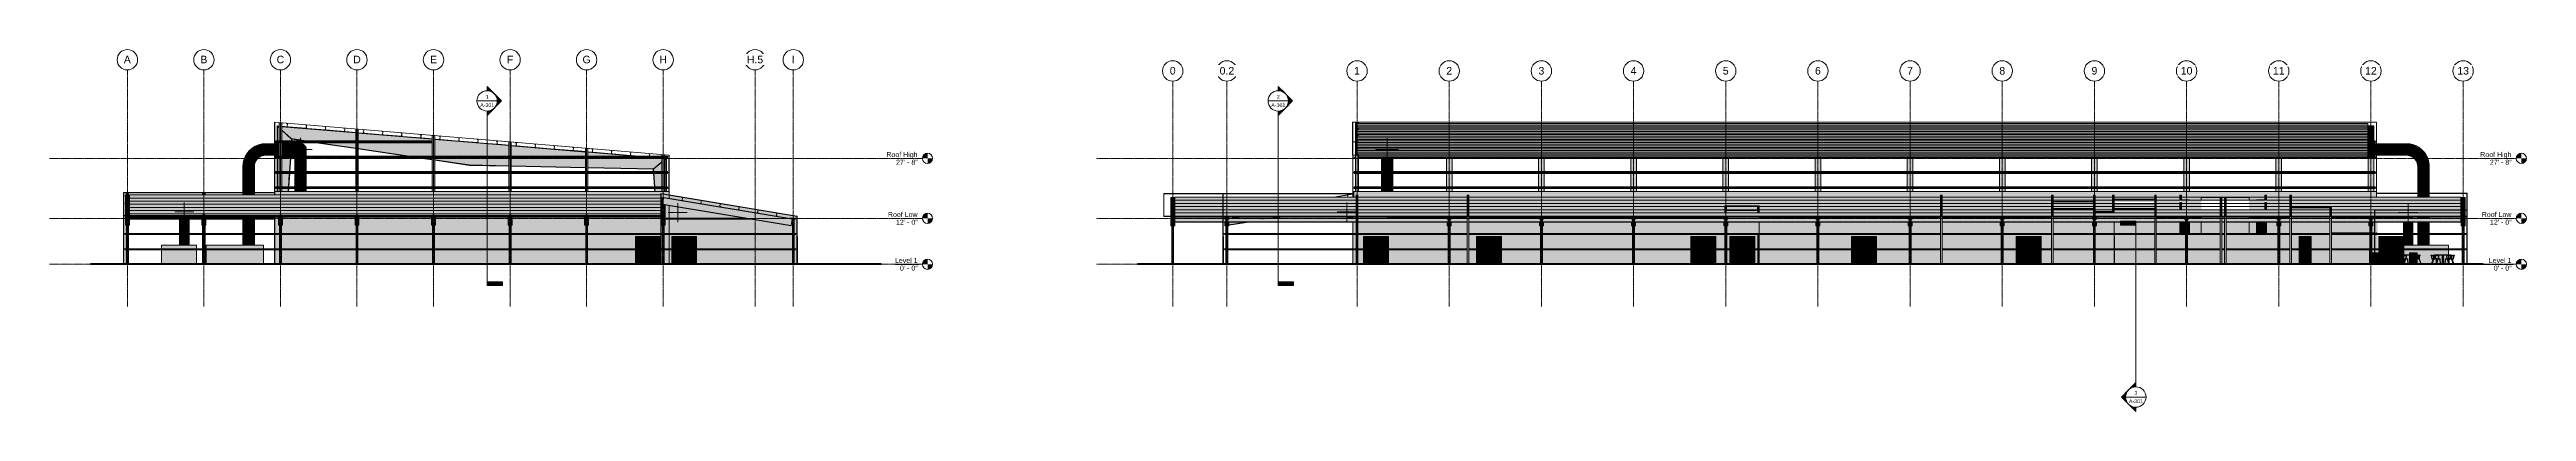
# Model space of a CAD drawing. Header units: inches. Extents: x 20426 to 36348, y -461 to 673.
# Drawn here: x 20426 to 28192, y -461 to 673 of the extents above; entities that cross this region are included whole.
import ezdxf

# ---------------------------------------------------------------- set-up
doc = ezdxf.new("R2010")
doc.units = ezdxf.units.IN
doc.header["$MEASUREMENT"] = 0
for name, pattern in [('Dash 1_16_', [0.125, 0.0625, -0.0625]), ('Grid Line 1_2_', [0.875, 0.5, -0.125, 0.125, -0.125]), ('Hidden 1_8_', [0.1875, 0.125, -0.0625])]:
    doc.linetypes.add(name, pattern=pattern)
for name, color, linetype, lineweight in [('A-DOOR', 31, 'Continuous', 13), ('A-DOOR-FRAM', 31, 'Continuous', 9), ('A-DOOR-GLAZ', 31, 'Continuous', 9), ('A-FLOR-LEVL', 51, 'Continuous', 9), ('A-GLAZ-CWMG', 51, 'Continuous', 9), ('A-ROOF', 132, 'Continuous', 13), ('A-WALL', 113, 'Continuous', 13), ('C-TOPO', 7, 'Continuous', 9), ('G-ANNO-SYMB', 111, 'Continuous', 9), ('I-FURN', 30, 'Continuous', 9), ('I-WALL', 2, 'Continuous', 13), ('M-EQPM', 50, 'Continuous', 9), ('M-HVAC-DUCT', 70, 'Continuous', 9), ('M-HVAC-DUCT-ANNO', 70, 'Continuous', 9), ('M-HVAC-DUCT-CNTR', 70, 'Continuous', 9), ('P-SANR-FIXT', 6, 'Continuous', 9), ('Q-CASE', 31, 'Continuous', 9), ('S-BEAM', 12, 'Continuous', 9), ('S-COLS', 52, 'Continuous', 9), ('S-GRID', 1, 'Continuous', 9), ('S-GRID-IDEN', 1, 'Continuous', 9)]:
    doc.layers.add(name, color=color, linetype=linetype, lineweight=lineweight)
doc.styles.add('Arial', font='arial.ttf', dxfattribs={"height": 15.736527})
doc.styles.add('Arial_1', font='arial.ttf', dxfattribs={"height": 23.60479})
doc.styles.add('Arial_2', font='arial.ttf', dxfattribs={"height": 11.802395})

msp = doc.modelspace()

# ---------------------------------------------------------------- texts
at = {"layer": 'G-ANNO-SYMB', "char_height": 11.8, "attachment_point": 2, "line_spacing_factor": 0.938532, "style": 'Arial_2'}
for s, insert, width in [('A-301', (21798.5, 504.7), 52.416), ('1', (21798.5, 530.9), 10.944), ('A-301', (24278.9, 504.7), 52.416), ('2', (24278.9, 530.9), 10.944), ('A-301', (26967.8, -423.3), 52.416), ('3', (26967.8, -397.1), 10.944)]:
    msp.add_mtext(s, dxfattribs=dict(at, insert=insert, width=width))

# ---------------------------------------------------------------- blocks, each defined once
blk = doc.blocks.new('Girt_Z - 10_D-559340-Elevation - West')
at = {"layer": 'S-BEAM'}
h = blk.add_hatch(color=256, dxfattribs=at)
h.paths.add_polyline_path([(21173.9, 430.8), (21174.4, 431.4), (21174.3, 431.5), (21173.8, 431), (21171.5, 431.2), (21171.5, 431)], flags=0)
h.paths.add_polyline_path([(21171.5, 431.2), (21172.3, 440.8), (21172.2, 440.8), (21171.4, 431.2)], flags=0)
h.paths.add_polyline_path([(21169.3, 440.6), (21169.8, 441.1), (21172.1, 440.9), (21172.1, 441), (21169.7, 441.2), (21169.2, 440.7)], flags=0)
for p, q in [((21169.7, 441.2), (21169.2, 440.7)), ((21169.2, 440.7), (21169.3, 440.6)), ((21169.3, 440.6), (21169.8, 441.1)), ((21172.1, 441), (21169.7, 441.2)), ((21169.8, 441.1), (21172.1, 440.9)), ((21172.2, 440.8), (21171.4, 431.2)), ((21171.5, 431.2), (21172.3, 440.8)), ((21173.8, 431), (21171.5, 431.2)), ((21171.5, 431), (21173.9, 430.8)), ((21174.3, 431.5), (21173.8, 431)), ((21173.9, 430.8), (21174.4, 431.4)), ((21174.4, 431.4), (21174.3, 431.5))]:
    blk.add_line(p, q, dxfattribs=at)
for centre, radius, start, end in [((21171.5, 431.2), 0.187, 175.23636, 235.23636), ((21171.5, 431.2), 0.188, 235.23636, 265.23636), ((21171.5, 431.2), 0.0782, 175.23636, 204.22224), ((21171.5, 431.2), 0.0782, 204.22224, 233.20812), ((21171.5, 431.2), 0.0782, 233.20812, 262.194), ((21172.1, 440.8), 0.188, 55.23636, 85.23636), ((21172.1, 440.8), 0.0782, 355.23636, 83.11364), ((21172.1, 440.8), 0.187, 25.23636, 55.23636), ((21172.1, 440.8), 0.187, 355.23636, 25.23636)]:
    blk.add_arc(centre, radius, start, end, dxfattribs=at)
blk = doc.blocks.new('Girt_Z - 10_D-V1-Elevation - West')
at = {"layer": 'S-BEAM'}
h = blk.add_hatch(color=256, dxfattribs=at)
h.paths.add_polyline_path([(21233.7, 425.9), (21234.2, 426.4), (21234.1, 426.5), (21233.6, 426), (21231.3, 426.2), (21231.3, 426.1)], flags=0)
h.paths.add_polyline_path([(21231.3, 426.3), (21232.1, 435.8), (21231.9, 435.9), (21231.1, 426.3)], flags=0)
h.paths.add_polyline_path([(21229.1, 435.6), (21229.6, 436.1), (21231.9, 435.9), (21231.9, 436), (21229.5, 436.2), (21229, 435.7)], flags=0)
for p, q in [((21229.5, 436.2), (21229, 435.7)), ((21229, 435.7), (21229.1, 435.6)), ((21229.1, 435.6), (21229.6, 436.1)), ((21231.9, 436), (21229.5, 436.2)), ((21229.6, 436.1), (21231.9, 435.9)), ((21231.9, 435.9), (21231.1, 426.3)), ((21231.3, 426.3), (21232.1, 435.8)), ((21233.6, 426), (21231.3, 426.2)), ((21231.3, 426.1), (21233.7, 425.9)), ((21234.1, 426.5), (21233.6, 426)), ((21233.7, 425.9), (21234.2, 426.4)), ((21234.2, 426.4), (21234.1, 426.5))]:
    blk.add_line(p, q, dxfattribs=at)
for centre, radius, start, end in [((21231.3, 426.2), 0.188, 175.23636, 265.23636), ((21231.3, 426.2), 0.0782, 175.23636, 204.22224), ((21231.3, 426.2), 0.0782, 204.22224, 262.194), ((21231.9, 435.9), 0.187, 55.23636, 85.23636), ((21231.9, 435.9), 0.0782, 355.23636, 24.52879), ((21231.9, 435.9), 0.0782, 24.52879, 83.11364), ((21231.9, 435.9), 0.188, 25.23636, 55.23636), ((21231.9, 435.9), 0.188, 355.23636, 25.23636)]:
    blk.add_arc(centre, radius, start, end, dxfattribs=at)
blk = doc.blocks.new('Girt_Z - 10_D-V2-Elevation - West')
at = {"layer": 'S-BEAM'}
h = blk.add_hatch(color=256, dxfattribs=at)
h.paths.add_polyline_path([(21293.5, 420.9), (21294, 421.4), (21293.9, 421.5), (21293.4, 421), (21291.1, 421.2), (21291.1, 421.1)], flags=0)
h.paths.add_polyline_path([(21291, 421.3), (21291.8, 430.9), (21291.7, 430.9), (21290.9, 421.3)], flags=0)
h.paths.add_polyline_path([(21288.9, 430.7), (21289.4, 431.1), (21291.7, 431), (21291.7, 431.1), (21289.3, 431.3), (21288.8, 430.7)], flags=0)
for p, q in [((21289.3, 431.3), (21288.8, 430.7)), ((21288.8, 430.7), (21288.9, 430.7)), ((21288.9, 430.7), (21289.4, 431.1)), ((21291.7, 431.1), (21289.3, 431.3)), ((21289.4, 431.1), (21291.7, 431)), ((21291.7, 430.9), (21290.9, 421.3)), ((21291, 421.3), (21291.8, 430.9)), ((21293.4, 421), (21291.1, 421.2)), ((21291.1, 421.1), (21293.5, 420.9)), ((21293.9, 421.5), (21293.4, 421)), ((21293.5, 420.9), (21294, 421.4)), ((21294, 421.4), (21293.9, 421.5))]:
    blk.add_line(p, q, dxfattribs=at)
for centre, radius, start, end in [((21291.1, 421.3), 0.187, 175.23636, 235.23636), ((21291.1, 421.3), 0.0782, 175.23636, 262.194), ((21291.1, 421.3), 0.188, 235.23636, 265.23636), ((21291.7, 430.9), 0.187, 355.23636, 85.23636), ((21291.7, 430.9), 0.0782, 24.52879, 83.11364), ((21291.7, 430.9), 0.0782, 355.23636, 24.52879)]:
    blk.add_arc(centre, radius, start, end, dxfattribs=at)
blk = doc.blocks.new('Girt_Z - 10_D-V3-Elevation - West')
at = {"layer": 'S-BEAM'}
h = blk.add_hatch(color=256, dxfattribs=at)
h.paths.add_polyline_path([(21353.3, 415.9), (21353.8, 416.4), (21353.7, 416.5), (21353.2, 416), (21350.9, 416.2), (21350.9, 416.1)], flags=0)
h.paths.add_polyline_path([(21350.8, 416.3), (21351.6, 425.9), (21351.5, 425.9), (21350.7, 416.3)], flags=0)
h.paths.add_polyline_path([(21348.7, 425.7), (21349.2, 426.2), (21351.5, 426), (21351.5, 426.1), (21349.1, 426.3), (21348.6, 425.7)], flags=0)
for p, q in [((21349.1, 426.3), (21348.6, 425.7)), ((21348.6, 425.7), (21348.7, 425.7)), ((21348.7, 425.7), (21349.2, 426.2)), ((21351.5, 426.1), (21349.1, 426.3)), ((21349.2, 426.2), (21351.5, 426)), ((21351.5, 425.9), (21350.7, 416.3)), ((21350.8, 416.3), (21351.6, 425.9)), ((21353.2, 416), (21350.9, 416.2)), ((21350.9, 416.1), (21353.3, 415.9)), ((21353.7, 416.5), (21353.2, 416)), ((21353.3, 415.9), (21353.8, 416.4)), ((21353.8, 416.4), (21353.7, 416.5))]:
    blk.add_line(p, q, dxfattribs=at)
for centre, radius, start, end in [((21350.9, 416.3), 0.188, 175.23636, 235.23636), ((21350.9, 416.3), 0.0782, 175.23636, 204.22224), ((21350.9, 416.3), 0.0782, 204.22224, 233.20812), ((21350.9, 416.3), 0.187, 235.23636, 265.23636), ((21350.9, 416.3), 0.0782, 233.20812, 262.194), ((21351.5, 425.9), 0.188, 25.23636, 85.23636), ((21351.5, 425.9), 0.0782, 24.52879, 83.11364), ((21351.5, 425.9), 0.0782, 355.23636, 24.52879), ((21351.5, 425.9), 0.188, 355.23636, 25.23636)]:
    blk.add_arc(centre, radius, start, end, dxfattribs=at)
blk = doc.blocks.new('Girt_Z - 10_D-V4-Elevation - West')
at = {"layer": 'S-BEAM'}
h = blk.add_hatch(color=256, dxfattribs=at)
h.paths.add_polyline_path([(21413.1, 410.9), (21413.6, 411.4), (21413.5, 411.5), (21413, 411), (21410.7, 411.2), (21410.7, 411.1)], flags=0)
h.paths.add_polyline_path([(21410.6, 411.3), (21411.4, 420.9), (21411.3, 420.9), (21410.5, 411.3)], flags=0)
h.paths.add_polyline_path([(21408.5, 420.7), (21408.9, 421.2), (21411.3, 421), (21411.3, 421.1), (21408.9, 421.3), (21408.4, 420.8)], flags=0)
for p, q in [((21408.9, 421.3), (21408.4, 420.8)), ((21408.4, 420.8), (21408.5, 420.7)), ((21408.5, 420.7), (21408.9, 421.2)), ((21411.3, 421.1), (21408.9, 421.3)), ((21408.9, 421.2), (21411.3, 421)), ((21411.3, 420.9), (21410.5, 411.3)), ((21410.6, 411.3), (21411.4, 420.9)), ((21413, 411), (21410.7, 411.2)), ((21410.7, 411.1), (21413.1, 410.9)), ((21413.5, 411.5), (21413, 411)), ((21413.1, 410.9), (21413.6, 411.4)), ((21413.6, 411.4), (21413.5, 411.5))]:
    blk.add_line(p, q, dxfattribs=at)
for centre, radius, start, end in [((21410.7, 411.3), 0.187, 175.23636, 205.23636), ((21410.7, 411.3), 0.187, 205.23636, 235.23636), ((21410.7, 411.3), 0.0782, 175.23636, 262.194), ((21410.7, 411.3), 0.188, 235.23636, 265.23636), ((21411.2, 420.9), 0.188, 55.23636, 85.23636), ((21411.2, 420.9), 0.0782, 355.23636, 83.11364), ((21411.2, 420.9), 0.187, 25.23636, 55.23636), ((21411.2, 420.9), 0.187, 355.23636, 25.23636)]:
    blk.add_arc(centre, radius, start, end, dxfattribs=at)
blk = doc.blocks.new('Girt_Z - 10_D-V5-Elevation - West')
at = {"layer": 'S-BEAM'}
h = blk.add_hatch(color=256, dxfattribs=at)
h.paths.add_polyline_path([(21472.8, 405.9), (21473.4, 406.5), (21473.3, 406.5), (21472.8, 406), (21470.5, 406.2), (21470.5, 406.1)], flags=0)
h.paths.add_polyline_path([(21470.4, 406.3), (21471.2, 415.9), (21471.1, 415.9), (21470.3, 406.3)], flags=0)
h.paths.add_polyline_path([(21468.2, 415.7), (21468.7, 416.2), (21471, 416), (21471.1, 416.1), (21468.7, 416.3), (21468.2, 415.8)], flags=0)
for p, q in [((21468.7, 416.3), (21468.2, 415.8)), ((21468.2, 415.7), (21468.7, 416.2)), ((21468.2, 415.8), (21468.2, 415.7)), ((21471.1, 416.1), (21468.7, 416.3)), ((21468.7, 416.2), (21471, 416)), ((21471.1, 415.9), (21470.3, 406.3)), ((21470.4, 406.3), (21471.2, 415.9)), ((21472.8, 406), (21470.5, 406.2)), ((21470.5, 406.1), (21472.8, 405.9)), ((21472.8, 405.9), (21473.4, 406.5)), ((21473.3, 406.5), (21472.8, 406)), ((21473.4, 406.5), (21473.3, 406.5))]:
    blk.add_line(p, q, dxfattribs=at)
for centre, radius, start, end in [((21470.5, 406.3), 0.188, 175.23636, 205.23636), ((21470.5, 406.3), 0.188, 205.23636, 235.23636), ((21470.5, 406.3), 0.0782, 175.23636, 204.22224), ((21470.5, 406.3), 0.0782, 204.22224, 233.20812), ((21470.5, 406.3), 0.187, 235.23636, 265.23636), ((21470.5, 406.3), 0.0782, 233.20812, 262.194), ((21471, 415.9), 0.0782, 24.52879, 83.11364), ((21471, 415.9), 0.188, 25.23636, 85.23636), ((21471, 415.9), 0.0782, 355.23636, 24.52879), ((21471, 415.9), 0.188, 355.23636, 25.23636)]:
    blk.add_arc(centre, radius, start, end, dxfattribs=at)
blk = doc.blocks.new('Girt_Z - 10_D-V6-Elevation - West')
at = {"layer": 'S-BEAM'}
h = blk.add_hatch(color=256, dxfattribs=at)
h.paths.add_polyline_path([(21532.6, 401), (21533.2, 401.5), (21533.1, 401.6), (21532.6, 401.1), (21530.3, 401.3), (21530.3, 401.1)], flags=0)
h.paths.add_polyline_path([(21530.2, 401.3), (21531, 410.9), (21530.9, 410.9), (21530.1, 401.4)], flags=0)
h.paths.add_polyline_path([(21528, 410.7), (21528.5, 411.2), (21530.8, 411), (21530.8, 411.1), (21528.5, 411.3), (21528, 410.8)], flags=0)
for p, q in [((21528.5, 411.3), (21528, 410.8)), ((21528, 410.7), (21528.5, 411.2)), ((21528, 410.8), (21528, 410.7)), ((21530.8, 411.1), (21528.5, 411.3)), ((21528.5, 411.2), (21530.8, 411)), ((21530.9, 410.9), (21530.1, 401.4)), ((21530.2, 401.3), (21531, 410.9)), ((21532.6, 401.1), (21530.3, 401.3)), ((21530.3, 401.1), (21532.6, 401)), ((21533.1, 401.6), (21532.6, 401.1)), ((21532.6, 401), (21533.2, 401.5)), ((21533.2, 401.5), (21533.1, 401.6))]:
    blk.add_line(p, q, dxfattribs=at)
for centre, radius, start, end in [((21530.3, 401.3), 0.187, 175.23636, 265.23636), ((21530.3, 401.3), 0.0782, 175.23636, 204.22224), ((21530.3, 401.3), 0.0782, 204.22224, 233.20812), ((21530.3, 401.3), 0.0782, 233.20812, 262.194), ((21530.8, 410.9), 0.187, 355.23636, 85.23636), ((21530.8, 410.9), 0.0782, 53.82121, 83.11364), ((21530.8, 410.9), 0.0782, 355.23636, 24.52879), ((21530.8, 410.9), 0.0782, 24.52879, 53.82121)]:
    blk.add_arc(centre, radius, start, end, dxfattribs=at)
blk = doc.blocks.new('Girt_Z - 10_D-V7-Elevation - West')
at = {"layer": 'S-BEAM'}
h = blk.add_hatch(color=256, dxfattribs=at)
h.paths.add_polyline_path([(21592.4, 396), (21593, 396.5), (21592.9, 396.6), (21592.4, 396.1), (21590.1, 396.3), (21590.1, 396.2)], flags=0)
h.paths.add_polyline_path([(21590, 396.4), (21590.8, 406), (21590.7, 406), (21589.9, 396.4)], flags=0)
h.paths.add_polyline_path([(21587.8, 405.7), (21588.3, 406.2), (21590.6, 406), (21590.6, 406.2), (21588.3, 406.3), (21587.8, 405.8)], flags=0)
for p, q in [((21588.3, 406.3), (21587.8, 405.8)), ((21587.8, 405.7), (21588.3, 406.2)), ((21587.8, 405.8), (21587.8, 405.7)), ((21590.6, 406.2), (21588.3, 406.3)), ((21588.3, 406.2), (21590.6, 406)), ((21590.7, 406), (21589.9, 396.4)), ((21590, 396.4), (21590.8, 406)), ((21592.4, 396.1), (21590.1, 396.3)), ((21590.1, 396.2), (21592.4, 396)), ((21592.9, 396.6), (21592.4, 396.1)), ((21592.4, 396), (21593, 396.5)), ((21593, 396.5), (21592.9, 396.6))]:
    blk.add_line(p, q, dxfattribs=at)
for centre, radius, start, end in [((21590.1, 396.4), 0.188, 175.23636, 235.23636), ((21590.1, 396.4), 0.0782, 175.23636, 262.194), ((21590.1, 396.4), 0.187, 235.23636, 265.23636), ((21590.6, 406), 0.188, 355.23636, 85.23636), ((21590.6, 406), 0.0782, 53.82121, 83.11364), ((21590.6, 406), 0.0782, 355.23636, 24.52879), ((21590.6, 406), 0.0782, 24.52879, 53.82121)]:
    blk.add_arc(centre, radius, start, end, dxfattribs=at)
blk = doc.blocks.new('Girt_Z - 10_D-V8-Elevation - West')
at = {"layer": 'S-BEAM'}
h = blk.add_hatch(color=256, dxfattribs=at)
h.paths.add_polyline_path([(21652.2, 391), (21652.8, 391.5), (21652.7, 391.6), (21652.2, 391.1), (21649.9, 391.3), (21649.9, 391.2)], flags=0)
h.paths.add_polyline_path([(21649.8, 391.4), (21650.6, 401), (21650.5, 401), (21649.7, 391.4)], flags=0)
h.paths.add_polyline_path([(21647.6, 400.8), (21648.1, 401.3), (21650.4, 401.1), (21650.4, 401.2), (21648.1, 401.4), (21647.5, 400.8)], flags=0)
for p, q in [((21648.1, 401.4), (21647.5, 400.8)), ((21647.5, 400.8), (21647.6, 400.8)), ((21647.6, 400.8), (21648.1, 401.3)), ((21650.4, 401.2), (21648.1, 401.4)), ((21648.1, 401.3), (21650.4, 401.1)), ((21650.5, 401), (21649.7, 391.4)), ((21649.8, 391.4), (21650.6, 401)), ((21652.2, 391.1), (21649.9, 391.3)), ((21649.9, 391.2), (21652.2, 391)), ((21652.7, 391.6), (21652.2, 391.1)), ((21652.2, 391), (21652.8, 391.5)), ((21652.8, 391.5), (21652.7, 391.6))]:
    blk.add_line(p, q, dxfattribs=at)
for centre, radius, start, end in [((21649.9, 391.4), 0.187, 175.23636, 265.23636), ((21649.9, 391.4), 0.0782, 175.23636, 262.194), ((21650.4, 401), 0.187, 355.23636, 85.23636), ((21650.4, 401), 0.0782, 355.23636, 83.11364)]:
    blk.add_arc(centre, radius, start, end, dxfattribs=at)
blk = doc.blocks.new('Girt_Z - 10_D-V9-Elevation - West')
at = {"layer": 'S-BEAM'}
h = blk.add_hatch(color=256, dxfattribs=at)
h.paths.add_polyline_path([(21771.8, 381), (21772.3, 381.6), (21772.3, 381.6), (21771.8, 381.1), (21769.5, 381.3), (21769.5, 381.2)], flags=0)
h.paths.add_polyline_path([(21769.4, 381.4), (21770.2, 391), (21770.1, 391), (21769.3, 381.4)], flags=0)
h.paths.add_polyline_path([(21767.2, 390.8), (21767.7, 391.3), (21770, 391.1), (21770, 391.2), (21767.7, 391.4), (21767.1, 390.9)], flags=0)
for p, q in [((21767.7, 391.4), (21767.1, 390.9)), ((21767.1, 390.9), (21767.2, 390.8)), ((21767.2, 390.8), (21767.7, 391.3)), ((21770, 391.2), (21767.7, 391.4)), ((21767.7, 391.3), (21770, 391.1)), ((21770.1, 391), (21769.3, 381.4)), ((21769.4, 381.4), (21770.2, 391)), ((21771.8, 381.1), (21769.5, 381.3)), ((21769.5, 381.2), (21771.8, 381)), ((21771.8, 381), (21772.3, 381.6)), ((21772.3, 381.6), (21771.8, 381.1)), ((21772.3, 381.6), (21772.3, 381.6))]:
    blk.add_line(p, q, dxfattribs=at)
for centre, radius, start, end in [((21770, 391), 0.188, 55.23636, 85.23636), ((21770, 391), 0.0782, 355.23636, 83.11364), ((21770, 391), 0.187, 355.23636, 55.23636), ((21769.5, 381.4), 0.187, 175.23636, 265.23636), ((21769.5, 381.4), 0.0782, 175.23636, 262.194)]:
    blk.add_arc(centre, radius, start, end, dxfattribs=at)
blk = doc.blocks.new('Girt_Z - 10_D-V10-Elevation - West')
at = {"layer": 'S-BEAM'}
h = blk.add_hatch(color=256, dxfattribs=at)
h.paths.add_polyline_path([(22307.6, 339), (22307.7, 339), (22308.3, 346.2), (22308.2, 346.2), (22307.9, 342)], flags=0)
h.paths.add_polyline_path([(22305.3, 345.9), (22305.8, 346.4), (22308.1, 346.3), (22308.2, 346.4), (22305.8, 346.6), (22305.3, 346)], flags=0)
for p, q in [((22305.8, 346.6), (22305.3, 346)), ((22305.3, 345.9), (22305.8, 346.4)), ((22305.3, 346), (22305.3, 345.9)), ((22308.2, 346.4), (22305.8, 346.6)), ((22305.8, 346.4), (22308.1, 346.3)), ((22308.2, 346.2), (22307.6, 339)), ((22307.7, 339), (22308.3, 346.2))]:
    blk.add_line(p, q, dxfattribs=at)
for radius, end in [(0.0782, 83.11364), (0.187, 85.23636)]:
    blk.add_arc((22308.1, 346.2), radius, 355.23636, end, dxfattribs=at)
blk = doc.blocks.new('Family7 - Family7-557682-Elevation - West')
at = {"layer": 'S-BEAM'}
h = blk.add_hatch(color=256, dxfattribs=at)
h.paths.add_polyline_path([(22358.8, 330.9), (22360.1, 332), (22354, 332.5), (22354, 331.2), (22356.1, 331.1)], flags=0)
h.paths.add_polyline_path([(22346.1, 331.9), (22346.1, 333), (22332.8, 333), (22336.7, 332.7)], flags=0)
h.paths.add_polyline_path([(22276.3, 339), (22114, 352.5), (22114, 351.2), (22261.2, 339)], flags=0)
h.paths.add_polyline_path([(22106.1, 351.9), (22106.1, 353.2), (21874, 372.5), (21874, 371.2), (22104.3, 352.1)], flags=0)
h.paths.add_polyline_path([(21866.1, 371.9), (21866.1, 373.2), (21634, 392.5), (21634, 391.2), (21832.1, 374.7)], flags=0)
h.paths.add_polyline_path([(21626.1, 391.9), (21626.1, 393.2), (21394, 412.5), (21394, 411.2), (21600.8, 394)], flags=0)
h.paths.add_polyline_path([(21386.1, 411.9), (21386.1, 413.2), (21154, 432.5), (21154, 431.2), (21370.8, 413.2)], flags=0)
h.paths.add_polyline_path([(21146.1, 431.9), (21146.1, 433.2), (21139, 433.8), (21140.5, 432.4)], flags=0)
h = blk.add_hatch(color=256, dxfattribs=at)
h.paths.add_polyline_path([(22321.2, 299.1), (22346.1, 320.1), (22346.1, 331.9), (22332.8, 333), (22114, 333), (22114, 303.4), (22319.5, 299.1), (22319.7, 299.3), (22319.7, 299.1), (22319.8, 299.1)], flags=0)
h.paths.add_polyline_path([(22106.1, 303.6), (22106.1, 333), (21874, 333), (21874, 308.4), (22104.3, 303.6)], flags=0)
h.paths.add_polyline_path([(21866.1, 308.6), (21866.1, 333), (21634, 333), (21634, 327.3), (21743.1, 311.2), (21833.2, 309.3)], flags=0)
h.paths.add_polyline_path([(22354, 326.9), (22358.8, 330.9), (22354, 331.2), (22354, 329.6)], flags=0)
h.paths.add_polyline_path([(21626.1, 328.5), (21626.1, 333), (21595.3, 333), (21620.2, 329.3)], flags=0)
h.paths.add_polyline_path([(22026.9, 339), (22106.1, 339), (22106.1, 351.9), (21874, 371.2), (21874, 339), (21949.4, 339)], flags=0)
h.paths.add_polyline_path([(21639.5, 339), (21866.1, 339), (21866.1, 371.9), (21634, 391.2), (21634, 339)], flags=0)
h.paths.add_polyline_path([(22143.1, 339), (22261.2, 339), (22114, 351.2), (22114, 339)], flags=0)
h.paths.add_polyline_path([(21555, 339), (21626.1, 339), (21626.1, 391.9), (21394, 411.2), (21394, 387), (21625.6, 387), (21625.6, 381), (21394, 381), (21394, 362.8), (21505.4, 346.3)], flags=0)
h.paths.add_polyline_path([(21386.1, 364), (21386.1, 381), (21270.8, 381), (21368.4, 366.6)], flags=0)
h.paths.add_polyline_path([(21230.5, 387), (21386.1, 387), (21386.1, 411.9), (21154, 431.2), (21154, 420.3), (21183.6, 393.9), (21213.5, 389.5)], flags=0)
h.paths.add_polyline_path([(21146.1, 427.4), (21146.1, 431.9), (21141.3, 432.3), (21141.3, 431.7)], flags=0)
h = blk.add_hatch(color=256, dxfattribs=at)
h.paths.add_polyline_path([(22319.8, 297.9), (22321.2, 299.1), (22114, 303.4), (22114, 302.2), (22298, 298.3)], flags=0)
h.paths.add_polyline_path([(22106.1, 302.3), (22106.1, 303.6), (21874, 308.4), (21874, 307.2), (22104.3, 302.4)], flags=0)
h.paths.add_polyline_path([(21866.1, 307.3), (21866.1, 308.6), (21743.1, 311.2), (21634, 327.3), (21634, 326), (21743, 309.9), (21833.2, 308)], flags=0)
h.paths.add_polyline_path([(21626.1, 327.2), (21626.1, 328.5), (21595.3, 333), (21586.8, 333), (21620.2, 328.1)], flags=0)
h.paths.add_polyline_path([(21546.5, 339), (21555, 339), (21394, 362.8), (21394, 361.5), (21496.8, 346.3)], flags=0)
h.paths.add_polyline_path([(21386.1, 362.7), (21386.1, 364), (21270.8, 381), (21262.2, 381), (21368.4, 365.3)], flags=0)
h.paths.add_polyline_path([(21230.5, 387), (21183.6, 393.9), (21185.3, 392.4), (21221.9, 387), (21222.5, 387)], flags=0)
for p, q in [((21146.1, 433.2), (21139, 433.8)), ((21139, 433.8), (21140.5, 432.4)), ((21140.5, 432.4), (21146.1, 431.9)), ((21141.3, 431.7), (21146.1, 427.4)), ((21171.5, 431), (21154, 432.5)), ((21154, 431.2), (21386.1, 411.9)), ((21154, 420.3), (21183.6, 393.9)), ((21231.3, 426.1), (21173.9, 430.8)), ((21183.6, 393.9), (21185.3, 392.4)), ((21230.5, 387), (21183.6, 393.9)), ((21185.3, 392.4), (21221.9, 387)), ((21291.1, 421.1), (21233.7, 425.9)), ((21350.9, 416.1), (21293.5, 420.9)), ((21386.1, 413.2), (21353.3, 415.9)), ((21410.7, 411.1), (21394, 412.5)), ((21394, 411.2), (21626.1, 391.9)), ((21470.5, 406.1), (21413.1, 410.9)), ((21530.3, 401.1), (21472.8, 405.9)), ((21590.1, 396.2), (21532.6, 401)), ((21626.1, 393.2), (21592.4, 396)), ((21649.9, 391.2), (21634, 392.5)), ((21634, 391.2), (21866.1, 371.9)), ((21709.7, 386.2), (21652.2, 391)), ((21262.2, 381), (21386.1, 362.7)), ((21386.1, 364), (21270.8, 381)), ((21555, 339), (21394, 362.8)), ((21394, 361.5), (21546.5, 339)), ((21586.8, 333), (21626.1, 327.2)), ((21626.1, 328.5), (21595.3, 333)), ((21743.1, 311.2), (21634, 327.3)), ((21634, 326), (21743, 309.9)), ((21769.5, 381.2), (21712, 386)), ((21866.1, 308.6), (21743.1, 311.2)), ((21829.2, 376.2), (21771.8, 381)), ((21866.1, 373.2), (21831.6, 376)), ((21889, 371.3), (21874, 372.5)), ((21874, 371.2), (22106.1, 351.9)), ((21948.8, 366.3), (21891.4, 371.1)), ((22008.6, 361.3), (21951.2, 366.1)), ((22068.4, 356.3), (22011, 361.1)), ((22106.1, 353.2), (22070.8, 356.1)), ((22128.2, 351.3), (22114, 352.5)), ((22114, 351.2), (22261.2, 339)), ((22188, 346.3), (22130.6, 351.1)), ((22247.8, 341.4), (22190.4, 346.1)), ((22276.3, 339), (22250.2, 341.2)), ((22321.2, 299.1), (22346.1, 320.1)), ((22332.8, 333), (22346.1, 331.9)), ((22360.1, 332), (22354, 332.5)), ((22354, 331.2), (22358.8, 330.9)), ((22354, 326.9), (22358.8, 330.9)), ((22358.8, 330.9), (22360.1, 332)), ((21743, 309.9), (21866.1, 307.3)), ((22106.1, 303.6), (21874, 308.4)), ((21874, 307.2), (22106.1, 302.3)), ((22321.2, 299.1), (22114, 303.4)), ((22114, 302.2), (22319.8, 297.9)), ((22319.8, 297.9), (22321.2, 299.1))]:
    blk.add_line(p, q, dxfattribs=at)
blk = doc.blocks.new('Girt_Z - 10_D-559341-Elevation - West')
at = {"layer": 'S-BEAM'}
h = blk.add_hatch(color=256, dxfattribs=at)
h.paths.add_polyline_path([(22411.7, 199.7), (22412.3, 200.2), (22412.2, 200.3), (22411.7, 199.8), (22409.4, 200.2), (22409.4, 200.1)], flags=0)
h.paths.add_polyline_path([(22409.3, 200.3), (22410.9, 209.8), (22410.8, 209.8), (22409.2, 200.3)], flags=0)
h.paths.add_polyline_path([(22407.9, 209.8), (22408.4, 210.3), (22410.7, 209.9), (22410.8, 210), (22408.4, 210.4), (22407.8, 209.9)], flags=0)
for p, q in [((22408.4, 210.4), (22407.8, 209.9)), ((22407.8, 209.9), (22407.9, 209.8)), ((22407.9, 209.8), (22408.4, 210.3)), ((22410.8, 210), (22408.4, 210.4)), ((22408.4, 210.3), (22410.7, 209.9)), ((22410.8, 209.8), (22409.2, 200.3)), ((22409.3, 200.3), (22410.9, 209.8)), ((22411.7, 199.8), (22409.4, 200.2)), ((22412.2, 200.3), (22411.7, 199.8)), ((22411.7, 199.7), (22412.3, 200.2)), ((22412.3, 200.2), (22412.2, 200.3))]:
    blk.add_line(p, q, dxfattribs=at)
for centre, radius, start, end in [((22409.4, 200.3), 0.187, 170.53768, 260.53768), ((22409.4, 200.3), 0.0782, 170.53768, 257.49532), ((22410.7, 209.8), 0.0782, 350.53768, 78.41496), ((22410.7, 209.8), 0.187, 350.53768, 80.53768)]:
    blk.add_arc(centre, radius, start, end, dxfattribs=at)
blk = doc.blocks.new('W-Wide Flange - W21X166-556722-Elevation - West')
at = {"layer": 'S-BEAM'}
for points in [[(22750.9, 120.4), (22751.1, 121.7), (22348.4, 188.8), (22348.2, 187.5), (22743.4, 121.6)], [(22751.1, 121.7), (22751.2, 122.6), (22348.6, 189.7), (22348.4, 188.8), (22743.4, 123)], [(22751.2, 122.6), (22754.2, 140.4), (22351.5, 207.5), (22348.6, 189.7), (22751.2, 122.6)], [(22754.2, 140.4), (22754.3, 141.2), (22351.7, 208.3), (22351.6, 207.5), (22753.1, 140.5)], [(22754.3, 141.2), (22754.6, 142.6), (22351.9, 209.7), (22351.7, 208.4), (22753.1, 141.4)]]:
    blk.add_hatch(color=256, dxfattribs=at).paths.add_polyline_path(points, flags=0)
for p, q in [((22348.2, 187.5), (22348.4, 188.8)), ((22750.9, 120.4), (22348.2, 187.5)), ((22348.4, 188.8), (22348.6, 189.7)), ((22348.4, 188.8), (22751.1, 121.7)), ((22348.6, 189.7), (22351.5, 207.5)), ((22351.5, 207.5), (22351.7, 208.4)), ((22351.7, 208.4), (22351.9, 209.7)), ((22754.3, 141.2), (22351.7, 208.4)), ((22754.6, 142.6), (22351.9, 209.7)), ((22751.1, 121.7), (22750.9, 120.4)), ((22751.2, 122.6), (22751.1, 121.7)), ((22754.2, 140.4), (22751.2, 122.6)), ((22754.3, 141.2), (22754.2, 140.4)), ((22754.6, 142.6), (22754.3, 141.2))]:
    blk.add_line(p, q, dxfattribs=at)
blk = doc.blocks.new('Round Elbow - 1_5 D-363045-Elevation - West')
at = {"layer": 'M-HVAC-DUCT'}
h = blk.add_hatch(color=256, dxfattribs=at)
h.paths.add_polyline_path([(20835.7, 119), (20848.6, 119), (20848.6, 141), (20833.6, 141), (20833.6, 119), (20835.4, 119)], flags=0)
h.paths.add_polyline_path([(20846.2, 144.1), (20848.6, 144.1), (20848.6, 147.7), (20833.6, 147.7), (20833.6, 144.1), (20845.5, 144.1)], flags=0)
h = blk.add_hatch(color=256, dxfattribs=at)
h.paths.add_polyline_path([(20848.6, 119), (20863.6, 119), (20863.6, 141), (20848.6, 141), (20848.6, 120.7)], flags=0)
h.paths.add_polyline_path([(20860.6, 144.1), (20863.6, 144.1), (20863.6, 147.7), (20848.6, 147.7), (20848.6, 144.1), (20860.4, 144.1)], flags=0)
for p, q in [((20848.6, 119), (20833.6, 119)), ((20863.6, 119), (20848.6, 119))]:
    blk.add_line(p, q, dxfattribs=at)
at = {"layer": 'M-HVAC-DUCT', "flags": 128}
for points in [[(20833.6, 144.1), (20833.6, 144.4), (20833.6, 145.9), (20833.6, 147.3), (20833.6, 147.7)], [(20833.6, 119), (20833.6, 120.8), (20833.6, 122.6), (20833.6, 124.4), (20833.6, 126.2), (20833.6, 127.9), (20833.6, 129.7), (20833.6, 131.4), (20833.6, 133.2), (20833.6, 134.9), (20833.6, 136.5), (20833.6, 138.2), (20833.6, 139.8), (20833.6, 141)], [(20863.6, 147.7), (20863.6, 146.3), (20863.6, 144.8), (20863.6, 144.1)], [(20863.6, 141), (20863.6, 140.2), (20863.6, 138.6), (20863.6, 137), (20863.6, 135.3), (20863.6, 133.6), (20863.6, 131.9), (20863.6, 130.2), (20863.6, 128.4), (20863.6, 126.6), (20863.6, 124.9), (20863.6, 123.1), (20863.6, 121.3), (20863.6, 119.5), (20863.6, 119)]]:
    blk.add_lwpolyline(points, dxfattribs=at)
blk = doc.blocks.new('W-Wide Flange-Column - W10X33-556724-Elevation - West')
at = {"layer": 'S-COLS', "linetype": 'Hidden 1_8_'}
for p, q in [((21149.9, 387), (21149.9, 443.2)), ((21150.2, 443.2), (21150.2, 387)), ((21149.9, 339), (21149.9, 381)), ((21149.9, 291), (21149.9, 333)), ((21150.2, 381), (21150.2, 339)), ((21150.2, 333), (21150.2, 291)), ((21149.9, 243), (21149.9, 285)), ((21149.9, 228), (21149.9, 237)), ((21150.2, 285), (21150.2, 243)), ((21150.2, 237), (21150.2, 228))]:
    blk.add_line(p, q, dxfattribs=at)
blk = doc.blocks.new('W-Wide Flange-Column - W10X33-556720-Elevation - West')
at = {"layer": 'S-COLS', "linetype": 'Hidden 1_8_'}
for p, q in [((22349.9, 339), (22349.9, 343.2)), ((22349.9, 291), (22349.9, 333)), ((22350.2, 343.2), (22350.2, 339)), ((22350.2, 333), (22350.2, 291)), ((22349.9, 243), (22349.9, 285)), ((22349.9, 228), (22349.9, 237)), ((22350.2, 285), (22350.2, 243)), ((22350.2, 237), (22350.2, 228))]:
    blk.add_line(p, q, dxfattribs=at)
blk = doc.blocks.new('W-Wide Flange-Column - W10X33-556725-Elevation - West')
at = {"layer": 'S-COLS', "linetype": 'Hidden 1_8_'}
for p, q in [((20669.9, 221.8), (20669.9, 222.7)), ((20669.9, 210.5), (20669.9, 221.8)), ((20670.2, 222.7), (20670.2, 221.8)), ((20670.2, 221.8), (20670.2, 210.5))]:
    blk.add_line(p, q, dxfattribs=at)
blk = doc.blocks.new('W-Wide Flange-Column - W10X33-556715-Elevation - West')
at = {"layer": 'S-COLS', "linetype": 'Hidden 1_8_'}
for p, q in [((21389.9, 387), (21389.9, 423.2)), ((21390.2, 423.2), (21390.2, 387)), ((21389.9, 339), (21389.9, 381)), ((21389.9, 291), (21389.9, 333)), ((21390.2, 381), (21390.2, 339)), ((21390.2, 333), (21390.2, 291)), ((21389.9, 243), (21389.9, 285)), ((21389.9, 228), (21389.9, 237)), ((21390.2, 285), (21390.2, 243)), ((21390.2, 237), (21390.2, 228))]:
    blk.add_line(p, q, dxfattribs=at)
blk = doc.blocks.new('W-Wide Flange-Column - W10X33-556716-Elevation - West')
at = {"layer": 'S-COLS', "linetype": 'Hidden 1_8_'}
for p, q in [((21629.9, 339), (21629.9, 403.2)), ((21630.2, 403.2), (21630.2, 339)), ((21629.9, 291), (21629.9, 333)), ((21630.2, 333), (21630.2, 291)), ((21629.9, 243), (21629.9, 285)), ((21629.9, 228), (21629.9, 237)), ((21630.2, 285), (21630.2, 243)), ((21630.2, 237), (21630.2, 228))]:
    blk.add_line(p, q, dxfattribs=at)
blk = doc.blocks.new('W-Wide Flange-Column - W10X33-556717-Elevation - West')
at = {"layer": 'S-COLS', "linetype": 'Hidden 1_8_'}
for p, q in [((21869.9, 339), (21869.9, 383.2)), ((21869.9, 291), (21869.9, 333)), ((21870.2, 383.2), (21870.2, 339)), ((21870.2, 333), (21870.2, 291)), ((21869.9, 243), (21869.9, 285)), ((21869.9, 228), (21869.9, 237)), ((21870.2, 285), (21870.2, 243)), ((21870.2, 237), (21870.2, 228))]:
    blk.add_line(p, q, dxfattribs=at)
blk = doc.blocks.new('W-Wide Flange-Column - W10X33-556718-Elevation - West')
at = {"layer": 'S-COLS', "linetype": 'Hidden 1_8_'}
for p, q in [((22109.9, 339), (22109.9, 363.2)), ((22109.9, 291), (22109.9, 333)), ((22110.2, 363.2), (22110.2, 339)), ((22110.2, 333), (22110.2, 291)), ((22109.9, 243), (22109.9, 285)), ((22109.9, 228), (22109.9, 237)), ((22110.2, 285), (22110.2, 243)), ((22110.2, 237), (22110.2, 228))]:
    blk.add_line(p, q, dxfattribs=at)
blk = doc.blocks.new('W-Wide Flange-Column - W10X33-V11-Elevation - West')
at = {"layer": 'S-COLS', "linetype": 'Hidden 1_8_'}
for p, q in [((20909.9, 221.8), (20909.9, 222.7)), ((20909.9, 217.6), (20909.9, 221.8)), ((20910.2, 222.7), (20910.2, 221.8)), ((20910.2, 221.8), (20910.2, 217.6))]:
    blk.add_line(p, q, dxfattribs=at)
blk = doc.blocks.new('HSS-Hollow Structural Section-Column - HSS6X6X1_4-556726-Elevation - West')
at = {"layer": 'S-COLS', "linetype": 'Hidden 1_8_'}
for p, q in [((21147.3, 153.6), (21147.3, 152.2)), ((21147.3, 152.2), (21147.3, 152.1)), ((21147.3, 152.1), (21147.3, 96.1)), ((21147.3, 93), (21147.3, 48.1)), ((21152.8, 152.2), (21152.8, 153.6)), ((21152.8, 152.1), (21152.8, 152.2)), ((21152.8, 96.1), (21152.8, 152.1)), ((21152.8, 48.1), (21152.8, 93)), ((21147.3, 45), (21147.3, 0)), ((21152.8, 0), (21152.8, 45))]:
    blk.add_line(p, q, dxfattribs=at)
blk = doc.blocks.new('HSS-Hollow Structural Section-Column - HSS6X6X1_4-556727-Elevation - West')
at = {"layer": 'S-COLS', "linetype": 'Hidden 1_8_'}
for p, q in [((20667.3, 155.1), (20667.3, 154.1)), ((20667.3, 154.1), (20667.3, 152.2)), ((20667.3, 152.2), (20667.3, 152.1)), ((20667.3, 152.1), (20667.3, 96.1)), ((20667.3, 93), (20667.3, 48.1)), ((20672.8, 154.1), (20672.8, 155.1)), ((20672.8, 152.2), (20672.8, 154.1)), ((20672.8, 152.1), (20672.8, 152.2)), ((20672.8, 96.1), (20672.8, 152.1)), ((20672.8, 48.1), (20672.8, 93)), ((20667.3, 45), (20667.3, 0)), ((20672.8, 0), (20672.8, 45))]:
    blk.add_line(p, q, dxfattribs=at)
blk = doc.blocks.new('HSS-Hollow Structural Section-Column - HSS6X6X1_4-V12-Elevation - West')
at = {"layer": 'S-COLS', "linetype": 'Hidden 1_8_'}
for p, q in [((21387.3, 153.6), (21387.3, 152.2)), ((21387.3, 152.2), (21387.3, 152.1)), ((21387.3, 152.1), (21387.3, 96.1)), ((21387.3, 93), (21387.3, 48.1)), ((21392.8, 152.2), (21392.8, 153.6)), ((21392.8, 152.1), (21392.8, 152.2)), ((21392.8, 96.1), (21392.8, 152.1)), ((21392.8, 48.1), (21392.8, 93)), ((21387.3, 45), (21387.3, 0)), ((21392.8, 0), (21392.8, 45))]:
    blk.add_line(p, q, dxfattribs=at)
blk = doc.blocks.new('HSS-Hollow Structural Section-Column - HSS6X6X1_4-V13-Elevation - West')
at = {"layer": 'S-COLS', "linetype": 'Hidden 1_8_'}
for p, q in [((21627.3, 153.6), (21627.3, 152.2)), ((21627.3, 152.2), (21627.3, 152.1)), ((21627.3, 152.1), (21627.3, 96.1)), ((21627.3, 93), (21627.3, 48.1)), ((21632.8, 152.2), (21632.8, 153.6)), ((21632.8, 152.1), (21632.8, 152.2)), ((21632.8, 96.1), (21632.8, 152.1)), ((21632.8, 48.1), (21632.8, 93)), ((21627.3, 45), (21627.3, 0)), ((21632.8, 0), (21632.8, 45))]:
    blk.add_line(p, q, dxfattribs=at)
blk = doc.blocks.new('HSS-Hollow Structural Section-Column - HSS6X6X1_4-V14-Elevation - West')
at = {"layer": 'S-COLS', "linetype": 'Hidden 1_8_'}
for p, q in [((21867.3, 153.6), (21867.3, 152.2)), ((21867.3, 152.2), (21867.3, 152.1)), ((21867.3, 152.1), (21867.3, 96.1)), ((21867.3, 93), (21867.3, 48.1)), ((21872.8, 152.2), (21872.8, 153.6)), ((21872.8, 152.1), (21872.8, 152.2)), ((21872.8, 96.1), (21872.8, 152.1)), ((21872.8, 48.1), (21872.8, 93)), ((21867.3, 45), (21867.3, 0)), ((21872.8, 0), (21872.8, 45))]:
    blk.add_line(p, q, dxfattribs=at)
blk = doc.blocks.new('HSS-Hollow Structural Section-Column - HSS6X6X1_4-V15-Elevation - West')
at = {"layer": 'S-COLS', "linetype": 'Hidden 1_8_'}
for p, q in [((20907.3, 155.1), (20907.3, 154.1)), ((20907.3, 154.1), (20907.3, 152.2)), ((20907.3, 152.2), (20907.3, 152.1)), ((20907.3, 152.1), (20907.3, 96.1)), ((20907.3, 93), (20907.3, 48.1)), ((20912.8, 154.1), (20912.8, 155.1)), ((20912.8, 152.2), (20912.8, 154.1)), ((20912.8, 152.1), (20912.8, 152.2)), ((20912.8, 96.1), (20912.8, 152.1)), ((20912.8, 48.1), (20912.8, 93)), ((20907.3, 45), (20907.3, 0)), ((20912.8, 0), (20912.8, 45))]:
    blk.add_line(p, q, dxfattribs=at)
blk = doc.blocks.new('W-Wide Flange - W21X166-556728-Elevation - West')
at = {"layer": 'S-BEAM'}
h = blk.add_hatch(color=256, dxfattribs=at)
h.paths.add_polyline_path([(21867.1, 144.6), (21867.1, 147.7), (21863.9, 147.7), (21863.9, 144.6)], flags=0)
h.paths.add_polyline_path([(21873.1, 144.6), (21876.3, 144.6), (21876.3, 147.7), (21873.1, 147.7), (21873.1, 145.7)], flags=0)
h = blk.add_hatch(color=256, dxfattribs=at)
h.paths.add_polyline_path([(21867.1, 122.4), (21867.1, 123.7), (21863.9, 123.7), (21863.9, 122.4)], flags=0)
h.paths.add_polyline_path([(21876.3, 122.4), (21876.3, 123.7), (21873.1, 123.7), (21873.1, 122.4)], flags=0)
h.paths.add_polyline_path([(21876.3, 143.2), (21876.3, 144.6), (21873.1, 144.6), (21873.1, 143.2)], flags=0)
h.paths.add_polyline_path([(21863.9, 143.2), (21867.1, 143.2), (21867.1, 144.6), (21863.9, 144.6)], flags=0)
for points in [[(21867.1, 123.7), (21867.1, 143.2), (21863.9, 143.2), (21863.9, 123.7)], [(21873.1, 123.7), (21876.3, 123.7), (21876.3, 143.2), (21873.1, 143.2)]]:
    blk.add_hatch(color=256, dxfattribs=at).paths.add_polyline_path(points, flags=0)
for p, q in [((21863.9, 144.6), (21863.9, 147.7)), ((21867.1, 144.6), (21863.9, 144.6)), ((21863.9, 144.6), (21863.9, 143.2)), ((21863.9, 143.2), (21867.1, 143.2)), ((21863.9, 143.2), (21863.9, 123.7)), ((21863.9, 123.7), (21863.9, 122.4)), ((21867.1, 123.7), (21863.9, 123.7)), ((21863.9, 122.4), (21867.1, 122.4)), ((21876.3, 144.6), (21873.1, 144.6)), ((21873.1, 143.2), (21876.3, 143.2)), ((21876.3, 123.7), (21873.1, 123.7)), ((21873.1, 122.4), (21876.3, 122.4)), ((21876.3, 144.6), (21876.3, 147.7)), ((21876.3, 143.2), (21876.3, 144.6)), ((21876.3, 123.7), (21876.3, 143.2)), ((21876.3, 122.4), (21876.3, 123.7))]:
    blk.add_line(p, q, dxfattribs=at)
blk = doc.blocks.new('Girt_Z - 10_D-559342-Elevation - West')
at = {"layer": 'S-BEAM'}
for points in [[(22343.1, 217.2), (22343.1, 217.6), (20676.8, 217.6), (20676.8, 217.2), (22336.7, 217.2)], [(21387.8, 217), (22343.1, 217), (22343.1, 217.2), (20676.8, 217.2), (20676.8, 217), (21368.4, 217)], [(21445.9, 207.7), (22343.1, 207.7), (22343.1, 217), (20676.8, 217), (20676.8, 207.7), (21407.1, 207.7)], [(22343.4, 217.2), (22343.4, 217.6), (22343.1, 217.6), (22343.1, 217.2)], [(22343.4, 217), (22343.4, 217.2), (22343.1, 217.2), (22343.1, 217)], [(22343.4, 207.7), (22343.4, 217), (22343.1, 217), (22343.1, 207.7)]]:
    blk.add_hatch(color=256, dxfattribs=at).paths.add_polyline_path(points, flags=0)
for p, q in [((20676.8, 217.2), (20676.8, 217.6)), ((22343.1, 217.6), (20676.8, 217.6)), ((20676.8, 217), (20676.8, 217.2)), ((20676.8, 207.7), (20676.8, 217)), ((22343.4, 217.6), (22343.1, 217.6)), ((22343.4, 217.6), (22343.4, 217.2)), ((22343.4, 217.2), (22343.4, 217)), ((22343.4, 217), (22343.4, 207.7))]:
    blk.add_line(p, q, dxfattribs=at)
blk = doc.blocks.new('Girt_Z - 10_D-V16-Elevation - West')
at = {"layer": 'S-BEAM'}
for points in [[(22343.1, 158), (22343.1, 158.4), (20676.8, 158.4), (20676.8, 158), (22336.7, 158)], [(20676.8, 157.8), (22343.1, 157.8), (22343.1, 158), (20676.8, 158), (20676.8, 157.9)], [(20676.8, 152.2), (20907.1, 152.2), (20907.1, 155.1), (20913.1, 155.1), (20913.1, 152.2), (21147.1, 152.2), (21147.1, 153.6), (21153.1, 153.6), (21153.1, 152.2), (21387.1, 152.2), (21387.1, 153.6), (21393.1, 153.6), (21393.1, 152.2), (21627.1, 152.2), (21627.1, 153.6), (21633.1, 153.6), (21633.1, 152.2), (21867.1, 152.2), (21867.1, 153.6), (21873.1, 153.6), (21873.1, 152.2), (22107.1, 152.2), (22107.1, 153.6), (22113.1, 153.6), (22113.1, 152.2), (22343.1, 152.2), (22343.1, 157.8), (20676.8, 157.8), (20676.8, 152.6)], [(22343.4, 158), (22343.4, 158.4), (22343.1, 158.4), (22343.1, 158)], [(22343.4, 157.8), (22343.4, 158), (22343.1, 158), (22343.1, 157.8)], [(22343.4, 148.3), (22343.4, 152.1), (22343.1, 152.1), (22343.1, 148.3)], [(22343.4, 148.3), (22343.4, 148.3), (22343.1, 148.3)], [(22343.4, 148.2), (22343.4, 148.3), (22343.1, 148.3), (22343.1, 148.2)], [(22343.4, 147.7), (22343.4, 148.2), (22343.1, 148.2), (22343.1, 147.7)]]:
    blk.add_hatch(color=256, dxfattribs=at).paths.add_polyline_path(points, flags=0)
h = blk.add_hatch(color=256, dxfattribs=at)
h.paths.add_polyline_path([(21484.6, 148.3), (21627.1, 148.3), (21627.1, 152.1), (21393.1, 152.1), (21393.1, 148.3), (21465.2, 148.3)], flags=0)
h.paths.add_polyline_path([(20676.8, 148.3), (20907.1, 148.3), (20907.1, 152.1), (20676.8, 152.1)], flags=0)
h.paths.add_polyline_path([(22343.1, 148.3), (22343.1, 152.1), (22113.1, 152.1), (22113.1, 148.3), (22336.7, 148.3)], flags=0)
h.paths.add_polyline_path([(20913.1, 148.3), (21147.1, 148.3), (21147.1, 152.1), (20913.1, 152.1), (20913.1, 149.9)], flags=0)
h.paths.add_polyline_path([(22107.1, 148.3), (22107.1, 152.1), (21873.1, 152.1), (21873.1, 148.3), (22104.3, 148.3)], flags=0)
h.paths.add_polyline_path([(21867.1, 148.3), (21867.1, 152.1), (21633.1, 152.1), (21633.1, 148.3), (21862.2, 148.3)], flags=0)
h.paths.add_polyline_path([(21153.1, 148.3), (21387.1, 148.3), (21387.1, 152.1), (21153.1, 152.1)], flags=0)
h.paths.add_polyline_path([(22343.1, 152.1), (22343.4, 152.1), (22343.4, 157.8), (22343.1, 157.8), (22343.1, 152.2)], flags=0)
h = blk.add_hatch(color=256, dxfattribs=at)
h.paths.add_polyline_path([(22343.1, 152.1), (22343.1, 152.2), (22113.1, 152.2), (22113.1, 152.1), (22336.7, 152.1)], flags=0)
h.paths.add_polyline_path([(20676.8, 152.1), (20907.1, 152.1), (20907.1, 152.2), (20676.8, 152.2)], flags=0)
h.paths.add_polyline_path([(21368.4, 152.1), (21387.1, 152.1), (21387.1, 152.2), (21153.1, 152.2), (21153.1, 152.1), (21349, 152.1)], flags=0)
h.paths.add_polyline_path([(22107.1, 152.1), (22107.1, 152.2), (21873.1, 152.2), (21873.1, 152.1), (22104.3, 152.1)], flags=0)
h.paths.add_polyline_path([(21484.6, 152.1), (21627.1, 152.1), (21627.1, 152.2), (21393.1, 152.2), (21393.1, 152.1), (21465.2, 152.1)], flags=0)
h.paths.add_polyline_path([(20913.1, 152.1), (21147.1, 152.1), (21147.1, 152.2), (20913.1, 152.2)], flags=0)
h.paths.add_polyline_path([(21867.1, 152.1), (21867.1, 152.2), (21633.1, 152.2), (21633.1, 152.1), (21862.2, 152.1)], flags=0)
h = blk.add_hatch(color=256, dxfattribs=at)
h.paths.add_polyline_path([(22343.1, 148.2), (22343.1, 148.3), (22113.1, 148.3), (22113.1, 148.2), (22336.7, 148.2)], flags=0)
h.paths.add_polyline_path([(20680.9, 148.2), (20907.1, 148.2), (20907.1, 148.3), (20676.8, 148.3), (20676.8, 148.2)], flags=0)
h.paths.add_polyline_path([(22107.1, 148.2), (22107.1, 148.3), (21873.1, 148.3), (21873.1, 148.2), (22104.3, 148.2)], flags=0)
h.paths.add_polyline_path([(20913.1, 148.2), (21147.1, 148.2), (21147.1, 148.3), (20913.1, 148.3)], flags=0)
h.paths.add_polyline_path([(21867.1, 148.2), (21867.1, 148.3), (21633.1, 148.3), (21633.1, 148.2), (21862.2, 148.2)], flags=0)
h.paths.add_polyline_path([(21153.1, 148.2), (21387.1, 148.2), (21387.1, 148.3), (21153.1, 148.3)], flags=0)
h.paths.add_polyline_path([(21627.1, 148.2), (21627.1, 148.3), (21393.1, 148.3), (21393.1, 148.2), (21625, 148.2)], flags=0)
h = blk.add_hatch(color=256, dxfattribs=at)
h.paths.add_polyline_path([(22343.1, 147.7), (22343.1, 148.2), (22113.1, 148.2), (22113.1, 147.7), (22336.7, 147.7)], flags=0)
h.paths.add_polyline_path([(20680.9, 147.7), (20907.1, 147.7), (20907.1, 148.2), (20676.8, 148.2), (20676.8, 147.7)], flags=0)
h.paths.add_polyline_path([(22107.1, 147.7), (22107.1, 148.2), (21873.1, 148.2), (21873.1, 147.7), (22104.3, 147.7)], flags=0)
h.paths.add_polyline_path([(20913.1, 147.7), (21147.1, 147.7), (21147.1, 148.2), (20913.1, 148.2)], flags=0)
h.paths.add_polyline_path([(21867.1, 147.7), (21867.1, 148.2), (21633.1, 148.2), (21633.1, 147.7), (21862.2, 147.7)], flags=0)
h.paths.add_polyline_path([(21153.1, 147.7), (21387.1, 147.7), (21387.1, 148.2), (21153.1, 148.2)], flags=0)
h.paths.add_polyline_path([(21627.1, 147.7), (21627.1, 148.2), (21393.1, 148.2), (21393.1, 147.7), (21625, 147.7)], flags=0)
h = blk.add_hatch(color=256, dxfattribs=at)
h.paths.add_polyline_path([(22107.1, 148.3), (22107.1, 148.3), (22104.3, 148.3)], flags=0)
h.paths.add_polyline_path([(21867.1, 148.3), (21867.1, 148.3), (21862.2, 148.3)], flags=0)
h.paths.add_polyline_path([(21627.1, 148.3), (21627.1, 148.3), (21625, 148.3)], flags=0)
for p, q in [((20676.8, 158), (20676.8, 158.4)), ((22343.1, 158.4), (20676.8, 158.4)), ((20676.8, 157.8), (20676.8, 158)), ((20676.8, 152.2), (20676.8, 157.8)), ((22343.4, 158.4), (22343.1, 158.4)), ((22343.4, 158.4), (22343.4, 158)), ((22343.4, 158), (22343.4, 157.8)), ((22343.4, 157.8), (22343.4, 152.1)), ((20676.8, 152.1), (20676.8, 152.2)), ((20676.8, 148.3), (20676.8, 152.1)), ((20676.8, 148.2), (20676.8, 148.3)), ((20676.8, 148.3), (20907.1, 148.3)), ((20676.8, 147.7), (20676.8, 148.2)), ((20676.8, 148.2), (20907.1, 148.2)), ((20676.8, 147.7), (20907.1, 147.7)), ((20913.1, 148.3), (21147.1, 148.3)), ((20913.1, 148.2), (21147.1, 148.2)), ((20913.1, 147.7), (21147.1, 147.7)), ((21153.1, 148.3), (21387.1, 148.3)), ((21153.1, 148.2), (21387.1, 148.2)), ((21153.1, 147.7), (21387.1, 147.7)), ((21393.1, 148.3), (21627.1, 148.3)), ((21393.1, 148.2), (21627.1, 148.2)), ((21393.1, 147.7), (21627.1, 147.7)), ((21633.1, 148.3), (21867.1, 148.3)), ((21633.1, 148.2), (21867.1, 148.2)), ((21633.1, 147.7), (21867.1, 147.7)), ((21873.1, 148.3), (22107.1, 148.3)), ((21873.1, 148.2), (22107.1, 148.2)), ((21873.1, 147.7), (22107.1, 147.7)), ((22113.1, 148.3), (22343.1, 148.3)), ((22113.1, 148.2), (22343.1, 148.2)), ((22113.1, 147.7), (22343.1, 147.7)), ((22343.1, 148.3), (22343.4, 148.3)), ((22343.1, 148.2), (22343.4, 148.2)), ((22343.1, 147.7), (22343.4, 147.7)), ((22343.4, 152.1), (22343.4, 148.3)), ((22343.4, 148.3), (22343.4, 148.2)), ((22343.4, 148.2), (22343.4, 147.7))]:
    blk.add_line(p, q, dxfattribs=at)
blk = doc.blocks.new('W-Wide Flange - W21X166-V17-Elevation - West')
at = {"layer": 'S-BEAM'}
h = blk.add_hatch(color=256, dxfattribs=at)
h.paths.add_polyline_path([(20903.9, 144.6), (20907.1, 144.6), (20907.1, 147.7), (20903.9, 147.7), (20903.9, 145.7)], flags=0)
h.paths.add_polyline_path([(20913.1, 144.6), (20916.3, 144.6), (20916.3, 147.7), (20913.1, 147.7), (20913.1, 145.7)], flags=0)
h = blk.add_hatch(color=256, dxfattribs=at)
h.paths.add_polyline_path([(20907.1, 122.4), (20907.1, 123.7), (20903.9, 123.7), (20903.9, 122.4)], flags=0)
h.paths.add_polyline_path([(20913.3, 122.4), (20916.3, 122.4), (20916.3, 123.7), (20913.1, 123.7), (20913.1, 122.4)], flags=0)
h.paths.add_polyline_path([(20913.1, 143.2), (20916.3, 143.2), (20916.3, 144.6), (20913.1, 144.6), (20913.1, 143.7)], flags=0)
h.paths.add_polyline_path([(20903.9, 143.2), (20907.1, 143.2), (20907.1, 144.6), (20903.9, 144.6)], flags=0)
for points in [[(20907.1, 123.7), (20907.1, 143.2), (20903.9, 143.2), (20903.9, 123.7)], [(20913.3, 123.7), (20916.3, 123.7), (20916.3, 143.2), (20913.1, 143.2), (20913.1, 123.7)]]:
    blk.add_hatch(color=256, dxfattribs=at).paths.add_polyline_path(points, flags=0)
for p, q in [((20903.9, 144.6), (20903.9, 147.7)), ((20907.1, 144.6), (20903.9, 144.6)), ((20903.9, 144.6), (20903.9, 143.2)), ((20903.9, 143.2), (20907.1, 143.2)), ((20903.9, 143.2), (20903.9, 123.7)), ((20903.9, 123.7), (20903.9, 122.4)), ((20907.1, 123.7), (20903.9, 123.7)), ((20903.9, 122.4), (20907.1, 122.4)), ((20916.3, 144.6), (20913.1, 144.6)), ((20913.1, 143.2), (20916.3, 143.2)), ((20916.3, 123.7), (20913.1, 123.7)), ((20913.1, 122.4), (20916.3, 122.4)), ((20916.3, 144.6), (20916.3, 147.7)), ((20916.3, 143.2), (20916.3, 144.6)), ((20916.3, 123.7), (20916.3, 143.2)), ((20916.3, 122.4), (20916.3, 123.7))]:
    blk.add_line(p, q, dxfattribs=at)
blk = doc.blocks.new('W-Wide Flange - W21X166-V18-Elevation - West')
at = {"layer": 'S-BEAM'}
for points in [[(20663.9, 152.2), (20667.1, 152.2), (20667.1, 155.1), (20673.1, 155.1), (20673.1, 152.2), (20676.3, 152.2), (20676.3, 210.5), (20663.9, 210.5), (20663.9, 152.6)], [(20666.4, 123.7), (20667.1, 123.7), (20667.1, 141.5), (20666.5, 141), (20666.4, 141.1), (20666.9, 141.6), (20666.9, 143.2), (20663.9, 143.2), (20663.9, 123.7)], [(20673.1, 123.7), (20676.3, 123.7), (20676.3, 143.2), (20673.1, 143.2)]]:
    blk.add_hatch(color=256, dxfattribs=at).paths.add_polyline_path(points, flags=0)
h = blk.add_hatch(color=256, dxfattribs=at)
h.paths.add_polyline_path([(20667.1, 152.1), (20667.1, 152.2), (20663.9, 152.2), (20663.9, 152.1), (20666.4, 152.1)], flags=0)
h.paths.add_polyline_path([(20676.3, 152.1), (20676.3, 152.2), (20673.1, 152.2), (20673.1, 152.1)], flags=0)
h = blk.add_hatch(color=256, dxfattribs=at)
h.paths.add_polyline_path([(20666.4, 144.6), (20667.1, 144.6), (20667.1, 152.1), (20663.9, 152.1), (20663.9, 144.6)], flags=0)
h.paths.add_polyline_path([(20676.3, 144.6), (20676.3, 152.1), (20673.1, 152.1), (20673.1, 144.6)], flags=0)
h = blk.add_hatch(color=256, dxfattribs=at)
h.paths.add_polyline_path([(20673.1, 122.4), (20676.3, 122.4), (20676.3, 123.7), (20673.1, 123.7), (20673.1, 123)], flags=0)
h.paths.add_polyline_path([(20666.4, 122.4), (20667.1, 122.4), (20667.1, 123.7), (20663.9, 123.7), (20663.9, 122.4)], flags=0)
h.paths.add_polyline_path([(20667, 144), (20666.9, 143.9), (20666.9, 144.1), (20666.9, 144)], flags=0)
h.paths.add_polyline_path([(20666.4, 143.2), (20666.9, 143.2), (20667, 144), (20667.1, 144), (20667, 144.6), (20663.9, 144.6), (20663.9, 144.1), (20666.9, 144.1), (20666.9, 143.9), (20663.9, 143.9), (20663.9, 143.2)], flags=0)
h.paths.add_polyline_path([(20673.1, 143.2), (20676.3, 143.2), (20676.3, 144.6), (20673.1, 144.6), (20673.1, 143.7)], flags=0)
for p, q in [((20663.9, 210.5), (20676.3, 210.5)), ((20663.9, 152.2), (20663.9, 210.5)), ((20676.3, 152.2), (20676.3, 210.5)), ((20663.9, 152.1), (20663.9, 152.2)), ((20663.9, 144.6), (20663.9, 152.1)), ((20667.1, 144.6), (20663.9, 144.6)), ((20663.9, 144.6), (20663.9, 144.1)), ((20663.9, 143.9), (20663.9, 143.2)), ((20663.9, 143.2), (20666.9, 143.2)), ((20663.9, 143.2), (20663.9, 123.7)), ((20663.9, 123.7), (20663.9, 122.4)), ((20667.1, 123.7), (20663.9, 123.7)), ((20663.9, 122.4), (20667.1, 122.4)), ((20676.3, 144.6), (20673.1, 144.6)), ((20673.1, 143.2), (20676.3, 143.2)), ((20676.3, 123.7), (20673.1, 123.7)), ((20673.1, 122.4), (20676.3, 122.4)), ((20676.3, 152.1), (20676.3, 152.2)), ((20676.3, 144.6), (20676.3, 152.1)), ((20676.3, 143.2), (20676.3, 144.6)), ((20676.3, 123.7), (20676.3, 143.2)), ((20676.3, 122.4), (20676.3, 123.7))]:
    blk.add_line(p, q, dxfattribs=at)
blk = doc.blocks.new('Mechanical Equipment 3 - Mechanical Equipment 1-405539-Elevation - West')
at = {"layer": 'M-EQPM'}
h = blk.add_hatch(color=256, dxfattribs=at)
h.paths.add_polyline_path([(20776.7, 0), (20886.8, 0), (20886.8, 45), (20776.7, 45)], flags=0)
h.paths.add_polyline_path([(20776.7, 48.1), (20886.8, 48.1), (20886.8, 60), (20776.7, 60)], flags=0)
for p, q in [((20776.7, 60), (20886.8, 60)), ((20776.7, 48.1), (20776.7, 60)), ((20776.7, 0), (20776.7, 45)), ((20886.8, 0), (20776.7, 0)), ((20886.8, 48.1), (20886.8, 60)), ((20886.8, 0), (20886.8, 45))]:
    blk.add_line(p, q, dxfattribs=at)
blk = doc.blocks.new('Mechanical Equipment 4 - Mechanical Equipment 1-405625-Elevation - West')
at = {"layer": 'M-EQPM'}
h = blk.add_hatch(color=256, dxfattribs=at)
h.paths.add_polyline_path([(20917.3, 0), (21096.8, 0), (21096.8, 45), (20917.3, 45), (20917.3, 12)], flags=0)
h.paths.add_polyline_path([(21096.8, 48.1), (21096.8, 60), (20917.3, 60), (20917.3, 48.1), (21058.5, 48.1)], flags=0)
for p, q in [((20917.3, 60), (21096.8, 60)), ((20917.3, 48.1), (20917.3, 60)), ((20917.3, 0), (20917.3, 45)), ((21096.8, 0), (20917.3, 0)), ((21096.8, 48.1), (21096.8, 60)), ((21096.8, 0), (21096.8, 45))]:
    blk.add_line(p, q, dxfattribs=at)
blk = doc.blocks.new('HSS-Hollow Structural Section-Column - HSS6X6X1_4-V19-Elevation - West')
at = {"layer": 'S-COLS', "linetype": 'Hidden 1_8_'}
for p, q in [((22107.3, 153.6), (22107.3, 152.2)), ((22107.3, 152.2), (22107.3, 152.1)), ((22107.3, 152.1), (22107.3, 96.1)), ((22107.3, 93), (22107.3, 48.1)), ((22112.8, 152.2), (22112.8, 153.6)), ((22112.8, 152.1), (22112.8, 152.2)), ((22112.8, 96.1), (22112.8, 152.1)), ((22112.8, 48.1), (22112.8, 93)), ((22107.3, 45), (22107.3, 0)), ((22112.8, 0), (22112.8, 45))]:
    blk.add_line(p, q, dxfattribs=at)
blk = doc.blocks.new('W-Wide Flange - W21X166-V20-Elevation - West')
at = {"layer": 'S-BEAM'}
h = blk.add_hatch(color=256, dxfattribs=at)
h.paths.add_polyline_path([(22356.3, 144.6), (22356.3, 186.2), (22353.1, 186.7), (22353.1, 144.6), (22356.1, 144.6)], flags=0)
h.paths.add_polyline_path([(22346.4, 144.6), (22347.1, 144.6), (22347.1, 186.7), (22352.7, 186.7), (22348.2, 187.5), (22351.9, 209.7), (22356.3, 209), (22356.3, 209.7), (22343.9, 209.7), (22343.9, 144.6)], flags=0)
h = blk.add_hatch(color=256, dxfattribs=at)
h.paths.add_polyline_path([(22343.9, 122.4), (22347.1, 122.4), (22347.1, 123.7), (22343.9, 123.7)], flags=0)
h.paths.add_polyline_path([(22353.1, 122.4), (22356.3, 122.4), (22356.3, 123.7), (22353.1, 123.7), (22353.1, 123)], flags=0)
h.paths.add_polyline_path([(22347.1, 143.2), (22347.1, 144.6), (22343.9, 144.6), (22343.9, 143.2), (22346.4, 143.2)], flags=0)
h.paths.add_polyline_path([(22353.1, 143.2), (22356.3, 143.2), (22356.3, 144.6), (22353.1, 144.6), (22353.1, 143.7)], flags=0)
for points in [[(22346.4, 123.7), (22347.1, 123.7), (22347.1, 143.2), (22343.9, 143.2), (22343.9, 123.7)], [(22356.1, 123.7), (22356.3, 123.7), (22356.3, 143.2), (22353.1, 143.2), (22353.1, 123.7)]]:
    blk.add_hatch(color=256, dxfattribs=at).paths.add_polyline_path(points, flags=0)
for p, q in [((22343.9, 152.1), (22343.9, 209.7)), ((22356.3, 209), (22356.3, 209.7)), ((22356.3, 144.6), (22356.3, 186.2)), ((22343.9, 144.6), (22343.9, 152.1)), ((22347.1, 144.6), (22343.9, 144.6)), ((22343.9, 144.6), (22343.9, 143.2)), ((22343.9, 143.2), (22347.1, 143.2)), ((22343.9, 143.2), (22343.9, 123.7)), ((22343.9, 123.7), (22343.9, 122.4)), ((22347.1, 123.7), (22343.9, 123.7)), ((22343.9, 122.4), (22347.1, 122.4)), ((22356.3, 144.6), (22353.1, 144.6)), ((22353.1, 143.2), (22356.3, 143.2)), ((22356.3, 123.7), (22353.1, 123.7)), ((22353.1, 122.4), (22356.3, 122.4)), ((22356.3, 143.2), (22356.3, 144.6)), ((22356.3, 123.7), (22356.3, 143.2)), ((22356.3, 122.4), (22356.3, 123.7))]:
    blk.add_line(p, q, dxfattribs=at)
blk = doc.blocks.new('Girt_C - 8_D-560233-Elevation - West')
at = {"layer": 'S-BEAM'}
h = blk.add_hatch(color=256, dxfattribs=at)
h.paths.add_polyline_path([(22768.5, 93), (22769.1, 93.5), (22769, 96), (22768.9, 95.9), (22768.9, 93.6), (22768.4, 93.1)], flags=0)
h.paths.add_polyline_path([(22768.9, 95.9), (22769, 96), (22768.9, 96.1)], flags=0)
h.paths.add_polyline_path([(22768.9, 95.9), (22768.9, 96.1), (22765.1, 96), (22765.1, 95.9)], flags=0)
for p, q in [((22768.9, 96.1), (22765.1, 96.1)), ((22765.1, 95.9), (22768.9, 95.9)), ((22768.9, 93.6), (22768.4, 93.1)), ((22768.4, 93.1), (22768.5, 93)), ((22768.5, 93), (22769.1, 93.5)), ((22768.9, 95.9), (22768.9, 93.6)), ((22769.1, 93.5), (22769.1, 95.9))]:
    blk.add_line(p, q, dxfattribs=at)
for radius, start in [(0.188, 0), (0.0782, 3.04236)]:
    blk.add_arc((22768.9, 95.9), radius, start, 90, dxfattribs=at)
blk = doc.blocks.new('Girt_C - 8_D-560235-Elevation - West')
at = {"layer": 'S-BEAM'}
for points in [[(21392.6, 47.9), (22343.1, 47.9), (22343.1, 48.1), (20663.1, 48), (20663.1, 47.9), (21387.8, 47.9)], [(22343.1, 45.5), (22343.1, 47.9), (20663.1, 47.9), (20663.1, 45.5), (22336.7, 45.5)], [(21387.8, 45), (22343.1, 45), (22343.1, 45.5), (20663.1, 45.5), (20663.1, 45), (21368.4, 45)]]:
    blk.add_hatch(color=256, dxfattribs=at).paths.add_polyline_path(points, flags=0)
h = blk.add_hatch(color=256, dxfattribs=at)
h.paths.add_polyline_path([(22343.1, 47.9), (22347.1, 47.9), (22347.1, 48.1), (22343.1, 48), (22343.1, 48)], flags=0)
h.paths.add_polyline_path([(22765.1, 47.9), (22765.1, 48.1), (22761.1, 48), (22761.1, 47.9), (22762.8, 47.9)], flags=0)
h.paths.add_polyline_path([(22353.1, 47.9), (22376.9, 47.9), (22376.9, 48.1), (22353.1, 48), (22353.1, 48)], flags=0)
h.paths.add_polyline_path([(22755.1, 47.9), (22755.1, 48.1), (22454.9, 48), (22454.9, 47.9), (22724, 47.9)], flags=0)
h = blk.add_hatch(color=256, dxfattribs=at)
h.paths.add_polyline_path([(22765.1, 45.5), (22765.1, 47.9), (22761.1, 47.9), (22761.1, 45.5), (22762.8, 45.5)], flags=0)
h.paths.add_polyline_path([(22343.1, 45.5), (22347.1, 45.5), (22347.1, 47.9), (22343.1, 47.9)], flags=0)
h.paths.add_polyline_path([(22755.1, 45.5), (22755.1, 47.9), (22454.9, 47.9), (22454.9, 45.5), (22724, 45.5)], flags=0)
h.paths.add_polyline_path([(22353.1, 45.5), (22376.9, 45.5), (22376.9, 47.9), (22353.1, 47.9)], flags=0)
h = blk.add_hatch(color=256, dxfattribs=at)
h.paths.add_polyline_path([(22765.1, 45), (22765.1, 45.5), (22761.1, 45.5), (22761.1, 45), (22762.8, 45)], flags=0)
h.paths.add_polyline_path([(22346.4, 45), (22347.1, 45), (22347.1, 45.5), (22343.1, 45.5), (22343.1, 45)], flags=0)
h.paths.add_polyline_path([(22353.1, 45), (22376.9, 45), (22376.9, 45.5), (22353.1, 45.5), (22353.1, 45.4)], flags=0)
h.paths.add_polyline_path([(22755.1, 45), (22755.1, 45.5), (22454.9, 45.5), (22454.9, 45), (22724, 45)], flags=0)
for p, q in [((22343.1, 48.1), (20663.1, 48.1)), ((20663.1, 47.9), (20663.1, 48.1)), ((20663.1, 45.5), (20663.1, 47.9)), ((20663.1, 45), (20663.1, 45.5)), ((20663.1, 45.5), (22343.1, 45.5)), ((20663.1, 45), (22343.1, 45)), ((22347.1, 48.1), (22343.1, 48.1)), ((22343.1, 45.5), (22347.1, 45.5)), ((22343.1, 45), (22347.1, 45)), ((22376.9, 48.1), (22353.1, 48.1)), ((22353.1, 45.5), (22376.9, 45.5)), ((22353.1, 45), (22376.9, 45)), ((22755.1, 48.1), (22454.9, 48.1)), ((22454.9, 45.5), (22755.1, 45.5)), ((22454.9, 45), (22755.1, 45)), ((22765.1, 48.1), (22761.1, 48.1)), ((22761.1, 45.5), (22765.1, 45.5)), ((22761.1, 45), (22765.1, 45)), ((22765.1, 48.1), (22765.1, 47.9)), ((22765.1, 47.9), (22765.1, 45.5)), ((22765.1, 45.5), (22765.1, 45))]:
    blk.add_line(p, q, dxfattribs=at)
blk = doc.blocks.new('Girt_C - 8_D-V21-Elevation - West')
at = {"layer": 'S-BEAM'}
for points in [[(20663.1, 95.9), (22343.1, 95.9), (22343.1, 96.1), (20663.1, 96)], [(21387.8, 93.5), (22343.1, 93.5), (22343.1, 95.9), (20663.1, 95.9), (20663.1, 93.5), (21368.4, 93.5)], [(22343.1, 93), (22343.1, 93.5), (20663.1, 93.5), (20663.1, 93), (22336.7, 93)]]:
    blk.add_hatch(color=256, dxfattribs=at).paths.add_polyline_path(points, flags=0)
h = blk.add_hatch(color=256, dxfattribs=at)
h.paths.add_polyline_path([(22343.1, 95.9), (22347.1, 95.9), (22347.1, 96.1), (22343.1, 96), (22343.1, 96)], flags=0)
h.paths.add_polyline_path([(22765.1, 95.9), (22765.1, 96.1), (22761.1, 96), (22761.1, 95.9), (22762.8, 95.9)], flags=0)
h.paths.add_polyline_path([(22353.1, 95.9), (22755.1, 95.9), (22755.1, 96.1), (22353.1, 96), (22353.1, 96)], flags=0)
h = blk.add_hatch(color=256, dxfattribs=at)
h.paths.add_polyline_path([(22765.1, 93.5), (22765.1, 95.9), (22761.1, 95.9), (22761.1, 93.5), (22762.8, 93.5)], flags=0)
h.paths.add_polyline_path([(22346.4, 93.5), (22347.1, 93.5), (22347.1, 95.9), (22343.1, 95.9), (22343.1, 93.5)], flags=0)
h.paths.add_polyline_path([(22353.1, 93.5), (22755.1, 93.5), (22755.1, 95.9), (22353.1, 95.9), (22353.1, 95.6)], flags=0)
h = blk.add_hatch(color=256, dxfattribs=at)
h.paths.add_polyline_path([(22765.1, 93), (22765.1, 93.5), (22761.1, 93.5), (22761.1, 93), (22762.8, 93)], flags=0)
h.paths.add_polyline_path([(22346.4, 93), (22347.1, 93), (22347.1, 93.5), (22343.1, 93.5), (22343.1, 93)], flags=0)
h.paths.add_polyline_path([(22353.1, 93), (22755.1, 93), (22755.1, 93.5), (22353.1, 93.5)], flags=0)
for p, q in [((22343.1, 96.1), (20663.1, 96.1)), ((20663.1, 95.9), (20663.1, 96.1)), ((20663.1, 93.5), (20663.1, 95.9)), ((20663.1, 93), (20663.1, 93.5)), ((20663.1, 93.5), (22343.1, 93.5)), ((20663.1, 93), (22343.1, 93)), ((22347.1, 96.1), (22343.1, 96.1)), ((22343.1, 93.5), (22347.1, 93.5)), ((22343.1, 93), (22347.1, 93)), ((22755.1, 96.1), (22353.1, 96.1)), ((22353.1, 93.5), (22755.1, 93.5)), ((22353.1, 93), (22755.1, 93)), ((22765.1, 96.1), (22761.1, 96.1)), ((22761.1, 93.5), (22765.1, 93.5)), ((22761.1, 93), (22765.1, 93)), ((22765.1, 96.1), (22765.1, 95.9)), ((22765.1, 95.9), (22765.1, 93.5)), ((22765.1, 93.5), (22765.1, 93))]:
    blk.add_line(p, q, dxfattribs=at)
blk = doc.blocks.new('Girt_C - 8_D-560231-Elevation - West')
at = {"layer": 'S-BEAM'}
h = blk.add_hatch(color=256, dxfattribs=at)
h.paths.add_polyline_path([(20659.6, 45), (20659.7, 45.1), (20659.2, 45.6), (20659.1, 48), (20659.1, 47.9), (20659.1, 45.5), (20659.1, 45.4)], flags=0)
h.paths.add_polyline_path([(20659.2, 47.9), (20659.2, 48.1), (20659.1, 48)], flags=0)
h.paths.add_polyline_path([(20663.1, 47.9), (20663.1, 48.1), (20659.2, 48.1), (20659.2, 47.9), (20661.5, 47.9)], flags=0)
for p, q in [((20659.1, 47.9), (20659.1, 45.5)), ((20659.1, 45.5), (20659.6, 45)), ((20663.1, 48.1), (20659.2, 48.1)), ((20659.2, 45.6), (20659.2, 47.9)), ((20659.2, 47.9), (20663.1, 47.9)), ((20659.7, 45.1), (20659.2, 45.6)), ((20659.6, 45), (20659.7, 45.1))]:
    blk.add_line(p, q, dxfattribs=at)
for radius, end in [(0.188, 180), (0.0782, 176.95764)]:
    blk.add_arc((20659.2, 47.9), radius, 90, end, dxfattribs=at)
blk = doc.blocks.new('Double-Glass 1 - 72_ x 84_-496146-Elevation - West')
at = {"layer": 'A-DOOR'}
blk.add_hatch(color=256, dxfattribs=at).paths.add_polyline_path([(22770.3, 0), (22770.3, 84), (22769.6, 84), (22769.6, 0)], flags=0)
at = {"layer": 'A-DOOR-FRAM', "lineweight": 13}
blk.add_hatch(color=256, dxfattribs=at).paths.add_polyline_path([(22771.3, 0), (22771.3, 87), (22770.3, 87), (22770.3, 0)], flags=0)
at = {"layer": 'A-DOOR', "lineweight": 9}
for p, q in [((22769.6, 84), (22770.3, 84)), ((22770.3, 84), (22770.3, 0))]:
    blk.add_line(p, q, dxfattribs=at)
at = {"layer": 'A-DOOR-FRAM'}
for p, q in [((22770.3, 0), (22770.3, 87)), ((22770.3, 87), (22771.3, 87)), ((22771.3, 87), (22771.3, 0))]:
    blk.add_line(p, q, dxfattribs=at)
blk = doc.blocks.new('Girt_Z - 8_D-559303-Elevation - West')
at = {"layer": 'S-BEAM'}
h = blk.add_hatch(color=256, dxfattribs=at)
h.paths.add_polyline_path([(21136.1, 239.9), (21136, 240.1), (21132.2, 240.1), (21132.2, 239.9), (21136, 239.9)], flags=0)
h.paths.add_polyline_path([(21132.2, 240.1), (21132.2, 242.4), (21132.7, 242.9), (21132.6, 243), (21132.1, 242.5), (21132.1, 240.1)], flags=0)
for p, q in [((21132.6, 243), (21132.1, 242.5)), ((21132.1, 242.5), (21132.1, 240.1)), ((21132.2, 242.4), (21132.7, 242.9)), ((21132.2, 240.1), (21132.2, 242.4)), ((21136, 240.1), (21132.2, 240.1)), ((21132.2, 239.9), (21136, 239.9)), ((21132.7, 242.9), (21132.6, 243))]:
    blk.add_line(p, q, dxfattribs=at)
for radius, start in [(0.188, 180), (0.0782, 183.04236)]:
    blk.add_arc((21132.2, 240.1), radius, start, 270, dxfattribs=at)
blk = doc.blocks.new('Girt_Z - 8_D-V22-Elevation - West')
at = {"layer": 'S-BEAM'}
h = blk.add_hatch(color=256, dxfattribs=at)
h.paths.add_polyline_path([(21136.1, 287.9), (21136, 288.1), (21132.2, 288.1), (21132.2, 287.9), (21136, 287.9)], flags=0)
h.paths.add_polyline_path([(21132.2, 288.1), (21132.2, 290.4), (21132.7, 290.9), (21132.6, 291), (21132.1, 290.5), (21132.1, 288.1)], flags=0)
for p, q in [((21132.6, 291), (21132.1, 290.5)), ((21132.1, 290.5), (21132.1, 288.1)), ((21132.2, 290.4), (21132.7, 290.9)), ((21132.2, 288.1), (21132.2, 290.4)), ((21136, 288.1), (21132.2, 288.1)), ((21132.2, 287.9), (21136, 287.9)), ((21132.7, 290.9), (21132.6, 291))]:
    blk.add_line(p, q, dxfattribs=at)
for radius, start in [(0.188, 180), (0.0782, 183.04236)]:
    blk.add_arc((21132.2, 288.1), radius, start, 270, dxfattribs=at)
blk = doc.blocks.new('Girt_Z - 8_D-559298-Elevation - West')
at = {"layer": 'S-BEAM'}
h = blk.add_hatch(color=256, dxfattribs=at)
h.paths.add_polyline_path([(22360.6, 237), (22360.7, 237.1), (22360.2, 237.6), (22360.2, 239.9), (22360.1, 239.9), (22360.1, 237.5)], flags=0)
h.paths.add_polyline_path([(22364.1, 239.9), (22367.9, 240), (22367.9, 240.1), (22364.1, 240), (22364.1, 240)], flags=0)
h.paths.add_polyline_path([(22367.9, 240.1), (22368.1, 240.1), (22368.1, 242.5), (22367.5, 243), (22367.4, 242.9), (22367.9, 242.4)], flags=0)
for p, q in [((22360.1, 239.9), (22360.1, 237.5)), ((22360.1, 237.5), (22360.6, 237)), ((22360.2, 237.6), (22360.2, 239.9)), ((22360.7, 237.1), (22360.2, 237.6)), ((22360.6, 237), (22360.7, 237.1)), ((22367.9, 240.1), (22364.1, 240.1)), ((22364.1, 239.9), (22367.9, 239.9)), ((22367.5, 243), (22367.4, 242.9)), ((22367.4, 242.9), (22367.9, 242.4)), ((22368.1, 242.5), (22367.5, 243)), ((22367.9, 242.4), (22367.9, 240.1)), ((22368.1, 240.1), (22368.1, 242.5))]:
    blk.add_line(p, q, dxfattribs=at)
for centre, radius, start, end in [((22360.2, 239.9), 0.187, 154.97395, 180), ((22360.2, 239.9), 0.0782, 90, 177.87728), ((22367.9, 240.1), 0.188, 270, 0), ((22367.9, 240.1), 0.0782, 270, 356.95764)]:
    blk.add_arc(centre, radius, start, end, dxfattribs=at)
blk = doc.blocks.new('HSS-Hollow Structural Section-Column - HSS6X6X1_4-556719-Elevation - West')
at = {"layer": 'S-COLS'}
for points in [[(22755.3, 0), (22755.5, 0), (22755.5, 144), (22755.1, 144), (22755.1, 0), (22755.1, 0)], [(22760.6, 0), (22760.6, 144), (22755.5, 144), (22755.5, 0)], [(22760.8, 0), (22761.1, 0), (22761.1, 144), (22760.6, 144), (22760.6, 0)]]:
    blk.add_hatch(color=256, dxfattribs=at).paths.add_polyline_path(points, flags=0)
for p, q in [((22755.1, 144), (22755.1, 0)), ((22755.5, 144), (22755.1, 144)), ((22760.6, 144), (22755.5, 144)), ((22761.1, 144), (22760.6, 144)), ((22761.1, 0), (22761.1, 144))]:
    blk.add_line(p, q, dxfattribs=at)
at = {"layer": 'S-COLS', "linetype": 'Hidden 1_8_'}
for p, q in [((22755.3, 144), (22755.3, 0)), ((22760.8, 0), (22760.8, 144))]:
    blk.add_line(p, q, dxfattribs=at)
blk = doc.blocks.new('HSS-Hollow Structural Section-Column - HSS6X6X1_4-556723-Elevation - West')
at = {"layer": 'S-COLS', "linetype": 'Hidden 1_8_'}
for p, q in [((22347.3, 0), (22347.3, 186.7)), ((22352.8, 186.7), (22352.8, 0))]:
    blk.add_line(p, q, dxfattribs=at)
blk = doc.blocks.new('Double-Glass 1 - 72_ x 84_-503867-Elevation - West')
at = {"layer": 'A-DOOR'}
h = blk.add_hatch(color=256, dxfattribs=at)
h.paths.add_polyline_path([(22337.9, 0), (22337.9, 45), (22333.9, 45), (22333.9, 4), (22305.9, 4), (22305.9, 45), (22297.9, 45), (22297.9, 4), (22269.9, 4), (22269.9, 45), (22265.9, 45), (22265.9, 0), (22336.7, 0)], flags=0)
h.paths.add_polyline_path([(22337.9, 48.1), (22337.9, 84), (22265.9, 84), (22265.9, 48.1), (22269.9, 48.1), (22269.9, 80), (22297.9, 80), (22297.9, 48.1), (22305.9, 48.1), (22305.9, 80), (22333.9, 80), (22333.9, 48.1), (22336.7, 48.1)], flags=0)
at = {"layer": 'A-DOOR-FRAM', "lineweight": 13}
h = blk.add_hatch(color=256, dxfattribs=at)
h.paths.add_polyline_path([(22262.9, 0), (22265.9, 0), (22265.9, 45), (22262.9, 45)], flags=0)
h.paths.add_polyline_path([(22340.9, 0), (22340.9, 45), (22337.9, 45), (22337.9, 0)], flags=0)
h.paths.add_polyline_path([(22340.9, 48.1), (22340.9, 87), (22262.9, 87), (22262.9, 48.1), (22265.9, 48.1), (22265.9, 84), (22337.9, 84), (22337.9, 48.1), (22339.2, 48.1)], flags=0)
at = {"layer": 'A-DOOR-GLAZ', "lineweight": 13}
h = blk.add_hatch(color=256, dxfattribs=at)
h.paths.add_polyline_path([(22269.9, 4), (22297.9, 4), (22297.9, 45), (22269.9, 45), (22269.9, 8.5)], flags=0)
h.paths.add_polyline_path([(22297.9, 48.1), (22297.9, 80), (22269.9, 80), (22269.9, 48.1)], flags=0)
h = blk.add_hatch(color=256, dxfattribs=at)
h.paths.add_polyline_path([(22305.9, 4), (22333.9, 4), (22333.9, 45), (22305.9, 45), (22305.9, 32)], flags=0)
h.paths.add_polyline_path([(22333.9, 48.1), (22333.9, 80), (22305.9, 80), (22305.9, 48.1)], flags=0)
at = {"layer": 'A-DOOR', "lineweight": 9}
for p, q in [((22269.9, 48.1), (22269.9, 80)), ((22269.9, 80), (22297.9, 80)), ((22297.9, 80), (22297.9, 48.1)), ((22301.9, 84), (22301.9, 48.1)), ((22305.9, 48.1), (22305.9, 80)), ((22305.9, 80), (22333.9, 80)), ((22333.9, 80), (22333.9, 48)), ((22265.9, 0), (22337.9, 0)), ((22269.9, 4), (22269.9, 45)), ((22297.9, 4), (22269.9, 4)), ((22297.9, 45), (22297.9, 4)), ((22301.9, 45), (22301.9, 0)), ((22305.9, 4), (22305.9, 45)), ((22333.9, 4), (22305.9, 4)), ((22333.9, 45), (22333.9, 4))]:
    blk.add_line(p, q, dxfattribs=at)
at = {"layer": 'A-DOOR', "linetype": 'Dash 1_16_', "lineweight": 9}
for p, q in [((22301.9, 84), (22271.1, 48.1)), ((22301.9, 84), (22332.8, 48)), ((22268.5, 45), (22265.9, 42)), ((22301.9, 0), (22265.9, 42)), ((22337.9, 42), (22301.9, 0)), ((22335.4, 45), (22337.9, 42))]:
    blk.add_line(p, q, dxfattribs=at)
at = {"layer": 'A-DOOR-FRAM'}
for p, q in [((22340.9, 87), (22262.9, 87)), ((22262.9, 87), (22262.9, 48.1)), ((22265.9, 48.1), (22265.9, 84)), ((22265.9, 84), (22337.9, 84)), ((22337.9, 84), (22337.9, 48)), ((22340.9, 48), (22340.9, 87)), ((22262.9, 45), (22262.9, 0)), ((22262.9, 0), (22265.9, 0)), ((22265.9, 0), (22265.9, 45)), ((22337.9, 45), (22337.9, 0)), ((22337.9, 0), (22340.9, 0)), ((22340.9, 0), (22340.9, 45))]:
    blk.add_line(p, q, dxfattribs=at)
blk = doc.blocks.new('Round Elbow - 1_5 D-507539-Elevation - West')
at = {"layer": 'M-HVAC-DUCT'}
for points in [[(21213.5, 360), (21231.1, 360), (21230.8, 363), (21230.1, 365.7), (21229.1, 368.2), (21227.6, 370.6), (21225.8, 372.7), (21223.6, 374.6), (21221.2, 376), (21218.3, 377.2), (21215.9, 377.8), (21214.2, 377.9), (21212.6, 378), (21159.1, 378), (21159.1, 360), (21212, 360)], [(21209.4, 342), (21213.5, 342), (21216, 342.2), (21218.9, 343), (21221.5, 344.1), (21223.7, 345.5), (21225.8, 347.3), (21227.8, 349.7), (21229.2, 352.2), (21230.2, 354.7), (21230.8, 357.2), (21231.1, 360), (21159.1, 360), (21159.1, 342), (21208.6, 342)]]:
    blk.add_hatch(color=256, dxfattribs=at).paths.add_polyline_path(points, flags=0)
for p, q in [((21159.1, 360), (21159.1, 378)), ((21159.1, 342), (21159.1, 360))]:
    blk.add_line(p, q, dxfattribs=at)
at = {"layer": 'M-HVAC-DUCT', "flags": 128}
for points in [[(21213.1, 378), (21213, 378), (21212.9, 378), (21212.7, 378), (21212.4, 378), (21212, 378), (21211.5, 378), (21210.9, 378), (21210.3, 378), (21209.6, 378), (21208.8, 378), (21207.9, 378), (21207, 378), (21205.9, 378), (21204.8, 378), (21203.6, 378), (21202.4, 378), (21201, 378), (21199.7, 378), (21198.2, 378), (21196.7, 378), (21195.1, 378), (21193.5, 378), (21191.8, 378), (21190, 378), (21188.2, 378), (21186.4, 378), (21184.5, 378), (21182.6, 378), (21180.6, 378), (21178.6, 378), (21176.6, 378), (21174.5, 378), (21172.5, 378), (21170.4, 378), (21168.2, 378), (21166.1, 378), (21163.9, 378), (21161.8, 378), (21159.6, 378), (21159.1, 378)], [(21159.1, 342), (21161.2, 342), (21163.4, 342), (21165.5, 342), (21167.7, 342), (21169.8, 342), (21171.9, 342), (21174, 342), (21176, 342), (21178.1, 342), (21180.1, 342), (21182.1, 342), (21184, 342), (21185.9, 342), (21187.7, 342), (21189.5, 342), (21191.3, 342), (21193, 342), (21194.7, 342), (21196.3, 342), (21197.8, 342), (21199.3, 342), (21200.7, 342), (21202, 342), (21203.3, 342), (21204.5, 342), (21205.6, 342), (21206.7, 342), (21207.7, 342), (21208.6, 342), (21209.4, 342), (21210.1, 342), (21210.8, 342), (21211.4, 342), (21211.9, 342), (21212.3, 342), (21212.6, 342), (21212.8, 342), (21213, 342), (21213, 342), (21213.1, 342)]]:
    blk.add_lwpolyline(points, dxfattribs=at)
at = {"layer": 'M-HVAC-DUCT'}
for start, end in [(270, 288), (0, 72), (297, 0)]:
    blk.add_arc((21213.1, 360), 18, start, end, dxfattribs=at)
blk = doc.blocks.new('Round Elbow - 1_5 D-V23-Elevation - West')
at = {"layer": 'M-HVAC-DUCT'}
for points in [[(21037.7, 306), (21050.4, 306), (21050.6, 311.1), (21051.3, 315.9), (21052.4, 320.8), (21054, 325.5), (21056, 330.1), (21058.5, 334.5), (21061.3, 338.5), (21064.5, 342.4), (21068.2, 346.1), (21071.8, 349.1), (21076, 351.9), (21080.9, 354.6), (21084.9, 356.4), (21089.9, 358), (21094.5, 359.1), (21099.4, 359.8), (21104.4, 360), (21104.4, 378), (21098.1, 377.7), (21092.5, 377), (21086.7, 375.8), (21080.7, 374), (21075.5, 371.9), (21069.6, 369), (21064.5, 365.9), (21060.2, 362.8), (21055.3, 358.7), (21051.1, 354.4), (21047.6, 350.2), (21043.9, 345), (21040.8, 339.8), (21038.4, 334.9), (21036.3, 329.4), (21034.6, 323.7), (21033.4, 317.9), (21032.6, 311.9), (21032.4, 306), (21035.8, 306)], [(21068.4, 306), (21068.6, 310), (21069.3, 314.2), (21070.5, 318.1), (21071.9, 321.6), (21073.9, 325.2), (21076.2, 328.4), (21079.3, 331.8), (21082.4, 334.4), (21085.2, 336.5), (21088.9, 338.5), (21092.5, 340), (21096.4, 341.1), (21100.3, 341.8), (21104.4, 342), (21104.4, 360), (21099.4, 359.8), (21094.5, 359.1), (21089.6, 357.9), (21084.9, 356.4), (21080.3, 354.3), (21076, 351.9), (21071.8, 349.1), (21068, 345.9), (21064.2, 342.1), (21061.3, 338.5), (21058.4, 334.4), (21055.8, 329.6), (21054, 325.5), (21052.4, 320.8), (21051.3, 315.9), (21050.6, 311), (21050.4, 306), (21068.4, 306)]]:
    blk.add_hatch(color=256, dxfattribs=at).paths.add_polyline_path(points, flags=0)
for p, q in [((21104.4, 378), (21104.4, 360)), ((21104.4, 360), (21104.4, 342)), ((21050.4, 306), (21032.4, 306)), ((21068.4, 306), (21050.4, 306))]:
    blk.add_line(p, q, dxfattribs=at)
at = {"layer": 'M-HVAC-DUCT', "flags": 128}
for points in [[(21104.4, 378), (21101.5, 377.9), (21098.6, 377.8), (21095.8, 377.5), (21092.9, 377.1), (21090.1, 376.6), (21087.3, 375.9), (21084.5, 375.2), (21081.7, 374.3), (21079, 373.4), (21076.3, 372.3), (21073.7, 371.1), (21071.1, 369.9), (21068.6, 368.5), (21066.1, 367), (21063.7, 365.4), (21061.4, 363.8), (21059.1, 362), (21056.9, 360.1), (21054.8, 358.2), (21052.7, 356.2), (21050.8, 354.1), (21048.9, 351.9), (21047.1, 349.6), (21045.4, 347.3), (21043.8, 344.9), (21042.3, 342.4), (21040.9, 339.9), (21039.6, 337.4), (21038.4, 334.8), (21037.3, 332.1), (21036.3, 329.4), (21035.4, 326.6), (21034.6, 323.9), (21034, 321.1), (21033.4, 318.2), (21033, 315.4), (21032.7, 312.5), (21032.5, 309.7), (21032.4, 306.8), (21032.4, 306)], [(21068.4, 306), (21068.4, 307.4), (21068.5, 308.9), (21068.6, 310.3), (21068.8, 311.7), (21069.1, 313.2), (21069.4, 314.6), (21069.8, 315.9), (21070.2, 317.3), (21070.7, 318.7), (21071.2, 320), (21071.8, 321.3), (21072.4, 322.6), (21073.1, 323.9), (21073.9, 325.1), (21074.7, 326.3), (21075.5, 327.5), (21076.4, 328.6), (21077.3, 329.7), (21078.3, 330.8), (21079.3, 331.8), (21080.4, 332.8), (21081.4, 333.7), (21082.6, 334.6), (21083.7, 335.5), (21084.9, 336.3), (21086.2, 337), (21087.4, 337.8), (21088.7, 338.4), (21090, 339), (21091.3, 339.6), (21092.7, 340), (21094.1, 340.5), (21095.4, 340.9), (21096.8, 341.2), (21098.3, 341.5), (21099.7, 341.7), (21101.1, 341.9), (21102.6, 342), (21104, 342), (21104.4, 342)]]:
    blk.add_lwpolyline(points, dxfattribs=at)
blk = doc.blocks.new('Round Elbow - 1_5 D-V24-Elevation - West')
at = {"layer": 'M-HVAC-DUCT'}
h = blk.add_hatch(color=256, dxfattribs=at)
h.paths.add_polyline_path([(21202.5, 306), (21213.1, 306), (21213.1, 333), (21195.1, 333), (21195.1, 306), (21200.3, 306)], flags=0)
h.paths.add_polyline_path([(21203, 339), (21213.1, 339), (21213.1, 342), (21195.1, 342), (21195.1, 339), (21202.8, 339)], flags=0)
h = blk.add_hatch(color=256, dxfattribs=at)
h.paths.add_polyline_path([(21218.6, 306), (21231.1, 306), (21231.1, 333), (21213.1, 333), (21213.1, 306), (21215.9, 306)], flags=0)
h.paths.add_polyline_path([(21218.3, 339), (21231.1, 339), (21231.1, 360), (21230.7, 356.8), (21229.9, 353.9), (21228.9, 351.4), (21227.1, 348.7), (21225, 346.6), (21222.7, 344.8), (21220.1, 343.5), (21218.9, 343), (21218.3, 342.8), (21215.7, 342.2), (21213.1, 342), (21213.1, 339), (21217.7, 339)], flags=0)
for p, q in [((21213.1, 306), (21195.1, 306)), ((21231.1, 306), (21213.1, 306))]:
    blk.add_line(p, q, dxfattribs=at)
at = {"layer": 'M-HVAC-DUCT', "flags": 128}
for points in [[(21195.1, 339), (21195.1, 340), (21195.1, 341.6), (21195.1, 342)], [(21195.1, 306), (21195.1, 308.2), (21195.1, 310.3), (21195.1, 312.5), (21195.1, 314.6), (21195.1, 316.7), (21195.1, 318.8), (21195.1, 320.9), (21195.1, 323), (21195.1, 325), (21195.1, 327), (21195.1, 329), (21195.1, 330.9), (21195.1, 332.8), (21195.1, 333)], [(21213.1, 378), (21213.8, 378), (21214.5, 377.9), (21215.2, 377.9), (21215.9, 377.8), (21216.6, 377.6), (21217.3, 377.5), (21217.5, 377.5)], [(21217.5, 377.4), (21218, 377.3), (21218.7, 377.1), (21219.4, 376.8), (21220.1, 376.6), (21220.2, 376.5)], [(21220.3, 376.5), (21220.7, 376.3), (21221.2, 376.1)], [(21221.2, 376), (21221.4, 376), (21222, 375.6), (21222.6, 375.3), (21222.9, 375.1)], [(21222.9, 375), (21223.2, 374.9), (21223.6, 374.6)], [(21223.7, 374.5), (21223.8, 374.4), (21224.4, 374), (21224.9, 373.5), (21225.2, 373.3)], [(21225.3, 373.2), (21225.5, 373), (21225.7, 372.8)], [(21225.8, 372.7), (21226, 372.5), (21226.5, 372), (21226.9, 371.5), (21227.2, 371.1)], [(21227.3, 371), (21227.4, 370.9), (21227.6, 370.6)], [(21227.6, 370.5), (21227.8, 370.3), (21228.2, 369.7), (21228.6, 369.1), (21228.9, 368.5), (21229.1, 368.2)], [(21229.1, 368.1), (21229.3, 367.8), (21229.6, 367.2), (21229.8, 366.5), (21230.1, 365.8), (21230.2, 365.6)], [(21230.2, 365.5), (21230.3, 365.2), (21230.5, 364.5), (21230.7, 363.8), (21230.8, 363.1), (21230.8, 362.9)], [(21230.8, 362.8), (21230.9, 362.3), (21231, 361.6), (21231, 360.9), (21231.1, 360.2), (21231.1, 360)], [(21231.1, 360), (21231.1, 360), (21231.1, 359.8), (21231.1, 359.6), (21231.1, 359.3), (21231.1, 358.9), (21231.1, 358.5), (21231.1, 357.9), (21231.1, 357.3), (21231.1, 356.5), (21231.1, 355.7), (21231.1, 354.9), (21231.1, 353.9), (21231.1, 352.9), (21231.1, 351.8), (21231.1, 350.6), (21231.1, 349.3), (21231.1, 348), (21231.1, 346.6), (21231.1, 345.1), (21231.1, 343.6), (21231.1, 342), (21231.1, 340.4), (21231.1, 339)], [(21231.1, 333), (21231.1, 331.5), (21231.1, 329.5), (21231.1, 327.6), (21231.1, 325.6), (21231.1, 323.5), (21231.1, 321.5), (21231.1, 319.4), (21231.1, 317.3), (21231.1, 315.2), (21231.1, 313), (21231.1, 310.9), (21231.1, 308.7), (21231.1, 306.6), (21231.1, 306)]]:
    blk.add_lwpolyline(points, dxfattribs=at)
blk = doc.blocks.new('Girt_C - 8_D-560230-Elevation - West')
at = {"layer": 'S-BEAM'}
h = blk.add_hatch(color=256, dxfattribs=at)
h.paths.add_polyline_path([(20864.9, 143.9), (20903.9, 143.9), (20903.9, 144.1), (20676.3, 144), (20676.3, 143.9), (20860, 143.9)], flags=0)
h.paths.add_polyline_path([(20663.1, 143.9), (20663.9, 143.9), (20663.9, 143.9), (20663.1, 143.9)], flags=0)
h.paths.add_polyline_path([(21131.3, 143.9), (21131.3, 144.1), (20916.3, 144), (20916.3, 143.9), (21097.3, 143.9)], flags=0)
h = blk.add_hatch(color=256, dxfattribs=at)
h.paths.add_polyline_path([(20663.1, 141.5), (20663.9, 141.5), (20663.9, 143.9), (20663.1, 143.9), (20663.1, 143.2)], flags=0)
h.paths.add_polyline_path([(21131.3, 141.5), (21131.3, 143.9), (20916.3, 143.9), (20916.3, 141.5), (21097.3, 141.5)], flags=0)
h.paths.add_polyline_path([(20676.3, 141.5), (20903.9, 141.5), (20903.9, 143.9), (20676.3, 143.9), (20676.3, 143.2)], flags=0)
h = blk.add_hatch(color=256, dxfattribs=at)
h.paths.add_polyline_path([(20942.3, 141), (21131.3, 141), (21131.3, 141.5), (20916.3, 141.5), (20916.3, 141), (20923, 141)], flags=0)
h.paths.add_polyline_path([(20903.9, 141), (20903.9, 141.5), (20676.3, 141.5), (20676.3, 141), (20903.6, 141)], flags=0)
h.paths.add_polyline_path([(20663.9, 141), (20663.9, 141.5), (20663.1, 141.5), (20663.1, 141)], flags=0)
for points in [[(21131.6, 143.9), (21132.1, 143.9), (21132.1, 144.1), (21131.3, 144), (21131.3, 143.9)], [(21131.6, 141.5), (21132.1, 141.5), (21132.1, 143.9), (21131.3, 143.9), (21131.3, 141.5)], [(21131.6, 141), (21132.1, 141), (21132.1, 141.5), (21131.3, 141.5), (21131.3, 141)]]:
    blk.add_hatch(color=256, dxfattribs=at).paths.add_polyline_path(points, flags=0)
for p, q in [((20663.1, 143.9), (20663.1, 144)), ((20663.1, 141.5), (20663.1, 143.9)), ((20663.1, 141), (20663.1, 141.5)), ((20663.1, 141.5), (20663.9, 141.5)), ((20663.9, 141), (20663.1, 141)), ((20903.9, 144.1), (20676.3, 144.1)), ((20676.3, 141.5), (20903.9, 141.5)), ((20903.9, 141), (20676.3, 141)), ((21131.3, 144.1), (20916.3, 144.1)), ((20916.3, 141.5), (21131.3, 141.5)), ((21131.3, 141), (20916.3, 141)), ((21132.1, 144.1), (21131.3, 144.1)), ((21131.3, 141.5), (21132.1, 141.5)), ((21132.1, 141), (21131.3, 141))]:
    blk.add_line(p, q, dxfattribs=at)
blk = doc.blocks.new('Girt_C - 8_D-V25-Elevation - West')
at = {"layer": 'S-BEAM'}
h = blk.add_hatch(color=256, dxfattribs=at)
h.paths.add_polyline_path([(20676.8, 191.9), (20676.8, 192.1), (20676.3, 192), (20676.3, 191.9)], flags=0)
h.paths.add_polyline_path([(20663.9, 191.9), (20663.9, 192.1), (20663.1, 192), (20663.1, 191.9)], flags=0)
h = blk.add_hatch(color=256, dxfattribs=at)
h.paths.add_polyline_path([(20676.8, 189.5), (20676.8, 191.9), (20676.3, 191.9), (20676.3, 189.5)], flags=0)
h.paths.add_polyline_path([(20663.1, 189.5), (20663.9, 189.5), (20663.9, 191.9), (20663.1, 191.9), (20663.1, 189.6)], flags=0)
h = blk.add_hatch(color=256, dxfattribs=at)
h.paths.add_polyline_path([(20663.9, 189), (20663.9, 189.5), (20663.1, 189.5), (20663.1, 189)], flags=0)
h.paths.add_polyline_path([(20676.8, 189), (20676.8, 189.5), (20676.3, 189.5), (20676.3, 189)], flags=0)
for p, q in [((20663.9, 192.1), (20663.1, 192.1)), ((20663.1, 191.9), (20663.1, 192.1)), ((20663.1, 189.5), (20663.1, 191.9)), ((20663.1, 189), (20663.1, 189.5)), ((20663.1, 189.5), (20663.9, 189.5)), ((20663.9, 189), (20663.1, 189)), ((20676.8, 192.1), (20676.3, 192.1)), ((20676.3, 189.5), (20676.8, 189.5)), ((20676.8, 189), (20676.3, 189))]:
    blk.add_line(p, q, dxfattribs=at)
blk = doc.blocks.new('Girt_C - 8_D-V26-Elevation - West')
at = {"layer": 'S-BEAM'}
h = blk.add_hatch(color=256, dxfattribs=at)
h.paths.add_polyline_path([(20666.1, 215.9), (20666.1, 216.1), (20663.1, 216), (20663.1, 215.9)], flags=0)
h.paths.add_polyline_path([(20674, 215.9), (20676.8, 215.9), (20676.8, 216.1), (20674, 216)], flags=0)
h = blk.add_hatch(color=256, dxfattribs=at)
h.paths.add_polyline_path([(20666.1, 213.5), (20666.1, 215.9), (20663.1, 215.9), (20663.1, 213.5)], flags=0)
h.paths.add_polyline_path([(20676.8, 213.5), (20676.8, 215.9), (20674, 215.9), (20674, 213.5)], flags=0)
h = blk.add_hatch(color=256, dxfattribs=at)
h.paths.add_polyline_path([(20666.1, 213), (20666.1, 213.5), (20663.1, 213.5), (20663.1, 213)], flags=0)
h.paths.add_polyline_path([(20676.8, 213), (20676.8, 213.5), (20674, 213.5), (20674, 213)], flags=0)
for p, q in [((20666.1, 216.1), (20663.1, 216.1)), ((20663.1, 215.9), (20663.1, 216.1)), ((20663.1, 213.5), (20663.1, 215.9)), ((20663.1, 213), (20663.1, 213.5)), ((20663.1, 213.5), (20666.1, 213.5)), ((20666.1, 213), (20663.1, 213)), ((20676.8, 216.1), (20674, 216.1)), ((20674, 213.5), (20676.8, 213.5)), ((20676.8, 213), (20674, 213))]:
    blk.add_line(p, q, dxfattribs=at)
blk = doc.blocks.new('Girt_C - 8_D-560236-Elevation - West')
at = {"layer": 'S-BEAM'}
h = blk.add_hatch(color=256, dxfattribs=at)
h.paths.add_polyline_path([(22357.1, 143.9), (22610, 143.9), (22608.9, 144.1), (22357.1, 144)], flags=0)
h.paths.add_polyline_path([(22753.1, 143.9), (22755.1, 143.9), (22755.1, 144), (22761.1, 144), (22761.1, 143.9), (22765.1, 143.9), (22765.1, 144.1), (22746.1, 144), (22746.8, 143.9)], flags=0)
h = blk.add_hatch(color=256, dxfattribs=at)
h.paths.add_polyline_path([(22357.1, 141.5), (22624.2, 141.5), (22610, 143.9), (22357.1, 143.9)], flags=0)
h.paths.add_polyline_path([(22765.1, 141.5), (22765.1, 143.9), (22761.1, 143.9), (22761.1, 141.5), (22762.8, 141.5)], flags=0)
h.paths.add_polyline_path([(22755.1, 141.5), (22755.1, 143.9), (22746.8, 143.9), (22754.6, 142.6), (22754.4, 141.5), (22754.6, 141.5)], flags=0)
h = blk.add_hatch(color=256, dxfattribs=at)
h.paths.add_polyline_path([(22754.6, 141), (22755.1, 141), (22755.1, 141.5), (22754.4, 141.5), (22754.3, 141)], flags=0)
h.paths.add_polyline_path([(22765.1, 141), (22765.1, 141.5), (22761.1, 141.5), (22761.1, 141), (22762.8, 141)], flags=0)
h.paths.add_polyline_path([(22375.4, 141), (22627.1, 141), (22624.2, 141.5), (22357.1, 141.5), (22357.1, 141)], flags=0)
for p, q in [((22608.9, 144.1), (22357.1, 144.1)), ((22357.1, 143.9), (22357.1, 144.1)), ((22357.1, 141.5), (22357.1, 143.9)), ((22357.1, 141), (22357.1, 141.5)), ((22357.1, 141.5), (22624.2, 141.5)), ((22357.1, 141), (22627.1, 141)), ((22765.1, 144.1), (22745.7, 144.1)), ((22754.3, 141), (22755.1, 141)), ((22754.4, 141.5), (22755.1, 141.5)), ((22761.1, 141.5), (22765.1, 141.5)), ((22761.1, 141), (22765.1, 141)), ((22765.1, 144.1), (22765.1, 143.9)), ((22765.1, 143.9), (22765.1, 141.5)), ((22765.1, 141.5), (22765.1, 141))]:
    blk.add_line(p, q, dxfattribs=at)
blk = doc.blocks.new('Girt_C - 8_D-V27-Elevation - West')
at = {"layer": 'S-BEAM'}
h = blk.add_hatch(color=256, dxfattribs=at)
h.paths.add_polyline_path([(20659.6, 141), (20659.7, 141.1), (20659.2, 141.6), (20659.1, 144), (20659.1, 143.9), (20659.1, 141.5)], flags=0)
h.paths.add_polyline_path([(20666.5, 141), (20667.1, 141.5), (20667, 144), (20666.9, 143.9), (20666.9, 141.5), (20666.4, 141.1)], flags=0)
h.paths.add_polyline_path([(20666.9, 143.9), (20667, 144), (20666.9, 144.1)], flags=0)
h.paths.add_polyline_path([(20659.2, 143.9), (20659.2, 144.1), (20659.1, 144)], flags=0)
h.paths.add_polyline_path([(20661.5, 143.9), (20666.9, 143.9), (20666.9, 144.1), (20659.2, 144.1), (20659.2, 143.9)], flags=0)
for p, q in [((20659.1, 143.9), (20659.1, 141.5)), ((20659.1, 141.5), (20659.6, 141)), ((20666.9, 144.1), (20659.2, 144.1)), ((20659.2, 141.6), (20659.2, 143.9)), ((20659.2, 143.9), (20666.9, 143.9)), ((20659.7, 141.1), (20659.2, 141.6)), ((20659.6, 141), (20659.7, 141.1)), ((20666.9, 141.6), (20666.4, 141.1)), ((20666.4, 141.1), (20666.5, 141)), ((20666.5, 141), (20667.1, 141.5)), ((20666.9, 143.9), (20666.9, 141.6)), ((20667.1, 141.5), (20667.1, 143.9))]:
    blk.add_line(p, q, dxfattribs=at)
for centre, radius, start, end in [((20659.2, 143.9), 0.188, 90, 180), ((20659.2, 143.9), 0.0782, 90, 176.95764), ((20666.9, 143.9), 0.188, 0, 90), ((20666.9, 143.9), 0.0782, 2.12272, 90)]:
    blk.add_arc(centre, radius, start, end, dxfattribs=at)
blk = doc.blocks.new('Girt_Z - 8_D-559297-Elevation - West')
at = {"layer": 'S-BEAM'}
for points in [[(22356.1, 242.5), (22364.1, 242.5), (22364.1, 243), (21136.1, 243), (21136.1, 242.5), (22336.7, 242.5)], [(22356.1, 240.1), (22364.1, 240.1), (22364.1, 242.5), (21136.1, 242.5), (21136.1, 240.1), (22336.7, 240.1)], [(21639.5, 239.9), (22364.1, 240), (22364.1, 240.1), (21136.1, 240.1), (21136.1, 239.9), (21620.2, 239.9)], [(21717, 239.9), (22364.1, 239.9), (22364.1, 239.9), (21136.1, 239.9), (21136.1, 239.9), (21639.5, 239.9)]]:
    blk.add_hatch(color=256, dxfattribs=at).paths.add_polyline_path(points, flags=0)
h = blk.add_hatch(color=256, dxfattribs=at)
h.paths.add_polyline_path([(22360.6, 237.6), (22364.1, 237.6), (22364.1, 239.9), (22360.2, 239.9), (22360.2, 237.6)], flags=0)
h.paths.add_polyline_path([(21145.7, 237.6), (22360.1, 237.6), (22360.1, 239.9), (22360.1, 239.9), (21136.1, 239.9), (21136.1, 237.6)], flags=0)
h = blk.add_hatch(color=256, dxfattribs=at)
h.paths.add_polyline_path([(21833.2, 237.1), (22360.5, 237.1), (22360.1, 237.6), (21136.1, 237.6), (21136.1, 237.1), (21794.5, 237.1)], flags=0)
h.paths.add_polyline_path([(22360.7, 237.1), (22364.1, 237.1), (22364.1, 237.6), (22360.2, 237.5), (22360.6, 237.2)], flags=0)
h = blk.add_hatch(color=256, dxfattribs=at)
h.paths.add_polyline_path([(21136.1, 237), (22360.6, 237), (22360.5, 237.1), (21136.1, 237.1)], flags=0)
h.paths.add_polyline_path([(22364.1, 237), (22364.1, 237.1), (22360.7, 237.1), (22360.7, 237)], flags=0)
for p, q in [((21136.1, 242.5), (21136.1, 243)), ((21136.1, 243), (22364.1, 243)), ((21136.1, 240.1), (21136.1, 242.5)), ((21136.1, 242.5), (22364.1, 242.5)), ((21136.1, 239.9), (21136.1, 240.1)), ((21136.1, 239.9), (22364.1, 239.9)), ((21136.1, 237.6), (21136.1, 239.9)), ((21136.1, 239.9), (21136.1, 239.9)), ((21136.1, 239.9), (22364.1, 239.9)), ((21136.1, 237.1), (21136.1, 237.6)), ((21136.1, 237.6), (22360.1, 237.6)), ((21136.1, 237), (21136.1, 237.1)), ((21136.1, 237.1), (22360.5, 237.1)), ((21136.1, 237), (22364.1, 237)), ((22360.2, 237.6), (22364.1, 237.6)), ((22360.7, 237.1), (22364.1, 237.1)), ((22364.1, 243), (22364.1, 242.5)), ((22364.1, 242.5), (22364.1, 240.1)), ((22364.1, 240.1), (22364.1, 239.9)), ((22364.1, 239.9), (22364.1, 239.9)), ((22364.1, 239.9), (22364.1, 237.6)), ((22364.1, 237.6), (22364.1, 237.1)), ((22364.1, 237.1), (22364.1, 237))]:
    blk.add_line(p, q, dxfattribs=at)
blk = doc.blocks.new('Girt_Z - 8_D-V28-Elevation - West')
at = {"layer": 'S-BEAM'}
for points in [[(22356.1, 338.5), (22364.1, 338.5), (22364.1, 339), (21136.1, 339), (21136.1, 338.5), (22346.4, 338.5)], [(22356.1, 336.1), (22364.1, 336.1), (22364.1, 338.5), (21136.1, 338.5), (21136.1, 336.1), (22346.4, 336.1)], [(22364.1, 335.9), (22364.1, 336.1), (21136.1, 336.1), (21136.1, 335.9), (22356.1, 335.9)], [(21136.1, 335.9), (22364.1, 335.9), (22364.1, 335.9), (21136.1, 335.9)], [(21484.6, 333.6), (22364.1, 333.6), (22364.1, 335.9), (21136.1, 335.9), (21136.1, 333.6), (21407.1, 333.6)], [(22356.1, 333.1), (22364.1, 333.1), (22364.1, 333.6), (21136.1, 333.6), (21136.1, 333.1), (22346.4, 333.1)], [(21484.6, 333), (22364.1, 333), (22364.1, 333.1), (21136.1, 333.1), (21136.1, 333), (21407.1, 333)]]:
    blk.add_hatch(color=256, dxfattribs=at).paths.add_polyline_path(points, flags=0)
for p, q in [((21136.1, 338.5), (21136.1, 339)), ((21136.1, 339), (22364.1, 339)), ((21136.1, 336.1), (21136.1, 338.5)), ((21136.1, 338.5), (22364.1, 338.5)), ((21136.1, 335.9), (21136.1, 336.1)), ((21136.1, 335.9), (22364.1, 335.9)), ((21136.1, 333.6), (21136.1, 335.9)), ((21136.1, 335.9), (21136.1, 335.9)), ((21136.1, 335.9), (22364.1, 335.9)), ((21136.1, 333.1), (21136.1, 333.6)), ((21136.1, 333.6), (22364.1, 333.6)), ((21136.1, 333), (21136.1, 333.1)), ((21136.1, 333.1), (22364.1, 333.1)), ((21136.1, 333), (22364.1, 333)), ((22364.1, 339), (22364.1, 338.5)), ((22364.1, 338.5), (22364.1, 336.1)), ((22364.1, 336.1), (22364.1, 335.9)), ((22364.1, 335.9), (22364.1, 335.9)), ((22364.1, 335.9), (22364.1, 333.6)), ((22364.1, 333.6), (22364.1, 333.1)), ((22364.1, 333.1), (22364.1, 333))]:
    blk.add_line(p, q, dxfattribs=at)
blk = doc.blocks.new('Girt_Z - 8_D-559304-Elevation - West')
at = {"layer": 'S-BEAM'}
for points in [[(21600.8, 386.5), (21625.6, 386.5), (21625.6, 387), (21136.1, 387), (21136.1, 386.5), (21562.1, 386.5)], [(21329.7, 384.1), (21625.6, 384.1), (21625.6, 386.5), (21136.1, 386.5), (21136.1, 384.1), (21252.2, 384.1)], [(21329.7, 383.9), (21625.6, 384), (21625.6, 384.1), (21136.1, 384.1), (21136.1, 383.9), (21252.2, 383.9)], [(21329.7, 383.9), (21625.6, 383.9), (21625.6, 383.9), (21136.1, 383.9), (21136.1, 383.9), (21252.2, 383.9)], [(21600.8, 381.6), (21625.6, 381.6), (21625.6, 383.9), (21136.1, 383.9), (21136.1, 381.6), (21562.1, 381.6)], [(21600.8, 381.1), (21625.6, 381.1), (21625.6, 381.6), (21136.1, 381.6), (21136.1, 381.1), (21562.1, 381.1)], [(21329.7, 381), (21625.6, 381), (21625.6, 381.1), (21136.1, 381.1), (21136.1, 381), (21252.2, 381)]]:
    blk.add_hatch(color=256, dxfattribs=at).paths.add_polyline_path(points, flags=0)
for p, q in [((21136.1, 386.5), (21136.1, 387)), ((21136.1, 387), (21625.6, 387)), ((21136.1, 384.1), (21136.1, 386.5)), ((21136.1, 386.5), (21625.6, 386.5)), ((21136.1, 383.9), (21136.1, 384.1)), ((21136.1, 383.9), (21625.6, 383.9)), ((21136.1, 381.6), (21136.1, 383.9)), ((21136.1, 383.9), (21136.1, 383.9)), ((21136.1, 383.9), (21625.6, 383.9)), ((21136.1, 381.1), (21136.1, 381.6)), ((21136.1, 381.6), (21625.6, 381.6)), ((21136.1, 381), (21136.1, 381.1)), ((21136.1, 381.1), (21625.6, 381.1)), ((21136.1, 381), (21625.6, 381)), ((21625.6, 387), (21625.6, 386.5)), ((21625.6, 386.5), (21625.6, 384.1)), ((21625.6, 384.1), (21625.6, 383.9)), ((21625.6, 383.9), (21625.6, 383.9)), ((21625.6, 383.9), (21625.6, 381.6)), ((21625.6, 381.6), (21625.6, 381.1)), ((21625.6, 381.1), (21625.6, 381))]:
    blk.add_line(p, q, dxfattribs=at)
blk = doc.blocks.new('Double-Glass 1 - 72_ x 84_-V29-Elevation - West')
at = {"layer": 'A-DOOR'}
h = blk.add_hatch(color=256, dxfattribs=at)
h.paths.add_polyline_path([(22379.9, 0), (22451.9, 0), (22451.9, 84), (22379.9, 84), (22379.9, 12)], flags=0)
h.paths.add_polyline_path([(22419.9, 4), (22419.9, 80), (22447.9, 80), (22447.9, 4)], flags=0)
h.paths.add_polyline_path([(22411.9, 4), (22383.9, 4), (22383.9, 80), (22411.9, 80), (22411.9, 12)], flags=0)
at = {"layer": 'A-DOOR-FRAM', "lineweight": 13}
blk.add_hatch(color=256, dxfattribs=at).paths.add_polyline_path([(22376.9, 0), (22379.9, 0), (22379.9, 84), (22451.9, 84), (22451.9, 0), (22454.9, 0), (22454.9, 87), (22376.9, 87), (22376.9, 12)], flags=0)
at = {"layer": 'A-DOOR-GLAZ', "lineweight": 13}
for points in [[(22383.9, 4), (22411.9, 4), (22411.9, 80), (22383.9, 80), (22383.9, 12)], [(22419.9, 4), (22447.9, 4), (22447.9, 80), (22419.9, 80), (22419.9, 5)]]:
    blk.add_hatch(color=256, dxfattribs=at).paths.add_polyline_path(points, flags=0)
at = {"layer": 'A-DOOR', "linetype": 'Dash 1_16_', "lineweight": 9}
for p, q in [((22415.9, 84), (22379.9, 42)), ((22415.9, 84), (22451.9, 42)), ((22379.9, 42), (22415.9, 0)), ((22415.9, 0), (22451.9, 42))]:
    blk.add_line(p, q, dxfattribs=at)
at = {"layer": 'A-DOOR', "lineweight": 9}
for p, q in [((22383.9, 80), (22411.9, 80)), ((22383.9, 4), (22383.9, 80)), ((22411.9, 80), (22411.9, 4)), ((22415.9, 84), (22415.9, 0)), ((22419.9, 80), (22447.9, 80)), ((22419.9, 4), (22419.9, 80)), ((22447.9, 80), (22447.9, 4)), ((22411.9, 4), (22383.9, 4)), ((22447.9, 4), (22419.9, 4))]:
    blk.add_line(p, q, dxfattribs=at)
at = {"layer": 'A-DOOR-FRAM'}
for p, q in [((22454.9, 87), (22376.9, 87)), ((22376.9, 87), (22376.9, 0)), ((22379.9, 84), (22451.9, 84)), ((22379.9, 0), (22379.9, 84)), ((22451.9, 84), (22451.9, 0)), ((22454.9, 0), (22454.9, 87))]:
    blk.add_line(p, q, dxfattribs=at)
blk = doc.blocks.new('Level - Level Head - Circle-15001-Elevation - West')
at = {"layer": 'A-FLOR-LEVL'}
h = blk.add_hatch(color=256, dxfattribs=at)
edge = h.paths.add_edge_path(flags=0)
edge.add_line((23178.9, 0), (23162.9, 0))
edge.add_arc((23178.9, 0), 16, 90, 180, ccw=False)
edge.add_line((23178.9, 16), (23178.9, 0))
h = blk.add_hatch(color=256, dxfattribs=at)
edge = h.paths.add_edge_path(flags=0)
edge.add_line((23178.9, -16), (23178.9, 0))
edge.add_line((23178.9, 0), (23194.9, 0))
edge.add_arc((23178.9, 0), 16, 270, 360, ccw=False)
blk.add_circle((23178.9, 0), 16, dxfattribs=at)
blk = doc.blocks.new('Grid - Grid Head - Circle-14747-Elevation - West')
at = {"layer": 'S-GRID-IDEN'}
blk.add_circle((21150.1, 641), 32, dxfattribs=at)
blk = doc.blocks.new('Section - 3_32_ x 3_8_-18514-Elevation - West')
at = {"layer": 'G-ANNO-SYMB'}
blk.add_hatch(color=256, dxfattribs=at).paths.add_polyline_path([(21846.1, -54.8), (21798.1, -54.8), (21798.1, -66.8), (21846.1, -66.8)], flags=0)
for p, q in [((21798.1, -66.8), (21798.1, -54.8)), ((21798.1, -54.8), (21846.1, -54.8)), ((21846.1, -66.8), (21798.1, -66.8)), ((21846.1, -54.8), (21846.1, -66.8))]:
    blk.add_line(p, q, dxfattribs=at)
blk = doc.blocks.new('Section - Section Head - Filled-1526-Elevation - West')
at = {"layer": 'G-ANNO-SYMB'}
h = blk.add_hatch(color=256, dxfattribs=at)
edge = h.paths.add_edge_path(flags=0)
edge.add_arc((21798.1, 512), 32, 47.9216, 90)
edge.add_line((21798.1, 544), (21798.1, 557.3))
edge.add_line((21798.1, 557.3), (21819.6, 535.8))
h = blk.add_hatch(color=256, dxfattribs=at)
edge = h.paths.add_edge_path(flags=0)
edge.add_line((21819.6, 488.2), (21798.1, 466.7))
edge.add_line((21798.1, 466.7), (21798.1, 480))
edge.add_arc((21798.1, 512), 32, 270, 312.0784)
h = blk.add_hatch(color=256, dxfattribs=at)
edge = h.paths.add_edge_path(flags=0)
edge.add_line((21820.7, 534.6), (21843.4, 512))
edge.add_line((21843.4, 512), (21830.1, 512))
edge.add_arc((21798.1, 512), 32, 0, 45)
h = blk.add_hatch(color=256, dxfattribs=at)
edge = h.paths.add_edge_path(flags=0)
edge.add_arc((21798.1, 512), 32, 315, 360)
edge.add_line((21830.1, 512), (21843.4, 512))
edge.add_line((21843.4, 512), (21820.7, 489.4))
for p, q in [((21843.4, 512), (21798.1, 557.3)), ((21798.1, 544), (21798.1, 557.3)), ((21819.6, 535.8), (21798.1, 557.3)), ((21798.1, 557.3), (21798.1, 544)), ((21843.4, 512), (21798.1, 466.7)), ((21798.1, 466.7), (21819.6, 488.2)), ((21798.1, 480), (21798.1, 466.7)), ((21798.1, 480), (21798.1, 466.7)), ((21843.4, 512), (21820.7, 534.6)), ((21820.7, 489.4), (21843.4, 512)), ((21830.1, 512), (21843.4, 512)), ((21843.4, 512), (21830.1, 512))]:
    blk.add_line(p, q, dxfattribs=at)
for start, end in [(90, 270), (270, 90), (47.9216, 90), (270, 312.0784), (0, 45), (315, 360)]:
    blk.add_arc((21798.1, 512), 32, start, end, dxfattribs=at)
blk = doc.blocks.new('Girt_Z - 10_D-559340-Elevation - South')
at = {"layer": 'S-BEAM'}
for points in [[(22806.3, 441), (25965.9, 441), (25965.9, 441.2), (22796.4, 441.2), (22796.4, 441)], [(22839.5, 440.8), (25965.9, 440.8), (25965.9, 441), (22796.4, 441), (22796.4, 440.8), (22806.3, 440.8)], [(25964.9, 436.2), (25965.9, 436.2), (25965.9, 440.8), (22796.4, 440.8), (22796.4, 436.2), (25931.6, 436.2)]]:
    blk.add_hatch(color=256, dxfattribs=at).paths.add_polyline_path(points, flags=0)
for p, q in [((22796.4, 441), (22796.4, 441.2)), ((25965.9, 441.2), (22796.4, 441.2)), ((22796.4, 440.8), (22796.4, 441)), ((22796.4, 436.2), (22796.4, 440.8)), ((25965.9, 441.2), (25965.9, 441)), ((25965.9, 441), (25965.9, 440.9)), ((25965.9, 441), (25965.9, 441)), ((25965.9, 440.9), (25965.9, 440.8)), ((25965.9, 440.8), (25965.9, 436.2))]:
    blk.add_line(p, q, dxfattribs=at)
blk = doc.blocks.new('Girt_Z - 10_D-V30-Elevation - South')
at = {"layer": 'S-BEAM'}
for points in [[(22798, 436), (25965.9, 436), (25965.9, 436.2), (22796.4, 436.2), (22796.4, 436)], [(22798, 435.8), (25965.9, 435.8), (25965.9, 436), (22796.4, 436), (22796.4, 435.8)], [(25964.9, 431.3), (25965.9, 431.3), (25965.9, 435.8), (22796.4, 435.8), (22796.4, 431.3), (25931.6, 431.3)]]:
    blk.add_hatch(color=256, dxfattribs=at).paths.add_polyline_path(points, flags=0)
for p, q in [((22796.4, 436), (22796.4, 436.2)), ((25965.9, 436.2), (22796.4, 436.2)), ((22796.4, 436), (22796.4, 436)), ((22796.4, 435.9), (22796.4, 436)), ((22796.4, 435.8), (22796.4, 435.9)), ((22796.4, 431.3), (22796.4, 435.8)), ((25965.9, 436.2), (25965.9, 436)), ((25965.9, 436), (25965.9, 435.8)), ((25965.9, 435.8), (25965.9, 431.3))]:
    blk.add_line(p, q, dxfattribs=at)
blk = doc.blocks.new('Girt_Z - 10_D-V31-Elevation - South')
at = {"layer": 'S-BEAM'}
for points in [[(22798, 431.1), (25965.9, 431.1), (25965.9, 431.3), (22796.4, 431.3), (22796.4, 431.1)], [(22798, 430.9), (25965.9, 430.9), (25965.9, 431.1), (22796.4, 431), (22796.4, 430.9)], [(24385.6, 426.3), (25965.9, 426.3), (25965.9, 430.9), (22796.4, 430.9), (22796.4, 426.3), (24369, 426.3)]]:
    blk.add_hatch(color=256, dxfattribs=at).paths.add_polyline_path(points, flags=0)
for p, q in [((22796.4, 431.1), (22796.4, 431.3)), ((25965.9, 431.3), (22796.4, 431.3)), ((22796.4, 431), (22796.4, 431.1)), ((22796.4, 430.9), (22796.4, 431)), ((22796.4, 426.3), (22796.4, 430.9)), ((25965.9, 431.3), (25965.9, 431.1)), ((25965.9, 431.1), (25965.9, 430.9)), ((25965.9, 430.9), (25965.9, 426.3))]:
    blk.add_line(p, q, dxfattribs=at)
blk = doc.blocks.new('Girt_Z - 10_D-V32-Elevation - South')
at = {"layer": 'S-BEAM'}
for points in [[(22822.9, 426.1), (25965.9, 426.1), (25965.9, 426.3), (22796.4, 426.3), (22796.4, 426.1), (22806.3, 426.1)], [(22796.4, 425.9), (25965.9, 425.9), (25965.9, 426.1), (22796.4, 426.1), (22796.4, 426)], [(22801.3, 421.3), (25965.9, 421.3), (25965.9, 425.9), (22796.4, 425.9), (22796.4, 423.2), (22801.3, 423.2), (22801.3, 421.6)]]:
    blk.add_hatch(color=256, dxfattribs=at).paths.add_polyline_path(points, flags=0)
for p, q in [((22796.4, 426.1), (22796.4, 426.3)), ((25965.9, 426.3), (22796.4, 426.3)), ((22796.4, 426.1), (22796.4, 426.1)), ((22796.4, 426), (22796.4, 426.1)), ((22796.4, 425.9), (22796.4, 426)), ((22796.4, 423.2), (22796.4, 425.9)), ((25965.9, 426.3), (25965.9, 426.1)), ((25965.9, 426.1), (25965.9, 425.9)), ((25965.9, 425.9), (25965.9, 421.3))]:
    blk.add_line(p, q, dxfattribs=at)
blk = doc.blocks.new('Girt_Z - 10_D-V33-Elevation - South')
at = {"layer": 'S-BEAM'}
for points in [[(22822.9, 421.1), (25965.9, 421.1), (25965.9, 421.3), (22796.4, 421.3), (22796.4, 421.1), (22806.3, 421.1)], [(22796.4, 420.9), (25965.9, 420.9), (25965.9, 421.1), (22796.4, 421.1), (22796.4, 421)], [(24369, 416.3), (25965.9, 416.3), (25965.9, 420.9), (22796.4, 420.9), (22796.4, 416.3), (24352.3, 416.3)]]:
    blk.add_hatch(color=256, dxfattribs=at).paths.add_polyline_path(points, flags=0)
for p, q in [((22796.4, 421.1), (22796.4, 421.3)), ((25965.9, 421.3), (22796.4, 421.3)), ((22796.4, 420.9), (22796.4, 421.1)), ((22796.4, 416.3), (22796.4, 420.9)), ((25965.9, 421.3), (25965.9, 421.1)), ((25965.9, 421.1), (25965.9, 420.9)), ((25965.9, 420.9), (25965.9, 416.3))]:
    blk.add_line(p, q, dxfattribs=at)
blk = doc.blocks.new('Girt_Z - 10_D-V34-Elevation - South')
at = {"layer": 'S-BEAM'}
for points in [[(22822.9, 406.2), (25965.9, 406.2), (25965.9, 406.3), (22796.4, 406.3), (22796.4, 406.2), (22806.3, 406.2)], [(22796.4, 406), (25965.9, 406), (25965.9, 406.2), (22796.4, 406.1), (22796.4, 406)], [(24335.7, 401.4), (25965.9, 401.4), (25965.9, 406), (22796.4, 406), (22796.4, 403.2), (22801.3, 403.2), (22801.3, 401.4), (24319.1, 401.4)]]:
    blk.add_hatch(color=256, dxfattribs=at).paths.add_polyline_path(points, flags=0)
for p, q in [((22796.4, 406.2), (22796.4, 406.3)), ((25965.9, 406.3), (22796.4, 406.3)), ((22796.4, 406), (22796.4, 406.2)), ((22796.4, 403.2), (22796.4, 406)), ((25965.9, 406.3), (25965.9, 406.2)), ((25965.9, 406.2), (25965.9, 406)), ((25965.9, 406), (25965.9, 401.4))]:
    blk.add_line(p, q, dxfattribs=at)
blk = doc.blocks.new('Girt_Z - 10_D-V35-Elevation - South')
at = {"layer": 'S-BEAM'}
for points in [[(22822.9, 401.2), (25965.9, 401.2), (25965.9, 401.4), (22796.4, 401.4), (22796.4, 401.2), (22806.3, 401.2)], [(22796.4, 401), (25965.9, 401), (25965.9, 401.2), (22796.4, 401.1), (22796.4, 401.1)], [(24385.6, 396.4), (25965.9, 396.4), (25965.9, 401), (22796.4, 401), (22796.4, 396.4), (24369, 396.4)]]:
    blk.add_hatch(color=256, dxfattribs=at).paths.add_polyline_path(points, flags=0)
for p, q in [((22796.4, 401.2), (22796.4, 401.4)), ((25965.9, 401.4), (22796.4, 401.4)), ((22796.4, 401), (22796.4, 401.2)), ((22796.4, 396.4), (22796.4, 401)), ((25965.9, 401.4), (25965.9, 401.2)), ((25965.9, 401.2), (25965.9, 401.1)), ((25965.9, 401.1), (25965.9, 401)), ((25965.9, 401), (25965.9, 396.4))]:
    blk.add_line(p, q, dxfattribs=at)
blk = doc.blocks.new('Girt_Z - 10_D-V36-Elevation - South')
at = {"layer": 'S-BEAM'}
for points in [[(22847.9, 386.2), (25965.9, 386.2), (25965.9, 386.4), (22796.4, 386.4), (22796.4, 386.2), (22839.5, 386.2)], [(22796.4, 386), (25965.9, 386), (25965.9, 386.2), (22796.4, 386.2), (22796.4, 386.1)], [(24360.7, 381.4), (25965.9, 381.4), (25965.9, 386), (22796.4, 386), (22796.4, 383.2), (22801.3, 383.2), (22801.3, 381.4), (24352.3, 381.4)]]:
    blk.add_hatch(color=256, dxfattribs=at).paths.add_polyline_path(points, flags=0)
for p, q in [((22796.4, 386.2), (22796.4, 386.4)), ((25965.9, 386.4), (22796.4, 386.4)), ((22796.4, 386.2), (22796.4, 386.2)), ((22796.4, 386.1), (22796.4, 386.2)), ((22796.4, 386), (22796.4, 386.1)), ((22796.4, 383.2), (22796.4, 386)), ((25965.9, 386.4), (25965.9, 386.2)), ((25965.9, 386.2), (25965.9, 386.1)), ((25965.9, 386.2), (25965.9, 386.2)), ((25965.9, 386.1), (25965.9, 386)), ((25965.9, 386), (25965.9, 381.4))]:
    blk.add_line(p, q, dxfattribs=at)
blk = doc.blocks.new('Girt_Z - 10_D-V37-Elevation - South')
at = {"layer": 'S-BEAM'}
for points in [[(22847.9, 381.2), (25965.9, 381.2), (25965.9, 381.4), (22796.4, 381.4), (22796.4, 381.2), (22839.5, 381.2)], [(22796.4, 381), (25965.9, 381), (25965.9, 381.2), (22796.4, 381.2), (22796.4, 381.1)], [(24402.2, 376.5), (25965.9, 376.5), (25965.9, 381), (22796.4, 381), (22796.4, 376.5), (24385.6, 376.5)]]:
    blk.add_hatch(color=256, dxfattribs=at).paths.add_polyline_path(points, flags=0)
for p, q in [((22796.4, 381.2), (22796.4, 381.4)), ((25965.9, 381.4), (22796.4, 381.4)), ((22796.4, 381.2), (22796.4, 381.2)), ((22796.4, 381.1), (22796.4, 381.2)), ((22796.4, 381), (22796.4, 381.1)), ((22796.4, 376.5), (22796.4, 381)), ((25965.9, 381.4), (25965.9, 381.2)), ((25965.9, 381.2), (25965.9, 381.1)), ((25965.9, 381.2), (25965.9, 381.2)), ((25965.9, 381.1), (25965.9, 381)), ((25965.9, 381), (25965.9, 376.5))]:
    blk.add_line(p, q, dxfattribs=at)
blk = doc.blocks.new('Girt_Z - 10_D-V38-Elevation - South')
at = {"layer": 'S-BEAM'}
for points in [[(22822.9, 376.3), (25965.9, 376.3), (25965.9, 376.5), (22796.4, 376.5), (22796.4, 376.3), (22806.3, 376.3)], [(22796.4, 376.1), (25965.9, 376.1), (25965.9, 376.3), (22796.4, 376.2), (22796.4, 376.1)], [(24369, 371.5), (25965.9, 371.5), (25965.9, 376.1), (22796.4, 376.1), (22796.4, 371.5), (24352.3, 371.5)]]:
    blk.add_hatch(color=256, dxfattribs=at).paths.add_polyline_path(points, flags=0)
for p, q in [((22796.4, 376.3), (22796.4, 376.5)), ((25965.9, 376.5), (22796.4, 376.5)), ((22796.4, 376.2), (22796.4, 376.3)), ((22796.4, 376.1), (22796.4, 376.2)), ((22796.4, 371.5), (22796.4, 376.1)), ((22796.4, 376.1), (22796.4, 376.1)), ((25965.9, 376.5), (25965.9, 376.3)), ((25965.9, 376.3), (25965.9, 376.1)), ((25965.9, 376.1), (25965.9, 376.1)), ((25965.9, 376.1), (25965.9, 371.5))]:
    blk.add_line(p, q, dxfattribs=at)
blk = doc.blocks.new('Girt_Z - 10_D-V39-Elevation - South')
at = {"layer": 'S-BEAM'}
for points in [[(22822.9, 366.3), (25965.9, 366.3), (25965.9, 366.5), (22796.4, 366.5), (22796.4, 366.3), (22806.3, 366.3)], [(22796.4, 366.1), (25965.9, 366.1), (25965.9, 366.3), (22796.4, 366.3), (22796.4, 366.2)], [(24302.5, 361.5), (25965.9, 361.5), (25965.9, 366.1), (22796.4, 366.1), (22796.4, 363.2), (22801.3, 363.2), (22801.3, 361.5), (24285.9, 361.5)]]:
    blk.add_hatch(color=256, dxfattribs=at).paths.add_polyline_path(points, flags=0)
for p, q in [((22796.4, 366.3), (22796.4, 366.5)), ((25965.9, 366.5), (22796.4, 366.5)), ((22796.4, 366.3), (22796.4, 366.3)), ((22796.4, 366.2), (22796.4, 366.3)), ((22796.4, 366.1), (22796.4, 366.2)), ((22796.4, 363.2), (22796.4, 366.1)), ((25965.9, 366.5), (25965.9, 366.3)), ((25965.9, 366.3), (25965.9, 366.2)), ((25965.9, 366.2), (25965.9, 366.1)), ((25965.9, 366.1), (25965.9, 361.5))]:
    blk.add_line(p, q, dxfattribs=at)
blk = doc.blocks.new('Girt_Z - 10_D-V40-Elevation - South')
at = {"layer": 'S-BEAM'}
for points in [[(22806.3, 361.3), (25965.9, 361.3), (25965.9, 361.5), (22796.4, 361.5), (22796.4, 361.3), (22798, 361.3)], [(22796.4, 361.1), (25965.9, 361.1), (25965.9, 361.3), (22796.4, 361.3), (22796.4, 361.2)], [(24418.8, 356.5), (25965.9, 356.5), (25965.9, 361.1), (22796.4, 361.1), (22796.4, 356.5), (24402.2, 356.5)]]:
    blk.add_hatch(color=256, dxfattribs=at).paths.add_polyline_path(points, flags=0)
for p, q in [((22796.4, 361.3), (22796.4, 361.5)), ((25965.9, 361.5), (22796.4, 361.5)), ((22796.4, 361.1), (22796.4, 361.3)), ((22796.4, 356.5), (22796.4, 361.1)), ((25965.9, 361.5), (25965.9, 361.3)), ((25965.9, 361.3), (25965.9, 361.1)), ((25965.9, 361.3), (25965.9, 361.3)), ((25965.9, 361.1), (25965.9, 356.5))]:
    blk.add_line(p, q, dxfattribs=at)
blk = doc.blocks.new('Girt_Z - 10_D-V41-Elevation - South')
at = {"layer": 'S-BEAM'}
for points in [[(22839.5, 346.4), (25965.9, 346.4), (25965.9, 346.6), (22796.4, 346.6), (22796.4, 346.4), (22822.9, 346.4)], [(22798, 346.2), (25965.9, 346.2), (25965.9, 346.4), (22796.4, 346.3), (22796.4, 346.2)], [(24252.6, 342), (25965.9, 342), (25965.9, 346.2), (22796.4, 346.2), (22796.4, 343.2), (22801.3, 343.2), (22801.3, 342), (24236, 342)], [(24352.3, 336.8), (25965.9, 336.8), (25965.9, 342), (22801.3, 342), (22801.3, 336.8), (24335.7, 336.8)], [(24352.3, 342), (25965.9, 342), (25965.9, 342), (22801.3, 342), (22801.3, 342), (24335.7, 342)], [(22806.3, 336.7), (25965.9, 336.7), (25965.9, 336.8), (22801.3, 336.8), (22801.3, 336.7)], [(22806.3, 336.2), (25965.9, 336.2), (25965.9, 336.7), (22801.3, 336.7), (22801.3, 336.2)]]:
    blk.add_hatch(color=256, dxfattribs=at).paths.add_polyline_path(points, flags=0)
for p, q in [((22796.4, 346.4), (22796.4, 346.6)), ((25965.9, 346.6), (22796.4, 346.6)), ((22796.4, 346.3), (22796.4, 346.4)), ((22796.4, 346.2), (22796.4, 346.3)), ((22796.4, 343.2), (22796.4, 346.2)), ((22801.3, 336.8), (25965.9, 336.8)), ((22801.3, 336.7), (25965.9, 336.7)), ((22801.3, 336.2), (25965.9, 336.2)), ((25965.9, 346.6), (25965.9, 346.4)), ((25965.9, 346.4), (25965.9, 346.3)), ((25965.9, 346.3), (25965.9, 346.2)), ((25965.9, 346.3), (25965.9, 346.3)), ((25965.9, 346.2), (25965.9, 342)), ((25965.9, 342), (25965.9, 342)), ((25965.9, 342), (25965.9, 336.8)), ((25965.9, 336.8), (25965.9, 336.7)), ((25965.9, 336.7), (25965.9, 336.2))]:
    blk.add_line(p, q, dxfattribs=at)
blk = doc.blocks.new('Family7 - Family7-557682-Elevation - South')
at = {"layer": 'S-BEAM'}
for points in [[(23094.4, 332), (23094.4, 336.2), (23076.4, 336.2), (23076.4, 332), (23088.9, 332)], [(23094.4, 331.9), (23094.4, 332), (23088.9, 331.9)]]:
    blk.add_hatch(color=256, dxfattribs=at).paths.add_polyline_path(points, flags=0)
for p, q in [((23076.4, 332), (23076.4, 336.2)), ((23076.4, 332), (23094.4, 332)), ((23094.4, 336.2), (23094.4, 332))]:
    blk.add_line(p, q, dxfattribs=at)
blk = doc.blocks.new('Family7 - Family7-557683-Elevation - South')
at = {"layer": 'S-BEAM'}
for points in [[(23672.4, 332), (23672.4, 336.2), (23654.4, 336.2), (23654.4, 332), (23670.8, 332)], [(23672.4, 331.9), (23672.4, 332), (23670.8, 331.9)]]:
    blk.add_hatch(color=256, dxfattribs=at).paths.add_polyline_path(points, flags=0)
for p, q in [((23654.4, 332), (23654.4, 336.2)), ((23654.4, 332), (23672.4, 332)), ((23672.4, 336.2), (23672.4, 332))]:
    blk.add_line(p, q, dxfattribs=at)
blk = doc.blocks.new('Family7 - Family7-557684-Elevation - South')
at = {"layer": 'S-BEAM'}
for points in [[(24250.4, 332), (24250.4, 336.2), (24232.4, 336.2), (24232.4, 332), (24236, 332)], [(24250.4, 331.9), (24250.4, 332), (24236, 331.9)]]:
    blk.add_hatch(color=256, dxfattribs=at).paths.add_polyline_path(points, flags=0)
for p, q in [((24232.4, 332), (24232.4, 336.2)), ((24232.4, 332), (24250.4, 332)), ((24250.4, 336.2), (24250.4, 332))]:
    blk.add_line(p, q, dxfattribs=at)
blk = doc.blocks.new('Family7 - Family7-557685-Elevation - South')
at = {"layer": 'S-BEAM'}
for points in [[(24828.4, 332), (24828.4, 336.2), (24810.4, 336.2), (24810.4, 332), (24817.8, 332)], [(24828.4, 331.9), (24828.4, 332), (24817.8, 331.9)]]:
    blk.add_hatch(color=256, dxfattribs=at).paths.add_polyline_path(points, flags=0)
for p, q in [((24810.4, 332), (24810.4, 336.2)), ((24810.4, 332), (24828.4, 332)), ((24828.4, 336.2), (24828.4, 332))]:
    blk.add_line(p, q, dxfattribs=at)
blk = doc.blocks.new('Family7 - Family7-V42-Elevation - South')
at = {"layer": 'S-BEAM'}
blk.add_hatch(color=256, dxfattribs=at).paths.add_polyline_path([(25117.4, 332), (25117.4, 336.2), (25099.4, 336.2), (25099.4, 332), (25117.1, 332)], flags=0)
for p, q in [((25099.4, 332), (25099.4, 336.2)), ((25099.4, 332), (25117.4, 332)), ((25117.4, 336.2), (25117.4, 332))]:
    blk.add_line(p, q, dxfattribs=at)
blk = doc.blocks.new('Family7 - Family7-557686-Elevation - South')
at = {"layer": 'S-BEAM'}
for points in [[(25406.4, 332), (25406.4, 336.2), (25388.4, 336.2), (25388.4, 332), (25399.7, 332)], [(25406.4, 331.9), (25406.4, 332), (25399.7, 331.9)]]:
    blk.add_hatch(color=256, dxfattribs=at).paths.add_polyline_path(points, flags=0)
for p, q in [((25388.4, 332), (25388.4, 336.2)), ((25388.4, 332), (25406.4, 332)), ((25406.4, 336.2), (25406.4, 332))]:
    blk.add_line(p, q, dxfattribs=at)
blk = doc.blocks.new('Family7 - Family7-557687-Elevation - South')
at = {"layer": 'S-BEAM'}
h = blk.add_hatch(color=256, dxfattribs=at)
h.paths.add_polyline_path([(25966.4, 342), (25984.4, 342), (25984.4, 433.8), (25966.4, 433.8), (25966.4, 342.2)], flags=0)
h.paths.add_polyline_path([(25980.3, 352.5), (25979.8, 352.5), (25979.8, 352.8), (25979.5, 352.8), (25979.1, 352.8), (25971, 352.8), (25971, 352.5), (25970.5, 352.5), (25970.5, 363.2), (25980.3, 363.2), (25980.3, 352.8)], flags=0)
h.paths.add_polyline_path([(25980.3, 372.5), (25979.8, 372.5), (25979.8, 372.8), (25979.5, 372.8), (25979.1, 372.8), (25971, 372.8), (25971, 372.5), (25970.5, 372.5), (25970.5, 383.2), (25980.3, 383.2), (25980.3, 372.8)], flags=0)
h.paths.add_polyline_path([(25980.3, 392.5), (25979.8, 392.5), (25979.8, 392.8), (25979.5, 392.8), (25979.1, 392.8), (25971, 392.8), (25971, 392.5), (25970.5, 392.5), (25970.5, 403.2), (25980.3, 403.2), (25980.3, 392.8)], flags=0)
h.paths.add_polyline_path([(25979.8, 412.5), (25979.8, 412.8), (25979.5, 412.8), (25979.1, 412.8), (25971, 412.8), (25971, 412.5), (25970.5, 412.5), (25970.5, 423.2), (25980.3, 423.2), (25980.3, 412.5)], flags=0)
for points in [[(25984.4, 332), (25984.4, 342), (25966.4, 342), (25966.4, 332), (25981.5, 332)], [(25984.4, 342), (25984.4, 342), (25966.4, 342), (25966.4, 342), (25981.5, 342)], [(25984.4, 331.9), (25984.4, 332), (25981.5, 331.9)]]:
    blk.add_hatch(color=256, dxfattribs=at).paths.add_polyline_path(points, flags=0)
for p, q in [((25966.4, 342), (25966.4, 433.8)), ((25966.4, 433.8), (25984.4, 433.8)), ((25984.4, 433.8), (25984.4, 342)), ((25966.4, 342), (25966.4, 342)), ((25966.4, 332), (25966.4, 342)), ((25966.4, 332), (25984.4, 332)), ((25984.4, 342), (25984.4, 342)), ((25984.4, 342), (25984.4, 335.9)), ((25984.4, 333.5), (25984.4, 332))]:
    blk.add_line(p, q, dxfattribs=at)
blk = doc.blocks.new('HSS-Hollow Structural Section-Column - HSS6X6X1_4-556719-Elevation - South')
at = {"layer": 'S-COLS'}
h = blk.add_hatch(color=256, dxfattribs=at)
h.paths.add_polyline_path([(23082.6, 0), (23082.9, 0), (23082.9, 45), (23082.4, 45), (23082.4, 0), (23082.5, 0)], flags=0)
h.paths.add_polyline_path([(23082.6, 48.1), (23082.9, 48.1), (23082.9, 93), (23082.4, 93), (23082.4, 48.1), (23082.5, 48.1)], flags=0)
h.paths.add_polyline_path([(23082.9, 96.1), (23082.9, 144), (23082.4, 144), (23082.4, 96.1), (23082.7, 96.1)], flags=0)
h = blk.add_hatch(color=256, dxfattribs=at)
h.paths.add_polyline_path([(23087.9, 0), (23087.9, 45), (23082.9, 45), (23082.9, 0)], flags=0)
h.paths.add_polyline_path([(23087.9, 48.1), (23087.9, 93), (23082.9, 93), (23082.9, 48.1)], flags=0)
h.paths.add_polyline_path([(23082.9, 96.1), (23087.9, 96.1), (23087.9, 144), (23082.9, 144), (23082.9, 99.8)], flags=0)
h = blk.add_hatch(color=256, dxfattribs=at)
h.paths.add_polyline_path([(23088.2, 0), (23088.4, 0), (23088.4, 45), (23087.9, 45), (23087.9, 0)], flags=0)
h.paths.add_polyline_path([(23088.3, 48.1), (23088.4, 48.1), (23088.3, 93), (23087.9, 93), (23087.9, 48.1), (23088.3, 48.1)], flags=0)
h.paths.add_polyline_path([(23087.9, 96.1), (23088.4, 96.1), (23088.4, 144), (23087.9, 144), (23087.9, 99.8)], flags=0)
for p, q in [((23082.4, 144), (23082.4, 96)), ((23082.9, 144), (23082.4, 144)), ((23082.4, 93), (23082.4, 48)), ((23087.9, 144), (23082.9, 144)), ((23088.4, 144), (23087.9, 144)), ((23088.4, 96), (23088.4, 144)), ((23088.4, 48), (23088.4, 93)), ((23082.4, 45), (23082.4, 0)), ((23082.9, 0), (23082.4, 0)), ((23087.9, 0), (23082.9, 0)), ((23088.4, 0), (23087.9, 0)), ((23088.4, 0), (23088.4, 45))]:
    blk.add_line(p, q, dxfattribs=at)
at = {"layer": 'S-COLS', "linetype": 'Hidden 1_8_'}
for p, q in [((23082.6, 144), (23082.6, 96)), ((23082.6, 93), (23082.6, 48)), ((23088.2, 96), (23088.2, 144)), ((23088.2, 48), (23088.2, 93)), ((23082.6, 45), (23082.6, 0)), ((23088.2, 0), (23088.2, 45))]:
    blk.add_line(p, q, dxfattribs=at)
blk = doc.blocks.new('HSS-Hollow Structural Section-Column - HSS6X6X1_4-V43-Elevation - South')
at = {"layer": 'S-COLS'}
h = blk.add_hatch(color=256, dxfattribs=at)
h.paths.add_polyline_path([(23371.4, 0), (23371.9, 0), (23371.9, 45), (23371.4, 45)], flags=0)
h.paths.add_polyline_path([(23371.6, 48.1), (23371.9, 48.1), (23371.9, 93), (23371.4, 93), (23371.4, 48.1), (23371.5, 48.1)], flags=0)
h.paths.add_polyline_path([(23371.6, 96.1), (23371.9, 96.1), (23371.9, 144), (23371.4, 144), (23371.4, 96.1), (23371.5, 96.1)], flags=0)
h = blk.add_hatch(color=256, dxfattribs=at)
h.paths.add_polyline_path([(23371.9, 0), (23376.9, 0), (23376.9, 45), (23371.9, 45)], flags=0)
h.paths.add_polyline_path([(23371.9, 48.1), (23376.9, 48.1), (23376.9, 93), (23371.9, 93), (23371.9, 52.5)], flags=0)
h.paths.add_polyline_path([(23371.9, 96.1), (23376.9, 96.1), (23376.9, 144), (23371.9, 144), (23371.9, 99.8)], flags=0)
h = blk.add_hatch(color=256, dxfattribs=at)
h.paths.add_polyline_path([(23376.9, 0), (23377.4, 0), (23377.4, 45), (23376.9, 45)], flags=0)
h.paths.add_polyline_path([(23377.4, 48.1), (23377.4, 48.1), (23377.3, 93), (23376.9, 93), (23376.9, 48.1), (23377.3, 48.1)], flags=0)
h.paths.add_polyline_path([(23377.2, 96.1), (23377.4, 96.1), (23377.4, 144), (23376.9, 144), (23376.9, 96.1), (23377.2, 96.1)], flags=0)
for p, q in [((23371.4, 144), (23371.4, 96.1)), ((23371.9, 144), (23371.4, 144)), ((23371.4, 93), (23371.4, 48.1)), ((23376.9, 144), (23371.9, 144)), ((23377.3, 144), (23376.9, 144)), ((23377.4, 144), (23377.3, 144)), ((23377.4, 96.1), (23377.4, 144)), ((23377.4, 48.1), (23377.4, 93)), ((23371.4, 45), (23371.4, 0)), ((23371.9, 0), (23371.4, 0)), ((23376.9, 0), (23371.9, 0)), ((23377.4, 0), (23376.9, 0)), ((23377.4, 0), (23377.4, 45))]:
    blk.add_line(p, q, dxfattribs=at)
at = {"layer": 'S-COLS', "linetype": 'Hidden 1_8_'}
for p, q in [((23371.6, 144), (23371.6, 96.1)), ((23371.6, 93), (23371.6, 48.1)), ((23377.2, 96.1), (23377.2, 144)), ((23377.2, 48.1), (23377.2, 93)), ((23371.6, 45), (23371.6, 0)), ((23377.2, 0), (23377.2, 45))]:
    blk.add_line(p, q, dxfattribs=at)
blk = doc.blocks.new('HSS-Hollow Structural Section-Column - HSS6X6X1_4-V44-Elevation - South')
at = {"layer": 'S-COLS'}
h = blk.add_hatch(color=256, dxfattribs=at)
h.paths.add_polyline_path([(23660.5, 0), (23660.9, 0), (23660.9, 45), (23660.4, 45), (23660.4, 0)], flags=0)
h.paths.add_polyline_path([(23660.8, 48.1), (23660.9, 48.1), (23660.9, 93), (23660.4, 93), (23660.4, 48.1), (23660.6, 48.1)], flags=0)
h.paths.add_polyline_path([(23660.5, 96.1), (23660.9, 96.1), (23660.9, 144), (23660.4, 144), (23660.4, 96.1), (23660.5, 96.1)], flags=0)
h = blk.add_hatch(color=256, dxfattribs=at)
h.paths.add_polyline_path([(23660.9, 0), (23665.9, 0), (23665.9, 45), (23660.9, 45)], flags=0)
h.paths.add_polyline_path([(23660.9, 48.1), (23665.9, 48.1), (23665.9, 93), (23660.9, 93), (23660.9, 67.8)], flags=0)
h.paths.add_polyline_path([(23665.9, 96.1), (23665.9, 144), (23660.9, 144), (23660.9, 96.1), (23662.4, 96.1)], flags=0)
h = blk.add_hatch(color=256, dxfattribs=at)
h.paths.add_polyline_path([(23665.9, 0), (23666.4, 0), (23666.4, 45), (23665.9, 45)], flags=0)
h.paths.add_polyline_path([(23666.4, 48.1), (23666.3, 93), (23665.9, 93), (23665.9, 48.1), (23666.4, 48.1)], flags=0)
h.paths.add_polyline_path([(23666, 96.1), (23666.4, 96.1), (23666.4, 144), (23665.9, 144), (23665.9, 96.1)], flags=0)
for p, q in [((23660.4, 144), (23660.4, 96.1)), ((23660.5, 144), (23660.4, 144)), ((23660.4, 93), (23660.4, 48.1)), ((23660.6, 144), (23660.5, 144)), ((23660.9, 144), (23660.6, 144)), ((23665.9, 144), (23660.9, 144)), ((23666.2, 144), (23665.9, 144)), ((23666.3, 144), (23666.2, 144)), ((23666.4, 144), (23666.3, 144)), ((23666.4, 96.1), (23666.4, 144)), ((23666.4, 48.1), (23666.4, 93)), ((23660.4, 45), (23660.4, 0)), ((23660.9, 0), (23660.4, 0)), ((23665.9, 0), (23660.9, 0)), ((23666.4, 0), (23665.9, 0)), ((23666.4, 0), (23666.4, 45))]:
    blk.add_line(p, q, dxfattribs=at)
at = {"layer": 'S-COLS', "linetype": 'Hidden 1_8_'}
for p, q in [((23660.6, 144), (23660.6, 96.1)), ((23660.6, 93), (23660.6, 48.1)), ((23666.2, 96.1), (23666.2, 144)), ((23666.2, 48.1), (23666.2, 93)), ((23660.6, 45), (23660.6, 0)), ((23666.2, 0), (23666.2, 45))]:
    blk.add_line(p, q, dxfattribs=at)
blk = doc.blocks.new('HSS-Hollow Structural Section-Column - HSS6X6X1_4-V45-Elevation - South')
at = {"layer": 'S-COLS'}
h = blk.add_hatch(color=256, dxfattribs=at)
h.paths.add_polyline_path([(23949.6, 0), (23949.9, 0), (23949.9, 45), (23949.4, 45), (23949.4, 0), (23949.5, 0)], flags=0)
h.paths.add_polyline_path([(23949.9, 48.1), (23949.9, 93), (23949.4, 93), (23949.4, 48.1), (23949.8, 48.1)], flags=0)
h.paths.add_polyline_path([(23949.9, 96.1), (23949.9, 144), (23949.4, 144), (23949.4, 96.1), (23949.7, 96.1)], flags=0)
h = blk.add_hatch(color=256, dxfattribs=at)
h.paths.add_polyline_path([(23954.9, 0), (23954.9, 45), (23949.9, 45), (23949.9, 0)], flags=0)
h.paths.add_polyline_path([(23949.9, 48.1), (23954.9, 48.1), (23954.9, 93), (23949.9, 93), (23949.9, 62.2)], flags=0)
h.paths.add_polyline_path([(23954.9, 96.1), (23954.9, 144), (23949.9, 144), (23949.9, 96.1), (23953.4, 96.1)], flags=0)
h = blk.add_hatch(color=256, dxfattribs=at)
h.paths.add_polyline_path([(23955.2, 0), (23955.4, 0), (23955.4, 45), (23954.9, 45), (23954.9, 0)], flags=0)
h.paths.add_polyline_path([(23955.1, 48.1), (23955.4, 48.1), (23955.3, 93), (23954.9, 93), (23954.9, 48.1)], flags=0)
h.paths.add_polyline_path([(23954.9, 96.1), (23955.4, 96.1), (23955.4, 144), (23954.9, 144), (23954.9, 112.3)], flags=0)
for p, q in [((23949.4, 144), (23949.4, 96.1)), ((23949.9, 144), (23949.4, 144)), ((23949.4, 93), (23949.4, 48.1)), ((23954.9, 144), (23949.9, 144)), ((23955.4, 144), (23954.9, 144)), ((23955.4, 96.1), (23955.4, 144)), ((23955.4, 48.1), (23955.4, 93)), ((23949.4, 45), (23949.4, 0)), ((23955.4, 0), (23955.4, 45))]:
    blk.add_line(p, q, dxfattribs=at)
at = {"layer": 'S-COLS', "linetype": 'Hidden 1_8_'}
for p, q in [((23949.6, 144), (23949.6, 96.1)), ((23949.6, 93), (23949.6, 48.1)), ((23955.2, 96.1), (23955.2, 144)), ((23955.2, 48.1), (23955.2, 93)), ((23949.6, 45), (23949.6, 0)), ((23955.2, 0), (23955.2, 45))]:
    blk.add_line(p, q, dxfattribs=at)
blk = doc.blocks.new('HSS-Hollow Structural Section-Column - HSS6X6X1_4-V46-Elevation - South')
at = {"layer": 'S-COLS'}
h = blk.add_hatch(color=256, dxfattribs=at)
h.paths.add_polyline_path([(24238.6, 0), (24238.9, 0), (24238.9, 45), (24238.4, 45), (24238.4, 0), (24238.5, 0)], flags=0)
h.paths.add_polyline_path([(24238.6, 48.1), (24238.9, 48.1), (24238.9, 93), (24238.4, 93), (24238.4, 48.1), (24238.6, 48.1)], flags=0)
h.paths.add_polyline_path([(24238.5, 96.1), (24238.9, 96.1), (24238.9, 144), (24238.4, 144), (24238.4, 96.1), (24238.5, 96.1)], flags=0)
h = blk.add_hatch(color=256, dxfattribs=at)
h.paths.add_polyline_path([(24243.9, 0), (24243.9, 45), (24238.9, 45), (24238.9, 0)], flags=0)
h.paths.add_polyline_path([(24238.9, 48.1), (24243.9, 48.1), (24243.9, 93), (24238.9, 93), (24238.9, 75.5)], flags=0)
h.paths.add_polyline_path([(24243.9, 96.1), (24243.9, 144), (24238.9, 144), (24238.9, 96.1)], flags=0)
h = blk.add_hatch(color=256, dxfattribs=at)
h.paths.add_polyline_path([(24244.2, 0), (24244.4, 0), (24244.4, 45), (24243.9, 45), (24243.9, 0)], flags=0)
h.paths.add_polyline_path([(24244.2, 48.1), (24244.4, 48.1), (24244.3, 93), (24243.9, 93), (24243.9, 48.1), (24244.1, 48.1)], flags=0)
h.paths.add_polyline_path([(24244, 96.1), (24244.4, 96.1), (24244.4, 144), (24243.9, 144), (24243.9, 96.1)], flags=0)
for p, q in [((24238.4, 144), (24238.4, 96.1)), ((24238.9, 144), (24238.4, 144)), ((24238.4, 93), (24238.4, 48.1)), ((24243.9, 144), (24238.9, 144)), ((24244.4, 144), (24243.9, 144)), ((24244.4, 96.1), (24244.4, 144)), ((24244.4, 48.1), (24244.4, 93)), ((24238.4, 45), (24238.4, 0)), ((24244.4, 0), (24244.4, 45))]:
    blk.add_line(p, q, dxfattribs=at)
at = {"layer": 'S-COLS', "linetype": 'Hidden 1_8_'}
for p, q in [((24238.6, 144), (24238.6, 96.1)), ((24238.6, 93), (24238.6, 48.1)), ((24244.2, 96.1), (24244.2, 144)), ((24244.2, 48.1), (24244.2, 93)), ((24238.6, 45), (24238.6, 0)), ((24244.2, 0), (24244.2, 45))]:
    blk.add_line(p, q, dxfattribs=at)
blk = doc.blocks.new('W-Wide Flange - W21X166-556721-Elevation - South')
at = {"layer": 'S-BEAM'}
for points in [[(23079.2, 150.2), (23091.6, 150.2), (23091.6, 150.4), (23079.2, 150.4)], [(23091.6, 150.1), (23091.6, 150.2), (23079.2, 150.2), (23079.2, 150.1), (23088.9, 150.1)], [(23091.6, 142.6), (23091.6, 150.1), (23079.2, 150.1), (23079.2, 142.6), (23082.4, 142.6), (23082.4, 144), (23088.4, 144), (23088.4, 142.6), (23088.9, 142.6)], [(23082.4, 121.7), (23082.4, 132.5), (23079.2, 132.5), (23079.2, 121.7), (23080.6, 121.7)], [(23091.6, 121.7), (23091.6, 132.5), (23088.4, 132.5), (23088.4, 121.7), (23090.4, 121.7)]]:
    blk.add_hatch(color=256, dxfattribs=at).paths.add_polyline_path(points, flags=0)
h = blk.add_hatch(color=256, dxfattribs=at)
h.paths.add_polyline_path([(23091.6, 120.4), (23091.6, 121.7), (23088.4, 121.7), (23088.4, 120.4), (23088.9, 120.4)], flags=0)
h.paths.add_polyline_path([(23082.4, 120.4), (23082.4, 121.7), (23079.2, 121.7), (23079.2, 120.4)], flags=0)
h.paths.add_polyline_path([(23091.6, 141.2), (23091.6, 142.6), (23088.4, 142.6), (23088.4, 141.2), (23088.9, 141.2)], flags=0)
h.paths.add_polyline_path([(23082.4, 141.2), (23082.4, 142.6), (23079.2, 142.6), (23079.2, 141.2), (23080.6, 141.2)], flags=0)
for p, q in [((23079.2, 150.2), (23079.2, 150.4)), ((23079.2, 150.1), (23079.2, 150.2)), ((23079.2, 142.6), (23079.2, 150.1)), ((23082.4, 142.6), (23079.2, 142.6)), ((23079.2, 142.6), (23079.2, 141.2)), ((23079.2, 141.2), (23082.4, 141.2)), ((23079.2, 132.5), (23079.2, 121.7)), ((23079.2, 121.7), (23079.2, 120.4)), ((23082.4, 121.7), (23079.2, 121.7)), ((23079.2, 120.4), (23082.4, 120.4)), ((23091.6, 142.6), (23088.4, 142.6)), ((23088.4, 141.2), (23091.6, 141.2)), ((23091.6, 121.7), (23088.4, 121.7)), ((23088.4, 120.4), (23091.6, 120.4)), ((23091.6, 150.2), (23091.6, 150.4)), ((23091.6, 150.1), (23091.6, 150.2)), ((23091.6, 142.6), (23091.6, 150.1)), ((23091.6, 141.2), (23091.6, 142.6)), ((23091.6, 121.7), (23091.6, 132.5)), ((23091.6, 120.4), (23091.6, 121.7))]:
    blk.add_line(p, q, dxfattribs=at)
blk = doc.blocks.new('W-Wide Flange - W21X166-V47-Elevation - South')
at = {"layer": 'S-BEAM'}
for points in [[(23368.2, 150.2), (23380.6, 150.2), (23380.6, 150.4), (23368.2, 150.4)], [(23380.6, 150.1), (23380.6, 150.2), (23368.2, 150.2), (23368.2, 150.1), (23379.8, 150.1)], [(23380.6, 142.6), (23380.6, 150.1), (23368.2, 150.1), (23368.2, 142.6), (23371.4, 142.6), (23371.4, 144), (23377.4, 144), (23377.4, 142.6), (23379.8, 142.6)], [(23371.4, 121.7), (23371.4, 132.5), (23368.2, 132.5), (23368.2, 121.7)], [(23380.6, 121.7), (23380.6, 132.5), (23377.4, 132.5), (23377.4, 121.7), (23379.8, 121.7)]]:
    blk.add_hatch(color=256, dxfattribs=at).paths.add_polyline_path(points, flags=0)
h = blk.add_hatch(color=256, dxfattribs=at)
h.paths.add_polyline_path([(23380.6, 120.4), (23380.6, 121.7), (23377.4, 121.7), (23377.4, 120.4)], flags=0)
h.paths.add_polyline_path([(23371.4, 120.4), (23371.4, 121.7), (23368.2, 121.7), (23368.2, 120.4)], flags=0)
h.paths.add_polyline_path([(23380.6, 141.2), (23380.6, 142.6), (23377.4, 142.6), (23377.4, 141.2), (23379.8, 141.2)], flags=0)
h.paths.add_polyline_path([(23371.4, 141.2), (23371.4, 142.6), (23368.2, 142.6), (23368.2, 141.2)], flags=0)
for p, q in [((23368.2, 150.2), (23368.2, 150.4)), ((23368.2, 150.1), (23368.2, 150.2)), ((23368.2, 142.6), (23368.2, 150.1)), ((23371.4, 142.6), (23368.2, 142.6)), ((23368.2, 142.6), (23368.2, 141.2)), ((23368.2, 141.2), (23371.4, 141.2)), ((23368.2, 132.5), (23368.2, 121.7)), ((23368.2, 121.7), (23368.2, 120.4)), ((23371.4, 121.7), (23368.2, 121.7)), ((23368.2, 120.4), (23371.4, 120.4)), ((23380.6, 142.6), (23377.4, 142.6)), ((23377.4, 141.2), (23380.6, 141.2)), ((23380.6, 121.7), (23377.4, 121.7)), ((23377.4, 120.4), (23380.6, 120.4)), ((23380.6, 150.2), (23380.6, 150.4)), ((23380.6, 150.1), (23380.6, 150.2)), ((23380.6, 142.6), (23380.6, 150.1)), ((23380.6, 141.2), (23380.6, 142.6)), ((23380.6, 121.7), (23380.6, 132.5)), ((23380.6, 120.4), (23380.6, 121.7))]:
    blk.add_line(p, q, dxfattribs=at)
blk = doc.blocks.new('W-Wide Flange - W21X166-V48-Elevation - South')
at = {"layer": 'S-BEAM'}
for points in [[(23657.2, 150.2), (23669.6, 150.2), (23669.6, 150.4), (23657.2, 150.4)], [(23669.6, 150.1), (23669.6, 150.2), (23657.2, 150.2), (23657.2, 150.1), (23662.4, 150.1)], [(23669.6, 142.6), (23669.6, 150.1), (23657.2, 150.1), (23657.2, 142.6), (23660.4, 142.6), (23660.4, 144), (23666.4, 144), (23666.4, 142.6)], [(23660.4, 121.7), (23660.4, 132.5), (23657.2, 132.5), (23657.2, 121.7)], [(23669.6, 121.7), (23669.6, 132.5), (23666.4, 132.5), (23666.4, 121.7)]]:
    blk.add_hatch(color=256, dxfattribs=at).paths.add_polyline_path(points, flags=0)
h = blk.add_hatch(color=256, dxfattribs=at)
h.paths.add_polyline_path([(23669.6, 120.4), (23669.6, 121.7), (23666.4, 121.7), (23666.4, 120.4)], flags=0)
h.paths.add_polyline_path([(23660.4, 120.4), (23660.4, 121.7), (23657.2, 121.7), (23657.2, 120.4)], flags=0)
h.paths.add_polyline_path([(23669.6, 141.2), (23669.6, 142.6), (23666.4, 142.6), (23666.4, 141.2)], flags=0)
h.paths.add_polyline_path([(23660.4, 141.2), (23660.4, 142.6), (23657.2, 142.6), (23657.2, 141.2)], flags=0)
for p, q in [((23657.2, 150.2), (23657.2, 150.4)), ((23657.2, 150.1), (23657.2, 150.2)), ((23657.2, 142.6), (23657.2, 150.1)), ((23660.4, 142.6), (23657.2, 142.6)), ((23657.2, 142.6), (23657.2, 141.2)), ((23657.2, 141.2), (23660.4, 141.2)), ((23657.2, 132.5), (23657.2, 121.7)), ((23657.2, 121.7), (23657.2, 120.4)), ((23660.4, 121.7), (23657.2, 121.7)), ((23657.2, 120.4), (23660.4, 120.4)), ((23669.6, 142.6), (23666.4, 142.6)), ((23666.4, 141.2), (23669.6, 141.2)), ((23669.6, 121.7), (23666.4, 121.7)), ((23666.4, 120.4), (23669.6, 120.4)), ((23669.6, 150.2), (23669.6, 150.4)), ((23669.6, 150.1), (23669.6, 150.2)), ((23669.6, 142.6), (23669.6, 150.1)), ((23669.6, 141.2), (23669.6, 142.6)), ((23669.6, 121.7), (23669.6, 132.5)), ((23669.6, 120.4), (23669.6, 121.7))]:
    blk.add_line(p, q, dxfattribs=at)
blk = doc.blocks.new('W-Wide Flange - W21X166-V49-Elevation - South')
at = {"layer": 'S-BEAM'}
for points in [[(23946.2, 150.2), (23958.6, 150.2), (23958.6, 150.4), (23946.2, 150.4)], [(23958.6, 150.1), (23958.6, 150.2), (23946.2, 150.2), (23946.2, 150.1), (23953.4, 150.1)], [(23958.6, 142.6), (23958.6, 150.1), (23946.2, 150.1), (23946.2, 142.6), (23949.4, 142.6), (23949.4, 144), (23955.4, 144), (23955.4, 142.6)], [(23949.4, 121.7), (23949.4, 132.5), (23946.2, 132.5), (23946.2, 121.7)], [(23958.6, 121.7), (23958.6, 132.5), (23955.4, 132.5), (23955.4, 121.7)]]:
    blk.add_hatch(color=256, dxfattribs=at).paths.add_polyline_path(points, flags=0)
h = blk.add_hatch(color=256, dxfattribs=at)
h.paths.add_polyline_path([(23958.6, 120.4), (23958.6, 121.7), (23955.4, 121.7), (23955.4, 120.4)], flags=0)
h.paths.add_polyline_path([(23949.4, 120.4), (23949.4, 121.7), (23946.2, 121.7), (23946.2, 120.4)], flags=0)
h.paths.add_polyline_path([(23958.6, 141.2), (23958.6, 142.6), (23955.4, 142.6), (23955.4, 141.2)], flags=0)
h.paths.add_polyline_path([(23949.4, 141.2), (23949.4, 142.6), (23946.2, 142.6), (23946.2, 141.2)], flags=0)
for p, q in [((23946.2, 150.2), (23946.2, 150.4)), ((23946.2, 150.1), (23946.2, 150.2)), ((23946.2, 142.6), (23946.2, 150.1)), ((23949.4, 142.6), (23946.2, 142.6)), ((23946.2, 142.6), (23946.2, 141.2)), ((23946.2, 141.2), (23949.4, 141.2)), ((23946.2, 132.5), (23946.2, 121.7)), ((23946.2, 121.7), (23946.2, 120.4)), ((23949.4, 121.7), (23946.2, 121.7)), ((23946.2, 120.4), (23949.4, 120.4)), ((23958.6, 142.6), (23955.4, 142.6)), ((23955.4, 141.2), (23958.6, 141.2)), ((23958.6, 121.7), (23955.4, 121.7)), ((23955.4, 120.4), (23958.6, 120.4)), ((23958.6, 150.2), (23958.6, 150.4)), ((23958.6, 150.1), (23958.6, 150.2)), ((23958.6, 142.6), (23958.6, 150.1)), ((23958.6, 141.2), (23958.6, 142.6)), ((23958.6, 121.7), (23958.6, 132.5)), ((23958.6, 120.4), (23958.6, 121.7))]:
    blk.add_line(p, q, dxfattribs=at)
blk = doc.blocks.new('W-Wide Flange - W21X166-V50-Elevation - South')
at = {"layer": 'S-BEAM'}
for points in [[(24235.2, 150.2), (24247.6, 150.2), (24247.6, 150.4), (24235.2, 150.4)], [(24247.6, 150.1), (24247.6, 150.2), (24235.2, 150.2), (24235.2, 150.1), (24244.3, 150.1)], [(24247.6, 142.6), (24247.6, 150.1), (24235.2, 150.1), (24235.2, 142.6), (24238.4, 142.6), (24238.4, 144), (24244.4, 144), (24244.4, 142.6)], [(24238.4, 121.7), (24238.4, 132.5), (24235.2, 132.5), (24235.2, 121.7), (24236, 121.7)], [(24247.6, 121.7), (24247.6, 132.5), (24244.4, 132.5), (24244.4, 121.7)]]:
    blk.add_hatch(color=256, dxfattribs=at).paths.add_polyline_path(points, flags=0)
h = blk.add_hatch(color=256, dxfattribs=at)
h.paths.add_polyline_path([(24247.6, 120.4), (24247.6, 121.7), (24244.4, 121.7), (24244.4, 120.4)], flags=0)
h.paths.add_polyline_path([(24238.4, 120.4), (24238.4, 121.7), (24235.2, 121.7), (24235.2, 120.4), (24236, 120.4)], flags=0)
h.paths.add_polyline_path([(24247.6, 141.2), (24247.6, 142.6), (24244.4, 142.6), (24244.4, 141.2)], flags=0)
h.paths.add_polyline_path([(24238.4, 141.2), (24238.4, 142.6), (24235.2, 142.6), (24235.2, 141.2), (24236, 141.2)], flags=0)
for p, q in [((24235.2, 150.2), (24235.2, 150.4)), ((24235.2, 150.1), (24235.2, 150.2)), ((24235.2, 142.6), (24235.2, 150.1)), ((24238.4, 142.6), (24235.2, 142.6)), ((24235.2, 142.6), (24235.2, 141.2)), ((24235.2, 141.2), (24238.4, 141.2)), ((24235.2, 132.5), (24235.2, 121.7)), ((24235.2, 121.7), (24235.2, 120.4)), ((24238.4, 121.7), (24235.2, 121.7)), ((24235.2, 120.4), (24238.4, 120.4)), ((24247.6, 142.6), (24244.4, 142.6)), ((24244.4, 141.2), (24247.6, 141.2)), ((24247.6, 121.7), (24244.4, 121.7)), ((24244.4, 120.4), (24247.6, 120.4)), ((24247.6, 150.2), (24247.6, 150.4)), ((24247.6, 150.1), (24247.6, 150.2)), ((24247.6, 142.6), (24247.6, 150.1)), ((24247.6, 141.2), (24247.6, 142.6)), ((24247.6, 121.7), (24247.6, 132.5)), ((24247.6, 120.4), (24247.6, 121.7))]:
    blk.add_line(p, q, dxfattribs=at)
blk = doc.blocks.new('W-Wide Flange - W21X166-V51-Elevation - South')
at = {"layer": 'S-BEAM'}
for points in [[(24524.2, 150.2), (24536.6, 150.2), (24536.6, 150.4), (24524.2, 150.4)], [(24536.6, 150.1), (24536.6, 150.2), (24524.2, 150.2), (24524.2, 150.1), (24535.2, 150.1)], [(24536.6, 142.6), (24536.6, 150.1), (24524.2, 150.1), (24524.2, 142.6), (24527.4, 142.6), (24527.4, 144), (24533.4, 144), (24533.4, 142.6), (24535.2, 142.6)], [(24527.4, 121.7), (24527.4, 132.5), (24524.2, 132.5), (24524.2, 121.7), (24526.9, 121.7)], [(24536.6, 121.7), (24536.6, 132.5), (24533.4, 132.5), (24533.4, 121.7), (24535.2, 121.7)]]:
    blk.add_hatch(color=256, dxfattribs=at).paths.add_polyline_path(points, flags=0)
h = blk.add_hatch(color=256, dxfattribs=at)
h.paths.add_polyline_path([(24536.6, 120.4), (24536.6, 121.7), (24533.4, 121.7), (24533.4, 120.4), (24535.2, 120.4)], flags=0)
h.paths.add_polyline_path([(24527.4, 120.4), (24527.4, 121.7), (24524.2, 121.7), (24524.2, 120.4)], flags=0)
h.paths.add_polyline_path([(24536.6, 141.2), (24536.6, 142.6), (24533.4, 142.6), (24533.4, 141.2), (24535.2, 141.2)], flags=0)
h.paths.add_polyline_path([(24527.4, 141.2), (24527.4, 142.6), (24524.2, 142.6), (24524.2, 141.2), (24526.9, 141.2)], flags=0)
for p, q in [((24524.2, 150.2), (24524.2, 150.4)), ((24524.2, 150.1), (24524.2, 150.2)), ((24524.2, 142.6), (24524.2, 150.1)), ((24527.4, 142.6), (24524.2, 142.6)), ((24524.2, 142.6), (24524.2, 141.2)), ((24524.2, 141.2), (24527.4, 141.2)), ((24524.2, 132.5), (24524.2, 121.7)), ((24524.2, 121.7), (24524.2, 120.4)), ((24527.4, 121.7), (24524.2, 121.7)), ((24524.2, 120.4), (24527.4, 120.4)), ((24536.6, 142.6), (24533.4, 142.6)), ((24533.4, 141.2), (24536.6, 141.2)), ((24536.6, 121.7), (24533.4, 121.7)), ((24533.4, 120.4), (24536.6, 120.4)), ((24536.6, 150.2), (24536.6, 150.4)), ((24536.6, 150.1), (24536.6, 150.2)), ((24536.6, 142.6), (24536.6, 150.1)), ((24536.6, 141.2), (24536.6, 142.6)), ((24536.6, 121.7), (24536.6, 132.5)), ((24536.6, 120.4), (24536.6, 121.7))]:
    blk.add_line(p, q, dxfattribs=at)
blk = doc.blocks.new('W-Wide Flange - W21X166-V52-Elevation - South')
at = {"layer": 'S-BEAM'}
for points in [[(24813.2, 150.2), (24825.6, 150.2), (24825.6, 150.4), (24813.2, 150.4)], [(24825.6, 150.1), (24825.6, 150.2), (24813.2, 150.2), (24813.2, 150.1), (24817.8, 150.1)], [(24825.6, 142.6), (24825.6, 150.1), (24813.2, 150.1), (24813.2, 142.6), (24816.4, 142.6), (24816.4, 144), (24822.4, 144), (24822.4, 142.6)], [(24816.4, 121.7), (24816.4, 132.5), (24813.2, 132.5), (24813.2, 121.7)], [(24825.6, 121.7), (24825.6, 132.5), (24822.4, 132.5), (24822.4, 121.7)]]:
    blk.add_hatch(color=256, dxfattribs=at).paths.add_polyline_path(points, flags=0)
h = blk.add_hatch(color=256, dxfattribs=at)
h.paths.add_polyline_path([(24825.6, 120.4), (24825.6, 121.7), (24822.4, 121.7), (24822.4, 120.4)], flags=0)
h.paths.add_polyline_path([(24816.4, 120.4), (24816.4, 121.7), (24813.2, 121.7), (24813.2, 120.4)], flags=0)
h.paths.add_polyline_path([(24825.6, 141.2), (24825.6, 142.6), (24822.4, 142.6), (24822.4, 141.2)], flags=0)
h.paths.add_polyline_path([(24816.4, 141.2), (24816.4, 142.6), (24813.2, 142.6), (24813.2, 141.2)], flags=0)
for p, q in [((24813.2, 150.2), (24813.2, 150.4)), ((24813.2, 150.1), (24813.2, 150.2)), ((24813.2, 142.6), (24813.2, 150.1)), ((24816.4, 142.6), (24813.2, 142.6)), ((24813.2, 142.6), (24813.2, 141.2)), ((24813.2, 141.2), (24816.4, 141.2)), ((24813.2, 132.5), (24813.2, 121.7)), ((24813.2, 121.7), (24813.2, 120.4)), ((24816.4, 121.7), (24813.2, 121.7)), ((24813.2, 120.4), (24816.4, 120.4)), ((24825.6, 142.6), (24822.4, 142.6)), ((24822.4, 141.2), (24825.6, 141.2)), ((24825.6, 121.7), (24822.4, 121.7)), ((24822.4, 120.4), (24825.6, 120.4)), ((24825.6, 150.2), (24825.6, 150.4)), ((24825.6, 150.1), (24825.6, 150.2)), ((24825.6, 142.6), (24825.6, 150.1)), ((24825.6, 141.2), (24825.6, 142.6)), ((24825.6, 121.7), (24825.6, 132.5)), ((24825.6, 120.4), (24825.6, 121.7))]:
    blk.add_line(p, q, dxfattribs=at)
blk = doc.blocks.new('W-Wide Flange - W21X166-V53-Elevation - South')
at = {"layer": 'S-BEAM'}
h = blk.add_hatch(color=256, dxfattribs=at)
h.paths.add_polyline_path([(25114.6, 150.2), (25114.6, 150.4), (25110.9, 150.4), (25110.9, 150.2)], flags=0)
h.paths.add_polyline_path([(25105.9, 150.2), (25105.9, 150.4), (25102.2, 150.4), (25102.2, 150.2)], flags=0)
h = blk.add_hatch(color=256, dxfattribs=at)
h.paths.add_polyline_path([(25114.6, 150.1), (25114.6, 150.2), (25110.9, 150.2), (25110.9, 150.1)], flags=0)
h.paths.add_polyline_path([(25105.9, 150.1), (25105.9, 150.2), (25102.2, 150.2), (25102.2, 150.1)], flags=0)
h = blk.add_hatch(color=256, dxfattribs=at)
h.paths.add_polyline_path([(25114.6, 142.6), (25114.6, 150.1), (25110.9, 150.1), (25110.9, 142.6)], flags=0)
h.paths.add_polyline_path([(25105.9, 142.6), (25105.9, 150.1), (25102.2, 150.1), (25102.2, 142.6)], flags=0)
h = blk.add_hatch(color=256, dxfattribs=at)
h.paths.add_polyline_path([(25114.6, 120.4), (25114.6, 121.7), (25110.9, 121.7), (25110.9, 120.4), (25112.7, 120.4)], flags=0)
h.paths.add_polyline_path([(25105.9, 120.4), (25105.9, 121.7), (25102.2, 121.7), (25102.2, 120.4)], flags=0)
h.paths.add_polyline_path([(25114.6, 141.2), (25114.6, 142.6), (25110.9, 142.6), (25110.9, 141.2)], flags=0)
h.paths.add_polyline_path([(25105.9, 141.2), (25105.9, 142.6), (25102.2, 142.6), (25102.2, 141.2)], flags=0)
for points in [[(25105.9, 121.7), (25105.9, 132.5), (25102.2, 132.5), (25102.2, 121.7)], [(25114.6, 121.7), (25114.6, 132.5), (25110.9, 132.5), (25110.9, 121.7)]]:
    blk.add_hatch(color=256, dxfattribs=at).paths.add_polyline_path(points, flags=0)
for p, q in [((25102.2, 150.2), (25102.2, 150.4)), ((25102.2, 150.1), (25102.2, 150.2)), ((25102.2, 142.6), (25102.2, 150.1)), ((25105.9, 142.6), (25102.2, 142.6)), ((25102.2, 142.6), (25102.2, 141.2)), ((25102.2, 141.2), (25105.9, 141.2)), ((25102.2, 132.5), (25102.2, 121.7)), ((25102.2, 121.7), (25102.2, 120.4)), ((25105.9, 121.7), (25102.2, 121.7)), ((25102.2, 120.4), (25105.9, 120.4)), ((25114.6, 142.6), (25110.9, 142.6)), ((25110.9, 141.2), (25114.6, 141.2)), ((25114.6, 121.7), (25110.9, 121.7)), ((25110.9, 120.4), (25114.6, 120.4)), ((25114.6, 150.2), (25114.6, 150.4)), ((25114.6, 150.1), (25114.6, 150.2)), ((25114.6, 142.6), (25114.6, 150.1)), ((25114.6, 141.2), (25114.6, 142.6)), ((25114.6, 121.7), (25114.6, 132.5)), ((25114.6, 120.4), (25114.6, 121.7))]:
    blk.add_line(p, q, dxfattribs=at)
blk = doc.blocks.new('W-Wide Flange - W21X166-V54-Elevation - South')
at = {"layer": 'S-BEAM'}
for points in [[(25399.7, 150.2), (25403.6, 150.2), (25403.6, 150.4), (25391.2, 150.4), (25391.2, 150.2), (25391.4, 150.2)], [(25403.6, 150.1), (25403.6, 150.2), (25391.2, 150.2), (25391.2, 150.1), (25399.7, 150.1)], [(25403.6, 142.6), (25403.6, 150.1), (25391.2, 150.1), (25391.2, 142.6), (25394.4, 142.6), (25394.4, 144), (25400.4, 144), (25400.4, 142.6)], [(25394.4, 121.7), (25394.4, 132.5), (25391.2, 132.5), (25391.2, 121.7), (25391.4, 121.7)], [(25403.6, 121.7), (25403.6, 132.5), (25400.4, 132.5), (25400.4, 121.7)]]:
    blk.add_hatch(color=256, dxfattribs=at).paths.add_polyline_path(points, flags=0)
h = blk.add_hatch(color=256, dxfattribs=at)
h.paths.add_polyline_path([(25403.6, 120.4), (25403.6, 121.7), (25400.4, 121.7), (25400.4, 120.4)], flags=0)
h.paths.add_polyline_path([(25394.4, 120.4), (25394.4, 121.7), (25391.2, 121.7), (25391.2, 120.4)], flags=0)
h.paths.add_polyline_path([(25403.6, 141.2), (25403.6, 142.6), (25400.4, 142.6), (25400.4, 141.2)], flags=0)
h.paths.add_polyline_path([(25394.4, 141.2), (25394.4, 142.6), (25391.2, 142.6), (25391.2, 141.2), (25391.4, 141.2)], flags=0)
for p, q in [((25391.2, 150.2), (25391.2, 150.4)), ((25391.2, 142.6), (25391.2, 150.1)), ((25394.4, 142.6), (25391.2, 142.6)), ((25391.2, 142.6), (25391.2, 141.2)), ((25391.2, 141.2), (25394.4, 141.2)), ((25391.2, 132.5), (25391.2, 121.7)), ((25391.2, 121.7), (25391.2, 120.4)), ((25394.4, 121.7), (25391.2, 121.7)), ((25391.2, 120.4), (25394.4, 120.4)), ((25403.6, 142.6), (25400.4, 142.6)), ((25400.4, 141.2), (25403.6, 141.2)), ((25403.6, 121.7), (25400.4, 121.7)), ((25400.4, 120.4), (25403.6, 120.4)), ((25403.6, 150.2), (25403.6, 150.4)), ((25403.6, 142.6), (25403.6, 150.1)), ((25403.6, 141.2), (25403.6, 142.6)), ((25403.6, 121.7), (25403.6, 132.5)), ((25403.6, 120.4), (25403.6, 121.7))]:
    blk.add_line(p, q, dxfattribs=at)
blk = doc.blocks.new('W-Wide Flange - W21X166-V55-Elevation - South')
at = {"layer": 'S-BEAM'}
for points in [[(25981.6, 150.2), (25981.6, 150.4), (25969.2, 150.4), (25969.2, 150.2), (25981.5, 150.2)], [(25981.6, 150.1), (25981.6, 150.2), (25969.2, 150.2), (25969.2, 150.1), (25981.5, 150.1)], [(25981.6, 142.6), (25981.6, 150.1), (25969.2, 150.1), (25969.2, 142.6), (25972.4, 142.6), (25972.4, 144), (25978.4, 144), (25978.4, 142.6), (25981.5, 142.6)], [(25972.4, 121.7), (25972.4, 132.5), (25969.2, 132.5), (25969.2, 121.7)], [(25981.6, 121.7), (25981.6, 132.5), (25978.4, 132.5), (25978.4, 121.7), (25981.5, 121.7)]]:
    blk.add_hatch(color=256, dxfattribs=at).paths.add_polyline_path(points, flags=0)
h = blk.add_hatch(color=256, dxfattribs=at)
h.paths.add_polyline_path([(25981.6, 120.4), (25981.6, 121.7), (25978.4, 121.7), (25978.4, 120.4), (25981.5, 120.4)], flags=0)
h.paths.add_polyline_path([(25972.4, 120.4), (25972.4, 121.7), (25969.2, 121.7), (25969.2, 120.4)], flags=0)
h.paths.add_polyline_path([(25981.6, 141.2), (25981.6, 142.6), (25978.4, 142.6), (25978.4, 141.2), (25981.5, 141.2)], flags=0)
h.paths.add_polyline_path([(25972.4, 141.2), (25972.4, 142.6), (25969.2, 142.6), (25969.2, 141.2)], flags=0)
for p, q in [((25969.2, 150.2), (25969.2, 150.4)), ((25969.2, 150.1), (25969.2, 150.2)), ((25969.2, 142.6), (25969.2, 150.1)), ((25972.4, 142.6), (25969.2, 142.6)), ((25969.2, 142.6), (25969.2, 141.2)), ((25969.2, 141.2), (25972.4, 141.2)), ((25969.2, 132.5), (25969.2, 121.7)), ((25969.2, 121.7), (25969.2, 120.4)), ((25972.4, 121.7), (25969.2, 121.7)), ((25969.2, 120.4), (25972.4, 120.4)), ((25981.6, 142.6), (25978.4, 142.6)), ((25978.4, 141.2), (25981.6, 141.2)), ((25981.6, 121.7), (25978.4, 121.7)), ((25978.4, 120.4), (25981.6, 120.4)), ((25981.6, 150.2), (25981.6, 150.4)), ((25981.6, 150.1), (25981.6, 150.2)), ((25981.6, 149.9), (25981.6, 150.1)), ((25981.6, 142.6), (25981.6, 149.9)), ((25981.6, 141.2), (25981.6, 142.6)), ((25981.6, 121.7), (25981.6, 132.5)), ((25981.6, 120.4), (25981.6, 121.7))]:
    blk.add_line(p, q, dxfattribs=at)
blk = doc.blocks.new('Girt_Z - 10_D-559341-Elevation - South')
at = {"layer": 'S-BEAM'}
for points in [[(22225.1, 210), (26257.7, 210), (26257.7, 210.4), (22225.1, 210.4)], [(22376.9, 209.8), (22376.9, 210), (22376.1, 210), (22376.1, 209.8)], [(22376.9, 200.5), (22376.9, 209.8), (22376.1, 209.8), (22376.1, 200.5)]]:
    blk.add_hatch(color=256, dxfattribs=at).paths.add_polyline_path(points, flags=0)
h = blk.add_hatch(color=256, dxfattribs=at)
h.paths.add_polyline_path([(22225.1, 209.8), (22376.1, 209.8), (22376.1, 210), (22225.1, 210), (22225.1, 209.9)], flags=0)
h.paths.add_polyline_path([(22376.9, 209.8), (22793.9, 209.8), (22793.9, 210), (22376.9, 210), (22376.9, 209.9)], flags=0)
h.paths.add_polyline_path([(22798.9, 209.8), (23141.6, 209.8), (23141.6, 210), (22798.9, 210), (22798.9, 209.9)], flags=0)
h.paths.add_polyline_path([(23146.6, 209.8), (24625.9, 209.8), (24625.9, 210), (23146.6, 210), (23146.6, 209.9)], flags=0)
h.paths.add_polyline_path([(24635, 209.8), (24973.9, 209.8), (24973.9, 210), (24630.9, 210), (24630.9, 209.8)], flags=0)
h.paths.add_polyline_path([(24978.9, 209.8), (25105.9, 209.8), (25105.9, 210), (24978.9, 210), (24978.9, 209.8)], flags=0)
h.paths.add_polyline_path([(25110.9, 209.8), (25165.4, 209.8), (25165.4, 210), (25110.9, 210), (25110.9, 209.8)], flags=0)
h.paths.add_polyline_path([(25170.4, 209.8), (25297.4, 209.8), (25297.4, 210), (25170.4, 210), (25170.4, 209.8)], flags=0)
h.paths.add_polyline_path([(25302.4, 209.8), (25376.4, 209.8), (25376.4, 210), (25302.4, 210), (25302.4, 209.8)], flags=0)
h.paths.add_polyline_path([(25381.4, 209.8), (25642.4, 209.8), (25642.4, 210), (25381.4, 210), (25381.4, 209.8)], flags=0)
h.paths.add_polyline_path([(25647.4, 209.8), (25721.4, 209.8), (25721.4, 210), (25647.4, 210), (25647.4, 209.8)], flags=0)
h.paths.add_polyline_path([(25732.2, 209.8), (26257.7, 209.8), (26257.7, 210), (25726.4, 210), (25726.4, 209.8)], flags=0)
h = blk.add_hatch(color=256, dxfattribs=at)
h.paths.add_polyline_path([(26230.9, 200.5), (26257.7, 200.5), (26257.7, 209.8), (25726.4, 209.8), (25726.4, 200.5), (26197.6, 200.5)], flags=0)
h.paths.add_polyline_path([(22225.1, 200.5), (22376.1, 200.5), (22376.1, 209.8), (22225.1, 209.8)], flags=0)
h.paths.add_polyline_path([(22376.9, 200.5), (22793.9, 200.5), (22793.9, 209.8), (22376.9, 209.8)], flags=0)
h.paths.add_polyline_path([(25721.4, 200.5), (25721.4, 209.8), (25647.4, 209.8), (25647.4, 200.5), (25698.9, 200.5)], flags=0)
h.paths.add_polyline_path([(22798.9, 200.5), (23141.6, 200.5), (23141.6, 209.8), (22798.9, 209.8), (22798.9, 204.3)], flags=0)
h.paths.add_polyline_path([(25616.9, 200.5), (25616.9, 201.8), (25642.4, 201.8), (25642.4, 209.8), (25593.4, 209.8), (25593.4, 200.5), (25599.2, 200.5)], flags=0)
h.paths.add_polyline_path([(23146.6, 200.5), (24625.9, 200.5), (24625.9, 209.8), (23146.6, 209.8)], flags=0)
h.paths.add_polyline_path([(25432.9, 200.5), (25443.4, 200.5), (25443.4, 209.8), (25381.4, 209.8), (25381.4, 201.8), (25406.9, 201.8), (25406.9, 200.5)], flags=0)
h.paths.add_polyline_path([(25376.4, 200.5), (25376.4, 209.8), (25302.4, 209.8), (25302.4, 200.5), (25373.8, 200.5)], flags=0)
h.paths.add_polyline_path([(25165.4, 200.5), (25165.4, 209.8), (25110.9, 209.8), (25110.9, 200.5), (25133.7, 200.5)], flags=0)
h.paths.add_polyline_path([(25105.9, 200.5), (25105.9, 209.8), (24978.9, 209.8), (24978.9, 200.5), (25100.4, 200.5)], flags=0)
h.paths.add_polyline_path([(24973.9, 200.5), (24973.9, 209.8), (24630.9, 209.8), (24630.9, 200.5), (24967.4, 200.5)], flags=0)
h.paths.add_polyline_path([(25200.2, 204.6), (25297.4, 204.6), (25297.4, 209.8), (25170.4, 209.8), (25170.4, 204.6)], flags=0)
for p, q in [((22225.1, 210), (22225.1, 210.4)), ((26257.7, 210.4), (22225.1, 210.4)), ((22225.1, 209.8), (22225.1, 210)), ((22225.1, 200.5), (22225.1, 209.8)), ((26257.7, 210.4), (26257.7, 210)), ((26257.7, 210), (26257.7, 209.8)), ((26257.7, 209.8), (26257.7, 200.5))]:
    blk.add_line(p, q, dxfattribs=at)
blk = doc.blocks.new('Girt_Z - 10_D-V56-Elevation - South')
at = {"layer": 'S-BEAM'}
for points in [[(22225.1, 170.6), (26257.7, 170.6), (26257.7, 171), (22225.1, 171)], [(22376.9, 170.4), (22376.9, 170.6), (22376.1, 170.5), (22376.1, 170.4)]]:
    blk.add_hatch(color=256, dxfattribs=at).paths.add_polyline_path(points, flags=0)
h = blk.add_hatch(color=256, dxfattribs=at)
h.paths.add_polyline_path([(22225.1, 170.4), (22376.1, 170.4), (22376.1, 170.6), (22225.1, 170.5), (22225.1, 170.4)], flags=0)
h.paths.add_polyline_path([(22376.9, 170.4), (22793.9, 170.4), (22793.9, 170.6), (22376.9, 170.5), (22376.9, 170.4)], flags=0)
h.paths.add_polyline_path([(22798.9, 170.4), (23141.6, 170.4), (23141.6, 170.6), (22798.9, 170.5), (22798.9, 170.4)], flags=0)
h.paths.add_polyline_path([(23146.6, 170.4), (23949.9, 170.4), (23949.9, 170.6), (23146.6, 170.5), (23146.6, 170.4)], flags=0)
h.paths.add_polyline_path([(23954.9, 170.4), (24051.9, 170.4), (24051.9, 170.6), (23954.9, 170.5), (23954.9, 170.4)], flags=0)
h.paths.add_polyline_path([(24069.7, 170.4), (24625.9, 170.4), (24625.9, 170.6), (24056.9, 170.5), (24056.9, 170.4)], flags=0)
h.paths.add_polyline_path([(24630.9, 170.4), (24973.9, 170.4), (24973.9, 170.6), (24630.9, 170.5), (24630.9, 170.4)], flags=0)
h.paths.add_polyline_path([(24978.9, 170.4), (25105.9, 170.4), (25105.9, 170.6), (24978.9, 170.5), (24978.9, 170.4)], flags=0)
h.paths.add_polyline_path([(25110.9, 170.4), (25165.4, 170.4), (25165.4, 170.6), (25110.9, 170.5), (25110.9, 170.4)], flags=0)
h.paths.add_polyline_path([(25170.4, 170.4), (25297.4, 170.4), (25297.4, 170.6), (25170.4, 170.5), (25170.4, 170.4)], flags=0)
h.paths.add_polyline_path([(25302.4, 170.4), (25502.4, 170.4), (25502.4, 170.6), (25302.4, 170.5), (25302.4, 170.4)], flags=0)
h.paths.add_polyline_path([(25507.4, 170.4), (25516.4, 170.4), (25516.4, 170.6), (25507.4, 170.5), (25507.4, 170.4)], flags=0)
h.paths.add_polyline_path([(25521.4, 170.4), (25721.4, 170.4), (25721.4, 170.6), (25521.4, 170.5), (25521.4, 170.4)], flags=0)
h.paths.add_polyline_path([(25732.2, 170.4), (25846.4, 170.4), (25846.4, 170.6), (25726.4, 170.5), (25726.4, 170.4)], flags=0)
h.paths.add_polyline_path([(25851.4, 170.4), (26257.7, 170.4), (26257.7, 170.6), (25851.4, 170.5), (25851.4, 170.4)], flags=0)
h = blk.add_hatch(color=256, dxfattribs=at)
h.paths.add_polyline_path([(24528, 161.1), (24625.9, 161.1), (24625.9, 170.4), (24056.9, 170.4), (24056.9, 161.1), (24526.9, 161.1)], flags=0)
h.paths.add_polyline_path([(22241.1, 161.1), (22376.1, 161.1), (22376.1, 170.4), (22225.1, 170.4), (22225.1, 161.1)], flags=0)
h.paths.add_polyline_path([(22376.9, 161.1), (22793.9, 161.1), (22793.9, 170.4), (22376.9, 170.4), (22376.9, 162.5)], flags=0)
h.paths.add_polyline_path([(22798.9, 161.1), (23141.6, 161.1), (23141.6, 170.4), (22798.9, 170.4), (22798.9, 162.5)], flags=0)
h.paths.add_polyline_path([(25986.9, 161.1), (25986.9, 170.2), (26257.7, 170.2), (26257.7, 170.4), (25851.4, 170.4), (25851.4, 161.1), (25981.5, 161.1)], flags=0)
h.paths.add_polyline_path([(25846.4, 161.1), (25846.4, 170.4), (25726.4, 170.4), (25726.4, 161.1), (25831.9, 161.1)], flags=0)
h.paths.add_polyline_path([(23146.6, 161.1), (23949.9, 161.1), (23949.9, 170.4), (23146.6, 170.4), (23146.6, 162.5)], flags=0)
h.paths.add_polyline_path([(25721.4, 161.1), (25721.4, 170.4), (25521.4, 170.4), (25521.4, 161.1), (25715.5, 161.1)], flags=0)
h.paths.add_polyline_path([(25516.4, 161.1), (25516.4, 170.4), (25507.4, 170.4), (25507.4, 161.1), (25516, 161.1)], flags=0)
h.paths.add_polyline_path([(25502.4, 161.1), (25502.4, 170.4), (25302.4, 170.4), (25302.4, 161.1), (25499.4, 161.1)], flags=0)
h.paths.add_polyline_path([(25297.4, 161.1), (25297.4, 170.4), (25170.4, 170.4), (25170.4, 161.1), (25283.3, 161.1)], flags=0)
h.paths.add_polyline_path([(25105.9, 161.1), (25105.9, 170.4), (24978.9, 170.4), (24978.9, 161.1), (25100.4, 161.1)], flags=0)
h.paths.add_polyline_path([(24973.9, 161.1), (24973.9, 170.4), (24630.9, 170.4), (24630.9, 161.1), (24967.4, 161.1)], flags=0)
h.paths.add_polyline_path([(25110.9, 165.8), (25165.4, 165.8), (25165.4, 170.4), (25110.9, 170.4), (25110.9, 166.6)], flags=0)
h.paths.add_polyline_path([(24003.2, 169.2), (24051.9, 169.2), (24051.9, 170.4), (23954.9, 170.4), (23954.9, 169.2), (23970, 169.2)], flags=0)
h = blk.add_hatch(color=256, dxfattribs=at)
h.paths.add_polyline_path([(26089.6, 161.1), (26257.7, 161.1), (26257.7, 170.2), (25986.9, 170.2), (25986.9, 161.1), (26081.3, 161.1)], flags=0)
h.paths.add_polyline_path([(22376.9, 161.1), (22376.9, 170.4), (22376.1, 170.4), (22376.1, 161.1)], flags=0)
for p, q in [((22225.1, 170.6), (22225.1, 171)), ((26257.7, 171), (22225.1, 171)), ((22225.1, 170.4), (22225.1, 170.6)), ((22225.1, 161.1), (22225.1, 170.4)), ((26257.7, 171), (26257.7, 170.6)), ((26257.7, 170.6), (26257.7, 170.4)), ((26257.7, 170.4), (26257.7, 170.2)), ((26257.7, 170.2), (26257.7, 170.1)), ((26257.7, 170.1), (26257.7, 161.1))]:
    blk.add_line(p, q, dxfattribs=at)
blk = doc.blocks.new('Girt_Z - 10_D-V57-Elevation - South')
at = {"layer": 'S-BEAM'}
for points in [[(22225.1, 160.7), (26257.7, 160.7), (26257.7, 161.1), (22225.1, 161.1)], [(22376.9, 151), (22376.9, 151), (22376.1, 151)]]:
    blk.add_hatch(color=256, dxfattribs=at).paths.add_polyline_path(points, flags=0)
h = blk.add_hatch(color=256, dxfattribs=at)
h.paths.add_polyline_path([(22241.1, 160.5), (22376.1, 160.5), (22376.1, 160.7), (22225.1, 160.7), (22225.1, 160.5)], flags=0)
h.paths.add_polyline_path([(22376.9, 160.5), (22793.9, 160.5), (22793.9, 160.7), (22376.9, 160.7), (22376.9, 160.6)], flags=0)
h.paths.add_polyline_path([(22798.9, 160.5), (23141.6, 160.5), (23141.6, 160.7), (22798.9, 160.7), (22798.9, 160.6)], flags=0)
h.paths.add_polyline_path([(23155.4, 160.5), (24625.9, 160.5), (24625.9, 160.7), (23146.6, 160.6), (23146.6, 160.5)], flags=0)
h.paths.add_polyline_path([(24635, 160.5), (24973.9, 160.5), (24973.9, 160.7), (24630.9, 160.7), (24630.9, 160.5)], flags=0)
h.paths.add_polyline_path([(24978.9, 160.5), (25105.9, 160.5), (25105.9, 160.7), (24978.9, 160.7), (24978.9, 160.5)], flags=0)
h.paths.add_polyline_path([(25110.9, 160.5), (25297.4, 160.5), (25297.4, 160.7), (25110.9, 160.7), (25110.9, 160.5)], flags=0)
h.paths.add_polyline_path([(25302.4, 160.5), (25502.4, 160.5), (25502.4, 160.7), (25302.4, 160.7), (25302.4, 160.5)], flags=0)
h.paths.add_polyline_path([(25507.4, 160.5), (25516.4, 160.5), (25516.4, 160.7), (25507.4, 160.7), (25507.4, 160.5)], flags=0)
h.paths.add_polyline_path([(25549.3, 160.5), (25721.4, 160.5), (25721.4, 160.7), (25521.4, 160.7), (25521.4, 160.5), (25532.7, 160.5)], flags=0)
h.paths.add_polyline_path([(25726.4, 160.5), (25846.4, 160.5), (25846.4, 160.7), (25726.4, 160.7), (25726.4, 160.5)], flags=0)
h.paths.add_polyline_path([(25851.4, 160.5), (25986.9, 160.5), (25986.9, 160.7), (25851.4, 160.7), (25851.4, 160.5)], flags=0)
h.paths.add_polyline_path([(25987.7, 160.5), (26257.7, 160.5), (26257.7, 160.7), (25987.7, 160.7), (25987.7, 160.5)], flags=0)
h = blk.add_hatch(color=256, dxfattribs=at)
h.paths.add_polyline_path([(22225.1, 151), (22376.1, 151), (22376.1, 160.5), (22225.1, 160.5), (22225.1, 154.4)], flags=0)
h.paths.add_polyline_path([(22376.9, 151), (22793.9, 151), (22793.9, 160.5), (22376.9, 160.5), (22376.9, 154.1)], flags=0)
h.paths.add_polyline_path([(22806.3, 151), (23141.6, 151), (23141.6, 160.5), (22798.9, 160.5), (22798.9, 151)], flags=0)
h.paths.add_polyline_path([(23155.4, 151), (24625.9, 151), (24625.9, 160.5), (23146.6, 160.5), (23146.6, 151)], flags=0)
h.paths.add_polyline_path([(24635, 151), (24973.9, 151), (24973.9, 160.5), (24630.9, 160.5), (24630.9, 151)], flags=0)
h.paths.add_polyline_path([(24978.9, 151), (25105.9, 151), (25105.9, 160.5), (24978.9, 160.5), (24978.9, 154.1)], flags=0)
h.paths.add_polyline_path([(25117.1, 151), (25297.4, 151), (25297.4, 160.5), (25110.9, 160.5), (25110.9, 151)], flags=0)
h.paths.add_polyline_path([(25316.6, 151), (25502.4, 151), (25502.4, 160.5), (25302.4, 160.5), (25302.4, 151)], flags=0)
h.paths.add_polyline_path([(25507.4, 151), (25516.4, 151), (25516.4, 160.5), (25507.4, 160.5), (25507.4, 154.1)], flags=0)
h.paths.add_polyline_path([(25521.4, 151), (25721.4, 151), (25721.4, 160.5), (25521.4, 160.5), (25521.4, 154.1)], flags=0)
h.paths.add_polyline_path([(25726.4, 151), (25846.4, 151), (25846.4, 160.5), (25726.4, 160.5), (25726.4, 154.1)], flags=0)
h.paths.add_polyline_path([(25851.4, 151), (25986.9, 151), (25986.9, 160.5), (25851.4, 160.5), (25851.4, 154.1)], flags=0)
h.paths.add_polyline_path([(25989.8, 151), (26257.7, 151), (26257.7, 160.5), (25987.7, 160.5), (25987.7, 151)], flags=0)
h = blk.add_hatch(color=256, dxfattribs=at)
h.paths.add_polyline_path([(22376.9, 160.5), (22376.9, 160.7), (22376.1, 160.7), (22376.1, 160.5)], flags=0)
h.paths.add_polyline_path([(25987.7, 160.5), (25987.7, 160.7), (25986.9, 160.7), (25986.9, 160.5), (25987.3, 160.5)], flags=0)
h = blk.add_hatch(color=256, dxfattribs=at)
h.paths.add_polyline_path([(22376.9, 151), (22376.9, 160.5), (22376.1, 160.5), (22376.1, 151)], flags=0)
h.paths.add_polyline_path([(25987.7, 151), (25987.7, 160.5), (25986.9, 160.5), (25986.9, 151)], flags=0)
h = blk.add_hatch(color=256, dxfattribs=at)
h.paths.add_polyline_path([(22225.1, 150.9), (22376.1, 150.9), (22376.1, 151), (22225.1, 151)], flags=0)
h.paths.add_polyline_path([(22386, 150.9), (22793.9, 150.9), (22793.9, 151), (22376.9, 151), (22376.9, 150.9), (22382.4, 150.9)], flags=0)
h.paths.add_polyline_path([(22798.9, 150.9), (23141.6, 150.9), (23141.6, 151), (22798.9, 151)], flags=0)
h.paths.add_polyline_path([(23146.6, 150.9), (24625.9, 150.9), (24625.9, 151), (23146.6, 151)], flags=0)
h.paths.add_polyline_path([(24630.9, 150.9), (24973.9, 150.9), (24973.9, 151), (24630.9, 151)], flags=0)
h.paths.add_polyline_path([(24978.9, 150.9), (25105.9, 150.9), (25105.9, 151), (24978.9, 151)], flags=0)
h.paths.add_polyline_path([(25133.7, 150.9), (25297.4, 150.9), (25297.4, 151), (25110.9, 151), (25110.9, 150.9), (25117.1, 150.9)], flags=0)
h.paths.add_polyline_path([(25302.4, 150.9), (25502.4, 150.9), (25502.4, 151), (25302.4, 151)], flags=0)
h.paths.add_polyline_path([(25507.4, 150.9), (25516.4, 150.9), (25516.4, 151), (25507.4, 151)], flags=0)
h.paths.add_polyline_path([(25549.3, 150.9), (25721.4, 150.9), (25721.4, 151), (25521.4, 151), (25521.4, 150.9), (25532.7, 150.9)], flags=0)
h.paths.add_polyline_path([(25726.4, 150.9), (25846.4, 150.9), (25846.4, 151), (25726.4, 151)], flags=0)
h.paths.add_polyline_path([(25851.4, 150.9), (25986.9, 150.9), (25986.9, 151), (25851.4, 151)], flags=0)
h.paths.add_polyline_path([(25989.8, 150.9), (26257.7, 150.9), (26257.7, 151), (25987.7, 151), (25987.7, 150.9)], flags=0)
h = blk.add_hatch(color=256, dxfattribs=at)
h.paths.add_polyline_path([(22241.1, 150.4), (22376.1, 150.4), (22376.1, 150.9), (22225.1, 150.9), (22225.1, 150.4)], flags=0)
h.paths.add_polyline_path([(22376.9, 150.4), (22793.9, 150.4), (22793.9, 150.9), (22376.9, 150.9), (22376.9, 150.6)], flags=0)
h.paths.add_polyline_path([(22798.9, 150.4), (23141.6, 150.4), (23141.6, 150.9), (22798.9, 150.9), (22798.9, 150.6)], flags=0)
h.paths.add_polyline_path([(23146.6, 150.4), (24625.9, 150.4), (24625.9, 150.9), (23146.6, 150.9), (23146.6, 150.6)], flags=0)
h.paths.add_polyline_path([(24635, 150.4), (24973.9, 150.4), (24973.9, 150.9), (24630.9, 150.9), (24630.9, 150.4)], flags=0)
h.paths.add_polyline_path([(24978.9, 150.4), (25105.9, 150.4), (25105.9, 150.9), (24978.9, 150.9), (24978.9, 150.6)], flags=0)
h.paths.add_polyline_path([(25117.1, 150.4), (25297.4, 150.4), (25297.4, 150.9), (25110.9, 150.9), (25110.9, 150.4)], flags=0)
h.paths.add_polyline_path([(25316.6, 150.4), (25502.4, 150.4), (25502.4, 150.9), (25302.4, 150.9), (25302.4, 150.4)], flags=0)
h.paths.add_polyline_path([(25507.4, 150.4), (25516.4, 150.4), (25516.4, 150.9), (25507.4, 150.9), (25507.4, 150.6)], flags=0)
h.paths.add_polyline_path([(25549.3, 150.4), (25721.4, 150.4), (25721.4, 150.9), (25521.4, 150.9), (25521.4, 150.4), (25532.7, 150.4)], flags=0)
h.paths.add_polyline_path([(25726.4, 150.4), (25846.4, 150.4), (25846.4, 150.9), (25726.4, 150.9), (25726.4, 150.6)], flags=0)
h.paths.add_polyline_path([(25851.4, 150.4), (25986.9, 150.4), (25986.9, 150.9), (25851.4, 150.9), (25851.4, 150.6)], flags=0)
h.paths.add_polyline_path([(25987.7, 150.4), (26257.7, 150.4), (26257.7, 150.9), (25987.7, 150.9), (25987.7, 150.6)], flags=0)
h = blk.add_hatch(color=256, dxfattribs=at)
h.paths.add_polyline_path([(22376.1, 150.9), (22376.9, 150.9), (22376.9, 151), (22376.1, 151)], flags=0)
h.paths.add_polyline_path([(25986.9, 150.9), (25987.7, 150.9), (25987.7, 151), (25986.9, 151)], flags=0)
h = blk.add_hatch(color=256, dxfattribs=at)
h.paths.add_polyline_path([(22376.9, 150.4), (22376.9, 150.9), (22376.1, 150.9), (22376.1, 150.4)], flags=0)
h.paths.add_polyline_path([(25987.7, 150.4), (25987.7, 150.9), (25986.9, 150.9), (25986.9, 150.4)], flags=0)
h = blk.add_hatch(color=256, dxfattribs=at)
h.paths.add_polyline_path([(25986.9, 151), (25986.9, 151), (25981.5, 151)], flags=0)
h.paths.add_polyline_path([(25846.4, 151), (25846.4, 151), (25831.9, 151)], flags=0)
h.paths.add_polyline_path([(25721.4, 151), (25721.4, 151), (25715.5, 151)], flags=0)
h.paths.add_polyline_path([(25516.4, 151), (25516.4, 151), (25516, 151)], flags=0)
h.paths.add_polyline_path([(25502.4, 151), (25502.4, 151), (25499.4, 151)], flags=0)
h.paths.add_polyline_path([(25297.4, 151), (25297.4, 151), (25283.3, 151)], flags=0)
h.paths.add_polyline_path([(25105.9, 151), (25105.9, 151), (25100.4, 151)], flags=0)
h.paths.add_polyline_path([(24973.9, 151), (24973.9, 151), (24967.4, 151)], flags=0)
for p, q in [((22225.1, 160.7), (22225.1, 161.1)), ((26257.7, 161.1), (22225.1, 161.1)), ((22225.1, 160.5), (22225.1, 160.7)), ((22225.1, 151), (22225.1, 160.5)), ((26257.7, 161.1), (26257.7, 160.7)), ((26257.7, 160.7), (26257.7, 160.5)), ((26257.7, 160.5), (26257.7, 151)), ((22225.1, 150.9), (22225.1, 151)), ((22225.1, 151), (22376.1, 151)), ((22225.1, 150.4), (22225.1, 150.9)), ((22225.1, 150.9), (22376.1, 150.9)), ((22225.1, 150.4), (22376.1, 150.4)), ((22376.1, 151), (22376.9, 151)), ((22376.1, 150.9), (22376.9, 150.9)), ((22376.1, 150.4), (22376.9, 150.4)), ((22376.9, 151), (22793.9, 151)), ((22376.9, 150.9), (22793.9, 150.9)), ((22376.9, 150.4), (22793.9, 150.4)), ((22798.9, 151), (23141.6, 151)), ((22798.9, 150.9), (23141.6, 150.9)), ((22798.9, 150.4), (23141.6, 150.4)), ((23146.6, 151), (24625.9, 151)), ((23146.6, 150.9), (24625.9, 150.9)), ((23146.6, 150.4), (24625.9, 150.4)), ((24630.9, 151), (24973.9, 151)), ((24630.9, 150.9), (24973.9, 150.9)), ((24630.9, 150.4), (24973.9, 150.4)), ((24978.9, 151), (25105.9, 151)), ((24978.9, 150.9), (25105.9, 150.9)), ((24978.9, 150.4), (25105.9, 150.4)), ((25110.9, 151), (25297.4, 151)), ((25110.9, 150.9), (25297.4, 150.9)), ((25110.9, 150.4), (25297.4, 150.4)), ((25302.4, 151), (25502.4, 151)), ((25302.4, 150.9), (25502.4, 150.9)), ((25302.4, 150.4), (25502.4, 150.4)), ((25507.4, 151), (25516.4, 151)), ((25507.4, 150.9), (25516.4, 150.9)), ((25507.4, 150.4), (25516.4, 150.4)), ((25521.4, 151), (25721.4, 151)), ((25521.4, 150.9), (25721.4, 150.9)), ((25521.4, 150.4), (25721.4, 150.4)), ((25726.4, 151), (25846.4, 151)), ((25726.4, 150.9), (25846.4, 150.9)), ((25726.4, 150.4), (25846.4, 150.4)), ((25851.4, 151), (25986.9, 151)), ((25851.4, 150.9), (25986.9, 150.9)), ((25851.4, 150.4), (25986.9, 150.4)), ((25986.9, 151), (25987.7, 151)), ((25986.9, 150.9), (25987.7, 150.9)), ((25986.9, 150.4), (25987.7, 150.4)), ((25987.7, 151), (26257.7, 151)), ((25987.7, 150.9), (26257.7, 150.9)), ((25987.7, 150.4), (26257.7, 150.4)), ((26257.7, 150.9), (26257.7, 150.4))]:
    blk.add_line(p, q, dxfattribs=at)
blk = doc.blocks.new('HSS-Hollow Structural Section-Column - HSS6X6X1_4-V58-Elevation - South')
at = {"layer": 'S-COLS'}
for points in [[(26261.6, 0), (26261.9, 0), (26261.9, 144), (26261.4, 144), (26261.4, 0), (26261.5, 0)], [(26264.1, 0), (26266.9, 0), (26266.9, 144), (26261.9, 144), (26261.9, 0)], [(26267.2, 0), (26267.4, 0), (26267.4, 144), (26266.9, 144), (26266.9, 0)]]:
    blk.add_hatch(color=256, dxfattribs=at).paths.add_polyline_path(points, flags=0)
for p, q in [((26261.4, 144), (26261.4, 0)), ((26261.9, 144), (26261.4, 144)), ((26266.9, 144), (26261.9, 144)), ((26267.4, 144), (26266.9, 144)), ((26267.4, 0), (26267.4, 144))]:
    blk.add_line(p, q, dxfattribs=at)
at = {"layer": 'S-COLS', "linetype": 'Hidden 1_8_'}
for p, q in [((26261.6, 144), (26261.6, 0)), ((26267.2, 0), (26267.2, 144))]:
    blk.add_line(p, q, dxfattribs=at)
blk = doc.blocks.new('W-Wide Flange - W21X166-556722-Elevation - South')
at = {"layer": 'S-BEAM'}
h = blk.add_hatch(color=256, dxfattribs=at)
h.paths.add_polyline_path([(26258.2, 150.1), (26270.6, 150.1), (26270.6, 160), (26258.2, 160), (26258.2, 150.6)], flags=0)
h.paths.add_polyline_path([(26264.1, 170.2), (26270.6, 170.2), (26270.6, 209.7), (26258.2, 209.7), (26258.2, 170.2)], flags=0)
for points in [[(26258.2, 160), (26270.6, 160), (26270.6, 170.2), (26258.2, 170.2), (26258.2, 162.5)], [(26270.6, 142.6), (26270.6, 150.1), (26258.2, 150.1), (26258.2, 142.6), (26261.4, 142.6), (26261.4, 144), (26267.4, 144), (26267.4, 142.6)], [(26261.4, 138.5), (26261.4, 141.2), (26258.2, 141.2), (26258.2, 138.5)], [(26261.4, 121.7), (26261.4, 138.5), (26258.2, 138.5), (26258.2, 121.7)], [(26268, 138.5), (26270.6, 138.5), (26270.6, 141.2), (26267.9, 141.2), (26268, 141.1), (26268, 141), (26267.7, 141.2), (26267.4, 141.2), (26267.4, 138.5), (26267.5, 138.5)], [(26270.6, 121.7), (26270.6, 138.5), (26267.4, 138.5), (26267.4, 121.7)]]:
    blk.add_hatch(color=256, dxfattribs=at).paths.add_polyline_path(points, flags=0)
h = blk.add_hatch(color=256, dxfattribs=at)
h.paths.add_polyline_path([(26270.6, 120.4), (26270.6, 121.7), (26267.4, 121.7), (26267.4, 120.4)], flags=0)
h.paths.add_polyline_path([(26261.4, 120.4), (26261.4, 121.7), (26258.2, 121.7), (26258.2, 120.4)], flags=0)
h.paths.add_polyline_path([(26270.6, 141.2), (26270.6, 142.6), (26267.4, 142.6), (26267.4, 141.2)], flags=0)
h.paths.add_polyline_path([(26261.4, 141.2), (26261.4, 142.6), (26258.2, 142.6), (26258.2, 141.2)], flags=0)
for p, q in [((26258.2, 209.7), (26270.6, 209.7)), ((26258.2, 170.2), (26258.2, 209.7)), ((26258.2, 170.1), (26258.2, 170.2)), ((26258.2, 162.5), (26258.2, 170.1)), ((26258.2, 160), (26258.2, 162.5)), ((26258.2, 150.1), (26258.2, 160)), ((26270.6, 170.2), (26270.6, 209.7)), ((26270.6, 170.1), (26270.6, 170.2)), ((26270.6, 160), (26270.6, 170.1)), ((26270.6, 150.1), (26270.6, 160)), ((26258.2, 142.6), (26258.2, 150.1)), ((26261.4, 142.6), (26258.2, 142.6)), ((26258.2, 142.6), (26258.2, 141.2)), ((26258.2, 141.2), (26261.4, 141.2)), ((26258.2, 141.2), (26258.2, 138.5)), ((26258.2, 138.5), (26258.2, 121.7)), ((26258.2, 121.7), (26258.2, 120.4)), ((26261.4, 121.7), (26258.2, 121.7)), ((26258.2, 120.4), (26261.4, 120.4)), ((26270.6, 142.6), (26267.4, 142.6)), ((26267.4, 141.2), (26270.6, 141.2)), ((26270.6, 121.7), (26267.4, 121.7)), ((26267.4, 120.4), (26270.6, 120.4)), ((26270.6, 142.6), (26270.6, 150.1)), ((26270.6, 141.2), (26270.6, 142.6)), ((26270.6, 138.5), (26270.6, 141.2)), ((26270.6, 121.7), (26270.6, 138.5)), ((26270.6, 120.4), (26270.6, 121.7))]:
    blk.add_line(p, q, dxfattribs=at)
blk = doc.blocks.new('W-Wide Flange - W21X166-V59-Elevation - South')
at = {"layer": 'S-BEAM'}
for points in [[(22212.2, 150.1), (22224.6, 150.1), (22224.6, 209.7), (22212.2, 209.7), (22212.2, 150.6)], [(22224.6, 142.6), (22224.6, 150.1), (22212.2, 150.1), (22212.2, 142.6), (22215.4, 142.6), (22215.4, 144), (22221.4, 144), (22221.4, 142.6), (22224.4, 142.6)], [(22215.4, 121.7), (22215.4, 141.2), (22212.2, 141.2), (22212.2, 121.7)], [(22224.6, 121.7), (22224.6, 141.2), (22221.4, 141.2), (22221.4, 121.7), (22224.4, 121.7)]]:
    blk.add_hatch(color=256, dxfattribs=at).paths.add_polyline_path(points, flags=0)
h = blk.add_hatch(color=256, dxfattribs=at)
h.paths.add_polyline_path([(22224.6, 120.4), (22224.6, 121.7), (22221.4, 121.7), (22221.4, 120.4), (22224.4, 120.4)], flags=0)
h.paths.add_polyline_path([(22215.4, 120.4), (22215.4, 121.7), (22212.2, 121.7), (22212.2, 120.4)], flags=0)
h.paths.add_polyline_path([(22224.6, 141.2), (22224.6, 142.6), (22221.4, 142.6), (22221.4, 141.2), (22224.4, 141.2)], flags=0)
h.paths.add_polyline_path([(22215.4, 141.2), (22215.4, 142.6), (22212.2, 142.6), (22212.2, 141.2)], flags=0)
for p, q in [((22212.2, 209.7), (22224.6, 209.7)), ((22212.2, 150.1), (22212.2, 209.7)), ((22224.6, 150.1), (22224.6, 209.7)), ((22212.2, 142.6), (22212.2, 150.1)), ((22215.4, 142.6), (22212.2, 142.6)), ((22212.2, 142.6), (22212.2, 141.2)), ((22212.2, 141.2), (22215.4, 141.2)), ((22212.2, 141.2), (22212.2, 121.7)), ((22212.2, 121.7), (22212.2, 120.4)), ((22215.4, 121.7), (22212.2, 121.7)), ((22212.2, 120.4), (22215.4, 120.4)), ((22224.6, 142.6), (22221.4, 142.6)), ((22221.4, 141.2), (22224.6, 141.2)), ((22224.6, 121.7), (22221.4, 121.7)), ((22221.4, 120.4), (22224.6, 120.4)), ((22224.6, 142.6), (22224.6, 150.1)), ((22224.6, 141.2), (22224.6, 142.6)), ((22224.6, 121.7), (22224.6, 141.2)), ((22224.6, 120.4), (22224.6, 121.7))]:
    blk.add_line(p, q, dxfattribs=at)
blk = doc.blocks.new('Round Elbow - 1_5 D-363045-Elevation - South')
at = {"layer": 'M-HVAC-DUCT'}
for points in [[(26101, 150.1), (26101.2, 150.1), (26101.6, 150.4), (26047.1, 150.4), (26047.1, 150.1), (26101, 150.1)], [(26077.7, 147), (26092.4, 147), (26095.1, 147.3), (26097.3, 147.9), (26099.6, 149), (26101.2, 150.1), (26047.1, 150.1), (26047.1, 147), (26077.2, 147)]]:
    blk.add_hatch(color=256, dxfattribs=at).paths.add_polyline_path(points, flags=0)
for p, q in [((26047.1, 150.1), (26047.1, 150.4)), ((26047.1, 147), (26047.1, 150.1))]:
    blk.add_line(p, q, dxfattribs=at)
at = {"layer": 'M-HVAC-DUCT', "flags": 128}
blk.add_lwpolyline([(26047.1, 147), (26048.9, 147), (26050.7, 147), (26052.5, 147), (26054.3, 147), (26056.1, 147), (26057.8, 147), (26059.6, 147), (26061.3, 147), (26063, 147), (26064.6, 147), (26066.3, 147), (26067.9, 147), (26069.5, 147), (26071, 147), (26072.5, 147), (26074, 147), (26075.4, 147), (26076.8, 147), (26078.1, 147), (26079.4, 147), (26080.6, 147), (26081.8, 147), (26082.9, 147), (26084, 147), (26085, 147), (26085.9, 147), (26086.8, 147), (26087.6, 147), (26088.4, 147), (26089.1, 147), (26089.7, 147), (26090.2, 147), (26090.7, 147), (26091.1, 147), (26091.5, 147), (26091.7, 147), (26091.9, 147), (26092.1, 147), (26092.1, 147), (26092.1, 147)], dxfattribs=at)
at = {"layer": 'M-HVAC-DUCT'}
for start, end in [(270, 307.20416), (307.20416, 309.30509)]:
    blk.add_arc((26092.1, 162), 15, start, end, dxfattribs=at)
blk = doc.blocks.new('Round Elbow - 1_5 D-V60-Elevation - South')
at = {"layer": 'M-HVAC-DUCT'}
h = blk.add_hatch(color=256, dxfattribs=at)
h.paths.add_polyline_path([(26080.6, 117), (26092.1, 117), (26092.1, 132.5), (26077.1, 132.5), (26077.1, 117), (26079.1, 117)], flags=0)
h.paths.add_polyline_path([(26077.2, 145.6), (26092.1, 145.6), (26092.1, 147), (26077.1, 147), (26077.1, 145.6)], flags=0)
h = blk.add_hatch(color=256, dxfattribs=at)
h.paths.add_polyline_path([(26092.1, 117), (26107.1, 117), (26107.1, 132.5), (26092.1, 132.5), (26092.1, 120.6)], flags=0)
h.paths.add_polyline_path([(26104.7, 145.6), (26107.1, 145.6), (26107.1, 150.1), (26101.1, 150.1), (26099.4, 148.9), (26097, 147.8), (26094.4, 147.2), (26092.1, 147), (26092.1, 145.6), (26104.4, 145.6)], flags=0)
blk.add_hatch(color=256, dxfattribs=at).paths.add_polyline_path([(26102, 150.1), (26107.1, 150.1), (26107.1, 150.4), (26101.6, 150.4), (26101.2, 150.1), (26101.8, 150.1)], flags=0)
for p, q in [((26092.1, 117), (26077.1, 117)), ((26107.1, 117), (26092.1, 117)), ((26107.1, 150.4), (26107.1, 150.1))]:
    blk.add_line(p, q, dxfattribs=at)
at = {"layer": 'M-HVAC-DUCT', "flags": 128}
for points in [[(26077.1, 145.6), (26077.1, 146.7), (26077.1, 147)], [(26077.1, 117), (26077.1, 118.8), (26077.1, 120.6), (26077.1, 122.4), (26077.1, 124.2), (26077.1, 125.9), (26077.1, 127.7), (26077.1, 129.4), (26077.1, 131.2), (26077.1, 132.5)], [(26107.1, 150.1), (26107.1, 149.6), (26107.1, 148.4), (26107.1, 147), (26107.1, 145.7)], [(26107.1, 132.5), (26107.1, 131.6), (26107.1, 129.9), (26107.1, 128.2), (26107.1, 126.4), (26107.1, 124.6), (26107.1, 122.9), (26107.1, 121.1), (26107.1, 119.3), (26107.1, 117.5), (26107.1, 117)]]:
    blk.add_lwpolyline(points, dxfattribs=at)
blk = doc.blocks.new('Round Tee - Standard-364261-Elevation - South')
at = {"layer": 'M-HVAC-DUCT'}
for points in [[(22764.3, 149), (22781.3, 149), (22781.3, 150.1), (22769.9, 150.1), (22769, 149.7), (22767.4, 149.3), (22765.9, 149.1), (22764.7, 149)], [(22774, 150.1), (22781.3, 150.1), (22781.3, 150.2), (22770.2, 150.2), (22769.9, 150.1), (22773, 150.1)], [(22772.9, 150.2), (22781.3, 150.2), (22781.3, 150.4), (22770.7, 150.4), (22770.2, 150.2), (22771.8, 150.2)]]:
    blk.add_hatch(color=256, dxfattribs=at).paths.add_polyline_path(points, flags=0)
for p, q in [((22764.3, 149), (22781.3, 149)), ((22781.3, 150.4), (22781.3, 150.2)), ((22781.3, 150.1), (22781.3, 149))]:
    blk.add_line(p, q, dxfattribs=at)
for points in [[(22766.9, 149.2), (22766, 149.1), (22765.2, 149), (22764.3, 149)], [(22769.9, 150.1), (22769.8, 150), (22769.7, 150), (22769.5, 149.9)], [(22770.1, 150.2), (22770.1, 150.1), (22770, 150.1), (22770, 150.1)], [(22770.2, 150.2), (22770.2, 150.2), (22770.1, 150.2), (22770.1, 150.2)], [(22770.7, 150.4), (22770.5, 150.3), (22770.4, 150.3), (22770.3, 150.2)]]:
    blk.add_open_spline(points, degree=3, dxfattribs=at)
blk.add_open_spline([(22769.4, 149.9), (22769, 149.7), (22768.2, 149.5), (22767.4, 149.3), (22767, 149.3)], degree=3, knots=[0.747069, 0.747069, 0.747069, 0.747069, 0.8076923, 0.8682159, 0.8682159, 0.8682159, 0.8682159], dxfattribs=at)
blk = doc.blocks.new('Girt_Z - 10_D-559342-Elevation - South')
at = {"layer": 'S-BEAM'}
h = blk.add_hatch(color=256, dxfattribs=at)
h.paths.add_polyline_path([(22766.6, 217.1), (22766.8, 217.1), (22769, 217.5), (22769.6, 217), (22769.7, 217.1), (22769.1, 217.6), (22766.7, 217.2)], flags=0)
h.paths.add_polyline_path([(22766.6, 217), (22766.7, 217.1), (22766.6, 217.1)], flags=0)
h.paths.add_polyline_path([(22767.7, 210.4), (22767.8, 210.4), (22766.7, 217), (22766.6, 217), (22767.7, 210.5)], flags=0)
for p, q in [((22766.6, 217), (22767.7, 210.4)), ((22769.1, 217.6), (22766.7, 217.2)), ((22767.8, 210.4), (22766.7, 217)), ((22766.8, 217.1), (22769, 217.5)), ((22769, 217.5), (22769.6, 217)), ((22769.7, 217.1), (22769.1, 217.6)), ((22769.6, 217), (22769.7, 217.1))]:
    blk.add_line(p, q, dxfattribs=at)
for radius, start in [(0.187, 99.46232), (0.0782, 101.58504)]:
    blk.add_arc((22766.8, 217), radius, start, 189.46232, dxfattribs=at)
blk = doc.blocks.new('Girt_Z - 10_D-V61-Elevation - South')
at = {"layer": 'S-BEAM'}
h = blk.add_hatch(color=256, dxfattribs=at)
h.paths.add_polyline_path([(22410.7, 147.7), (22413.1, 148.2), (22413, 148.2), (22410.7, 147.8), (22410.2, 148.3), (22410.1, 148.2)], flags=0)
h.paths.add_polyline_path([(22413.1, 148.2), (22413.2, 148.3), (22413.1, 148.2)], flags=0)
h.paths.add_polyline_path([(22413.1, 148.3), (22413.2, 148.3), (22412.9, 150.1), (22412.8, 150.1), (22413, 148.6)], flags=0)
for points in [[(22412.8, 150.2), (22412.9, 150.2), (22412.8, 150.4), (22412.7, 150.4), (22412.8, 150.2)], [(22412.9, 150.1), (22412.8, 150.2), (22412.8, 150.2), (22412.8, 150.1), (22412.9, 150.1)]]:
    blk.add_hatch(color=256, dxfattribs=at).paths.add_polyline_path(points, flags=0)
for p, q in [((22410.2, 148.3), (22410.1, 148.2)), ((22410.1, 148.2), (22410.7, 147.7)), ((22410.7, 147.8), (22410.2, 148.3)), ((22413, 148.2), (22410.7, 147.8)), ((22412.7, 150.4), (22412.8, 150.2)), ((22412.9, 150.2), (22412.8, 150.4)), ((22412.8, 150.2), (22412.8, 150.1)), ((22412.8, 150.1), (22413.1, 148.3)), ((22412.9, 150.1), (22412.9, 150.2)), ((22413.2, 148.3), (22412.9, 150.1))]:
    blk.add_line(p, q, dxfattribs=at)
for radius, start in [(0.0782, 282.50468), (0.187, 279.46232)]:
    blk.add_arc((22413, 148.3), radius, start, 9.46232, dxfattribs=at)
blk = doc.blocks.new('Mechanical Equipment 1 - Mechanical Equipment 1-405455-Elevation - South')
at = {"layer": 'M-EQPM'}
h = blk.add_hatch(color=256, dxfattribs=at)
h.paths.add_polyline_path([(26078.3, 0), (26078.4, 0), (26078.3, 15.6), (26078.4, 15.6), (26078.4, 15.7), (26078.3, 15.9), (26078.3, 3.7)], flags=0)
h.paths.add_polyline_path([(26090.1, 16.1), (26090.1, 16.1), (26090.1, 16.1)], flags=0)
h.paths.add_polyline_path([(26080, 0), (26084.5, 0), (26084.5, 0.3), (26083.4, 0.3), (26083.4, 0.7), (26090.9, 0.7), (26090.1, 15.8), (26090, 16.1), (26089.1, 16), (26084.4, 15.8), (26081, 3.7)], flags=0)
h.paths.add_polyline_path([(26181.9, 0), (26182.2, 0), (26182.1, 2.2), (26181.5, 0), (26181.8, 0)], flags=0)
h.paths.add_polyline_path([(26167.4, 0), (26179.8, 0), (26179.7, 15.6), (26179.8, 15.7), (26179.8, 15.7), (26179.7, 16), (26179.5, 16), (26174.5, 15.7), (26172.5, 15.6), (26168.6, 3.7)], flags=0)
h.paths.add_polyline_path([(26183.2, 0), (26185.9, 0), (26185.9, 0.3), (26184.7, 0.3), (26184.7, 0.7), (26192.3, 0.7), (26191.5, 15.8), (26191.4, 16.1), (26190.5, 16), (26185.8, 15.8), (26182.9, 5.3), (26183.2, 0)], flags=0)
h.paths.add_polyline_path([(26189.8, 0), (26192.3, 0), (26192.3, 0.3), (26189.8, 0.3)], flags=0)
h.paths.add_polyline_path([(26166.3, 0), (26169.7, 10.4), (26165.2, 0)], flags=0)
h.paths.add_polyline_path([(26164.1, 0), (26170.8, 15.7), (26168.3, 15.6), (26168.1, 15.7), (26167.5, 16), (26167, 16.3), (26166.5, 16.9), (26166.2, 17.8), (26165.9, 19), (26165.9, 19.1), (26165.7, 20.8), (26165.1, 24), (26164.7, 25.6), (26164.2, 27.3), (26163.7, 27.5), (26163.4, 27.7), (26163.5, 28.1), (26163.6, 28.2), (26163.8, 28.3), (26169, 27.6), (26169.1, 27.7), (26169.1, 27.8), (26169.5, 28.1), (26170, 28.3), (26173, 28.3), (26175.3, 28.3), (26177.8, 28.2), (26181.1, 27.9), (26183.7, 27.5), (26186.4, 27), (26187.1, 26.8), (26187.7, 26.5), (26187.8, 26.4), (26188, 26.2), (26188.4, 25.6), (26188.5, 25), (26188.5, 24.6), (26188.4, 24), (26188, 22.7), (26187, 20), (26186.4, 17.5), (26190.9, 17.5), (26191.6, 17.4), (26191.9, 17.1), (26192, 16.8), (26192.2, 16.6), (26192.4, 16.1), (26192.4, 15.9), (26192.5, 15.6), (26193.4, 0.7), (26198.2, 0.7), (26198.2, 28.5), (26193.1, 28.5), (26193.1, 28.7), (26174.8, 28.7), (26174.8, 30), (26218.3, 30), (26218.3, 45), (26078.3, 45), (26078.3, 30), (26096.5, 30), (26096.5, 36), (26120.5, 36), (26120.5, 30), (26124.4, 30), (26124.4, 28.7), (26120.5, 28.7), (26120.5, 28.1), (26122.3, 28.3), (26126, 28.3), (26129.4, 28.2), (26129.7, 28.1), (26129.9, 28), (26130.2, 27.6), (26130.1, 27.4), (26129.9, 27.1), (26129.6, 26.8), (26129.4, 26.7), (26128.6, 26.4), (26128.4, 26.1), (26128.1, 25.3), (26127.8, 24.6), (26127.7, 23.8), (26127.4, 20.7), (26127.3, 18.1), (26127.4, 17.5), (26127.4, 17.5), (26127.4, 17.3), (26127.5, 17.3), (26127.6, 17), (26127.8, 16.9), (26128, 16.5), (26128, 16.1), (26127.8, 15.8), (26133, 0)], flags=0)
h.paths.add_polyline_path([(26131.9, 0), (26126.8, 15.7), (26126.5, 15.7), (26125.2, 15.7), (26120.5, 15.9), (26120.5, 0), (26131.1, 0)], flags=0)
h.paths.add_polyline_path([(26085.4, 0), (26091, 0), (26091, 0.3), (26085.4, 0.3), (26085.4, 0)], flags=0)
h.paths.add_polyline_path([(26193.4, 0), (26199.9, 0), (26199.9, 0.3), (26193.4, 0.3), (26193.4, 0), (26193.4, 0)], flags=0)
h.paths.add_polyline_path([(26096.5, 0), (26096.5, 0.3), (26092, 0.3), (26091.9, 0), (26092, 0)], flags=0)
h.paths.add_polyline_path([(26186.8, 0), (26189, 0), (26189, 0.3), (26186.8, 0.3), (26186.8, 0)], flags=0)
h.paths.add_polyline_path([(26200.7, 0), (26207.2, 0), (26207.2, 0.3), (26200.7, 0.3), (26200.7, 0.1)], flags=0)
h.paths.add_polyline_path([(26213.8, 0), (26213.8, 0.3), (26211.6, 0.3), (26211.6, 0), (26213.4, 0)], flags=0)
h.paths.add_polyline_path([(26210.7, 0), (26210.7, 0.3), (26208.3, 0.3), (26208.3, 0), (26209.2, 0)], flags=0)
h.paths.add_polyline_path([(26217.4, 0), (26217.4, 0), (26217.7, 5.6), (26214.8, 15.8), (26209.2, 16.1), (26209.2, 15.8), (26209.2, 15.6), (26208.4, 0.7), (26215.9, 0.7), (26215.9, 0.3), (26214.7, 0.2), (26214.7, 0), (26217.4, 0)], flags=0)
h.paths.add_polyline_path([(26202.4, 0.7), (26207.3, 0.7), (26208.2, 15.7), (26208.4, 16.4), (26208.7, 16.9), (26208.7, 17), (26208.8, 17.2), (26208.9, 17.2), (26209.1, 17.5), (26209.7, 17.5), (26209.8, 17.6), (26210, 17.6), (26214.3, 17.6), (26213.3, 21), (26212.2, 24.2), (26212.2, 25.1), (26212.2, 25.4), (26212.5, 26), (26213.1, 26.6), (26213.9, 26.9), (26217.5, 27.6), (26218.3, 27.7), (26218.3, 28.7), (26207.5, 28.7), (26207.5, 28.5), (26202.4, 28.5), (26202.4, 3.7)], flags=0)
h.paths.add_polyline_path([(26096.5, 0.7), (26096.5, 28.5), (26094.1, 28.5), (26094.1, 28.7), (26094, 28.7), (26094, 28.5), (26091.7, 28.5), (26091.7, 28.7), (26078.3, 28.7), (26078.3, 28.1), (26081.8, 27.6), (26084.7, 27.1), (26085.7, 26.8), (26086.3, 26.5), (26086.3, 26.4), (26086.6, 26.2), (26086.9, 25.7), (26087.1, 25), (26087.1, 24.6), (26087, 24), (26086.6, 22.7), (26085.6, 20), (26084.9, 17.5), (26089.5, 17.5), (26090.2, 17.4), (26090.5, 17.1), (26090.6, 16.9), (26090.7, 16.6), (26091, 16.1), (26091, 16), (26091.1, 15.6), (26092, 0.7)], flags=0)
h.paths.add_polyline_path([(26079.4, 1.5), (26083.3, 15.7), (26083.2, 15.7), (26079.7, 15.6), (26079.3, 15.6), (26079.4, 1.9)], flags=0)
h.paths.add_polyline_path([(26180.8, 1.7), (26181.9, 5.7), (26181.4, 15.6), (26181, 15.6), (26180.7, 15.6), (26180.8, 1.9)], flags=0)
h.paths.add_polyline_path([(26182.8, 8.8), (26184.7, 15.7), (26182.5, 15.6), (26182.8, 8.9)], flags=0)
h.paths.add_polyline_path([(26217.8, 9), (26218.1, 15.6), (26216, 15.7), (26217.8, 9)], flags=0)
h.paths.add_polyline_path([(26090.7, 16), (26090.8, 16), (26090.7, 16)], flags=0)
h.paths.add_polyline_path([(26170.9, 17.2), (26171.5, 17.2), (26172, 18.4), (26171.8, 20.7), (26171.4, 24.3), (26171.2, 25.3), (26170.9, 26), (26170.6, 26.3), (26165.3, 27.1), (26166.2, 23.6), (26166.7, 21), (26166.8, 19.8), (26166.9, 18.9), (26167.3, 17.6), (26167.5, 17.4), (26167.9, 17.2), (26170.6, 17.2)], flags=0)
h.paths.add_polyline_path([(26187.5, 24.8), (26187.5, 24.7), (26187.5, 24.8)], flags=0)
h.paths.add_polyline_path([(26179.5, 17.5), (26183.4, 17.6), (26185.2, 17.6), (26186.4, 21.4), (26187.4, 24), (26187.4, 24.1), (26187.5, 24.5), (26187.5, 25), (26187.5, 25), (26187.5, 25.2), (26187.4, 25.3), (26187.5, 25.3), (26187.1, 25.7), (26186.6, 25.9), (26185.6, 26.2), (26184.2, 26.4), (26180.9, 26.9), (26178, 27.2), (26177.6, 26.7), (26177.5, 26.5), (26177.4, 25.9), (26177.4, 25), (26178.4, 18.6), (26178.6, 18.2), (26178.9, 17.7), (26179.4, 17.5), (26179.5, 17.5)], flags=0)
h.paths.add_polyline_path([(26086.1, 24.8), (26086.1, 24.7), (26086.1, 24.8)], flags=0)
h.paths.add_polyline_path([(26078.3, 17.5), (26079.2, 17.6), (26080.1, 17.6), (26083.9, 17.6), (26085, 21.4), (26086, 24), (26086, 24), (26086.1, 24.5), (26086.1, 25), (26086.2, 25), (26086.1, 25.2), (26086.1, 25.3), (26086.1, 25.4), (26085.7, 25.7), (26085, 26), (26084.2, 26.2), (26082.8, 26.4), (26079.5, 26.9), (26078.3, 27), (26078.3, 17.5)], flags=0)
h.paths.add_polyline_path([(26213.5, 25.7), (26213.4, 25.7), (26213.4, 25.7)], flags=0)
h.paths.add_polyline_path([(26213.5, 25.7), (26213.4, 25.7), (26213.5, 25.7)], flags=0)
h.paths.add_polyline_path([(26215.4, 17.5), (26218.3, 17.6), (26218.3, 26.7), (26215.6, 26.3), (26214.3, 26), (26213.5, 25.7), (26213.2, 25.3), (26213.3, 25.3), (26213.2, 25), (26213.2, 24.6), (26213.1, 24.6), (26213.1, 24.4), (26213.2, 24.3), (26213.3, 24), (26213.4, 23.9), (26214.7, 20.4), (26215.4, 17.6)], flags=0)
h.paths.add_polyline_path([(26120.5, 17.8), (26120.9, 18.6), (26121.1, 19.3), (26121.4, 21.9), (26121.9, 25.7), (26121.9, 26.3), (26121.9, 26.4), (26121.5, 27), (26121.3, 27.2), (26120.5, 27.1), (26120.5, 18)], flags=0)
h.paths.add_polyline_path([(26171.5, 24.3), (26171.5, 24.3), (26171.5, 24.3)], flags=0)
h.paths.add_polyline_path([(26177.4, 24.5), (26177.4, 24.5), (26177.4, 24.5)], flags=0)
h.paths.add_polyline_path([(26213.2, 24.6), (26213.2, 24.9), (26213.2, 24.9), (26213.2, 24.7)], flags=0)
h.paths.add_polyline_path([(26129.7, 27.1), (26129.6, 27.1), (26129.6, 27.1), (26129.7, 27.1)], flags=0)
h.paths.add_polyline_path([(26164.4, 48.1), (26218.3, 48.1), (26218.3, 60), (26078.3, 60), (26078.3, 48.1), (26161.1, 48.1)], flags=0)
for p, q in [((26078.3, 60), (26218.3, 60)), ((26199.9, 0), (26199.5, 0)), ((26207.4, 0), (26200.7, 0)), ((26210.7, 0), (26208.3, 0)), ((26213.8, 0), (26211.6, 0)), ((26217.4, 0), (26214.7, 0)), ((26218.3, 48), (26218.3, 60)), ((26218.3, 30), (26218.3, 45)), ((26218.3, 27.7), (26218.3, 28.7)), ((26218.3, 17.6), (26218.3, 26.7))]:
    blk.add_line(p, q, dxfattribs=at)
blk = doc.blocks.new('W-Wide Flange - W21X166-556728-Elevation - South')
at = {"layer": 'S-BEAM'}
h = blk.add_hatch(color=256, dxfattribs=at)
h.paths.add_polyline_path([(22395.2, 124.6), (22442.7, 132.5), (22394.6, 132.5), (22394.6, 128.3)], flags=0)
h.paths.add_polyline_path([(22490.4, 145.6), (22521.4, 145.6), (22548.1, 150.1), (22438.6, 150.1), (22411.9, 145.6), (22488.3, 145.6)], flags=0)
h = blk.add_hatch(color=256, dxfattribs=at)
h.paths.add_polyline_path([(22395.4, 123.7), (22447.9, 132.5), (22442.7, 132.5), (22395.2, 124.6), (22395.4, 123.8)], flags=0)
h.paths.add_polyline_path([(22521.4, 145.6), (22526.8, 145.6), (22553.3, 150.1), (22548.1, 150.1), (22522, 145.7)], flags=0)
h = blk.add_hatch(color=256, dxfattribs=at)
h.paths.add_polyline_path([(22395.6, 122.4), (22456.3, 132.5), (22448.1, 132.5), (22395.4, 123.7)], flags=0)
h.paths.add_polyline_path([(22526.8, 145.6), (22535.1, 145.6), (22561.8, 150.1), (22553.5, 150.1), (22527.4, 145.7)], flags=0)
for points in [[(22398.2, 145.6), (22406.5, 145.6), (22433.2, 150.1), (22424.9, 150.1), (22398.9, 145.7)], [(22407.2, 145.6), (22411.9, 145.6), (22438.6, 150.1), (22433.2, 150.1), (22406.7, 145.6), (22407.2, 145.6)], [(22424.9, 150.1), (22433.3, 150.1), (22434, 150.2), (22425.7, 150.2), (22424.9, 150.1)], [(22434, 150.2), (22435.1, 150.4), (22426.8, 150.4), (22425.7, 150.2)], [(22433.4, 150.1), (22438.7, 150.1), (22439.4, 150.2), (22434, 150.2), (22433.2, 150.1)], [(22435.6, 150.2), (22439.4, 150.2), (22440.5, 150.4), (22435.1, 150.4), (22434.2, 150.2), (22434.8, 150.2)], [(22473.8, 150.1), (22548.4, 150.1), (22548.9, 150.2), (22439.4, 150.2), (22438.6, 150.1), (22457.2, 150.1)], [(22540.3, 150.2), (22548.9, 150.2), (22550, 150.4), (22440.5, 150.4), (22439.4, 150.2), (22523.7, 150.2)], [(22551.9, 150.1), (22553.9, 150.1), (22554.1, 150.2), (22548.9, 150.2), (22548.1, 150.1), (22551.3, 150.1)], [(22554.2, 150.2), (22554.3, 150.2), (22555.2, 150.4), (22550, 150.4), (22548.9, 150.2), (22554.1, 150.2)], [(22561.8, 150.1), (22562.6, 150.2), (22554.3, 150.2), (22553.5, 150.1), (22556.9, 150.1)], [(22554.3, 150.2), (22562.6, 150.2), (22563.7, 150.4), (22555.4, 150.4)]]:
    blk.add_hatch(color=256, dxfattribs=at).paths.add_polyline_path(points, flags=0)
for p, q in [((22395.2, 124.6), (22394.6, 128.3)), ((22395.4, 123.7), (22395.2, 124.6)), ((22395.4, 123.7), (22448.1, 132.5)), ((22395.6, 122.4), (22395.4, 123.7)), ((22395.6, 122.4), (22456.3, 132.5)), ((22398.2, 145.6), (22424.9, 150.1)), ((22406.5, 145.6), (22433.2, 150.1)), ((22425, 150.1), (22425.7, 150.2)), ((22425.7, 150.2), (22426.8, 150.4)), ((22433.3, 150.1), (22434, 150.2)), ((22434, 150.2), (22435.1, 150.4)), ((22526.8, 145.6), (22553.5, 150.1)), ((22535.1, 145.6), (22561.8, 150.1)), ((22553.5, 150.1), (22553.7, 150.1)), ((22553.7, 150.1), (22553.9, 150.1)), ((22553.9, 150.1), (22554.3, 150.2)), ((22554.3, 150.2), (22555.4, 150.4)), ((22561.8, 150.1), (22562, 150.1)), ((22562, 150.1), (22562.1, 150.1)), ((22562.1, 150.1), (22562.6, 150.2)), ((22562.6, 150.2), (22563.7, 150.4))]:
    blk.add_line(p, q, dxfattribs=at)
blk = doc.blocks.new('Double-Glass 1 - 72_ x 84_-442407-Elevation - South')
at = {"layer": 'A-DOOR'}
h = blk.add_hatch(color=256, dxfattribs=at)
h.paths.add_polyline_path([(24349.9, 0), (24421.9, 0), (24421.9, 45), (24417.9, 45), (24417.9, 4), (24389.9, 4), (24389.9, 45), (24381.9, 45), (24381.9, 4), (24353.9, 4), (24353.9, 45), (24349.9, 45), (24349.9, 12)], flags=0)
h.paths.add_polyline_path([(24389.9, 48.1), (24389.9, 80), (24417.9, 80), (24417.9, 48.1), (24421.9, 48.1), (24421.9, 84), (24349.9, 84), (24349.9, 48.1), (24353.9, 48.1), (24353.9, 80), (24381.9, 80), (24381.9, 48.1), (24385.3, 48.1)], flags=0)
at = {"layer": 'A-DOOR-FRAM', "lineweight": 13}
h = blk.add_hatch(color=256, dxfattribs=at)
h.paths.add_polyline_path([(24424.9, 0), (24424.9, 45), (24421.9, 45), (24421.9, 0)], flags=0)
h.paths.add_polyline_path([(24349.9, 0), (24349.9, 45), (24346.9, 45), (24346.9, 0)], flags=0)
h.paths.add_polyline_path([(24348.6, 48.1), (24349.9, 48.1), (24349.9, 84), (24421.9, 84), (24421.9, 48.1), (24424.9, 48.1), (24424.9, 87), (24346.9, 87), (24346.9, 48.1)], flags=0)
at = {"layer": 'A-DOOR-GLAZ', "lineweight": 13}
h = blk.add_hatch(color=256, dxfattribs=at)
h.paths.add_polyline_path([(24369, 4), (24381.9, 4), (24381.9, 45), (24353.9, 45), (24353.9, 4)], flags=0)
h.paths.add_polyline_path([(24381.9, 48.1), (24381.9, 80), (24353.9, 80), (24353.9, 48.1), (24369, 48.1)], flags=0)
h = blk.add_hatch(color=256, dxfattribs=at)
h.paths.add_polyline_path([(24389.9, 4), (24417.9, 4), (24417.9, 45), (24389.9, 45), (24389.9, 5)], flags=0)
h.paths.add_polyline_path([(24389.9, 48.1), (24417.9, 48.1), (24417.9, 80), (24389.9, 80), (24389.9, 52)], flags=0)
at = {"layer": 'A-DOOR', "lineweight": 9}
for p, q in [((24353.9, 80), (24381.9, 80)), ((24353.9, 48.1), (24353.9, 80)), ((24381.9, 80), (24381.9, 48.1)), ((24385.9, 84), (24385.9, 48.1)), ((24389.9, 80), (24417.9, 80)), ((24389.9, 48.1), (24389.9, 80)), ((24417.9, 80), (24417.9, 48.1)), ((24353.9, 4), (24353.9, 45)), ((24381.9, 4), (24353.9, 4)), ((24381.9, 45), (24381.9, 4)), ((24385.9, 45), (24385.9, 0)), ((24389.9, 4), (24389.9, 45)), ((24417.9, 4), (24389.9, 4)), ((24417.9, 45), (24417.9, 4))]:
    blk.add_line(p, q, dxfattribs=at)
at = {"layer": 'A-DOOR', "linetype": 'Dash 1_16_', "lineweight": 9}
for p, q in [((24385.9, 84), (24355.1, 48.1)), ((24385.9, 84), (24416.7, 48.1)), ((24352.5, 45), (24349.9, 42)), ((24349.9, 42), (24385.9, 0)), ((24385.9, 0), (24421.9, 42)), ((24419.3, 45), (24421.9, 42))]:
    blk.add_line(p, q, dxfattribs=at)
at = {"layer": 'A-DOOR-FRAM'}
for p, q in [((24424.9, 87), (24346.9, 87)), ((24346.9, 87), (24346.9, 48.1)), ((24349.9, 84), (24421.9, 84)), ((24349.9, 48.1), (24349.9, 84)), ((24421.9, 84), (24421.9, 48.1)), ((24424.9, 48.1), (24424.9, 87)), ((24346.9, 45), (24346.9, 0)), ((24349.9, 0), (24349.9, 45)), ((24421.9, 45), (24421.9, 0)), ((24424.9, 0), (24424.9, 45))]:
    blk.add_line(p, q, dxfattribs=at)
blk = doc.blocks.new('W-Wide Flange - W12X26-556729-Elevation - South')
at = {"layer": 'S-BEAM'}
h = blk.add_hatch(color=256, dxfattribs=at)
h.paths.add_polyline_path([(22225.1, 144.6), (22376.1, 144.6), (22376.1, 145.6), (22225.1, 145.6)], flags=0)
h.paths.add_polyline_path([(25987.7, 144.6), (26257.7, 144.6), (26257.7, 145.6), (25987.7, 145.6)], flags=0)
h = blk.add_hatch(color=256, dxfattribs=at)
h.paths.add_polyline_path([(22225.1, 144.2), (22376.1, 144.2), (22376.1, 144.6), (22225.1, 144.6)], flags=0)
h.paths.add_polyline_path([(25987.7, 144.2), (26257.7, 144.2), (26257.7, 144.6), (25987.7, 144.6)], flags=0)
h = blk.add_hatch(color=256, dxfattribs=at)
h.paths.add_polyline_path([(22241.1, 144), (22376.1, 144), (22376.1, 144.2), (22225.1, 144.2), (22225.1, 144)], flags=0)
h.paths.add_polyline_path([(25998.1, 144), (26257.7, 144), (26257.7, 144.2), (25987.7, 144.2), (25987.7, 144)], flags=0)
h = blk.add_hatch(color=256, dxfattribs=at)
h.paths.add_polyline_path([(22225.1, 134.1), (22376.1, 134.1), (22376.1, 144), (22225.1, 144)], flags=0)
h.paths.add_polyline_path([(26031.4, 134.1), (26257.7, 134.1), (26257.7, 144), (25987.7, 144), (25987.7, 134.1), (25998.1, 134.1)], flags=0)
h = blk.add_hatch(color=256, dxfattribs=at)
h.paths.add_polyline_path([(22225.1, 133.3), (22376.1, 133.3), (22376.1, 134.1), (22225.1, 134.1), (22225.1, 133.3)], flags=0)
h.paths.add_polyline_path([(26031.4, 133.3), (26257.7, 133.3), (26257.7, 134.1), (25987.7, 134.1), (25987.7, 133.3), (25998.1, 133.3)], flags=0)
h = blk.add_hatch(color=256, dxfattribs=at)
h.paths.add_polyline_path([(22225.1, 132.9), (22376.1, 132.9), (22376.1, 133.3), (22225.1, 133.3)], flags=0)
h.paths.add_polyline_path([(25987.7, 132.9), (26257.7, 132.9), (26257.7, 133.3), (25987.7, 133.3)], flags=0)
h = blk.add_hatch(color=256, dxfattribs=at)
h.paths.add_polyline_path([(22225.1, 132.5), (22376.1, 132.5), (22376.1, 132.9), (22225.1, 132.9)], flags=0)
h.paths.add_polyline_path([(25987.7, 132.5), (26257.7, 132.5), (26257.7, 132.9), (25987.7, 132.9)], flags=0)
h = blk.add_hatch(color=256, dxfattribs=at)
h.paths.add_polyline_path([(22376.1, 144.6), (22376.9, 144.6), (22376.9, 145.6), (22376.1, 145.6)], flags=0)
h.paths.add_polyline_path([(25986.9, 144.6), (25987.7, 144.6), (25987.7, 145.6), (25986.9, 145.6)], flags=0)
h = blk.add_hatch(color=256, dxfattribs=at)
h.paths.add_polyline_path([(22376.9, 144.2), (22376.9, 144.6), (22376.1, 144.6), (22376.1, 144.2)], flags=0)
h.paths.add_polyline_path([(25986.9, 144.2), (25987.7, 144.2), (25987.7, 144.6), (25986.9, 144.6)], flags=0)
h = blk.add_hatch(color=256, dxfattribs=at)
h.paths.add_polyline_path([(22376.1, 144), (22376.9, 144), (22376.9, 144.2), (22376.1, 144.2)], flags=0)
h.paths.add_polyline_path([(25987.7, 144), (25987.7, 144.2), (25986.9, 144.2), (25986.9, 144)], flags=0)
h = blk.add_hatch(color=256, dxfattribs=at)
h.paths.add_polyline_path([(22376.9, 134.1), (22376.9, 144), (22376.1, 144), (22376.1, 134.1)], flags=0)
h.paths.add_polyline_path([(25987.7, 134.1), (25987.7, 144), (25986.9, 144), (25986.9, 134.1)], flags=0)
h = blk.add_hatch(color=256, dxfattribs=at)
h.paths.add_polyline_path([(22376.1, 133.3), (22376.9, 133.3), (22376.9, 134.1), (22376.1, 134.1), (22376.1, 133.3)], flags=0)
h.paths.add_polyline_path([(25986.9, 133.3), (25987.7, 133.4), (25987.7, 134.1), (25986.9, 134.1), (25986.9, 133.3)], flags=0)
h = blk.add_hatch(color=256, dxfattribs=at)
h.paths.add_polyline_path([(22376.1, 132.9), (22376.9, 132.9), (22376.9, 133.3), (22376.1, 133.3)], flags=0)
h.paths.add_polyline_path([(25986.9, 132.9), (25987.7, 132.9), (25987.7, 133.3), (25986.9, 133.3)], flags=0)
h = blk.add_hatch(color=256, dxfattribs=at)
h.paths.add_polyline_path([(22376.1, 132.5), (22376.9, 132.5), (22376.9, 132.9), (22376.1, 132.9)], flags=0)
h.paths.add_polyline_path([(25986.9, 132.5), (25987.7, 132.5), (25987.7, 132.9), (25986.9, 132.9)], flags=0)
h = blk.add_hatch(color=256, dxfattribs=at)
h.paths.add_polyline_path([(22382.4, 144.6), (22793.9, 144.6), (22793.9, 145.6), (22376.9, 145.6), (22376.9, 144.6)], flags=0)
h.paths.add_polyline_path([(22798.9, 144.6), (23141.6, 144.6), (23141.6, 145.6), (22798.9, 145.6)], flags=0)
h.paths.add_polyline_path([(23146.6, 144.6), (24625.9, 144.6), (24625.9, 145.6), (23146.6, 145.6)], flags=0)
h.paths.add_polyline_path([(24701.5, 144.6), (24973.9, 144.6), (24973.9, 145.6), (24630.9, 145.6), (24630.9, 144.6), (24635, 144.6)], flags=0)
h.paths.add_polyline_path([(25033.9, 144.6), (25105.9, 144.6), (25105.9, 145.6), (24978.9, 145.6), (24978.9, 144.6)], flags=0)
h.paths.add_polyline_path([(25117.1, 144.6), (25297.4, 144.6), (25297.4, 145.6), (25110.9, 145.6), (25110.9, 144.6)], flags=0)
h.paths.add_polyline_path([(25302.4, 144.6), (25502.4, 144.6), (25502.4, 145.6), (25302.4, 145.6)], flags=0)
h.paths.add_polyline_path([(25516.4, 144.6), (25516.4, 145.6), (25507.4, 145.6), (25507.4, 144.6)], flags=0)
h.paths.add_polyline_path([(25521.4, 144.6), (25721.4, 144.6), (25721.4, 145.6), (25521.4, 145.6)], flags=0)
h.paths.add_polyline_path([(25726.4, 144.6), (25846.4, 144.6), (25846.4, 145.6), (25726.4, 145.6)], flags=0)
h.paths.add_polyline_path([(25851.4, 144.6), (25986.9, 144.6), (25986.9, 145.6), (25851.4, 145.6), (25851.4, 145.5)], flags=0)
h = blk.add_hatch(color=256, dxfattribs=at)
h.paths.add_polyline_path([(22382.2, 144.2), (22382.2, 144.6), (22376.9, 144.6), (22376.9, 144.2)], flags=0)
h.paths.add_polyline_path([(22394.6, 144.2), (22793.9, 144.2), (22793.9, 144.6), (22394.6, 144.6)], flags=0)
h.paths.add_polyline_path([(22798.9, 144.2), (23079.2, 144.2), (23079.2, 144.6), (22798.9, 144.6)], flags=0)
h.paths.add_polyline_path([(23105.5, 144.2), (23141.6, 144.2), (23141.6, 144.6), (23091.6, 144.6), (23091.6, 144.2)], flags=0)
h.paths.add_polyline_path([(23146.6, 144.2), (23368.2, 144.2), (23368.2, 144.6), (23146.6, 144.6)], flags=0)
h.paths.add_polyline_path([(23438, 144.2), (23657.2, 144.2), (23657.2, 144.6), (23380.6, 144.6), (23380.6, 144.2), (23404.8, 144.2)], flags=0)
h.paths.add_polyline_path([(23669.6, 144.2), (23946.2, 144.2), (23946.2, 144.6), (23669.6, 144.6)], flags=0)
h.paths.add_polyline_path([(23958.6, 144.2), (24235.2, 144.2), (24235.2, 144.6), (23958.6, 144.6)], flags=0)
h.paths.add_polyline_path([(24252.6, 144.2), (24524.2, 144.2), (24524.2, 144.6), (24247.6, 144.6), (24247.6, 144.2)], flags=0)
h.paths.add_polyline_path([(24536.6, 144.2), (24625.9, 144.2), (24625.9, 144.6), (24536.6, 144.6)], flags=0)
h.paths.add_polyline_path([(24630.9, 144.2), (24813.2, 144.2), (24813.2, 144.6), (24630.9, 144.6)], flags=0)
h.paths.add_polyline_path([(24825.6, 144.2), (24973.9, 144.2), (24973.9, 144.6), (24825.6, 144.6)], flags=0)
h.paths.add_polyline_path([(25033.9, 144.2), (25102.2, 144.2), (25102.2, 144.6), (24978.9, 144.6), (24978.9, 144.2)], flags=0)
h.paths.add_polyline_path([(25117.1, 144.2), (25297.4, 144.2), (25297.4, 144.6), (25114.6, 144.6), (25114.6, 144.2)], flags=0)
h.paths.add_polyline_path([(25366.4, 144.2), (25391.2, 144.2), (25391.2, 144.6), (25302.4, 144.6), (25302.4, 144.2)], flags=0)
h.paths.add_polyline_path([(25403.6, 144.2), (25502.4, 144.2), (25502.4, 144.6), (25403.6, 144.6)], flags=0)
h.paths.add_polyline_path([(25516.4, 144.2), (25516.4, 144.6), (25507.4, 144.6), (25507.4, 144.2)], flags=0)
h.paths.add_polyline_path([(25521.4, 144.2), (25680.2, 144.2), (25680.2, 144.6), (25521.4, 144.6)], flags=0)
h.paths.add_polyline_path([(25698.9, 144.2), (25721.4, 144.2), (25721.4, 144.6), (25692.6, 144.6), (25692.6, 144.2)], flags=0)
h.paths.add_polyline_path([(25726.4, 144.2), (25846.4, 144.2), (25846.4, 144.6), (25726.4, 144.6)], flags=0)
h.paths.add_polyline_path([(25851.4, 144.2), (25969.2, 144.2), (25969.2, 144.6), (25851.4, 144.6)], flags=0)
h.paths.add_polyline_path([(25986.9, 144.2), (25986.9, 144.6), (25981.6, 144.6), (25981.6, 144.2)], flags=0)
h = blk.add_hatch(color=256, dxfattribs=at)
h.paths.add_polyline_path([(22376.9, 144), (22382.2, 144), (22382.2, 144.2), (22376.9, 144.2)], flags=0)
h.paths.add_polyline_path([(22394.6, 144), (22793.9, 144), (22793.9, 144.2), (22394.6, 144.2)], flags=0)
h.paths.add_polyline_path([(22798.9, 144), (23079.2, 144), (23079.2, 144.2), (22798.9, 144.2)], flags=0)
h.paths.add_polyline_path([(23091.6, 144), (23141.6, 144), (23141.6, 144.2), (23091.6, 144.2)], flags=0)
h.paths.add_polyline_path([(23146.6, 144), (23368.2, 144), (23368.2, 144.2), (23146.6, 144.2)], flags=0)
h.paths.add_polyline_path([(23380.6, 144), (23657.2, 144), (23657.2, 144.2), (23380.6, 144.2)], flags=0)
h.paths.add_polyline_path([(23669.6, 144), (23946.2, 144), (23946.2, 144.2), (23669.6, 144.1)], flags=0)
h.paths.add_polyline_path([(23958.6, 144), (24235.2, 144), (24235.2, 144.2), (23958.6, 144.2), (23958.6, 144.1)], flags=0)
h.paths.add_polyline_path([(24247.6, 144), (24524.2, 144), (24524.2, 144.2), (24247.6, 144.2), (24247.6, 144.1)], flags=0)
h.paths.add_polyline_path([(24568.5, 144), (24625.9, 144), (24625.9, 144.2), (24536.6, 144.2), (24536.6, 144)], flags=0)
h.paths.add_polyline_path([(24635, 144), (24813.2, 144), (24813.2, 144.2), (24630.9, 144.2), (24630.9, 144)], flags=0)
h.paths.add_polyline_path([(24834.5, 144), (24973.9, 144.1), (24973.9, 144.2), (24825.6, 144.2), (24825.6, 144), (24826.1, 144)], flags=0)
h.paths.add_polyline_path([(24978.9, 144), (25102.2, 144.1), (25102.2, 144.2), (24978.9, 144.2), (24978.9, 144.1)], flags=0)
h.paths.add_polyline_path([(25114.6, 144), (25297.4, 144.1), (25297.4, 144.2), (25114.6, 144.2), (25114.6, 144.1)], flags=0)
h.paths.add_polyline_path([(25302.4, 144), (25391.2, 144.1), (25391.2, 144.2), (25302.4, 144.2), (25302.4, 144.1)], flags=0)
h.paths.add_polyline_path([(25432.9, 144), (25502.4, 144.1), (25502.4, 144.2), (25403.6, 144.2), (25403.6, 144), (25416.3, 144)], flags=0)
h.paths.add_polyline_path([(25507.4, 144), (25516.4, 144.1), (25516.4, 144.2), (25507.4, 144.2), (25507.4, 144.1)], flags=0)
h.paths.add_polyline_path([(25521.4, 144), (25680.2, 144.1), (25680.2, 144.2), (25521.4, 144.2), (25521.4, 144.1)], flags=0)
h.paths.add_polyline_path([(25692.6, 144), (25721.4, 144.1), (25721.4, 144.2), (25692.6, 144.2), (25692.6, 144.1)], flags=0)
h.paths.add_polyline_path([(25726.4, 144), (25846.4, 144.1), (25846.4, 144.2), (25726.4, 144.2), (25726.4, 144.1)], flags=0)
h.paths.add_polyline_path([(25851.4, 144), (25969.2, 144), (25969.2, 144.2), (25851.4, 144.2), (25851.4, 144.1)], flags=0)
h.paths.add_polyline_path([(25986.9, 144), (25986.9, 144.2), (25981.6, 144.2), (25981.6, 144)], flags=0)
h = blk.add_hatch(color=256, dxfattribs=at)
h.paths.add_polyline_path([(22382.4, 134.1), (22385.4, 134.1), (22385.4, 141.2), (22382.2, 141.2), (22382.2, 144), (22376.9, 144), (22376.9, 134.1)], flags=0)
h.paths.add_polyline_path([(22496.4, 144), (22496.5, 143.9), (22496.5, 141.6), (22497, 141.1), (22497, 141), (22496.4, 141.6), (22496.4, 143.9)], flags=0)
h.paths.add_polyline_path([(22391.4, 134.1), (22793.9, 134.1), (22793.9, 144), (22504.3, 144), (22504.2, 143.9), (22504.2, 143.9), (22496.6, 143.9), (22496.5, 143.9), (22496.5, 144), (22496.4, 144), (22394.6, 144), (22394.6, 141.2), (22391.4, 141.2), (22391.4, 137.4)], flags=0)
h.paths.add_polyline_path([(22798.9, 134.1), (23082.4, 134.1), (23082.4, 141.2), (23079.2, 141.2), (23079.2, 144), (22798.9, 144), (22798.9, 137.4)], flags=0)
h.paths.add_polyline_path([(23088.4, 134.1), (23141.6, 134.1), (23141.6, 144), (23091.6, 144), (23091.6, 141.2), (23088.4, 141.2), (23088.4, 137.4)], flags=0)
h.paths.add_polyline_path([(23146.6, 134.1), (23371.4, 134.1), (23371.4, 141.2), (23368.2, 141.2), (23368.2, 144), (23146.6, 144)], flags=0)
h.paths.add_polyline_path([(23377.4, 134.1), (23660.4, 134.1), (23660.4, 141.2), (23657.2, 141.2), (23657.2, 144), (23380.6, 144), (23380.6, 141.2), (23377.4, 141.2), (23377.4, 137.4)], flags=0)
h.paths.add_polyline_path([(23666.4, 134.1), (23949.4, 134.1), (23949.4, 141.2), (23946.2, 141.2), (23946.2, 144), (23669.6, 144), (23669.6, 141.2), (23666.4, 141.2), (23666.4, 137.4)], flags=0)
h.paths.add_polyline_path([(23955.4, 134.1), (24238.4, 134.1), (24238.4, 141.2), (24235.2, 141.2), (24235.2, 144), (23958.6, 144), (23958.6, 141.2), (23955.4, 141.2), (23955.4, 137.4)], flags=0)
h.paths.add_polyline_path([(24244.4, 134.1), (24527.4, 134.1), (24527.4, 141.2), (24524.2, 141.2), (24524.2, 144), (24247.6, 144), (24247.6, 141.2), (24244.4, 141.2), (24244.4, 137.4)], flags=0)
h.paths.add_polyline_path([(24535.2, 134.1), (24625.9, 134.1), (24625.9, 144), (24536.6, 144), (24536.6, 141.2), (24533.4, 141.2), (24533.4, 134.1)], flags=0)
h.paths.add_polyline_path([(24701.5, 134.1), (24816.4, 134.1), (24816.4, 141.2), (24813.2, 141.2), (24813.2, 144), (24630.9, 144), (24630.9, 134.1), (24635, 134.1)], flags=0)
h.paths.add_polyline_path([(24822.4, 134.1), (24973.9, 134.1), (24973.9, 144), (24825.6, 144), (24825.6, 141.2), (24822.4, 141.2), (24822.4, 137.4)], flags=0)
h.paths.add_polyline_path([(24978.9, 134.1), (25105.9, 134.1), (25105.9, 141.2), (25102.2, 141.2), (25102.2, 144), (24978.9, 144)], flags=0)
h.paths.add_polyline_path([(25117.1, 134.1), (25297.4, 134.1), (25297.4, 144), (25114.6, 144), (25114.6, 141.2), (25110.9, 141.2), (25110.9, 134.1)], flags=0)
h.paths.add_polyline_path([(25366.4, 134.1), (25394.4, 134.1), (25394.4, 141.2), (25391.2, 141.2), (25391.2, 144), (25302.4, 144), (25302.4, 134.1)], flags=0)
h.paths.add_polyline_path([(25416.3, 134.1), (25502.4, 134.1), (25502.4, 144), (25403.6, 144), (25403.6, 141.2), (25400.4, 141.2), (25400.4, 134.1)], flags=0)
h.paths.add_polyline_path([(25516.4, 134.1), (25516.4, 144), (25507.4, 144), (25507.4, 134.1), (25516, 134.1)], flags=0)
h.paths.add_polyline_path([(25521.4, 134.1), (25683.4, 134.1), (25683.4, 141.2), (25680.2, 141.2), (25680.2, 144), (25521.4, 144), (25521.4, 134.3)], flags=0)
h.paths.add_polyline_path([(25726.4, 134.1), (25846.4, 134.1), (25846.4, 144), (25726.4, 144), (25726.4, 141.2)], flags=0)
h.paths.add_polyline_path([(25721.4, 134.1), (25721.4, 144), (25692.6, 144), (25692.6, 141.2), (25689.4, 141.2), (25689.4, 134.1), (25698.9, 134.1)], flags=0)
h.paths.add_polyline_path([(25851.4, 134.1), (25972.4, 134.1), (25972.4, 141.2), (25969.2, 141.2), (25969.2, 144), (25851.4, 144)], flags=0)
h.paths.add_polyline_path([(25981.5, 134.1), (25986.9, 134.1), (25986.9, 144), (25981.6, 144), (25981.6, 141.2), (25978.4, 141.2), (25978.4, 134.1)], flags=0)
h.paths.add_polyline_path([(22503.8, 141), (22503.7, 141.1), (22504.3, 141.6), (22504.3, 144), (22504.4, 143.9), (22504.4, 141.5), (22504.2, 141.3)], flags=0)
h = blk.add_hatch(color=256, dxfattribs=at)
h.paths.add_polyline_path([(22382.4, 133.3), (22385.4, 133.3), (22385.4, 134.1), (22376.9, 134.1), (22376.9, 133.3)], flags=0)
h.paths.add_polyline_path([(22391.4, 133.3), (22793.9, 133.3), (22793.9, 134.1), (22391.4, 134.1), (22391.4, 133.3)], flags=0)
h.paths.add_polyline_path([(22799.2, 133.3), (23082.4, 133.3), (23082.4, 134.1), (22798.9, 134.1), (22798.9, 133.3)], flags=0)
h.paths.add_polyline_path([(23088.9, 133.3), (23141.6, 133.3), (23141.6, 134.1), (23088.4, 134), (23088.4, 133.3)], flags=0)
h.paths.add_polyline_path([(23172, 133.3), (23371.4, 133.3), (23371.4, 134.1), (23146.6, 134), (23146.6, 133.3)], flags=0)
h.paths.add_polyline_path([(23388.1, 133.3), (23660.4, 133.3), (23660.4, 134.1), (23377.4, 134), (23377.4, 133.3), (23379.8, 133.3)], flags=0)
h.paths.add_polyline_path([(23670.8, 133.3), (23949.4, 133.3), (23949.4, 134.1), (23666.4, 134.1), (23666.4, 133.3)], flags=0)
h.paths.add_polyline_path([(23955.4, 133.3), (24238.4, 133.3), (24238.4, 134.1), (23955.4, 134.1), (23955.4, 133.3)], flags=0)
h.paths.add_polyline_path([(24244.4, 133.3), (24527.4, 133.3), (24527.4, 134.1), (24244.4, 134.1), (24244.4, 133.3)], flags=0)
h.paths.add_polyline_path([(24533.4, 133.3), (24625.9, 133.3), (24625.9, 134.1), (24533.4, 134.1), (24533.4, 133.3)], flags=0)
h.paths.add_polyline_path([(24630.9, 133.3), (24816.4, 133.3), (24816.4, 134.1), (24630.9, 134.1), (24630.9, 133.3)], flags=0)
h.paths.add_polyline_path([(24834.5, 133.3), (24973.9, 133.3), (24973.9, 134.1), (24822.4, 134.1), (24822.4, 133.3), (24826.1, 133.3)], flags=0)
h.paths.add_polyline_path([(24978.9, 133.3), (25105.9, 133.3), (25105.9, 134.1), (24978.9, 134.1), (24978.9, 133.3)], flags=0)
h.paths.add_polyline_path([(25110.9, 133.3), (25297.4, 133.3), (25297.4, 134.1), (25110.9, 134.1), (25110.9, 133.3)], flags=0)
h.paths.add_polyline_path([(25302.4, 133.3), (25394.4, 133.3), (25394.4, 134.1), (25302.4, 134.1), (25302.4, 133.3)], flags=0)
h.paths.add_polyline_path([(25416.3, 133.3), (25502.4, 133.3), (25502.4, 134.1), (25400.4, 134.1), (25400.4, 133.3)], flags=0)
h.paths.add_polyline_path([(25507.4, 133.3), (25516.4, 133.3), (25516.4, 134.1), (25507.4, 134.1), (25507.4, 133.3)], flags=0)
h.paths.add_polyline_path([(25521.4, 133.3), (25683.4, 133.3), (25683.4, 134.1), (25521.4, 134.1), (25521.4, 133.3)], flags=0)
h.paths.add_polyline_path([(25689.4, 133.3), (25721.4, 133.3), (25721.4, 134.1), (25689.4, 134.1), (25689.4, 133.3)], flags=0)
h.paths.add_polyline_path([(25726.4, 133.3), (25846.4, 133.3), (25846.4, 134.1), (25726.4, 134.1), (25726.4, 133.3)], flags=0)
h.paths.add_polyline_path([(25851.4, 133.3), (25972.4, 133.3), (25972.4, 134.1), (25851.4, 134.1), (25851.4, 133.3)], flags=0)
h.paths.add_polyline_path([(25981.5, 133.3), (25986.9, 133.4), (25986.9, 134.1), (25978.4, 134.1), (25978.4, 133.3)], flags=0)
h = blk.add_hatch(color=256, dxfattribs=at)
h.paths.add_polyline_path([(22376.9, 132.9), (22385.4, 132.9), (22385.4, 133.3), (22376.9, 133.3)], flags=0)
h.paths.add_polyline_path([(22407.3, 132.9), (22793.9, 132.9), (22793.9, 133.3), (22391.4, 133.3), (22391.4, 132.9)], flags=0)
h.paths.add_polyline_path([(22839.5, 132.9), (23082.4, 132.9), (23082.4, 133.3), (22798.9, 133.3), (22798.9, 132.9), (22809.3, 132.9)], flags=0)
h.paths.add_polyline_path([(23088.9, 132.9), (23141.6, 132.9), (23141.6, 133.3), (23088.4, 133.3), (23088.4, 132.9)], flags=0)
h.paths.add_polyline_path([(23146.6, 132.9), (23371.4, 132.9), (23371.4, 133.3), (23146.6, 133.3)], flags=0)
h.paths.add_polyline_path([(23377.4, 132.9), (23660.4, 132.9), (23660.4, 133.3), (23377.4, 133.3), (23377.4, 133.2)], flags=0)
h.paths.add_polyline_path([(23666.4, 132.9), (23949.4, 132.9), (23949.4, 133.3), (23666.4, 133.3), (23666.4, 133.2)], flags=0)
h.paths.add_polyline_path([(23955.4, 132.9), (24238.4, 132.9), (24238.4, 133.3), (23955.4, 133.3)], flags=0)
h.paths.add_polyline_path([(24269.2, 132.9), (24527.4, 132.9), (24527.4, 133.3), (24244.4, 133.3), (24244.4, 132.9), (24252.6, 132.9)], flags=0)
h.paths.add_polyline_path([(24535.2, 132.9), (24625.9, 132.9), (24625.9, 133.3), (24533.4, 133.3), (24533.4, 132.9)], flags=0)
h.paths.add_polyline_path([(24635, 132.9), (24816.4, 132.9), (24816.4, 133.3), (24630.9, 133.3), (24630.9, 132.9)], flags=0)
h.paths.add_polyline_path([(24826.1, 132.9), (24973.9, 132.9), (24973.9, 133.3), (24822.4, 133.3), (24822.4, 132.9)], flags=0)
h.paths.add_polyline_path([(24978.9, 132.9), (25105.9, 132.9), (25105.9, 133.3), (24978.9, 133.3)], flags=0)
h.paths.add_polyline_path([(25110.9, 132.9), (25297.4, 132.9), (25297.4, 133.3), (25110.9, 133.3)], flags=0)
h.paths.add_polyline_path([(25302.4, 132.9), (25394.4, 132.9), (25394.4, 133.3), (25302.4, 133.3)], flags=0)
h.paths.add_polyline_path([(25432.9, 132.9), (25502.4, 132.9), (25502.4, 133.3), (25400.4, 133.3), (25400.4, 132.9), (25416.3, 132.9)], flags=0)
h.paths.add_polyline_path([(25521.4, 132.9), (25683.4, 132.9), (25683.4, 133.3), (25521.4, 133.3)], flags=0)
h.paths.add_polyline_path([(25516.4, 132.9), (25516.4, 133.3), (25507.4, 133.3), (25507.4, 132.9)], flags=0)
h.paths.add_polyline_path([(25690.6, 132.9), (25721.4, 132.9), (25721.4, 133.3), (25689.4, 133.3), (25689.4, 132.9)], flags=0)
h.paths.add_polyline_path([(25726.4, 132.9), (25846.4, 132.9), (25846.4, 133.3), (25726.4, 133.3)], flags=0)
h.paths.add_polyline_path([(25851.4, 132.9), (25972.4, 132.9), (25972.4, 133.3), (25851.4, 133.3)], flags=0)
h.paths.add_polyline_path([(25981.5, 132.9), (25986.9, 132.9), (25986.9, 133.3), (25978.4, 133.3), (25978.4, 132.9)], flags=0)
h = blk.add_hatch(color=256, dxfattribs=at)
h.paths.add_polyline_path([(22382.4, 132.5), (22385.4, 132.5), (22385.4, 132.9), (22376.9, 132.9), (22376.9, 132.5)], flags=0)
h.paths.add_polyline_path([(22391.4, 132.5), (22793.9, 132.5), (22793.9, 132.9), (22391.4, 132.9)], flags=0)
h.paths.add_polyline_path([(22799.6, 132.5), (23082.4, 132.5), (23082.4, 132.9), (22798.9, 132.9), (22798.9, 132.5)], flags=0)
h.paths.add_polyline_path([(23088.4, 132.5), (23141.6, 132.5), (23141.6, 132.9), (23088.4, 132.9)], flags=0)
h.paths.add_polyline_path([(23146.6, 132.5), (23371.4, 132.5), (23371.4, 132.9), (23146.6, 132.9)], flags=0)
h.paths.add_polyline_path([(23377.4, 132.5), (23660.4, 132.5), (23660.4, 132.9), (23377.4, 132.9)], flags=0)
h.paths.add_polyline_path([(23666.4, 132.5), (23949.4, 132.5), (23949.4, 132.9), (23666.4, 132.9)], flags=0)
h.paths.add_polyline_path([(23970, 132.5), (24238.4, 132.5), (24238.4, 132.9), (23955.4, 132.9), (23955.4, 132.5)], flags=0)
h.paths.add_polyline_path([(24244.4, 132.5), (24527.4, 132.5), (24527.4, 132.9), (24244.4, 132.9)], flags=0)
h.paths.add_polyline_path([(24533.4, 132.5), (24625.9, 132.5), (24625.9, 132.9), (24533.4, 132.9)], flags=0)
h.paths.add_polyline_path([(24630.9, 132.5), (24816.4, 132.5), (24816.4, 132.9), (24630.9, 132.9)], flags=0)
h.paths.add_polyline_path([(24822.4, 132.5), (24973.9, 132.5), (24973.9, 132.9), (24822.4, 132.9)], flags=0)
h.paths.add_polyline_path([(24978.9, 132.5), (25105.9, 132.5), (25105.9, 132.9), (24978.9, 132.9)], flags=0)
h.paths.add_polyline_path([(25117.1, 132.5), (25297.4, 132.5), (25297.4, 132.9), (25110.9, 132.9), (25110.9, 132.5)], flags=0)
h.paths.add_polyline_path([(25302.4, 132.5), (25394.4, 132.5), (25394.4, 132.9), (25302.4, 132.9)], flags=0)
h.paths.add_polyline_path([(25400.4, 132.5), (25502.4, 132.5), (25502.4, 132.9), (25400.4, 132.9)], flags=0)
h.paths.add_polyline_path([(25521.4, 132.5), (25683.4, 132.5), (25683.4, 132.9), (25521.4, 132.9)], flags=0)
h.paths.add_polyline_path([(25507.4, 132.5), (25516.4, 132.5), (25516.4, 132.9), (25507.4, 132.9)], flags=0)
h.paths.add_polyline_path([(25689.4, 132.5), (25721.4, 132.5), (25721.4, 132.9), (25689.4, 132.9)], flags=0)
h.paths.add_polyline_path([(25726.4, 132.5), (25846.4, 132.5), (25846.4, 132.9), (25726.4, 132.9)], flags=0)
h.paths.add_polyline_path([(25851.4, 132.5), (25972.4, 132.5), (25972.4, 132.9), (25851.4, 132.9)], flags=0)
h.paths.add_polyline_path([(25986.9, 132.5), (25986.9, 132.9), (25978.4, 132.9), (25978.4, 132.5), (25981.5, 132.5)], flags=0)
for p, q in [((22225.1, 144.6), (22225.1, 145.6)), ((22225.1, 145.6), (22376.1, 145.6)), ((22225.1, 144.2), (22225.1, 144.6)), ((22225.1, 144.6), (22376.1, 144.6)), ((22225.1, 144), (22225.1, 144.2)), ((22225.1, 144.2), (22376.1, 144.2)), ((22225.1, 134.1), (22225.1, 144)), ((22225.1, 133.3), (22225.1, 134.1)), ((22225.1, 132.9), (22225.1, 133.3)), ((22225.1, 132.5), (22225.1, 132.9)), ((22225.1, 132.9), (22376.1, 132.9)), ((22225.1, 132.5), (22376.1, 132.5)), ((22376.1, 145.6), (22376.9, 145.6)), ((22376.1, 144.6), (22376.9, 144.6)), ((22376.1, 144.2), (22376.9, 144.2)), ((22376.1, 132.9), (22376.9, 132.9)), ((22376.1, 132.5), (22376.9, 132.5)), ((22376.9, 145.6), (22793.9, 145.6)), ((22376.9, 144.6), (22793.9, 144.6)), ((22376.9, 144.2), (22382.2, 144.2)), ((22376.9, 132.9), (22385.4, 132.9)), ((22376.9, 132.5), (22385.4, 132.5)), ((22391.4, 132.9), (22793.9, 132.9)), ((22391.4, 132.5), (22793.9, 132.5)), ((22394.6, 144.2), (22793.9, 144.2)), ((22798.9, 145.6), (23141.6, 145.6)), ((22798.9, 144.6), (23141.6, 144.6)), ((22798.9, 144.2), (23079.2, 144.2)), ((22798.9, 132.9), (23082.4, 132.9)), ((22798.9, 132.5), (23082.4, 132.5)), ((23088.4, 132.9), (23141.6, 132.9)), ((23088.4, 132.5), (23141.6, 132.5)), ((23091.6, 144.2), (23141.6, 144.2)), ((23146.6, 145.6), (24625.9, 145.6)), ((23146.6, 144.6), (24625.9, 144.6)), ((23146.6, 144.2), (23368.2, 144.2)), ((23146.6, 132.9), (23371.4, 132.9)), ((23146.6, 132.5), (23371.4, 132.5)), ((23377.4, 132.9), (23660.4, 132.9)), ((23377.4, 132.5), (23660.4, 132.5)), ((23380.6, 144.2), (23657.2, 144.2)), ((23666.4, 132.9), (23949.4, 132.9)), ((23666.4, 132.5), (23949.4, 132.5)), ((23669.6, 144.2), (23946.2, 144.2)), ((23955.4, 132.9), (24238.4, 132.9)), ((23955.4, 132.5), (24238.4, 132.5)), ((23958.6, 144.2), (24235.2, 144.2)), ((24244.4, 132.9), (24527.4, 132.9)), ((24244.4, 132.5), (24527.4, 132.5)), ((24247.6, 144.2), (24524.2, 144.2)), ((24533.4, 132.9), (24625.9, 132.9)), ((24533.4, 132.5), (24625.9, 132.5)), ((24536.6, 144.2), (24625.9, 144.2)), ((24630.9, 145.6), (24973.9, 145.6)), ((24630.9, 144.6), (24973.9, 144.6)), ((24630.9, 144.2), (24813.2, 144.2)), ((24630.9, 132.9), (24816.4, 132.9)), ((24630.9, 132.5), (24816.4, 132.5)), ((24822.4, 132.9), (24973.9, 132.9)), ((24822.4, 132.5), (24973.9, 132.5)), ((24825.6, 144.2), (24973.9, 144.2)), ((24978.9, 145.6), (25105.9, 145.6)), ((24978.9, 144.6), (25105.9, 144.6)), ((24978.9, 144.2), (25102.2, 144.2)), ((24978.9, 132.9), (25105.9, 132.9)), ((24978.9, 132.5), (25105.9, 132.5)), ((25110.9, 145.6), (25297.4, 145.6)), ((25110.9, 144.6), (25297.4, 144.6)), ((25110.9, 132.9), (25297.4, 132.9)), ((25110.9, 132.5), (25297.4, 132.5)), ((25114.6, 144.2), (25297.4, 144.2)), ((25302.4, 145.6), (25502.4, 145.6)), ((25302.4, 144.6), (25502.4, 144.6)), ((25302.4, 144.2), (25391.2, 144.2)), ((25302.4, 132.9), (25394.4, 132.9)), ((25302.4, 132.5), (25394.4, 132.5)), ((25400.4, 132.9), (25502.4, 132.9)), ((25400.4, 132.5), (25502.4, 132.5)), ((25403.6, 144.2), (25502.4, 144.2)), ((25507.4, 145.6), (25516.4, 145.6)), ((25507.4, 144.6), (25516.4, 144.6)), ((25507.4, 144.2), (25516.4, 144.2)), ((25507.4, 132.9), (25516.4, 132.9)), ((25507.4, 132.5), (25516.4, 132.5)), ((25521.4, 145.6), (25721.4, 145.6)), ((25521.4, 144.6), (25721.4, 144.6)), ((25521.4, 144.2), (25680.2, 144.2)), ((25521.4, 132.9), (25683.4, 132.9)), ((25521.4, 132.5), (25683.4, 132.5)), ((25689.4, 132.9), (25721.4, 132.9)), ((25689.4, 132.5), (25721.4, 132.5)), ((25692.6, 144.2), (25721.4, 144.2)), ((25726.4, 145.6), (25846.4, 145.6)), ((25726.4, 144.6), (25846.4, 144.6)), ((25726.4, 144.2), (25846.4, 144.2)), ((25726.4, 132.9), (25846.4, 132.9)), ((25726.4, 132.5), (25846.4, 132.5)), ((25851.4, 145.6), (25986.9, 145.6)), ((25851.4, 144.6), (25986.9, 144.6)), ((25851.4, 144.2), (25969.2, 144.2)), ((25851.4, 132.9), (25972.4, 132.9)), ((25851.4, 132.5), (25972.4, 132.5)), ((25978.4, 132.9), (25986.9, 132.9)), ((25978.4, 132.5), (25986.9, 132.5)), ((25981.6, 144.2), (25986.9, 144.2)), ((25986.9, 145.6), (25987.7, 145.6)), ((25986.9, 144.6), (25987.7, 144.6)), ((25986.9, 144.2), (25987.7, 144.2)), ((25986.9, 132.9), (25987.7, 132.9)), ((25986.9, 132.5), (25987.7, 132.5)), ((25987.7, 145.6), (26257.7, 145.6)), ((25987.7, 144.6), (26257.7, 144.6)), ((25987.7, 144.2), (26257.7, 144.2)), ((25987.7, 132.9), (26257.7, 132.9)), ((25987.7, 132.5), (26257.7, 132.5)), ((26257.7, 145.6), (26257.7, 144.6)), ((26257.7, 144.6), (26257.7, 144.2)), ((26257.7, 144.2), (26257.7, 144)), ((26257.7, 144), (26257.7, 134.1)), ((26257.7, 134.1), (26257.7, 133.3)), ((26257.7, 133.3), (26257.7, 132.9)), ((26257.7, 132.9), (26257.7, 132.5))]:
    blk.add_line(p, q, dxfattribs=at)
blk = doc.blocks.new('Girt_C - 8_D-560232-Elevation - South')
at = {"layer": 'S-BEAM'}
h = blk.add_hatch(color=256, dxfattribs=at)
h.paths.add_polyline_path([(25985.8, 45), (25986.4, 45.5), (25986.3, 48), (25986.3, 47.9), (25986.3, 45.6), (25985.7, 45.1)], flags=0)
h.paths.add_polyline_path([(25986.3, 47.9), (25986.3, 48), (25986.2, 48.1)], flags=0)
h.paths.add_polyline_path([(25986.2, 47.9), (25986.2, 48.1), (25982.4, 48), (25982.4, 47.9)], flags=0)
for p, q in [((25986.2, 48.1), (25982.4, 48.1)), ((25982.4, 47.9), (25986.2, 47.9)), ((25986.3, 45.6), (25985.7, 45.1)), ((25985.7, 45.1), (25985.8, 45)), ((25985.8, 45), (25986.4, 45.5)), ((25986.3, 47.9), (25986.3, 45.6)), ((25986.4, 45.5), (25986.4, 47.9))]:
    blk.add_line(p, q, dxfattribs=at)
for radius, start in [(0.188, 0), (0.0782, 3.04236)]:
    blk.add_arc((25986.2, 47.9), radius, start, 90, dxfattribs=at)
blk = doc.blocks.new('Girt_C - 8_D-560233-Elevation - South')
at = {"layer": 'S-BEAM'}
h = blk.add_hatch(color=256, dxfattribs=at)
h.paths.add_polyline_path([(24625.9, 95.9), (24625.9, 96.1), (23146.6, 96), (23146.6, 95.9), (24568.5, 95.9)], flags=0)
h.paths.add_polyline_path([(22407.3, 95.9), (22793.9, 95.9), (22793.9, 96.1), (22381.4, 96), (22381.4, 95.9)], flags=0)
h.paths.add_polyline_path([(25981.5, 95.9), (25982.4, 95.9), (25982.4, 96.1), (25851.4, 96), (25851.4, 95.9), (25973.2, 95.9)], flags=0)
h.paths.add_polyline_path([(22798.9, 95.9), (23141.6, 95.9), (23141.6, 96.1), (22798.9, 96), (22798.9, 96)], flags=0)
h.paths.add_polyline_path([(25846.4, 95.9), (25846.4, 96.1), (25726.4, 96), (25726.4, 95.9), (25831.9, 95.9)], flags=0)
h.paths.add_polyline_path([(25721.4, 95.9), (25721.4, 96.1), (25521.4, 96), (25521.4, 95.9), (25698.9, 95.9)], flags=0)
h.paths.add_polyline_path([(25516.4, 95.9), (25516.4, 96.1), (25507.4, 96), (25507.4, 95.9)], flags=0)
h.paths.add_polyline_path([(25502.4, 95.9), (25502.4, 96.1), (25302.4, 96), (25302.4, 95.9), (25499.4, 95.9)], flags=0)
h.paths.add_polyline_path([(25297.4, 95.9), (25297.4, 96.1), (25110.9, 96), (25110.9, 95.9), (25233.4, 95.9)], flags=0)
h.paths.add_polyline_path([(24630.9, 95.9), (24973.9, 95.9), (24973.9, 96.1), (24630.9, 96), (24630.9, 95.9)], flags=0)
h.paths.add_polyline_path([(25105.9, 95.9), (25105.9, 96.1), (24978.9, 96), (24978.9, 95.9), (25100.4, 95.9)], flags=0)
h = blk.add_hatch(color=256, dxfattribs=at)
h.paths.add_polyline_path([(24335.7, 93.5), (24625.9, 93.5), (24625.9, 95.9), (23146.6, 95.9), (23146.6, 93.5), (24320.6, 93.5)], flags=0)
h.paths.add_polyline_path([(25982.4, 93.5), (25982.4, 95.9), (25851.4, 95.9), (25851.4, 93.5), (25981.5, 93.5)], flags=0)
h.paths.add_polyline_path([(25846.4, 93.5), (25846.4, 95.9), (25726.4, 95.9), (25726.4, 93.5), (25831.9, 93.5)], flags=0)
h.paths.add_polyline_path([(24630.9, 93.5), (24973.9, 93.5), (24973.9, 95.9), (24630.9, 95.9)], flags=0)
h.paths.add_polyline_path([(25721.4, 93.5), (25721.4, 95.9), (25521.4, 95.9), (25521.4, 93.5), (25698.9, 93.5)], flags=0)
h.paths.add_polyline_path([(25516.4, 93.5), (25516.4, 95.9), (25507.4, 95.9), (25507.4, 93.5)], flags=0)
h.paths.add_polyline_path([(24978.9, 93.5), (25105.9, 93.5), (25105.9, 95.9), (24978.9, 95.9)], flags=0)
h.paths.add_polyline_path([(25502.4, 93.5), (25502.4, 95.9), (25302.4, 95.9), (25302.4, 93.5), (25499.4, 93.5)], flags=0)
h.paths.add_polyline_path([(25110.9, 93.5), (25297.4, 93.5), (25297.4, 95.9), (25110.9, 95.9)], flags=0)
h.paths.add_polyline_path([(23141.6, 93.5), (23141.6, 95.9), (22798.9, 95.9), (22798.9, 93.5), (23105.5, 93.5)], flags=0)
h.paths.add_polyline_path([(22793.9, 93.5), (22793.9, 95.9), (22381.4, 95.9), (22381.4, 93.5), (22789.7, 93.5)], flags=0)
h = blk.add_hatch(color=256, dxfattribs=at)
h.paths.add_polyline_path([(25982.4, 93), (25982.4, 93.5), (25851.4, 93.5), (25851.4, 93), (25981.5, 93)], flags=0)
h.paths.add_polyline_path([(24236, 93), (24625.9, 93), (24625.9, 93.5), (23146.6, 93.5), (23146.6, 93), (24169.5, 93)], flags=0)
h.paths.add_polyline_path([(25846.4, 93), (25846.4, 93.5), (25726.4, 93.5), (25726.4, 93), (25831.9, 93)], flags=0)
h.paths.add_polyline_path([(25721.4, 93), (25721.4, 93.5), (25521.4, 93.5), (25521.4, 93), (25698.9, 93)], flags=0)
h.paths.add_polyline_path([(24630.9, 93), (24973.9, 93), (24973.9, 93.5), (24630.9, 93.5)], flags=0)
h.paths.add_polyline_path([(25516.4, 93), (25516.4, 93.5), (25507.4, 93.5), (25507.4, 93)], flags=0)
h.paths.add_polyline_path([(25502.4, 93), (25502.4, 93.5), (25302.4, 93.5), (25302.4, 93), (25499.4, 93)], flags=0)
h.paths.add_polyline_path([(24978.9, 93), (25105.9, 93), (25105.9, 93.5), (24978.9, 93.5)], flags=0)
h.paths.add_polyline_path([(25297.4, 93), (25297.4, 93.5), (25110.9, 93.5), (25110.9, 93), (25233.4, 93)], flags=0)
h.paths.add_polyline_path([(22381.4, 93), (22793.9, 93), (22793.9, 93.5), (22381.4, 93.5)], flags=0)
h.paths.add_polyline_path([(23141.6, 93), (23141.6, 93.5), (22798.9, 93.5), (22798.9, 93), (23105.5, 93)], flags=0)
for p, q in [((22793.9, 96.1), (22381.4, 96.1)), ((22381.4, 95.9), (22381.4, 96.1)), ((22381.4, 93.5), (22381.4, 95.9)), ((22381.4, 93), (22381.4, 93.5)), ((22381.4, 93.5), (22793.9, 93.5)), ((22381.4, 93), (22793.9, 93)), ((23141.6, 96.1), (22798.9, 96.1)), ((22798.9, 93.5), (23141.6, 93.5)), ((22798.9, 93), (23141.6, 93)), ((24625.9, 96.1), (23146.6, 96.1)), ((23146.6, 93.5), (24625.9, 93.5)), ((23146.6, 93), (24625.9, 93)), ((24973.9, 96.1), (24630.9, 96.1)), ((24630.9, 93.5), (24973.9, 93.5)), ((24630.9, 93), (24973.9, 93)), ((25105.9, 96.1), (24978.9, 96.1)), ((24978.9, 93.5), (25105.9, 93.5)), ((24978.9, 93), (25105.9, 93)), ((25297.4, 96.1), (25110.9, 96.1)), ((25110.9, 93.5), (25297.4, 93.5)), ((25110.9, 93), (25297.4, 93)), ((25502.4, 96.1), (25302.4, 96.1)), ((25302.4, 93.5), (25502.4, 93.5)), ((25302.4, 93), (25502.4, 93)), ((25516.4, 96.1), (25507.4, 96.1)), ((25507.4, 93.5), (25516.4, 93.5)), ((25507.4, 93), (25516.4, 93)), ((25721.4, 96.1), (25521.4, 96.1)), ((25521.4, 93.5), (25721.4, 93.5)), ((25521.4, 93), (25721.4, 93)), ((25846.4, 96.1), (25726.4, 96.1)), ((25726.4, 93.5), (25846.4, 93.5)), ((25726.4, 93), (25846.4, 93)), ((25982.4, 96.1), (25851.4, 96.1)), ((25851.4, 93.5), (25982.4, 93.5)), ((25851.4, 93), (25982.4, 93)), ((25982.4, 96.1), (25982.4, 95.9)), ((25982.4, 95.9), (25982.4, 93.5)), ((25982.4, 93.5), (25982.4, 93))]:
    blk.add_line(p, q, dxfattribs=at)
blk = doc.blocks.new('Girt_C - 8_D-V62-Elevation - South')
at = {"layer": 'S-BEAM'}
h = blk.add_hatch(color=256, dxfattribs=at)
h.paths.add_polyline_path([(22381.4, 47.9), (22793.9, 47.9), (22793.9, 48.1), (22381.4, 48)], flags=0)
h.paths.add_polyline_path([(25982.4, 47.9), (25982.4, 48.1), (25851.4, 48), (25851.4, 47.9), (25981.5, 47.9)], flags=0)
h.paths.add_polyline_path([(22798.9, 47.9), (23141.6, 47.9), (23141.6, 48.1), (22798.9, 48), (22798.9, 48)], flags=0)
h.paths.add_polyline_path([(25846.4, 47.9), (25846.4, 48.1), (25726.4, 48), (25726.4, 47.9), (25831.9, 47.9)], flags=0)
h.paths.add_polyline_path([(23146.6, 47.9), (23965.7, 47.9), (23965.7, 48.1), (23146.6, 48), (23146.6, 48)], flags=0)
h.paths.add_polyline_path([(25721.4, 47.9), (25721.4, 48.1), (25521.4, 48), (25521.4, 47.9), (25698.9, 47.9)], flags=0)
h.paths.add_polyline_path([(24043.7, 47.9), (24625.9, 47.9), (24625.9, 48.1), (24043.7, 48), (24043.7, 47.9)], flags=0)
h.paths.add_polyline_path([(24630.9, 47.9), (24973.9, 47.9), (24973.9, 48.1), (24630.9, 48), (24630.9, 47.9)], flags=0)
h.paths.add_polyline_path([(25516.4, 47.9), (25516.4, 48.1), (25507.4, 48), (25507.4, 47.9)], flags=0)
h.paths.add_polyline_path([(25502.4, 47.9), (25502.4, 48.1), (25302.4, 48), (25302.4, 47.9), (25499.4, 47.9)], flags=0)
h.paths.add_polyline_path([(24978.9, 47.9), (25105.9, 47.9), (25105.9, 48.1), (24978.9, 48), (24978.9, 47.9)], flags=0)
h.paths.add_polyline_path([(25110.9, 47.9), (25297.4, 47.9), (25297.4, 48.1), (25110.9, 48), (25110.9, 47.9)], flags=0)
h = blk.add_hatch(color=256, dxfattribs=at)
h.paths.add_polyline_path([(25982.4, 45.5), (25982.4, 47.9), (25851.4, 47.9), (25851.4, 45.5), (25981.5, 45.5)], flags=0)
h.paths.add_polyline_path([(22382.4, 45.5), (22793.9, 45.5), (22793.9, 47.9), (22381.4, 47.9), (22381.4, 45.5)], flags=0)
h.paths.add_polyline_path([(25846.4, 45.5), (25846.4, 47.9), (25726.4, 47.9), (25726.4, 45.5), (25831.9, 45.5)], flags=0)
h.paths.add_polyline_path([(25721.4, 45.5), (25721.4, 47.9), (25521.4, 47.9), (25521.4, 45.5), (25698.9, 45.5)], flags=0)
h.paths.add_polyline_path([(22798.9, 45.5), (23141.6, 45.5), (23141.6, 47.9), (22798.9, 47.9)], flags=0)
h.paths.add_polyline_path([(25516.4, 45.5), (25516.4, 47.9), (25507.4, 47.9), (25507.4, 45.5)], flags=0)
h.paths.add_polyline_path([(25502.4, 45.5), (25502.4, 47.9), (25302.4, 47.9), (25302.4, 45.5), (25499.4, 45.5)], flags=0)
h.paths.add_polyline_path([(23146.6, 45.5), (23965.7, 45.5), (23965.7, 47.9), (23146.6, 47.9)], flags=0)
h.paths.add_polyline_path([(25297.4, 45.5), (25297.4, 47.9), (25110.9, 47.9), (25110.9, 45.5), (25166.9, 45.5)], flags=0)
h.paths.add_polyline_path([(25105.9, 45.5), (25105.9, 47.9), (24978.9, 47.9), (24978.9, 45.5), (25033.9, 45.5)], flags=0)
h.paths.add_polyline_path([(24973.9, 45.5), (24973.9, 47.9), (24630.9, 47.9), (24630.9, 45.5), (24933.1, 45.5)], flags=0)
h.paths.add_polyline_path([(24043.7, 45.5), (24625.9, 45.5), (24625.9, 47.9), (24043.7, 47.9)], flags=0)
h = blk.add_hatch(color=256, dxfattribs=at)
h.paths.add_polyline_path([(24630.9, 45), (24973.9, 45), (24973.9, 45.5), (24630.9, 45.5)], flags=0)
h.paths.add_polyline_path([(22440.6, 45), (22793.9, 45), (22793.9, 45.5), (22381.4, 45.4), (22381.4, 45)], flags=0)
h.paths.add_polyline_path([(25982.4, 45), (25982.4, 45.5), (25851.4, 45.5), (25851.4, 45), (25981.5, 45)], flags=0)
h.paths.add_polyline_path([(25846.4, 45), (25846.4, 45.5), (25726.4, 45.5), (25726.4, 45), (25831.9, 45)], flags=0)
h.paths.add_polyline_path([(22798.9, 45), (23141.6, 45), (23141.6, 45.5), (22798.9, 45.4)], flags=0)
h.paths.add_polyline_path([(25721.4, 45), (25721.4, 45.5), (25521.4, 45.4), (25521.4, 45), (25698.9, 45)], flags=0)
h.paths.add_polyline_path([(23146.6, 45), (23965.7, 45), (23965.7, 45.5), (23146.6, 45.5)], flags=0)
h.paths.add_polyline_path([(25516.4, 45), (25516.4, 45.5), (25507.4, 45.4), (25507.4, 45), (25516, 45)], flags=0)
h.paths.add_polyline_path([(25502.4, 45), (25502.4, 45.5), (25302.4, 45.5), (25302.4, 45), (25499.4, 45)], flags=0)
h.paths.add_polyline_path([(24043.7, 45), (24625.9, 45), (24625.9, 45.5), (24043.7, 45.5)], flags=0)
h.paths.add_polyline_path([(25297.4, 45), (25297.4, 45.5), (25110.9, 45.5), (25110.9, 45), (25166.9, 45)], flags=0)
h.paths.add_polyline_path([(25105.9, 45), (25105.9, 45.5), (24978.9, 45.5), (24978.9, 45), (25033.9, 45)], flags=0)
for p, q in [((22793.9, 48.1), (22381.4, 48.1)), ((22381.4, 47.9), (22381.4, 48.1)), ((22381.4, 45.5), (22381.4, 47.9)), ((22381.4, 45), (22381.4, 45.5)), ((22381.4, 45.5), (22793.9, 45.5)), ((22381.4, 45), (22793.9, 45)), ((23141.6, 48.1), (22798.9, 48.1)), ((22798.9, 45.5), (23141.6, 45.5)), ((22798.9, 45), (23141.6, 45)), ((23965.7, 48.1), (23146.6, 48.1)), ((23146.6, 45.5), (23965.7, 45.5)), ((23146.6, 45), (23965.7, 45)), ((24625.9, 48.1), (24043.7, 48.1)), ((24043.7, 45.5), (24625.9, 45.5)), ((24043.7, 45), (24625.9, 45)), ((24973.9, 48.1), (24630.9, 48.1)), ((24630.9, 45.5), (24973.9, 45.5)), ((24630.9, 45), (24973.9, 45)), ((25105.9, 48.1), (24978.9, 48.1)), ((24978.9, 45.5), (25105.9, 45.5)), ((24978.9, 45), (25105.9, 45)), ((25297.4, 48.1), (25110.9, 48.1)), ((25110.9, 45.5), (25297.4, 45.5)), ((25110.9, 45), (25297.4, 45)), ((25502.4, 48.1), (25302.4, 48.1)), ((25302.4, 45.5), (25502.4, 45.5)), ((25302.4, 45), (25502.4, 45)), ((25516.4, 48.1), (25507.4, 48.1)), ((25507.4, 45.5), (25516.4, 45.5)), ((25507.4, 45), (25516.4, 45)), ((25721.4, 48.1), (25521.4, 48.1)), ((25521.4, 45.5), (25721.4, 45.5)), ((25521.4, 45), (25721.4, 45)), ((25846.4, 48.1), (25726.4, 48.1)), ((25726.4, 45.5), (25846.4, 45.5)), ((25726.4, 45), (25846.4, 45)), ((25982.4, 48.1), (25851.4, 48.1)), ((25851.4, 45.5), (25982.4, 45.5)), ((25851.4, 45), (25982.4, 45)), ((25982.4, 48.1), (25982.4, 47.9)), ((25982.4, 47.9), (25982.4, 45.5)), ((25982.4, 45.5), (25982.4, 45))]:
    blk.add_line(p, q, dxfattribs=at)
blk = doc.blocks.new('Girt_C - 8_D-560234-Elevation - South')
at = {"layer": 'S-BEAM'}
h = blk.add_hatch(color=256, dxfattribs=at)
h.paths.add_polyline_path([(26000.3, 47.9), (26000.3, 48.1), (25987.7, 48), (25987.7, 47.9), (25998.1, 47.9)], flags=0)
h.paths.add_polyline_path([(25982.4, 47.9), (25986.3, 47.9), (25986.3, 47.9), (25986.2, 47.9), (25982.4, 47.9), (25982.4, 47.9)], flags=0)
h.paths.add_polyline_path([(26271.4, 47.9), (26271.4, 48.1), (26267.4, 48), (26267.4, 47.9)], flags=0)
h.paths.add_polyline_path([(25986.9, 47.9), (25986.9, 48.1), (25986.3, 48), (25986.4, 47.9)], flags=0)
h.paths.add_polyline_path([(26097.9, 47.9), (26261.4, 47.9), (26261.4, 48.1), (26078.3, 48), (26078.3, 47.9)], flags=0)
h = blk.add_hatch(color=256, dxfattribs=at)
h.paths.add_polyline_path([(25987.7, 45.5), (26000.3, 45.5), (26000.3, 47.9), (25987.7, 47.9)], flags=0)
h.paths.add_polyline_path([(26271.4, 45.5), (26271.4, 47.9), (26267.4, 47.9), (26267.4, 45.5)], flags=0)
h.paths.add_polyline_path([(26261.4, 45.5), (26261.4, 47.9), (26078.3, 47.9), (26078.3, 45.5), (26230.9, 45.5)], flags=0)
h.paths.add_polyline_path([(25982.4, 45.5), (25986.3, 45.6), (25986.3, 47.9), (25982.4, 47.9), (25982.4, 45.6)], flags=0)
h.paths.add_polyline_path([(25986.4, 45.5), (25986.9, 45.6), (25986.9, 47.9), (25986.4, 47.9), (25986.4, 45.6)], flags=0)
h = blk.add_hatch(color=256, dxfattribs=at)
h.paths.add_polyline_path([(25987.7, 45), (26000.3, 45), (26000.3, 45.5), (25987.7, 45.4)], flags=0)
h.paths.add_polyline_path([(25985.8, 45), (25986.9, 45), (25986.9, 45.5), (25986.3, 45.4), (25985.9, 45.1)], flags=0)
h.paths.add_polyline_path([(25982.4, 45), (25985.8, 45), (25985.7, 45.1), (25986.2, 45.5), (25982.4, 45.4), (25982.4, 45.1)], flags=0)
h.paths.add_polyline_path([(26271.4, 45), (26271.4, 45.5), (26267.4, 45.4), (26267.4, 45)], flags=0)
h.paths.add_polyline_path([(26261.4, 45), (26261.4, 45.5), (26078.3, 45.4), (26078.3, 45), (26230.9, 45)], flags=0)
for points in [[(25987.7, 47.9), (25987.7, 48.1), (25986.9, 48), (25986.9, 47.9)], [(25987.7, 45.5), (25987.7, 47.9), (25986.9, 47.9), (25986.9, 45.5)], [(25986.9, 45), (25987.7, 45), (25987.7, 45.5), (25986.9, 45.4), (25986.9, 45.1)]]:
    blk.add_hatch(color=256, dxfattribs=at).paths.add_polyline_path(points, flags=0)
for p, q in [((25982.4, 45.5), (25986.2, 45.5)), ((25982.4, 45), (25986.9, 45)), ((25986.9, 48.1), (25986.2, 48.1)), ((25986.4, 45.5), (25986.9, 45.5)), ((25987.7, 48.1), (25986.9, 48.1)), ((25986.9, 45.5), (25987.7, 45.5)), ((25986.9, 45), (25987.7, 45)), ((26000.3, 48.1), (25987.7, 48.1)), ((25987.7, 45.5), (26000.3, 45.5)), ((25987.7, 45), (26000.3, 45)), ((26261.4, 48.1), (26078.3, 48.1)), ((26078.3, 45.5), (26261.4, 45.5)), ((26078.3, 45), (26261.4, 45)), ((26271.4, 48.1), (26267.4, 48.1)), ((26267.4, 45.5), (26271.4, 45.5)), ((26267.4, 45), (26271.4, 45)), ((26271.4, 48.1), (26271.4, 47.9)), ((26271.4, 47.9), (26271.4, 45.5)), ((26271.4, 45.5), (26271.4, 45))]:
    blk.add_line(p, q, dxfattribs=at)
blk = doc.blocks.new('Girt_C - 8_D-V63-Elevation - South')
at = {"layer": 'S-BEAM'}
h = blk.add_hatch(color=256, dxfattribs=at)
h.paths.add_polyline_path([(25987.7, 95.9), (26261.4, 95.9), (26261.4, 96.1), (25987.7, 96)], flags=0)
h.paths.add_polyline_path([(25986.2, 96.1), (25986.2, 95.9), (25982.4, 95.9), (25982.4, 95.9), (25986.3, 95.9), (25986.3, 95.9), (25986.2, 96.1)], flags=0)
h.paths.add_polyline_path([(25986.4, 95.9), (25986.9, 95.9), (25986.9, 96.1), (25986.3, 96), (25986.4, 95.9)], flags=0)
h.paths.add_polyline_path([(26271.4, 95.9), (26271.4, 96.1), (26267.4, 96), (26267.4, 95.9)], flags=0)
h = blk.add_hatch(color=256, dxfattribs=at)
h.paths.add_polyline_path([(25998.1, 93.5), (26261.4, 93.5), (26261.4, 95.9), (25987.7, 95.9), (25987.7, 93.5)], flags=0)
h.paths.add_polyline_path([(25982.4, 93.5), (25986.3, 93.6), (25986.3, 95.9), (25982.4, 95.9), (25982.4, 93.6)], flags=0)
h.paths.add_polyline_path([(26271.4, 93.5), (26271.4, 95.9), (26267.4, 95.9), (26267.4, 93.5)], flags=0)
h.paths.add_polyline_path([(25986.4, 93.5), (25986.9, 93.6), (25986.9, 95.9), (25986.4, 95.9), (25986.4, 93.6)], flags=0)
h = blk.add_hatch(color=256, dxfattribs=at)
h.paths.add_polyline_path([(26230.9, 93), (26261.4, 93), (26261.4, 93.5), (25987.7, 93.5), (25987.7, 93), (26164.4, 93)], flags=0)
h.paths.add_polyline_path([(26271.4, 93), (26271.4, 93.5), (26267.4, 93.5), (26267.4, 93)], flags=0)
h.paths.add_polyline_path([(25986.9, 93), (25986.9, 93.5), (25986.4, 93.5), (25985.8, 93), (25986.4, 93)], flags=0)
h.paths.add_polyline_path([(25982.4, 93), (25985.8, 93), (25985.7, 93.1), (25986.2, 93.5), (25982.4, 93.5), (25982.4, 93.1)], flags=0)
for points in [[(25986.9, 95.9), (25987.7, 95.9), (25987.7, 96.1), (25986.9, 96), (25986.9, 95.9)], [(25987.7, 93.5), (25987.7, 95.9), (25986.9, 95.9), (25986.9, 93.5)], [(25987.7, 93), (25987.7, 93.5), (25986.9, 93.5), (25986.9, 93)]]:
    blk.add_hatch(color=256, dxfattribs=at).paths.add_polyline_path(points, flags=0)
for p, q in [((25982.4, 93.5), (25986.2, 93.5)), ((25982.4, 93), (25986.9, 93)), ((25986.9, 96.1), (25986.2, 96.1)), ((25986.4, 93.5), (25986.9, 93.5)), ((25987.7, 96.1), (25986.9, 96.1)), ((25986.9, 93.5), (25987.7, 93.5)), ((25986.9, 93), (25987.7, 93)), ((26261.4, 96.1), (25987.7, 96.1)), ((25987.7, 93.5), (26261.4, 93.5)), ((25987.7, 93), (26261.4, 93)), ((26271.4, 96.1), (26267.4, 96.1)), ((26267.4, 93.5), (26271.4, 93.5)), ((26267.4, 93), (26271.4, 93)), ((26271.4, 96.1), (26271.4, 95.9)), ((26271.4, 95.9), (26271.4, 93.5)), ((26271.4, 93.5), (26271.4, 93))]:
    blk.add_line(p, q, dxfattribs=at)
blk = doc.blocks.new('Girt_C - 8_D-560229-Elevation - South')
at = {"layer": 'S-BEAM'}
h = blk.add_hatch(color=256, dxfattribs=at)
h.paths.add_polyline_path([(26274.8, 45), (26275.4, 45.5), (26275.4, 47.9), (26275.3, 47.9), (26275.3, 45.6), (26274.7, 45.1)], flags=0)
h.paths.add_polyline_path([(26275.2, 47.9), (26275.2, 48.1), (26271.4, 48), (26271.4, 47.9)], flags=0)
for p, q in [((26275.2, 48.1), (26271.4, 48.1)), ((26271.4, 47.9), (26275.2, 47.9)), ((26275.3, 45.6), (26274.7, 45.1)), ((26274.7, 45.1), (26274.8, 45)), ((26274.8, 45), (26275.4, 45.5)), ((26275.3, 47.9), (26275.3, 45.6)), ((26275.4, 45.5), (26275.4, 47.9))]:
    blk.add_line(p, q, dxfattribs=at)
for radius, start in [(0.188, 0), (0.0782, 3.04236)]:
    blk.add_arc((26275.2, 47.9), radius, start, 90, dxfattribs=at)
blk = doc.blocks.new('Rectangular Mullion - Rectangular Mullion 1-477608-Elevation - South')
at = {"layer": 'A-GLAZ-CWMG'}
h = blk.add_hatch(color=256, dxfattribs=at)
h.paths.add_polyline_path([(23953.9, 2), (23953.9, 45), (23949.9, 45), (23949.9, 2)], flags=0)
h.paths.add_polyline_path([(23949.9, 48.1), (23953.9, 48.1), (23953.9, 93), (23949.9, 93), (23949.9, 62.2)], flags=0)
for p, q in [((23949.9, 48.1), (23949.9, 93)), ((23953.9, 93), (23953.9, 48.1)), ((23949.9, 2), (23949.9, 45)), ((23953.9, 2), (23949.9, 2)), ((23953.9, 45), (23953.9, 2))]:
    blk.add_line(p, q, dxfattribs=at)
blk = doc.blocks.new('Rectangular Mullion - Rectangular Mullion 1-477648-Elevation - South')
at = {"layer": 'A-GLAZ-CWMG'}
blk.add_hatch(color=256, dxfattribs=at).paths.add_polyline_path([(23953.9, 0), (23953.9, 2), (23949.9, 2), (23949.9, 0)], flags=0)
for p, q in [((23953.9, 2), (23949.9, 2)), ((23949.9, 2), (23949.9, 0)), ((23953.9, 0), (23953.9, 2))]:
    blk.add_line(p, q, dxfattribs=at)
blk = doc.blocks.new('Rectangular Mullion - Rectangular Mullion 1-477733-Elevation - South')
at = {"layer": 'A-GLAZ-CWMG'}
h = blk.add_hatch(color=256, dxfattribs=at)
h.paths.add_polyline_path([(24052.9, 2), (24056.9, 2), (24056.9, 45), (24052.9, 45)], flags=0)
h.paths.add_polyline_path([(24052.9, 48.1), (24056.9, 48.1), (24056.9, 93), (24052.9, 93), (24052.9, 78.9)], flags=0)
for p, q in [((24052.9, 48.1), (24052.9, 93)), ((24056.9, 93), (24056.9, 48.1)), ((24052.9, 2), (24052.9, 45)), ((24056.9, 2), (24052.9, 2)), ((24056.9, 45), (24056.9, 2))]:
    blk.add_line(p, q, dxfattribs=at)
blk = doc.blocks.new('Rectangular Mullion - Rectangular Mullion 1-477728-Elevation - South')
at = {"layer": 'A-GLAZ-CWMG'}
blk.add_hatch(color=256, dxfattribs=at).paths.add_polyline_path([(24056.9, 0), (24056.9, 2), (24052.9, 2), (24052.9, 0)], flags=0)
for p, q in [((24056.9, 2), (24052.9, 2)), ((24052.9, 2), (24052.9, 0)), ((24056.9, 0), (24056.9, 2))]:
    blk.add_line(p, q, dxfattribs=at)
blk = doc.blocks.new('HermanMiller_Collection_Air-Chair_SideChair_Arms - Arms-460524-Elevation - South')
at = {"layer": 'I-FURN'}
h = blk.add_hatch(color=256, dxfattribs=at)
h.paths.add_polyline_path([(26208.3, 0), (26208.3, 0.3), (26208.3, 0.3), (26208.3, 0), (26208.3, 0)], flags=0)
h.paths.add_polyline_path([(26208.4, 0.7), (26208.4, 0.7), (26209.2, 15.6), (26209.2, 15.6), (26208.3, 0.7)], flags=0)
h = blk.add_hatch(color=256, dxfattribs=at)
h.paths.add_polyline_path([(26209.1, 15.6), (26209.2, 16), (26209.1, 15.9), (26209.1, 15.7), (26209.1, 15.6)], flags=0)
h.paths.add_polyline_path([(26209, 16), (26209.1, 16.1), (26209.1, 16.1), (26209.1, 16)], flags=0)
for points in [[(26209.2, 15.6), (26209.1, 15.7), (26209.2, 15.6), (26209.2, 15.6)], [(26214.6, 20.7), (26213.7, 22.8), (26213.7, 22.8), (26214.6, 20.7), (26214.6, 20.7)], [(26216, 26.4), (26219.7, 26.9), (26216.9, 26.5), (26216, 26.4)], [(26219.5, 15.6), (26219.5, 15.7), (26219.5, 15.6)], [(26221.2, 17.5), (26221.1, 17.5), (26220.2, 17.5), (26221.2, 17.5)], [(26220.8, 15.6), (26220.8, 15.7), (26220.8, 15.8), (26220.8, 15.6)], [(26220.8, 15.6), (26220.9, 15.7), (26220.9, 15.7), (26220.8, 15.6)], [(26220.9, 0), (26220.9, 0), (26221, 15.6), (26220.9, 15.6), (26220.8, 0)], [(26223.4, 26.2), (26223.3, 26.4), (26223.4, 26.2)], [(26228.7, 20.6), (26228.8, 20.7), (26229, 23.2), (26228.8, 20.7), (26228.7, 20.6)], [(26228.7, 19), (26228.7, 19), (26228.8, 20.7), (26228.7, 20.6), (26228.7, 19)], [(26228.8, 18), (26228.7, 18.8), (26228.7, 19), (26228.7, 19), (26228.7, 18.2), (26228.7, 18)], [(26230.8, 28.2), (26230.7, 28.2), (26230.8, 28.2)], [(26234.3, 0), (26234.4, 0), (26231.1, 10), (26230.9, 10.4), (26234.3, 0)], [(26231.5, 27.7), (26231.6, 27.8), (26231.2, 28.1), (26231.3, 28), (26231.5, 27.7)], [(26231.6, 27.6), (26231.6, 27.6), (26231.6, 27.6), (26231.6, 27.6)]]:
    blk.add_hatch(color=256, dxfattribs=at).paths.add_polyline_path(points, flags=0)
h = blk.add_hatch(color=256, dxfattribs=at)
h.paths.add_polyline_path([(26213.2, 24.1), (26213, 24.6), (26213, 24.4), (26213.1, 24.3)], flags=0)
h.paths.add_polyline_path([(26213.1, 24.8), (26213.1, 25), (26213.2, 25.4), (26213.1, 25.1), (26213.1, 25), (26213.1, 24.9)], flags=0)
h.paths.add_polyline_path([(26213.1, 25.5), (26213.4, 25.7), (26213.3, 25.7), (26213.1, 25.5)], flags=0)
h = blk.add_hatch(color=256, dxfattribs=at)
h.paths.add_polyline_path([(26213.2, 24), (26213.2, 24.1), (26213.1, 24.3), (26213.2, 24)], flags=0)
h.paths.add_polyline_path([(26213.2, 24.8), (26213.2, 24.7), (26213.2, 24.8)], flags=0)
h.paths.add_polyline_path([(26213.2, 24.5), (26213.2, 25), (26213.2, 25.1), (26213.1, 24.9), (26213.1, 24.7), (26213.1, 24.5)], flags=0)
h.paths.add_polyline_path([(26213.1, 25), (26213.3, 25.3), (26213.2, 25.3), (26213.1, 25)], flags=0)
h = blk.add_hatch(color=256, dxfattribs=at)
h.paths.add_polyline_path([(26219.9, 1.5), (26219.8, 1.8), (26218.7, 5.8), (26218.7, 5.5), (26219.8, 1.5)], flags=0)
h.paths.add_polyline_path([(26217.8, 8.8), (26217.8, 9), (26215.9, 15.7), (26215.9, 15.7), (26217.8, 8.9)], flags=0)
h.paths.add_polyline_path([(26215.4, 17.5), (26215.4, 17.5), (26214.5, 20.7), (26214.5, 20.7), (26215.4, 17.5)], flags=0)
h = blk.add_hatch(color=256, dxfattribs=at)
h.paths.add_polyline_path([(26230.9, 28.2), (26230.8, 28.2), (26230.6, 28.3), (26230.8, 28.2), (26230.9, 28.2)], flags=0)
h.paths.add_polyline_path([(26229.9, 28.3), (26229, 28.3), (26229.9, 28.3)], flags=0)
h = blk.add_hatch(color=256, dxfattribs=at)
h.paths.add_polyline_path([(26229.2, 24.2), (26229.2, 24.2), (26229.5, 25.3), (26229.8, 26), (26229.9, 26.2), (26229.5, 25.6), (26229.3, 24.9), (26229.2, 24.2)], flags=0)
h.paths.add_polyline_path([(26229.1, 24.2), (26229.2, 24.2), (26229.1, 24.2)], flags=0)
for p, q in [((26208.3, 0), (26208.3, 0.3)), ((26208.4, 0.7), (26209.2, 15.6)), ((26214.3, 17.5), (26212.2, 17.5)), ((26213.8, 22.7), (26213.3, 24)), ((26213.3, 24), (26213.3, 24)), ((26213.6, 25.7), (26213.7, 25.8)), ((26214.4, 26), (26214.5, 26)), ((26215.4, 17.5), (26214.6, 20.7)), ((26217.3, 17.5), (26215.4, 17.5)), ((26217.8, 9), (26216, 15.7)), ((26216.9, 15.7), (26217, 15.7)), ((26219.9, 1.7), (26218.7, 5.9)), ((26219.5, 15.6), (26219.6, 15.6)), ((26219.9, 15.7), (26219.6, 15.6)), ((26221, 16), (26220.8, 15.9)), ((26220.9, 0), (26221, 15.6)), ((26221.9, 17.7), (26222, 17.6)), ((26227.5, 15.7), (26227.6, 15.7)), ((26228.7, 19), (26228.8, 19.7)), ((26234.4, 0), (26231.3, 9.6)), ((26231.6, 27.6), (26231.6, 27.6))]:
    blk.add_line(p, q, dxfattribs=at)
at = {"layer": 'I-FURN', "flags": 128}
for points in [[(26209.2, 17.5), (26209.3, 17.5), (26209.4, 17.5), (26209.4, 17.5), (26209.5, 17.5), (26209.5, 17.5), (26209.5, 17.5), (26209.5, 17.5), (26209.5, 17.5), (26209.6, 17.5), (26209.6, 17.5), (26209.6, 17.5), (26209.6, 17.5), (26209.7, 17.5), (26209.7, 17.5), (26209.7, 17.5), (26209.8, 17.5)], [(26209.2, 16.1), (26209.3, 16.1), (26209.3, 16.1), (26209.4, 16), (26209.4, 16), (26209.4, 16), (26209.5, 16), (26209.5, 16), (26209.5, 16), (26209.5, 16), (26209.6, 16), (26209.6, 16), (26209.6, 16), (26209.6, 16), (26209.7, 16), (26209.7, 16), (26209.7, 16), (26209.8, 16)], [(26209.2, 15.6), (26209.2, 15.7), (26209.2, 15.7), (26209.2, 15.7), (26209.2, 15.8), (26209.3, 15.8), (26209.3, 15.8), (26209.3, 15.9), (26209.3, 15.9), (26209.3, 15.9), (26209.3, 16), (26209.3, 16), (26209.3, 16), (26209.3, 16.1)], [(26209.6, 17.5), (26209.6, 17.5), (26209.6, 17.5), (26209.6, 17.5), (26209.7, 17.5), (26209.7, 17.5), (26209.7, 17.5), (26209.7, 17.5), (26209.7, 17.5)], [(26213.3, 24), (26213.3, 24.1), (26213.3, 24.1), (26213.3, 24.2), (26213.3, 24.2), (26213.2, 24.3), (26213.2, 24.4), (26213.2, 24.4), (26213.2, 24.5), (26213.2, 24.5), (26213.2, 24.6), (26213.2, 24.6), (26213.2, 24.7), (26213.2, 24.8), (26213.2, 24.8), (26213.2, 24.9), (26213.2, 24.9), (26213.2, 25), (26213.2, 25), (26213.2, 25.1), (26213.2, 25.1), (26213.3, 25.2), (26213.3, 25.2), (26213.3, 25.3), (26213.3, 25.3), (26213.3, 25.4), (26213.3, 25.4), (26213.4, 25.4), (26213.4, 25.5), (26213.4, 25.5), (26213.4, 25.5), (26213.4, 25.6), (26213.5, 25.6), (26213.5, 25.6), (26213.5, 25.6), (26213.5, 25.7), (26213.5, 25.7), (26213.6, 25.7), (26213.6, 25.7), (26213.6, 25.7), (26213.6, 25.7)], [(26213.3, 24), (26213.3, 24), (26213.3, 24)], [(26214.6, 20.7), (26214.3, 21.4), (26214.1, 22), (26213.9, 22.7), (26213.8, 22.8)], [(26214.1, 27), (26214, 27), (26213.9, 26.9)], [(26214.5, 26), (26214.6, 26.1), (26214.8, 26.1), (26215, 26.2), (26215.2, 26.2), (26215.4, 26.2), (26215.6, 26.3), (26215.8, 26.3), (26216.1, 26.4), (26216.1, 26.4)], [(26216.1, 26.4), (26216.4, 26.4), (26216.8, 26.5), (26217.1, 26.5), (26217.5, 26.6), (26217.9, 26.7), (26218.2, 26.7), (26218.6, 26.8), (26219, 26.8), (26219.4, 26.9), (26219.8, 26.9), (26220.2, 27), (26220.6, 27), (26221, 27.1), (26221.1, 27.1)], [(26217, 15.7), (26217.2, 15.7), (26217.3, 15.7), (26217.4, 15.7), (26217.6, 15.7), (26217.7, 15.6), (26217.9, 15.6), (26218, 15.6), (26218.1, 15.6)], [(26219.1, 15.6), (26219.2, 15.6), (26219.4, 15.6)], [(26221.4, 17.5), (26221.4, 17.5), (26221.4, 17.5), (26221.3, 17.5), (26221.3, 17.5), (26221.3, 17.5), (26221.2, 17.5), (26221.2, 17.5), (26221.2, 17.5), (26221.1, 17.5), (26221.1, 17.5), (26221.1, 17.5), (26221, 17.5), (26221, 17.5), (26220.9, 17.5), (26220.9, 17.5), (26220.8, 17.5), (26220.8, 17.5), (26220.7, 17.5), (26220.7, 17.5), (26220.7, 17.5), (26220.6, 17.5), (26220.6, 17.5), (26220.5, 17.5), (26220.5, 17.5), (26220.4, 17.5), (26220.4, 17.5), (26220.3, 17.5), (26220.3, 17.5)], [(26221, 16), (26221, 15.9), (26221, 15.9), (26221, 15.8), (26221, 15.8), (26221, 15.8), (26221, 15.7), (26221, 15.7), (26221, 15.7), (26221, 15.6)], [(26222.9, 28.2), (26222.7, 28.2), (26222.5, 28.2), (26222.3, 28.2), (26222.1, 28.2), (26221.9, 28.2), (26221.7, 28.1), (26221.5, 28.1), (26221.3, 28.1), (26221.1, 28.1)], [(26222.7, 27.2), (26222.6, 27.2), (26222.4, 27.2), (26222.2, 27.2), (26222, 27.2), (26221.8, 27.1), (26221.6, 27.1), (26221.4, 27.1), (26221.2, 27.1), (26221.1, 27.1)], [(26230.7, 28.2), (26230.3, 28.3), (26229.8, 28.3), (26229.2, 28.3), (26228.7, 28.3), (26228.1, 28.3), (26227.5, 28.4), (26226.9, 28.4), (26226.2, 28.3), (26225.6, 28.3), (26224.9, 28.3), (26224.2, 28.3), (26223.4, 28.3), (26223.1, 28.2)], [(26228.1, 15.6), (26228, 15.6), (26227.9, 15.7), (26227.8, 15.7), (26227.7, 15.7), (26227.6, 15.7), (26227.6, 15.7)], [(26228.8, 18), (26228.7, 18.1), (26228.7, 18.2), (26228.7, 18.3), (26228.7, 18.4), (26228.7, 18.5), (26228.7, 18.6), (26228.7, 18.7), (26228.7, 18.8), (26228.7, 18.9), (26228.7, 19), (26228.7, 19.1)], [(26228.8, 20.7), (26229, 22.6), (26229.2, 24.3)], [(26228.8, 19.8), (26228.8, 20.5), (26228.8, 20.7)], [(26230, 26.3), (26229.9, 26.2), (26229.9, 26.1), (26229.8, 25.9), (26229.7, 25.8), (26229.7, 25.7), (26229.6, 25.6), (26229.6, 25.5), (26229.5, 25.4), (26229.5, 25.2), (26229.4, 25.1), (26229.4, 25), (26229.4, 24.9), (26229.3, 24.7), (26229.3, 24.6), (26229.3, 24.5), (26229.3, 24.4), (26229.2, 24.2)], [(26231.6, 27.6), (26231.6, 27.8), (26231.5, 28), (26231.4, 28), (26231.3, 28.1), (26231.2, 28.1), (26231.1, 28.2), (26231, 28.2), (26231, 28.2), (26230.9, 28.2), (26230.8, 28.2), (26230.7, 28.2)]]:
    blk.add_lwpolyline(points, dxfattribs=at)
at = {"layer": 'I-FURN'}
for centre, major_axis, ratio, start_param, end_param in [((26213.3, 22.6), (0.461, 0.194), 0.144221, 6.220526, 6.744124), ((26214.4, 26.5), (-0.057, 0.497), 0.711436, 2.963382, 3.141593), ((26214.4, 26.5), (-0.057, 0.497), 0.711436, 3.176288, 3.438088), ((26214.1, 20.5), (0.476, 0.152), 0.239355, 6.237561, 6.76116), ((26216, 16.5), (-0.021, 0.75), 0.90616, 3.083211, 3.17245), ((26219.6, 16.3), (0.02, 0.75), 0.096081, 2.904588, 3.166388), ((26226.2, 101.9), (0, 84.7), 0.707107, 3.051747, 3.057539), ((26228.2, 19.1), (-0.5, 0.01), 0.069551, 2.619812, 3.141593), ((26228.7, 24.3), (-0.497, 0.057), 0.234229, 2.62072, 3.144319), ((26230.9, 27.8), (-0.241, 0.438), 0.575844, 5.706994, 5.968793)]:
    blk.add_ellipse(centre, major_axis=major_axis, ratio=ratio, start_param=start_param, end_param=end_param, dxfattribs=at)
for points, knots in [([(26210.2, 17.5), (26210.1, 17.6), (26210, 17.6), (26209.8, 17.6), (26209.8, 17.6), (26209.8, 17.6)], [-0.9523986, -0.9523986, -0.9523986, -0.9523986, -0.8, -0.6, -0.4, -0.4, -0.4, -0.4]), ([(26220.8, 17.5), (26220.7, 17.5), (26220.4, 17.6), (26220, 17.6), (26219.8, 17.6), (26219.8, 17.6)], [-1, -1, -1, -1, -0.7, -0.4, -0.3554722, -0.3554722, -0.3554722, -0.3554722]), ([(26230.9, 28.2), (26230.9, 28.2), (26230.8, 28.2), (26230.8, 28.2), (26230.7, 28.2)], [-0.4285714, -0.4285714, -0.4285714, -0.4285714, -0.2857143, -0.171433, -0.171433, -0.171433, -0.171433])]:
    blk.add_open_spline(points, degree=3, knots=knots, dxfattribs=at)
blk = doc.blocks.new('HermanMiller_Collection_Air-Chair_SideChair_Arms - Arms-457867-Elevation - South')
at = {"layer": 'I-FURN'}
for points in [[(26167.4, 0), (26172.5, 15.7), (26172.4, 15.6), (26167.3, 0), (26167.4, 0)], [(26172.1, 19), (26172.1, 19), (26172.1, 19)], [(26178, 20.7), (26178, 20.8), (26177.4, 24.5), (26177.4, 24.3), (26178, 20.8)], [(26177.6, 28.2), (26177.5, 28.3), (26177.6, 28.2)], [(26178.1, 19.2), (26178.2, 19.3), (26178, 20.8), (26178, 20.7), (26178.1, 19.2)], [(26178.8, 17.7), (26178.8, 17.8), (26178.4, 18.6), (26178.2, 19.2), (26178.2, 19.1), (26178.5, 18.2), (26178.8, 17.7)], [(26179.2, 17.5), (26179.2, 17.5), (26179, 17.7), (26179.1, 17.5), (26179.1, 17.5)], [(26179.7, 28.1), (26179.7, 28.1), (26179.7, 28.1)], [(26180.7, 1.5), (26180.8, 1.7), (26180.7, 15.6), (26180.7, 15.6), (26180.7, 1.9)], [(26184.9, 27.3), (26184.8, 27.4), (26181.1, 27.9), (26183.1, 27.6), (26184.9, 27.3)], [(26186.6, 26.9), (26186.5, 27), (26186.6, 26.9)], [(26187.8, 26.4), (26187.7, 26.6), (26187.5, 26.6), (26186.8, 26.9), (26187, 26.8), (26187.6, 26.5), (26187.7, 26.4)], [(26187.2, 20.5), (26187.8, 22.5), (26187.8, 22.4), (26187.1, 20.5), (26187.2, 20.5)], [(26187.6, 24.5), (26187.6, 24.6), (26187.6, 24.5)], [(26187.9, 22.4), (26188.3, 23.7), (26188.3, 23.7), (26188.3, 23.7), (26187.9, 22.4)], [(26188.3, 23.7), (26188.5, 24.2), (26188.5, 25.1), (26188.4, 25.4), (26188.2, 26), (26188.1, 26), (26188.4, 25.4), (26188.4, 25), (26188.4, 24.6), (26188.4, 24), (26188.3, 23.7)], [(26190.9, 17.5), (26190.9, 17.6), (26190.8, 17.5)], [(26192, 16.9), (26191.8, 17.2), (26191.8, 17.2), (26191.5, 17.5), (26191.5, 17.4), (26191.8, 17.1), (26191.9, 17), (26191.9, 16.9)], [(26192.4, 15.7), (26192.5, 15.7), (26192.3, 16.4), (26192, 16.9), (26192, 16.8), (26192.3, 16.1), (26192.4, 15.9), (26192.4, 15.7)], [(26192.1, 16), (26192.2, 16), (26192.1, 16)], [(26193.3, 0), (26193.3, 0), (26193.2, 0)]]:
    blk.add_hatch(color=256, dxfattribs=at).paths.add_polyline_path(points, flags=0)
h = blk.add_hatch(color=256, dxfattribs=at)
h.paths.add_polyline_path([(26177.4, 24.4), (26177.4, 24.5), (26177.3, 25.4), (26177.3, 26), (26177.3, 25.7), (26177.3, 25.1), (26177.4, 24.4)], flags=0)
h.paths.add_polyline_path([(26177.3, 24.5), (26177.3, 24.5), (26177.3, 24.5)], flags=0)
h.paths.add_polyline_path([(26177.4, 24.5), (26177.4, 24.5), (26177.4, 24.5)], flags=0)
h = blk.add_hatch(color=256, dxfattribs=at)
h.paths.add_polyline_path([(26177.5, 26.8), (26177.8, 27.1), (26177.5, 26.8)], flags=0)
h.paths.add_polyline_path([(26177.4, 26.5), (26177.7, 26.9), (26177.5, 26.6), (26177.4, 26.5)], flags=0)
h = blk.add_hatch(color=256, dxfattribs=at)
h.paths.add_polyline_path([(26181.4, 0), (26181.4, 0), (26182.1, 2.4), (26182.1, 2.5), (26181.5, 0.4)], flags=0)
h.paths.add_polyline_path([(26182.9, 5.3), (26185.8, 15.8), (26185.8, 15.8), (26182.9, 5.4), (26182.9, 5.3)], flags=0)
h.paths.add_polyline_path([(26186.3, 17.5), (26186.3, 17.5), (26187.1, 20.5), (26187.1, 20.5), (26186.9, 20), (26186.3, 17.5)], flags=0)
h = blk.add_hatch(color=256, dxfattribs=at)
h.paths.add_polyline_path([(26190.6, 16), (26191.4, 16.1), (26191.4, 16.1), (26190.6, 16)], flags=0)
h.paths.add_polyline_path([(26191.4, 16.1), (26191.4, 16.2), (26191.4, 16.1)], flags=0)
h = blk.add_hatch(color=256, dxfattribs=at)
h.paths.add_polyline_path([(26193.3, 0), (26193.4, 0), (26193.4, 0.3), (26193.3, 0.3), (26193.3, 0), (26193.3, 0)], flags=0)
h.paths.add_polyline_path([(26193.3, 0.7), (26193.4, 0.7), (26192.5, 15.7), (26192.4, 15.6), (26193.3, 0.7)], flags=0)
for p, q in [((26167.4, 0), (26172.5, 15.7)), ((26167.4, 0), (26167.4, 0)), ((26173.2, 15.7), (26177.4, 15.9)), ((26178.9, 17.7), (26178.9, 17.7)), ((26178.9, 17.7), (26178.9, 17.7)), ((26180.8, 1.7), (26180.7, 15.6)), ((26181.4, 0), (26182.1, 2.2)), ((26181.4, 0), (26181.4, 0)), ((26182.9, 5.3), (26185.8, 15.8)), ((26183.3, 17.5), (26185.2, 17.5)), ((26183.7, 15.7), (26184.6, 15.7)), ((26185.8, 15.8), (26190.6, 16)), ((26186.3, 17.5), (26187.2, 20.5)), ((26186.3, 17.5), (26188.4, 17.5)), ((26186.5, 27), (26186.4, 27)), ((26187.2, 25.7), (26187.2, 25.7)), ((26187.4, 25.4), (26187.4, 25.3)), ((26187.9, 22.4), (26188.4, 23.7)), ((26190.9, 17.5), (26190.9, 17.6)), ((26192, 16.8), (26191.8, 17.1)), ((26193.4, 0.7), (26192.5, 15.7)), ((26193.4, 0), (26193.4, 0.3))]:
    blk.add_line(p, q, dxfattribs=at)
at = {"layer": 'I-FURN', "flags": 128}
for points in [[(26169.5, 28.1), (26169.5, 28.1), (26169.6, 28.2), (26169.7, 28.2), (26169.8, 28.2)], [(26170.2, 28.3), (26170.5, 28.3), (26171, 28.3), (26171.5, 28.3), (26172.1, 28.3), (26172.6, 28.3), (26173.2, 28.4), (26173.9, 28.4), (26174.5, 28.3), (26175.2, 28.3), (26175.9, 28.3), (26176.6, 28.3), (26177.3, 28.3), (26177.6, 28.3)], [(26172.5, 15.6), (26172.6, 15.6), (26172.6, 15.6), (26172.7, 15.6), (26172.8, 15.7), (26172.9, 15.7), (26173, 15.7), (26173.1, 15.7), (26173.2, 15.7)], [(26178, 27.2), (26177.9, 27.2), (26177.8, 27.1), (26177.8, 27.1), (26177.7, 27), (26177.7, 26.9), (26177.7, 26.8), (26177.6, 26.8), (26177.6, 26.7), (26177.5, 26.6), (26177.5, 26.5), (26177.5, 26.4), (26177.4, 26.3), (26177.4, 26.2), (26177.4, 26.1), (26177.4, 26), (26177.4, 25.9), (26177.3, 25.8), (26177.3, 25.6), (26177.3, 25.5), (26177.3, 25.4), (26177.3, 25.3), (26177.3, 25.2), (26177.3, 25), (26177.4, 24.9), (26177.4, 24.8), (26177.4, 24.7), (26177.4, 24.5), (26177.5, 24.4)], [(26178, 20.8), (26177.8, 22.7), (26177.4, 24.5)], [(26177.7, 28.2), (26177.8, 28.2), (26178, 28.2), (26178.2, 28.2), (26178.4, 28.2), (26178.6, 28.2), (26178.8, 28.2), (26179, 28.1), (26179.2, 28.1), (26179.4, 28.1), (26179.7, 28.1), (26179.7, 28.1)], [(26178.2, 19.1), (26178.2, 19.8), (26178.1, 20.6), (26178, 20.8)], [(26178.9, 17.7), (26178.8, 17.8), (26178.8, 17.9), (26178.7, 18), (26178.6, 18), (26178.6, 18.1), (26178.5, 18.2), (26178.5, 18.3), (26178.5, 18.4), (26178.4, 18.5), (26178.4, 18.6), (26178.3, 18.7), (26178.3, 18.8), (26178.3, 19), (26178.2, 19.1), (26178.2, 19.2), (26178.2, 19.2)], [(26179.2, 17.5), (26179, 17.6), (26178.9, 17.7)], [(26179.3, 17.5), (26179.3, 17.5), (26179.4, 17.5), (26179.4, 17.5), (26179.4, 17.5), (26179.5, 17.5), (26179.5, 17.5), (26179.5, 17.5), (26179.6, 17.5), (26179.6, 17.5), (26179.7, 17.5), (26179.7, 17.5), (26179.7, 17.5), (26179.8, 17.5), (26179.8, 17.5), (26179.9, 17.5), (26179.9, 17.5), (26180, 17.5), (26180, 17.5), (26180, 17.5), (26180.1, 17.5), (26180.1, 17.5), (26180.2, 17.5)], [(26184.8, 27.3), (26184.5, 27.4), (26184.1, 27.5), (26183.8, 27.5), (26183.4, 27.6), (26183, 27.6), (26182.6, 27.7), (26182.3, 27.8), (26181.9, 27.8), (26181.5, 27.9), (26181.1, 27.9), (26180.7, 28), (26180.3, 28), (26179.9, 28.1), (26179.7, 28.1)], [(26179.7, 15.9), (26179.7, 15.9), (26179.7, 15.8), (26179.7, 15.8), (26179.7, 15.8)], [(26181.5, 15.6), (26181.3, 15.6), (26181.2, 15.6)], [(26183.7, 15.7), (26183.6, 15.7), (26183.5, 15.7), (26183.3, 15.7), (26183.2, 15.6), (26183, 15.6), (26182.9, 15.6), (26182.7, 15.6), (26182.5, 15.6), (26182.5, 15.6)], [(26186.5, 27), (26186.3, 27.1), (26186.1, 27.1), (26185.9, 27.1), (26185.7, 27.2), (26185.5, 27.2), (26185.3, 27.3), (26185.1, 27.3), (26184.9, 27.3), (26184.8, 27.3)], [(26187.6, 26.6), (26187.5, 26.7), (26187.3, 26.8), (26187.2, 26.8), (26187, 26.9), (26186.9, 26.9), (26186.7, 27), (26186.5, 27)], [(26187.1, 20.4), (26187.3, 21), (26187.6, 21.7), (26187.8, 22.3), (26187.9, 22.4)], [(26187.5, 24.5), (26187.5, 24.5), (26187.5, 24.4), (26187.5, 24.4)], [(26188.4, 23.7), (26188.4, 23.8), (26188.4, 23.8), (26188.4, 23.9), (26188.5, 24), (26188.5, 24.1), (26188.5, 24.2), (26188.5, 24.3), (26188.5, 24.3), (26188.5, 24.4), (26188.5, 24.5), (26188.5, 24.6), (26188.5, 24.7), (26188.5, 24.8), (26188.5, 24.9), (26188.5, 24.9), (26188.5, 25), (26188.5, 25.1), (26188.5, 25.2), (26188.5, 25.3), (26188.5, 25.4), (26188.5, 25.4), (26188.4, 25.5), (26188.4, 25.6), (26188.4, 25.7), (26188.3, 25.7), (26188.3, 25.8), (26188.3, 25.9), (26188.2, 26), (26188.2, 26), (26188.2, 26.1), (26188.1, 26.2), (26188.1, 26.2), (26188, 26.3), (26188, 26.3), (26187.9, 26.4), (26187.8, 26.4), (26187.8, 26.5), (26187.7, 26.5), (26187.7, 26.6), (26187.6, 26.6)], [(26188.4, 23.7), (26188.3, 23.7), (26188.3, 23.7)], [(26191.1, 17.5), (26191.1, 17.5), (26191.1, 17.5), (26191.1, 17.5), (26191.1, 17.5), (26191.1, 17.5), (26191.1, 17.5), (26191, 17.5), (26191, 17.5), (26191, 17.5), (26191, 17.5), (26190.9, 17.5), (26190.9, 17.5), (26190.9, 17.5), (26190.8, 17.5)], [(26191.5, 16.1), (26191.4, 16.1), (26191.4, 16), (26191.3, 16), (26191.3, 16), (26191.3, 16), (26191.3, 16), (26191.2, 16), (26191.2, 16), (26191.2, 16), (26191.2, 16), (26191.1, 16), (26191.1, 16), (26191.1, 16), (26191.1, 16), (26191, 16), (26191, 16), (26191, 16), (26190.9, 16), (26190.9, 16), (26190.8, 16), (26190.8, 16), (26190.8, 16)], [(26191.8, 17.2), (26191.6, 17.4), (26191.4, 17.5), (26191.4, 17.5), (26191.3, 17.5), (26191.3, 17.5), (26191.3, 17.5), (26191.2, 17.5), (26191.2, 17.5), (26191.2, 17.5), (26191.2, 17.5), (26191.2, 17.5), (26191.1, 17.5), (26191.1, 17.5), (26191.1, 17.5), (26191, 17.5), (26191, 17.5), (26191, 17.5), (26191, 17.5), (26190.9, 17.5), (26190.9, 17.5), (26190.9, 17.5)], [(26191.2, 16), (26191.2, 16), (26191.1, 16), (26191.1, 16), (26191.1, 16), (26191.1, 16)], [(26191.4, 16.1), (26191.4, 16.1), (26191.4, 16), (26191.4, 16), (26191.4, 16), (26191.5, 15.9), (26191.5, 15.9), (26191.5, 15.9)], [(26192.5, 15.7), (26192.5, 15.7), (26192.5, 15.8), (26192.5, 15.9), (26192.5, 15.9), (26192.5, 16), (26192.5, 16.1), (26192.4, 16.1), (26192.4, 16.2), (26192.4, 16.3), (26192.4, 16.3), (26192.4, 16.4), (26192.3, 16.4), (26192.3, 16.5), (26192.3, 16.6), (26192.2, 16.6), (26192.2, 16.7), (26192.2, 16.7), (26192.1, 16.8), (26192.1, 16.8), (26192, 16.9), (26192, 16.9), (26192, 17), (26191.9, 17), (26191.9, 17.1)]]:
    blk.add_lwpolyline(points, dxfattribs=at)
at = {"layer": 'I-FURN'}
for centre, major_axis, ratio, start_param, end_param in [((26177, 24.4), (0.491, 0.093), 0.137076, 5.750632, 6.274231), ((26177.8, 27.8), (-0.282, 0.413), 0.716528, 5.57384, 5.83564), ((26177.7, 19.1), (0.492, 0.091), 0.107353, 5.872701, 6.396299), ((26178.5, 17.4), (0.393, 0.31), 0.26753, 0.631223, 0.810703), ((26186.3, 26.5), (0.057, 0.497), 0.711436, 3.106897, 3.141593), ((26186.4, 26.5), (0.116, 0.486), 0.74611, 5.92474, 6.18654), ((26187.4, 22.6), (-0.468, 0.175), 0.191458, 3.153627, 3.669716), ((26187.4, 22.6), (-0.468, 0.175), 0.191458, 2.891828, 3.141593), ((26192.9, 0), (0.499, 0.029), 0.004932, 5.481644, 6.283185)]:
    blk.add_ellipse(centre, major_axis=major_axis, ratio=ratio, start_param=start_param, end_param=end_param, dxfattribs=at)
blk.add_open_spline([(26179.4, 17.5), (26179.4, 17.5), (26179.4, 17.5), (26179.3, 17.5)], degree=3, dxfattribs=at)
for points, knots in [([(26180.9, 17.6), (26180.8, 17.6), (26180.5, 17.6), (26180.2, 17.5), (26180.1, 17.5), (26180, 17.5)], [-0.6, -0.6, -0.6, -0.6, -0.4, -0.2, -0.070309, -0.070309, -0.070309, -0.070309]), ([(26181.4, 17.6), (26181.3, 17.6), (26181.3, 17.6), (26181.2, 17.6), (26181.2, 17.6)], [-0.8916626, -0.8916626, -0.8916626, -0.8916626, -0.8, -0.7554722, -0.7554722, -0.7554722, -0.7554722]), ([(26190.9, 17.5), (26190.9, 17.5), (26190.9, 17.6), (26190.9, 17.6), (26190.8, 17.6), (26190.6, 17.6), (26190.6, 17.5)], [-0.7487801, -0.7487801, -0.7487801, -0.7487801, -0.7, -0.4, -0.2, -0.0487913, -0.0487913, -0.0487913, -0.0487913])]:
    blk.add_open_spline(points, degree=3, knots=knots, dxfattribs=at)
blk = doc.blocks.new('Casework 3 - Casework 1-483541-Elevation - South')
at = {"layer": 'Q-CASE'}
h = blk.add_hatch(color=256, dxfattribs=at)
h.paths.add_polyline_path([(25999.4, 0), (25999.4, 36), (25987.7, 36), (25987.7, 0), (25998.1, 0)], flags=0)
h.paths.add_polyline_path([(25981.5, 0), (25986.9, 0), (25986.9, 36), (25978.4, 36), (25978.4, 0)], flags=0)
blk.add_hatch(color=256, dxfattribs=at).paths.add_polyline_path([(25987.7, 0), (25987.7, 36), (25986.9, 36), (25986.9, 0)], flags=0)
for p, q in [((25978.4, 36), (25986.9, 36)), ((25986.9, 36), (25987.7, 36)), ((25987.7, 36), (25999.4, 36)), ((25999.4, 36), (25999.4, 0))]:
    blk.add_line(p, q, dxfattribs=at)
blk = doc.blocks.new('Single-Flush - 32_ x 84_-489871-Elevation - South')
at = {"layer": 'A-DOOR'}
h = blk.add_hatch(color=256, dxfattribs=at)
h.paths.add_polyline_path([(25784.9, 0), (25784.9, 45), (25752.9, 45), (25752.9, 0)], flags=0)
h.paths.add_polyline_path([(25784.9, 48.1), (25784.9, 84), (25752.9, 84), (25752.9, 48.1)], flags=0)
at = {"layer": 'A-DOOR-FRAM', "lineweight": 13}
h = blk.add_hatch(color=256, dxfattribs=at)
h.paths.add_polyline_path([(25784.9, 0), (25787.9, 0), (25787.9, 45), (25784.9, 45), (25784.9, 8.7)], flags=0)
h.paths.add_polyline_path([(25749.9, 0), (25752.9, 0), (25752.9, 45), (25749.9, 45), (25749.9, 10.3)], flags=0)
h.paths.add_polyline_path([(25751.6, 48.1), (25752.9, 48.1), (25752.9, 84), (25784.9, 84), (25784.9, 48.1), (25787.9, 48.1), (25787.9, 87), (25749.9, 87), (25749.9, 48.1)], flags=0)
at = {"layer": 'A-DOOR', "linetype": 'Dash 1_16_', "lineweight": 9}
for p, q in [((25784.9, 84), (25757.5, 48.1)), ((25755.2, 45), (25752.9, 42)), ((25784.9, 0), (25752.9, 42))]:
    blk.add_line(p, q, dxfattribs=at)
at = {"layer": 'A-DOOR-FRAM'}
for p, q in [((25787.9, 87), (25749.9, 87)), ((25749.9, 87), (25749.9, 48.1)), ((25752.9, 48.1), (25752.9, 84)), ((25752.9, 84), (25784.9, 84)), ((25784.9, 84), (25784.9, 48.1)), ((25787.9, 48.1), (25787.9, 87)), ((25749.9, 45), (25749.9, 0)), ((25752.9, 0), (25752.9, 45)), ((25784.9, 45), (25784.9, 0)), ((25787.9, 0), (25787.9, 45))]:
    blk.add_line(p, q, dxfattribs=at)
blk = doc.blocks.new('Falcon 7700 Series Pedestal Base - 36_ Square Top x 30_ - Wheelchair Height-460525-Elevation - South')
at = {"layer": 'I-FURN'}
for points in [[(26096.5, 28.7), (26096.5, 30), (26078.3, 30), (26078.3, 28.7)], [(26085.3, 0), (26085.3, 0.2), (26084.5, 0.2), (26084.5, 0), (26085.2, 0)], [(26085.4, 0), (26085.4, 0.2), (26085.3, 0.2), (26085.3, 0)], [(26092.9, 28.5), (26094, 28.5), (26094, 28.7), (26091.7, 28.7), (26091.7, 28.5), (26092.6, 28.5)], [(26094.2, 28.5), (26094.2, 28.7), (26094.1, 28.7), (26094.1, 28.5), (26094.2, 28.5)], [(26094.2, 28.5), (26096.5, 28.5), (26096.5, 28.7), (26094.2, 28.7)], [(26120.5, 28.7), (26124.4, 28.7), (26124.4, 30), (26120.5, 30)]]:
    blk.add_hatch(color=256, dxfattribs=at).paths.add_polyline_path(points, flags=0)
h = blk.add_hatch(color=256, dxfattribs=at)
h.paths.add_polyline_path([(26091, 0.2), (26090.9, 0.7), (26083.4, 0.7), (26083.4, 0.2), (26090.9, 0.2)], flags=0)
h.paths.add_polyline_path([(26092, 0.2), (26096.5, 0.2), (26096.5, 0.7), (26091.9, 0.7), (26092, 0.2)], flags=0)
for p, q in [((26078.3, 30), (26096.5, 30)), ((26096.5, 28.7), (26078.3, 28.7)), ((26083.4, 0.7), (26090.9, 0.7)), ((26083.4, 0.2), (26083.4, 0.7)), ((26091, 0.2), (26083.4, 0.2)), ((26084.4, 0.2), (26084.4, 0)), ((26085.4, 0), (26085.4, 0.2)), ((26091.7, 28.7), (26091.7, 28.5)), ((26094, 28.5), (26091.7, 28.5)), ((26091.9, 0.7), (26096.5, 0.7)), ((26096.5, 0.2), (26092, 0.2)), ((26094.2, 28.5), (26094, 28.5)), ((26094, 28.5), (26094.1, 28.5)), ((26096.5, 28.5), (26094.2, 28.5)), ((26120.5, 30), (26124.4, 30)), ((26124.4, 28.7), (26120.5, 28.7)), ((26124.4, 30), (26124.4, 28.7))]:
    blk.add_line(p, q, dxfattribs=at)
blk = doc.blocks.new('HermanMiller_Collection_Air-Chair_SideChair_Arms - Arms-V64-Elevation - South')
at = {"layer": 'I-FURN'}
for points in [[(26120.5, 27.7), (26121.8, 27.9), (26121.9, 27.8), (26121.9, 27.8), (26121.9, 28.1), (26121.7, 28.2), (26120.5, 28.1), (26120.5, 27.7)], [(26120.5, 17.7), (26121, 18.5), (26121.1, 19.2), (26121.1, 19.1), (26120.7, 18.2), (26120.5, 17.7)], [(26121.1, 17.3), (26121.6, 18.3), (26121.8, 19), (26121.2, 19.1), (26120.8, 18.2), (26120.5, 17.7), (26120.8, 17.5), (26121, 17.4)], [(26120.5, 17.1), (26120.8, 17.4), (26120.5, 17.7), (26120.5, 17.2)], [(26120.5, 16.4), (26120.8, 16.7), (26121.2, 17.1), (26121.1, 17.2), (26120.8, 17.4), (26120.5, 17.1), (26120.5, 16.4)], [(26126.1, 15.7), (26125.9, 15.8), (26125.7, 16.1), (26125.6, 16.4), (26120.7, 16.6), (26120.5, 16.3), (26120.5, 16), (26126.1, 15.7)], [(26121.1, 17.2), (26120.9, 17.5), (26120.6, 17.6), (26120.6, 17.6), (26121.1, 17.2)], [(26125.6, 16.4), (26125.7, 16.8), (26125.7, 16.9), (26121.1, 16.7), (26120.8, 16.7), (26120.8, 16.7), (26124.9, 16.5)], [(26124.4, 16.9), (26121, 16.9), (26120.9, 16.8), (26123.4, 16.8)], [(26121.2, 19.1), (26121.3, 20.8), (26121.2, 20.8), (26121.1, 19.2), (26121.2, 19.1)], [(26121.2, 17.1), (26121.8, 18.1), (26122, 18.9), (26122, 19), (26121.9, 19), (26121.6, 18.1), (26121.1, 17.3), (26121.2, 17.1)], [(26121.4, 20.7), (26121.9, 24.4), (26121.8, 24.5), (26121.3, 20.8), (26121.3, 20.8)], [(26121.9, 19), (26122.1, 20.6), (26121.4, 20.7), (26121.3, 19.1), (26121.7, 19), (26121.9, 19)], [(26122.7, 24.2), (26122.8, 25.5), (26122.7, 26.3), (26122.3, 27.1), (26122, 27.4), (26121.9, 27.5), (26121.8, 27.6), (26121.8, 27.7), (26121.6, 27.4), (26121.5, 27.3), (26121.4, 27.2), (26121.4, 27.2), (26121.8, 26.7), (26122, 26.1), (26122.1, 25.1), (26122, 24.3), (26122.6, 24.2)], [(26122.1, 20.6), (26122.6, 24.2), (26122, 24.3), (26122, 24.3), (26121.4, 20.7), (26122, 20.6)], [(26121.5, 27.4), (26121.6, 27.4), (26121.8, 27.8), (26121.7, 27.7), (26121.5, 27.4)], [(26124, 18), (26126.4, 18), (26126.4, 18.6), (26126.4, 19.9), (26126.6, 22.3), (26126.9, 24.4), (26126.9, 24.4), (26127.1, 25.4), (26127.3, 25.9), (26127.7, 26.6), (26128.2, 27.2), (26128.3, 27.3), (26126.7, 27.3), (26124, 27.3), (26122.5, 27.2), (26122.7, 26.8), (26122.9, 25.9), (26122.9, 24.9), (26122.7, 23.7), (26122.2, 20.6), (26122, 19), (26122, 19), (26121.7, 18), (26122.8, 18)], [(26121.9, 27.8), (26126.3, 27.9), (26129.6, 27.9), (26129.5, 28.1), (26129.4, 28.2), (26129.1, 28.3), (26126.9, 28.3), (26123.9, 28.3), (26121.8, 28.2), (26121.9, 28), (26121.9, 27.9)], [(26122, 24.3), (26122.1, 25.3), (26121.9, 26.3), (26121.8, 26.5), (26121.9, 25.9), (26122, 25.2), (26121.9, 24.4), (26121.9, 24.5), (26122, 24.4), (26122, 24.3)], [(26128.8, 27.3), (26129.6, 27.5), (26129.7, 27.6), (26129.7, 27.8), (26127, 27.9), (26124.2, 27.9), (26121.9, 27.8), (26121.9, 27.4), (26121.9, 27.4), (26122.6, 27.3), (26126, 27.4), (26128.8, 27.3)], [(26122, 19), (26121.9, 19), (26122, 19)], [(26122.2, 20.6), (26122.2, 20.6), (26122.8, 24.2), (26122.7, 24.2), (26122.7, 24.2), (26122.1, 20.6), (26122.2, 20.6)], [(26126.5, 16.4), (26126.5, 16.5), (26126.5, 16.7), (26126.5, 16.9), (26126.5, 16.9), (26125.7, 16.9), (26125.6, 16.6), (26125.6, 16.4), (26126.5, 16.4)], [(26127.1, 15.6), (26126.7, 15.8), (26126.5, 16.2), (26126.5, 16.4), (26125.6, 16.4), (26125.7, 16.1), (26125.9, 15.8), (26126.1, 15.7), (26127, 15.6)], [(26126.5, 20.7), (26126.8, 24), (26126.6, 22.2), (26126.4, 20.7)], [(26126.4, 19), (26126.4, 20.7), (26126.4, 19)], [(26126.7, 17.1), (26126.5, 18), (26126.4, 19), (26126.4, 19), (26126.5, 17.6), (26126.6, 17.1), (26126.7, 17.1)], [(26127.1, 20.6), (26127.2, 20.6), (26127.5, 24.2), (26127, 24.2), (26127, 24.3), (26126.9, 24.4), (26126.5, 20.7), (26127.1, 20.6)], [(26126.9, 19), (26127.1, 19), (26127.2, 20.6), (26126.6, 20.7), (26126.5, 20.7), (26126.5, 19), (26126.8, 19)], [(26126.8, 17.1), (26127.1, 17.1), (26127.2, 17.2), (26127.3, 17.3), (26127.2, 18.1), (26127.2, 19), (26126.6, 19), (26126.5, 19), (26126.5, 17.7), (26126.7, 17.1)], [(26127.2, 15.6), (26127, 16.1), (26126.9, 16.8), (26126.9, 17.1), (26126.6, 17.1), (26126.5, 17.2), (26126.5, 17.1), (26126.5, 17), (26126.5, 16.8), (26126.5, 16.5), (26126.8, 15.8), (26126.9, 15.7), (26127.2, 15.6)], [(26126.7, 15.9), (26126.7, 15.9), (26126.7, 15.9)], [(26132, 0), (26132.1, 0), (26126.9, 15.6), (26126.8, 15.6), (26131.9, 0)], [(26127.1, 19), (26126.9, 19), (26127, 19)], [(26132.3, 0), (26132.8, 0), (26127.6, 15.7), (26127.4, 15.6), (26127, 15.6), (26132.1, 0), (26132.2, 0)], [(26127.1, 19), (26127.3, 19), (26127.4, 20.7), (26127.2, 20.6), (26127.2, 19.8)], [(26127.2, 20.6), (26127.4, 20.7), (26127.7, 24.2), (26127.6, 24.2), (26127.2, 20.6)], [(26127.3, 17.3), (26127.4, 17.5), (26127.3, 18.3), (26127.3, 18.2), (26127.2, 19), (26127.2, 19), (26127.2, 17.9), (26127.3, 17.4)], [(26132.8, 0), (26133, 0), (26127.7, 15.8), (26127.7, 15.7), (26131.1, 5.1)], [(26128.7, 27.3), (26128.6, 27.3), (26128.7, 27.3)], [(26129.6, 27.1), (26129.6, 27.2), (26129.4, 27.2), (26129.6, 27.1)], [(26130, 27.7), (26130.2, 27.8), (26129.9, 28.1), (26129.5, 28.1), (26129.7, 27.9), (26129.7, 27.8), (26129.8, 27.8)]]:
    blk.add_hatch(color=256, dxfattribs=at).paths.add_polyline_path(points, flags=0)
h = blk.add_hatch(color=256, dxfattribs=at)
h.paths.add_polyline_path([(26121.5, 27.4), (26121.7, 27.6), (26121.6, 27.5), (26121.5, 27.4)], flags=0)
h.paths.add_polyline_path([(26120.5, 27.2), (26121.5, 27.3), (26121.8, 27.8), (26120.5, 27.7), (26120.5, 27.2)], flags=0)
h.paths.add_polyline_path([(26121.9, 27.4), (26121.9, 27.6), (26121.9, 27.8), (26121.9, 27.8), (26121.9, 27.4)], flags=0)
h = blk.add_hatch(color=256, dxfattribs=at)
h.paths.add_polyline_path([(26121.2, 17.1), (26121.1, 17.3), (26121.2, 17.1)], flags=0)
h.paths.add_polyline_path([(26122, 16.9), (26124.9, 16.9), (26126.5, 17), (26126.5, 17.3), (26126.5, 17.7), (26126.4, 18), (26121.7, 18), (26121.2, 17.1), (26121.2, 17.1), (26121, 16.9), (26121.6, 16.9)], flags=0)
h = blk.add_hatch(color=256, dxfattribs=at)
h.paths.add_polyline_path([(26122.7, 24.2), (26122.8, 24.2), (26122.9, 25), (26122.8, 26.5), (26122.5, 27.3), (26122.3, 27.3), (26122.1, 27.3), (26122.3, 27.1), (26122.7, 26.2), (26122.8, 25.2), (26122.7, 24.2)], flags=0)
h.paths.add_polyline_path([(26121.8, 27.6), (26121.8, 27.7), (26121.8, 27.6), (26121.8, 27.6)], flags=0)
h = blk.add_hatch(color=256, dxfattribs=at)
h.paths.add_polyline_path([(26122, 19.8), (26121.9, 19), (26122, 19)], flags=0)
h.paths.add_polyline_path([(26122.1, 19), (26122.1, 19), (26122.2, 20.6), (26122.1, 20.6), (26122, 19.8), (26122, 19)], flags=0)
h = blk.add_hatch(color=256, dxfattribs=at)
h.paths.add_polyline_path([(26127, 24.4), (26127.2, 25.5), (26127.9, 26.8), (26127.4, 26.1), (26127.1, 25.5), (26126.9, 24.6), (26126.9, 24.4), (26126.9, 24.4)], flags=0)
h.paths.add_polyline_path([(26129.4, 28.2), (26129.4, 28.2), (26129.4, 28.2)], flags=0)
h = blk.add_hatch(color=256, dxfattribs=at)
h.paths.add_polyline_path([(26127.4, 15.6), (26127.3, 15.7), (26127.4, 15.7), (26127.4, 15.7)], flags=0)
h.paths.add_polyline_path([(26127.8, 16.5), (26127.8, 16.4), (26127.7, 16.5)], flags=0)
h.paths.add_polyline_path([(26127.2, 15.6), (26127.6, 15.7), (26127.9, 16), (26128, 16.3), (26127.7, 16.7), (26127.6, 16.9), (26127.5, 17.2), (26127.5, 17.2), (26127.4, 17.3), (26127.2, 17.2), (26126.9, 17.1), (26127.1, 15.9), (26127.2, 15.8), (26127.2, 15.7), (26127.2, 15.6)], flags=0)
h = blk.add_hatch(color=256, dxfattribs=at)
h.paths.add_polyline_path([(26127.5, 24.2), (26127.6, 24.2), (26127.9, 25.2), (26128.3, 26.2), (26129.1, 27.1), (26129.3, 27.3), (26128.6, 27.3), (26128.2, 27.3), (26127.6, 26.4), (26127.2, 25.3), (26127, 24.4), (26127, 24.3), (26127, 24.2), (26127.4, 24.2)], flags=0)
h.paths.add_polyline_path([(26129.7, 27.6), (26129.8, 27.7), (26129.7, 27.7), (26129.7, 27.6)], flags=0)
h = blk.add_hatch(color=256, dxfattribs=at)
h.paths.add_polyline_path([(26127.8, 16.5), (26127.7, 16.4), (26127.8, 16.5), (26127.8, 16.5)], flags=0)
h.paths.add_polyline_path([(26128, 16.5), (26127.8, 16.6), (26127.8, 16.8), (26127.9, 16.7), (26128, 16.5)], flags=0)
h.paths.add_polyline_path([(26127.4, 15.6), (26127.3, 15.7), (26127.3, 15.7), (26127.4, 15.6)], flags=0)
h.paths.add_polyline_path([(26127.4, 15.6), (26127.8, 15.8), (26128, 16.2), (26128, 16.6), (26127.7, 16.9), (26127.5, 17), (26127.6, 16.9), (26127.9, 16.4), (26128, 16.5), (26128, 16.2), (26127.7, 15.8), (26127.4, 15.6), (26127.4, 15.6)], flags=0)
h.paths.add_polyline_path([(26127.1, 15.8), (26127.2, 15.9), (26127.1, 15.8), (26127.1, 15.8)], flags=0)
h = blk.add_hatch(color=256, dxfattribs=at)
h.paths.add_polyline_path([(26127.2, 17.2), (26127.4, 17.3), (26127.3, 17.3)], flags=0)
h.paths.add_polyline_path([(26127.4, 17.5), (26127.4, 17.5), (26127.4, 17.6)], flags=0)
h = blk.add_hatch(color=256, dxfattribs=at)
h.paths.add_polyline_path([(26127.6, 24.2), (26127.8, 24.2), (26128.1, 25.3), (26128.3, 25.9), (26128.6, 26.4), (26129.2, 27.1), (26129.8, 27.5), (26129.8, 27.7), (26129.7, 27.5), (26129.5, 27.4), (26129.3, 27.3), (26128.9, 26.9), (26128.2, 26), (26127.9, 25.2), (26127.7, 24.6)], flags=0)
h.paths.add_polyline_path([(26128.6, 26.4), (26129, 26.8), (26128.6, 26.4)], flags=0)
h = blk.add_hatch(color=256, dxfattribs=at)
h.paths.add_polyline_path([(26128, 16.3), (26128, 16.5), (26127.9, 16.4), (26128, 16.4)], flags=0)
h.paths.add_polyline_path([(26128, 16.5), (26127.9, 16.7), (26127.7, 16.8), (26127.8, 16.6)], flags=0)
h = blk.add_hatch(color=256, dxfattribs=at)
h.paths.add_polyline_path([(26128.6, 26.4), (26128.7, 26.5), (26128.6, 26.5)], flags=0)
h.paths.add_polyline_path([(26129.1, 27), (26128.8, 26.5), (26129.4, 26.8), (26129.7, 27), (26129.7, 27.1), (26129.4, 27.1), (26129.4, 27.1), (26129.2, 27)], flags=0)
h.paths.add_polyline_path([(26128.7, 26.5), (26128.7, 26.5), (26129.2, 27), (26128.7, 26.5)], flags=0)
h = blk.add_hatch(color=256, dxfattribs=at)
h.paths.add_polyline_path([(26129.6, 26.9), (26129.8, 27.1), (26129.7, 27), (26129.7, 27)], flags=0)
h.paths.add_polyline_path([(26129.1, 26.6), (26129.6, 26.9), (26129.6, 26.9), (26129.2, 26.6)], flags=0)
h.paths.add_polyline_path([(26129.6, 26.8), (26129.9, 27), (26129.8, 27), (26129.7, 26.9)], flags=0)
h = blk.add_hatch(color=256, dxfattribs=at)
h.paths.add_polyline_path([(26129.7, 27.1), (26130, 27.2), (26130.1, 27.4), (26130.2, 27.6), (26130, 27.7), (26129.7, 27.8), (26129.8, 27.5), (26129.7, 27.4), (26129.5, 27.2), (26129.7, 27.1), (26129.7, 27.1)], flags=0)
h.paths.add_polyline_path([(26129.5, 27.4), (26129.7, 27.5), (26129.7, 27.8), (26129.7, 27.7), (26129.6, 27.5), (26129.5, 27.4)], flags=0)
for p, q in [((26120.5, 16), (26126.1, 15.7)), ((26126.9, 15.7), (26126.7, 15.8)), ((26126.8, 17), (26126.8, 17.2)), ((26126.8, 15.7), (26131.9, 0)), ((26127.2, 15.6), (26127.1, 15.6)), ((26133, 0), (26127.8, 15.8)), ((26129.2, 28.2), (26129.1, 28.2)), ((26130.2, 27.6), (26130.2, 27.6)), ((26131.9, 0), (26131.9, 0))]:
    blk.add_line(p, q, dxfattribs=at)
at = {"layer": 'I-FURN', "flags": 128}
for points in [[(26121.7, 28.2), (26121.5, 28.2), (26121.3, 28.2), (26121.1, 28.2), (26120.9, 28.2), (26120.7, 28.2), (26120.5, 28.2)], [(26121.7, 27.3), (26121.6, 27.2), (26121.4, 27.2), (26121.2, 27.2), (26121, 27.2), (26120.8, 27.2), (26120.6, 27.2), (26120.5, 27.2)], [(26121.1, 19.2), (26121.1, 19.1), (26121, 19), (26121, 18.9), (26121, 18.8), (26120.9, 18.7), (26120.9, 18.6), (26120.9, 18.5), (26120.8, 18.4), (26120.8, 18.3), (26120.7, 18.2), (26120.7, 18.1), (26120.6, 18), (26120.5, 17.9), (26120.5, 17.8)], [(26120.5, 17.7), (26120.5, 17.6), (26120.6, 17.6), (26120.7, 17.5), (26120.8, 17.4)], [(26120.5, 17), (26122.9, 17), (26126.7, 17.2)], [(26121.2, 17.1), (26121, 16.8), (26120.7, 16.6), (26120.5, 16.4)], [(26120.5, 16.7), (26122.9, 16.8), (26126.7, 16.9)], [(26120.8, 17.4), (26120.9, 17.3), (26121, 17.3), (26121.1, 17.2), (26121.2, 17.2)], [(26121.2, 20.8), (26121.2, 20), (26121.1, 19.3), (26121.1, 19.1)], [(26121.2, 27.4), (26121.2, 27.3), (26121.3, 27.3), (26121.3, 27.2), (26121.4, 27.2), (26121.4, 27.1), (26121.5, 27.1), (26121.5, 27), (26121.6, 26.9), (26121.6, 26.8), (26121.7, 26.8), (26121.7, 26.7), (26121.8, 26.6), (26121.8, 26.5), (26121.8, 26.4), (26121.9, 26.3), (26121.9, 26.2), (26121.9, 26.1), (26121.9, 26), (26121.9, 25.9), (26122, 25.8), (26122, 25.6), (26122, 25.5), (26122, 25.4), (26122, 25.3), (26122, 25.2), (26122, 25), (26121.9, 24.9), (26121.9, 24.8), (26121.9, 24.7), (26121.9, 24.5), (26121.8, 24.4)], [(26121.8, 24.5), (26121.5, 22.5), (26121.2, 20.8)], [(26121.2, 17.1), (26121.3, 17.2), (26121.4, 17.3), (26121.4, 17.4), (26121.5, 17.5), (26121.6, 17.7), (26121.6, 17.8), (26121.7, 17.9), (26121.8, 18), (26121.8, 18.2), (26121.9, 18.3), (26121.9, 18.4), (26122, 18.6), (26122, 18.7), (26122, 18.8), (26122.1, 19), (26122.1, 19)], [(26129.3, 28.2), (26128.8, 28.3), (26128.3, 28.3), (26127.8, 28.3), (26127.2, 28.3), (26126.7, 28.3), (26126.1, 28.4), (26125.4, 28.4), (26124.8, 28.3), (26124.1, 28.3), (26123.4, 28.3), (26122.7, 28.3), (26122, 28.3), (26121.7, 28.2)], [(26121.7, 28.2), (26121.8, 28.1), (26121.9, 28), (26122, 28), (26122.1, 27.9), (26122.2, 27.8), (26122.3, 27.7), (26122.4, 27.6), (26122.4, 27.4), (26122.5, 27.3), (26122.6, 27.2), (26122.6, 27.1), (26122.7, 27), (26122.7, 26.8), (26122.8, 26.7), (26122.8, 26.6), (26122.9, 26.4), (26122.9, 26.3), (26122.9, 26.1), (26122.9, 26), (26123, 25.8), (26123, 25.7), (26123, 25.5), (26123, 25.4), (26123, 25.2), (26123, 25.1), (26122.9, 24.9), (26122.9, 24.8), (26122.9, 24.6), (26122.9, 24.5), (26122.9, 24.3), (26122.8, 24.2)], [(26129.2, 27.3), (26128.7, 27.3), (26128.3, 27.3), (26127.7, 27.3), (26127.2, 27.3), (26126.6, 27.3), (26126, 27.4), (26125.4, 27.4), (26124.8, 27.3), (26124.1, 27.3), (26123.4, 27.3), (26122.7, 27.3), (26122, 27.3), (26121.7, 27.3)], [(26122.1, 19), (26122.1, 19.7), (26122.2, 20.5), (26122.2, 20.6)], [(26122.2, 20.6), (26122.5, 22.6), (26122.8, 24.3)], [(26127.1, 15.6), (26127.1, 15.6), (26127.1, 15.6), (26127, 15.6), (26127, 15.6), (26126.9, 15.6), (26126.9, 15.6), (26126.8, 15.6), (26126.7, 15.6), (26126.7, 15.6), (26126.6, 15.6), (26126.5, 15.7), (26126.4, 15.7), (26126.3, 15.7), (26126.2, 15.7), (26126.1, 15.7)], [(26126.4, 20.8), (26126.3, 20), (26126.3, 19.3), (26126.3, 19.1)], [(26126.5, 17.2), (26126.4, 17.3), (26126.4, 17.4), (26126.4, 17.6), (26126.3, 17.7), (26126.3, 17.8), (26126.3, 17.9), (26126.3, 18.1), (26126.3, 18.2), (26126.3, 18.3), (26126.3, 18.5), (26126.3, 18.6), (26126.3, 18.7), (26126.3, 18.9), (26126.3, 19), (26126.3, 19.1), (26126.3, 19.2)], [(26126.8, 24.5), (26126.6, 22.5), (26126.4, 20.8)], [(26126.4, 17.4), (26126.4, 17.1), (26126.4, 16.8), (26126.4, 16.5), (26126.6, 16), (26126.6, 16)], [(26128.1, 27.3), (26128, 27.2), (26127.9, 27.1), (26127.8, 27), (26127.7, 26.8), (26127.6, 26.7), (26127.5, 26.6), (26127.5, 26.4), (26127.4, 26.3), (26127.3, 26.1), (26127.3, 26), (26127.2, 25.9), (26127.1, 25.7), (26127.1, 25.6), (26127, 25.4), (26127, 25.3), (26126.9, 25.1), (26126.9, 25), (26126.9, 24.8), (26126.8, 24.6), (26126.8, 24.5), (26126.8, 24.3)], [(26127.2, 17.2), (26127.3, 17.2), (26127.4, 17.3), (26127.4, 17.3), (26127.4, 17.4)], [(26128, 16.3), (26128, 16.2), (26127.9, 16), (26127.8, 15.8), (26127.6, 15.7), (26127.4, 15.6), (26127.2, 15.6)], [(26127.3, 19), (26127.3, 19.8), (26127.4, 20.5), (26127.4, 20.7)], [(26127.4, 17.6), (26127.4, 17.6), (26127.4, 17.7), (26127.3, 17.8), (26127.3, 17.9), (26127.3, 18), (26127.3, 18.1), (26127.3, 18.2), (26127.3, 18.3), (26127.3, 18.4), (26127.3, 18.5), (26127.3, 18.6), (26127.3, 18.7), (26127.3, 18.8), (26127.3, 18.9), (26127.3, 19), (26127.3, 19.1)], [(26127.5, 17.1), (26127.4, 17.1), (26127.3, 17.1), (26127.3, 17.1)], [(26127.4, 20.7), (26127.6, 22.6), (26127.8, 24.3)], [(26127.4, 17.4), (26127.4, 17.5), (26127.4, 17.6)], [(26127.4, 17.5), (26127.5, 17.3), (26127.6, 17.1), (26127.6, 17), (26127.6, 17), (26127.6, 17)], [(26129.7, 27.4), (26129.6, 27.3), (26129.5, 27.3), (26129.4, 27.2), (26129.3, 27.1), (26129.2, 27.1), (26129.2, 27), (26129.1, 26.9), (26129, 26.8), (26128.9, 26.7), (26128.8, 26.7), (26128.8, 26.6), (26128.7, 26.5), (26128.6, 26.4), (26128.5, 26.3), (26128.5, 26.2), (26128.4, 26.1), (26128.3, 25.9), (26128.3, 25.8), (26128.2, 25.7), (26128.2, 25.6), (26128.1, 25.5), (26128.1, 25.4), (26128, 25.2), (26128, 25.1), (26127.9, 25), (26127.9, 24.9), (26127.9, 24.7), (26127.8, 24.6), (26127.8, 24.5), (26127.8, 24.4), (26127.8, 24.2)], [(26127.9, 16.7), (26128, 16.5), (26128, 16.3)], [(26130.2, 27.6), (26130.2, 27.4), (26130.1, 27.2), (26130, 27.1), (26129.9, 27), (26129.8, 26.9), (26129.7, 26.8), (26129.5, 26.8), (26129.4, 26.7), (26129.3, 26.6), (26129.1, 26.6), (26128.9, 26.5), (26128.7, 26.5), (26128.7, 26.4)], [(26129.4, 27.2), (26129.4, 27.2), (26129.3, 27.2), (26129.3, 27.2), (26129.3, 27.2), (26129.2, 27.3), (26129.2, 27.3)], [(26130.2, 27.6), (26130.1, 27.8), (26130, 28), (26129.9, 28), (26129.8, 28.1), (26129.8, 28.1), (26129.7, 28.2), (26129.6, 28.2), (26129.5, 28.2), (26129.4, 28.2), (26129.3, 28.2), (26129.3, 28.2)]]:
    blk.add_lwpolyline(points, dxfattribs=at)
at = {"layer": 'I-FURN'}
for centre, major_axis, ratio, start_param, end_param in [((26120.8, 17.4), (-0.393, 0.31), 0.26753, 4.081166, 5.651962), ((26120.8, 17.4), (-0.393, 0.31), 0.26753, 5.651962, 5.910068), ((26121.6, 19.1), (-0.492, 0.091), 0.107353, 6.170071, 6.69367), ((26120.8, 17.4), (-0.393, 0.31), 0.26753, 2.772169, 4.081166), ((26121.4, 27.8), (0.282, 0.413), 0.716528, 3.850938, 4.898135), ((26121.6, 19.1), (-0.499, 0.035), 0.020295, 1.1461, 1.798046), ((26121.4, 27.8), (0.282, 0.413), 0.716528, 0.185746, 0.709345), ((26121.6, 19.1), (-0.492, 0.091), 0.107353, 1.805656, 2.24308), ((26121.6, 19.1), (-0.499, 0.035), 0.020295, 1.832193, 2.355791), ((26121.4, 27.8), (0.282, 0.413), 0.716528, 4.898135, 5.421734), ((26122.3, 24.4), (-0.491, 0.093), 0.137076, 0.008955, 0.532553), ((26121.6, 19.1), (-0.492, 0.091), 0.107353, 2.24308, 3.141593), ((26121.6, 19.1), (-0.499, 0.035), 0.020295, 2.355791, 3.141189), ((26122.3, 24.3), (-0.486, 0.118), 0.11091, 0.809563, 1.03976), ((26122.3, 24.3), (-0.486, 0.118), 0.11091, 1.071362, 1.306336), ((26122.3, 24.3), (-0.486, 0.118), 0.11091, 1.333161, 1.570492), ((26122.3, 24.3), (-0.486, 0.118), 0.11091, 1.594961, 1.833307), ((26122.3, 24.3), (-0.486, 0.118), 0.11091, 1.85676, 2.091176), ((26122.3, 24.3), (-0.486, 0.118), 0.11091, 2.11856, 2.380359), ((26122.3, 24.3), (-0.486, 0.118), 0.11091, 2.380359, 3.165757), ((26122.3, 24.4), (-0.491, 0.093), 0.137076, 3.103863, 3.202742), ((26126.8, 19.1), (-0.5, 0.01), 0.069551, 0.871848, 2.358013), ((26126.9, 17.4), (0.471, 0.167), 0.596783, 3.34957, 3.611369), ((26127.3, 16.3), (0.202, 0.722), 0.995009, 1.710245, 1.820693), ((26127.3, 16.3), (0.202, 0.722), 0.995009, 1.820693, 2.240038), ((26126.9, 17.4), (0.471, 0.167), 0.596783, 3.628657, 3.873168), ((26127.3, 16.3), (0.202, 0.722), 0.995009, 2.259974, 2.746967), ((26126.9, 17.4), (0.471, 0.167), 0.596783, 3.873168, 5.443965), ((26126.8, 19.1), (-0.497, 0.055), 0.180952, 1.703778, 2.489176), ((26127.3, 24.4), (-0.495, 0.07), 0.185134, 0.802516, 1.064316), ((26127.3, 24.4), (-0.495, 0.07), 0.185134, 0.571711, 0.802516), ((26127.3, 24.3), (-0.497, 0.057), 0.234229, 0.788125, 1.293947), ((26127.3, 16.3), (0.202, 0.722), 0.995009, 2.867891, 3.391489), ((26127.3, 24.3), (-0.497, 0.057), 0.234229, 1.311723, 1.570311), ((26126.8, 19.1), (-0.5, 0.01), 0.069551, 2.358013, 3.141593), ((26126.8, 19.1), (-0.497, 0.055), 0.180952, 2.489176, 2.750976), ((26127.3, 16.3), (0.202, 0.722), 0.995009, 3.391489, 4.962286), ((26127.3, 24.3), (-0.497, 0.057), 0.234229, 1.573523, 1.813226), ((26126.9, 17.4), (0.471, 0.167), 0.596783, 5.443965, 6.491162), ((26127.3, 24.3), (-0.497, 0.057), 0.234229, 1.835322, 2.348716), ((26127.3, 16.3), (0.202, 0.722), 0.995009, 4.962286, 6.20055), ((26127.3, 24.3), (-0.497, 0.057), 0.234229, 2.358921, 3.144319), ((26129.4, 27.8), (-0.241, 0.438), 0.575844, 5.706994, 5.968793), ((26129.4, 27.8), (-0.241, 0.438), 0.575844, 4.136197, 4.659796), ((26129.4, 27.8), (-0.241, 0.438), 0.575844, 3.350799, 4.136197)]:
    blk.add_ellipse(centre, major_axis=major_axis, ratio=ratio, start_param=start_param, end_param=end_param, dxfattribs=at)
for points in [[(26120.9, 16.8), (26121, 16.8), (26121, 16.8), (26121, 16.8)], [(26121, 16.8), (26121.3, 16.8), (26122, 16.8), (26122.6, 16.8), (26122.9, 16.8)], [(26121.9, 27.4), (26121.9, 27.5), (26122, 27.6), (26122, 27.8), (26121.9, 27.8)], [(26122.9, 16.8), (26123, 16.8), (26123.1, 16.8), (26123.1, 16.8), (26123.1, 16.8)], [(26129.5, 27.4), (26129.6, 27.5), (26129.7, 27.6), (26129.7, 27.8), (26129.7, 27.8)]]:
    blk.add_open_spline(points, degree=3, dxfattribs=at)
for points, knots in [([(26122, 16.7), (26121.7, 16.7), (26121.3, 16.7), (26120.9, 16.7), (26120.9, 16.7)], [-1, -1, -1, -1, -0.5, -0.3740813, -0.3740813, -0.3740813, -0.3740813]), ([(26121.9, 27.8), (26121.9, 27.9), (26121.9, 28), (26121.9, 28.1), (26121.8, 28.2), (26121.7, 28.2), (26121.7, 28.2)], [-1, -1, -1, -1, -0.7857143, -0.5714286, -0.2857143, -0.1428571, -0.1428571, -0.1428571, -0.1428571]), ([(26121.7, 18), (26122.5, 18), (26124.1, 18), (26125.6, 18), (26126.4, 18)], [-0.9052569, -0.9052569, -0.9052569, -0.9052569, -0.5, -0.0683485, -0.0683485, -0.0683485, -0.0683485]), ([(26123.1, 16.8), (26123.1, 16.8), (26123.1, 16.8), (26122.9, 16.8), (26122.7, 16.8), (26122.5, 16.7), (26122.2, 16.7), (26122.1, 16.7), (26122, 16.7)], [-0.7499517, -0.7499517, -0.7499517, -0.7499517, -0.625, -0.5, -0.375, -0.25, -0.125, 0, 0, 0, 0]), ([(26129.7, 27.8), (26129.7, 27.9), (26129.6, 28), (26129.5, 28.1), (26129.4, 28.2), (26129.3, 28.2), (26129.3, 28.2)], [-1, -1, -1, -1, -0.7857143, -0.5714286, -0.2857143, -0.1428571, -0.1428571, -0.1428571, -0.1428571])]:
    blk.add_open_spline(points, degree=3, knots=knots, dxfattribs=at)
blk = doc.blocks.new('HermanMiller_Collection_Air-Chair_SideChair_Arms - Arms-V65-Elevation - South')
at = {"layer": 'I-FURN'}
for points in [[(26083.6, 26.9), (26083.5, 27.2), (26083.4, 27.3), (26079.7, 27.9), (26078.3, 28), (26078.3, 27.6), (26081.9, 27.1)], [(26083.3, 26.4), (26083.4, 26.4), (26083.5, 26.6), (26083.6, 26.9), (26080.1, 27.4), (26078.3, 27.6), (26078.3, 27.1), (26081.7, 26.6)], [(26079.7, 16.3), (26079.7, 17), (26079.8, 17.1), (26079.7, 17.1), (26078.3, 17.2), (26078.3, 16.6), (26078.5, 16.5), (26079.2, 16.4)], [(26079.7, 15.6), (26079.7, 15.6), (26079.7, 16), (26079.7, 16.3), (26078.3, 16.6), (26078.3, 16), (26079.2, 15.7), (26079.7, 15.6)], [(26078.5, 0), (26078.5, 0), (26078.4, 15.6), (26078.3, 15.6), (26078.4, 0), (26078.5, 0)], [(26078.7, 15.6), (26079.2, 15.6), (26079.1, 15.7), (26078.4, 15.9), (26078.5, 15.6), (26078.7, 15.6)], [(26078.5, 15.6), (26078.4, 15.8), (26078.4, 15.6), (26078.5, 15.6)], [(26078.8, 0), (26079, 0), (26079.2, 1), (26079.2, 15.6), (26078.5, 15.6), (26078.5, 0), (26078.8, 0)], [(26079, 0), (26079.1, 0), (26084.9, 20.7), (26084.7, 20.7), (26083.7, 16.9), (26083.7, 16.8), (26083.4, 16), (26079, 0)], [(26079.5, 0), (26079.8, 0), (26085.5, 20.6), (26085.3, 20.7), (26084.9, 20.7), (26079.1, 0), (26079.4, 0)], [(26079.2, 15.6), (26079.2, 15.7), (26079.2, 15.7)], [(26079.2, 1), (26079.4, 1.5), (26079.2, 15.6), (26079.2, 15.6), (26079.2, 3.7)], [(26079.8, 16.3), (26082.7, 16.4), (26082.7, 16.8), (26082.5, 17.1), (26082.2, 17.2), (26079.7, 17.1), (26079.8, 16.6), (26079.8, 16.5)], [(26079.7, 15.6), (26082.4, 15.7), (26082.6, 15.9), (26082.7, 16.2), (26082.7, 16.4), (26079.8, 16.3), (26079.7, 15.6)], [(26079.7, 15.6), (26079.8, 15.9), (26079.7, 16.3), (26079.7, 15.6), (26079.7, 15.6)], [(26079.7, 15.7), (26079.7, 15.8), (26079.7, 15.8)], [(26079.7, 15.6), (26079.7, 15.6), (26079.7, 15.6)], [(26079.8, 0), (26080, 0), (26085.7, 20.5), (26085.6, 20.6), (26080.8, 3.7)], [(26080.1, 17.1), (26081, 17.2), (26080.1, 17.2), (26080.1, 17.1)], [(26083.5, 16.4), (26083.6, 16.7), (26083.7, 17), (26083.7, 17.1), (26083.3, 17.2), (26083, 17.1), (26083, 17), (26083, 16.7), (26083, 16.4), (26083.3, 16.4)], [(26083.3, 15.7), (26083.5, 16.4), (26083, 16.4), (26083.1, 15.8), (26083.2, 15.7)], [(26084.9, 26), (26085.1, 26.1), (26085.1, 26.1), (26085.2, 26.3), (26085.3, 26.5), (26083.6, 26.9), (26083.5, 26.5), (26083.3, 26.4), (26083.3, 26.4), (26084.9, 26)], [(26085.3, 26.5), (26085.3, 26.8), (26085.2, 27), (26085.1, 27), (26083.5, 27.3), (26083.6, 27.1), (26083.6, 26.9), (26084.5, 26.7)], [(26083.5, 16.3), (26083.6, 16.8), (26083.6, 16.6), (26083.5, 16.4)], [(26083.7, 17), (26083.7, 17.1), (26083.7, 17.1)], [(26084.7, 20.7), (26084.8, 20.7), (26084.9, 20.8), (26085.6, 22.8), (26085.5, 22.8), (26084.7, 20.7)], [(26085.8, 25.7), (26086, 25.7), (26086.2, 25.9), (26086.3, 26.1), (26085.8, 26.3), (26085.3, 26.5), (26085.2, 26.2), (26085, 26.1), (26085, 26), (26085.6, 25.8), (26085.7, 25.7)], [(26085.7, 25.7), (26085.1, 26), (26085.3, 25.9), (26085.7, 25.7)], [(26086.3, 26.1), (26086.3, 26.3), (26086.3, 26.5), (26086.2, 26.6), (26085.3, 26.9), (26085.2, 26.9), (26085.3, 26.8), (26085.4, 26.4), (26085.8, 26.3)], [(26086.3, 22.5), (26086.8, 23.8), (26086.3, 24), (26086.1, 24), (26085.6, 22.8), (26086.1, 22.6), (26086.2, 22.6)], [(26085.6, 22.8), (26086.1, 24), (26086, 24), (26085.6, 22.8), (26085.6, 22.8)], [(26085.7, 20.5), (26086.4, 22.4), (26086.3, 22.5), (26085.6, 20.6), (26085.7, 20.5)], [(26086.8, 23.8), (26086.9, 24.8), (26086.7, 25.6), (26086.3, 26.1), (26086.2, 25.9), (26086, 25.7), (26085.9, 25.7), (26085.8, 25.7), (26086.1, 25.3), (26086.2, 24.6), (26086.1, 24), (26086.6, 23.9), (26086.7, 23.8)], [(26086.4, 22.5), (26086.1, 22.6), (26086.4, 22.5)], [(26086.9, 23.7), (26087.1, 24.2), (26087, 25.1), (26087, 25.4), (26086.8, 26), (26086.3, 26.4), (26086.3, 26.2), (26086.3, 26.1), (26086.8, 25.6), (26086.9, 24.6), (26086.8, 23.8), (26086.9, 23.7)], [(26086.4, 22.4), (26086.9, 23.7), (26086.8, 23.8), (26086.3, 22.5), (26086.4, 22.4)], [(26089.5, 17.5), (26089.5, 17.6), (26089.4, 17.5)], [(26090.9, 15.7), (26091, 15.7), (26090.8, 16.4), (26090.6, 16.8), (26090.2, 17.1), (26090.2, 17.2), (26090.1, 17), (26090.1, 17), (26090.3, 16.8), (26090.7, 16.3), (26090.8, 16)], [(26090.2, 15.6), (26090.9, 15.7), (26090.7, 16.4), (26090.2, 16.8), (26090.2, 16.6), (26090.2, 16.4), (26090.2, 16.1), (26090.1, 16.1), (26090.1, 16.1), (26090.2, 15.7)], [(26090.1, 15.6), (26090.2, 15.6), (26090.1, 15.8), (26090.1, 15.6)], [(26091, 0), (26091.1, 0), (26090.2, 15.6), (26090.1, 15.6), (26091, 0)], [(26091.4, 0), (26091.8, 0), (26090.9, 15.7), (26090.2, 15.6), (26091.1, 0), (26091.4, 0)], [(26091.8, 0), (26092, 0), (26091, 15.7), (26090.9, 15.6), (26091.8, 0)]]:
    blk.add_hatch(color=256, dxfattribs=at).paths.add_polyline_path(points, flags=0)
h = blk.add_hatch(color=256, dxfattribs=at)
h.paths.add_polyline_path([(26082, 17.2), (26083.8, 17.3), (26083.8, 17.4), (26081.6, 17.4), (26079.1, 17.5), (26078.3, 17.4), (26078.3, 17.3), (26078.8, 17.2), (26082, 17.2)], flags=0)
h.paths.add_polyline_path([(26084.8, 17.3), (26085.1, 17.4), (26084.8, 17.3)], flags=0)
h.paths.add_polyline_path([(26083.4, 17.4), (26083.4, 17.4), (26083.5, 17.4)], flags=0)
h = blk.add_hatch(color=256, dxfattribs=at)
h.paths.add_polyline_path([(26079.2, 17.1), (26079.5, 17.1), (26080.1, 17.1), (26080.1, 17.2), (26079, 17.1), (26079.1, 17.1)], flags=0)
h.paths.add_polyline_path([(26079.7, 17.1), (26079.6, 17.1), (26079.7, 17.1)], flags=0)
h = blk.add_hatch(color=256, dxfattribs=at)
h.paths.add_polyline_path([(26085.2, 17.4), (26088.7, 17.5), (26088.3, 17.5), (26084.9, 17.5), (26084.9, 17.4), (26085.2, 17.4)], flags=0)
h.paths.add_polyline_path([(26083.3, 17.4), (26083.8, 17.4), (26083.9, 17.5), (26080.3, 17.5), (26082.4, 17.4), (26083.3, 17.4)], flags=0)
h = blk.add_hatch(color=256, dxfattribs=at)
h.paths.add_polyline_path([(26082.3, 15.7), (26083.1, 15.8), (26083.1, 15.8), (26082.9, 16.4), (26082.7, 16.4), (26082.7, 16), (26082.5, 15.8), (26082.4, 15.7)], flags=0)
h.paths.add_polyline_path([(26084.4, 15.8), (26089.2, 16), (26089.3, 16.1), (26089.5, 16.4), (26089.5, 16.7), (26084.6, 16.5), (26084.4, 15.8)], flags=0)
h = blk.add_hatch(color=256, dxfattribs=at)
h.paths.add_polyline_path([(26082.7, 16.4), (26083, 16.4), (26083, 17.1), (26083.2, 17.2), (26083.5, 17.2), (26083.7, 17.1), (26083.8, 17.2), (26082.4, 17.1), (26082.6, 17), (26082.7, 16.6)], flags=0)
h.paths.add_polyline_path([(26083.5, 16.5), (26083.6, 16.5), (26083.5, 16.6)], flags=0)
h.paths.add_polyline_path([(26084.6, 16.5), (26089.5, 16.7), (26089.4, 17.3), (26089.3, 17.4), (26089.1, 17.5), (26084.8, 17.3), (26084.6, 16.7)], flags=0)
h = blk.add_hatch(color=256, dxfattribs=at)
h.paths.add_polyline_path([(26085.6, 20.6), (26086.2, 22.6), (26086, 22.7), (26085.6, 22.7), (26084.9, 20.7), (26085.4, 20.7), (26085.4, 20.7), (26085.6, 20.6)], flags=0)
h.paths.add_polyline_path([(26086.3, 22.5), (26086.3, 22.5), (26086.2, 22.6)], flags=0)
h = blk.add_hatch(color=256, dxfattribs=at)
h.paths.add_polyline_path([(26086.1, 24), (26086.1, 24.3), (26086, 24), (26086.1, 24)], flags=0)
h.paths.add_polyline_path([(26086.1, 24.5), (26086.2, 24.6), (26086.2, 24.8), (26086.1, 25), (26086.1, 24.8), (26086.1, 24.6)], flags=0)
h.paths.add_polyline_path([(26086.1, 24.6), (26086.1, 24.8), (26086.1, 24.9), (26086.1, 24.7)], flags=0)
h.paths.add_polyline_path([(26086.2, 25), (26086.1, 25.3), (26086, 25.3), (26086.1, 25.1)], flags=0)
h = blk.add_hatch(color=256, dxfattribs=at)
h.paths.add_polyline_path([(26089.1, 16), (26090, 16.1), (26090.2, 16.4), (26090.2, 16.8), (26089.5, 16.7), (26089.4, 16.2), (26089.3, 16.1), (26089.2, 16)], flags=0)
h.paths.add_polyline_path([(26090.4, 16.6), (26090.4, 16.6), (26090.4, 16.6)], flags=0)
h = blk.add_hatch(color=256, dxfattribs=at)
h.paths.add_polyline_path([(26089.5, 16.7), (26090.2, 16.8), (26090.1, 17), (26090.2, 17.2), (26090.3, 17.1), (26090.5, 17.1), (26090.4, 17.2), (26090.3, 17.2), (26090.1, 17.5), (26089.3, 17.4), (26089.5, 17.1), (26089.5, 16.8)], flags=0)
h.paths.add_polyline_path([(26089.6, 16.9), (26089.6, 16.9), (26089.6, 16.9)], flags=0)
h.paths.add_polyline_path([(26089.6, 16.8), (26089.7, 16.8), (26089.6, 16.8)], flags=0)
for p, q in [((26079.9, 17.1), (26078.3, 17.3)), ((26079.7, 15.6), (26078.3, 16)), ((26078.3, 15.6), (26078.4, 0)), ((26084.7, 20.7), (26079, 0)), ((26079.3, 15.7), (26079.3, 15.6)), ((26079.4, 1.5), (26079.3, 15.6)), ((26079.9, 17.1), (26079.8, 17.1)), ((26079.9, 17.5), (26083.9, 17.5)), ((26079.9, 17.1), (26079.9, 17.1)), ((26080, 0), (26085.7, 20.5)), ((26080, 0), (26080, 0)), ((26080.1, 17.2), (26080.1, 17.1)), ((26083.8, 17.2), (26082.2, 17.2)), ((26082.3, 15.7), (26083.4, 15.7)), ((26084.1, 16.9), (26083.6, 17.2)), ((26083.6, 15.8), (26084.1, 16)), ((26084.4, 15.8), (26089.1, 16)), ((26084.8, 26), (26084.9, 26)), ((26089.1, 17.5), (26084.8, 17.3)), ((26085.1, 27), (26085, 27)), ((26086, 24), (26085.5, 22.7)), ((26086, 24), (26086, 24)), ((26086.4, 22.4), (26086.9, 23.7)), ((26089.5, 17.5), (26089.5, 17.6)), ((26090.1, 15.6), (26091, 0)), ((26092, 0), (26091.1, 15.7))]:
    blk.add_line(p, q, dxfattribs=at)
at = {"layer": 'I-FURN', "flags": 128}
for points in [[(26083.4, 27.3), (26083, 27.4), (26082.7, 27.5), (26082.3, 27.5), (26081.9, 27.6), (26081.6, 27.6), (26081.2, 27.7), (26080.8, 27.8), (26080.4, 27.8), (26080, 27.9), (26079.6, 27.9), (26079.2, 28), (26078.8, 28), (26078.4, 28.1), (26078.3, 28.1)], [(26083.2, 26.4), (26082.9, 26.4), (26082.5, 26.5), (26082.2, 26.5), (26081.8, 26.6), (26081.4, 26.7), (26081, 26.7), (26080.7, 26.8), (26080.3, 26.8), (26079.9, 26.9), (26079.5, 26.9), (26079.1, 27), (26078.7, 27), (26078.3, 27.1)], [(26078.3, 17.5), (26078.3, 17.5), (26078.4, 17.5), (26078.4, 17.5), (26078.5, 17.5), (26078.5, 17.5), (26078.5, 17.5), (26078.6, 17.5), (26078.6, 17.5), (26078.7, 17.5), (26078.7, 17.5), (26078.8, 17.5), (26078.8, 17.5), (26078.9, 17.5), (26078.9, 17.5), (26079, 17.5), (26079, 17.5), (26079.1, 17.5), (26079.1, 17.5), (26079.2, 17.5), (26079.2, 17.5), (26079.3, 17.5), (26079.3, 17.5), (26079.4, 17.5), (26079.4, 17.5), (26079.4, 17.5), (26079.5, 17.5), (26079.5, 17.5), (26079.6, 17.5), (26079.6, 17.5), (26079.7, 17.5), (26079.7, 17.5), (26079.7, 17.5), (26079.8, 17.5), (26079.8, 17.5), (26079.8, 17.5), (26079.9, 17.5)], [(26078.3, 17), (26083.4, 17.1), (26087.2, 17.3)], [(26078.3, 16.7), (26083.4, 16.8), (26087.2, 17.1)], [(26078.3, 15.8), (26078.3, 15.8), (26078.3, 15.8), (26078.3, 15.7), (26078.3, 15.7), (26078.3, 15.7), (26078.3, 15.6)], [(26082.2, 17.2), (26082.1, 17.2), (26081.9, 17.2), (26081.8, 17.2), (26081.7, 17.1), (26081.5, 17.1), (26081.3, 17.1), (26081.2, 17.1), (26081, 17.1), (26080.9, 17.1), (26080.7, 17.1), (26080.5, 17.1), (26080.4, 17.1), (26080.2, 17.1), (26080, 17.1), (26079.8, 17.1), (26079.7, 17.1)], [(26079.8, 16.7), (26079.7, 16.5), (26079.7, 16.3)], [(26079.7, 16.3), (26079.7, 16.2), (26079.7, 16), (26079.7, 15.8), (26079.7, 15.7), (26079.7, 15.6), (26079.7, 15.6)], [(26082.3, 15.7), (26082.1, 15.7), (26082, 15.7), (26081.9, 15.7), (26081.7, 15.6), (26081.6, 15.6), (26081.4, 15.6), (26081.2, 15.6), (26081.1, 15.6), (26080.9, 15.6), (26080.8, 15.6), (26080.6, 15.6), (26080.4, 15.6), (26080.2, 15.6), (26080.1, 15.6), (26079.9, 15.6), (26079.7, 15.6)], [(26084.8, 26), (26084.7, 26.1), (26084.5, 26.1), (26084.3, 26.2), (26084.1, 26.2), (26083.9, 26.2), (26083.7, 26.3), (26083.5, 26.3), (26083.2, 26.4), (26083.2, 26.4)], [(26085.1, 27), (26084.9, 27.1), (26084.7, 27.1), (26084.5, 27.1), (26084.3, 27.2), (26084.1, 27.2), (26083.9, 27.3), (26083.6, 27.3), (26083.4, 27.3), (26083.4, 27.3)], [(26084.7, 20.7), (26084.9, 21.4), (26085.2, 22), (26085.4, 22.7), (26085.5, 22.8)], [(26084.9, 26), (26085, 26), (26085.2, 26), (26085.3, 25.9), (26085.4, 25.9), (26085.5, 25.8), (26085.6, 25.8), (26085.7, 25.7)], [(26084.9, 17.5), (26087.3, 17.5), (26089.4, 17.5)], [(26086.2, 26.6), (26086, 26.7), (26085.9, 26.8), (26085.7, 26.8), (26085.6, 26.9), (26085.4, 26.9), (26085.2, 27), (26085.1, 27)], [(26085.7, 25.7), (26085.7, 25.7), (26085.7, 25.7), (26085.7, 25.7), (26085.8, 25.7), (26085.8, 25.6), (26085.8, 25.6), (26085.8, 25.6), (26085.9, 25.6), (26085.9, 25.5), (26085.9, 25.5), (26085.9, 25.5), (26085.9, 25.4), (26086, 25.4), (26086, 25.4), (26086, 25.3), (26086, 25.3), (26086, 25.2), (26086, 25.2), (26086, 25.1), (26086.1, 25.1), (26086.1, 25), (26086.1, 25), (26086.1, 24.9), (26086.1, 24.9), (26086.1, 24.8), (26086.1, 24.8), (26086.1, 24.7), (26086.1, 24.6), (26086.1, 24.6), (26086.1, 24.5), (26086.1, 24.5), (26086.1, 24.4), (26086.1, 24.4), (26086, 24.3), (26086, 24.2), (26086, 24.2), (26086, 24.1), (26086, 24.1), (26086, 24), (26086, 24)], [(26085.7, 20.4), (26085.9, 21), (26086.1, 21.7), (26086.4, 22.3), (26086.4, 22.4)], [(26086.1, 24), (26086, 24), (26086, 24), (26086, 24)], [(26086.5, 23.9), (26086.3, 24), (26086.2, 24), (26086.1, 24)], [(26086.9, 23.7), (26086.9, 23.8), (26087, 23.8), (26087, 23.9), (26087, 24), (26087, 24.1), (26087, 24.2), (26087.1, 24.3), (26087.1, 24.3), (26087.1, 24.4), (26087.1, 24.5), (26087.1, 24.6), (26087.1, 24.7), (26087.1, 24.8), (26087.1, 24.9), (26087.1, 24.9), (26087.1, 25), (26087.1, 25.1), (26087.1, 25.2), (26087, 25.3), (26087, 25.4), (26087, 25.4), (26087, 25.5), (26087, 25.6), (26086.9, 25.7), (26086.9, 25.7), (26086.9, 25.8), (26086.8, 25.9), (26086.8, 26), (26086.8, 26), (26086.7, 26.1), (26086.7, 26.2), (26086.6, 26.2), (26086.6, 26.3), (26086.5, 26.3), (26086.5, 26.4), (26086.4, 26.4), (26086.3, 26.5), (26086.3, 26.5), (26086.2, 26.6), (26086.2, 26.6)], [(26086.8, 23.8), (26086.7, 23.8), (26086.6, 23.9), (26086.5, 23.9)], [(26086.9, 23.7), (26086.9, 23.7), (26086.9, 23.7), (26086.8, 23.8)], [(26089.7, 17.5), (26089.7, 17.5), (26089.7, 17.5), (26089.6, 17.5), (26089.6, 17.5), (26089.6, 17.5), (26089.6, 17.5), (26089.6, 17.5), (26089.6, 17.5), (26089.5, 17.5), (26089.5, 17.5), (26089.5, 17.5), (26089.5, 17.5), (26089.4, 17.5), (26089.4, 17.5), (26089.4, 17.5), (26089.3, 17.5), (26089.3, 17.5), (26089.2, 17.5), (26089.2, 17.5), (26089.2, 17.5), (26089.1, 17.5), (26089.1, 17.5), (26089.1, 17.5)], [(26089.5, 17.4), (26089.4, 17.4), (26089.4, 17.4), (26089.3, 17.4), (26089.2, 17.3), (26089.2, 17.3), (26089.1, 17.3), (26089.1, 17.3)], [(26090.5, 16.8), (26090.2, 16.2), (26090, 16.1), (26090, 16.1), (26089.9, 16), (26089.9, 16), (26089.9, 16), (26089.8, 16), (26089.8, 16), (26089.8, 16), (26089.8, 16), (26089.7, 16), (26089.7, 16), (26089.7, 16), (26089.7, 16), (26089.6, 16), (26089.6, 16), (26089.6, 16), (26089.5, 16), (26089.5, 16), (26089.5, 16), (26089.4, 16), (26089.4, 16), (26089.4, 16), (26089.3, 16), (26089.3, 16), (26089.2, 16), (26089.2, 16), (26089.1, 16), (26089.1, 16)], [(26090.5, 16.8), (26090.2, 17.4), (26090, 17.5), (26089.9, 17.5), (26089.9, 17.5), (26089.8, 17.5), (26089.8, 17.5), (26089.8, 17.5), (26089.8, 17.5), (26089.7, 17.5), (26089.7, 17.5), (26089.7, 17.5), (26089.7, 17.5), (26089.6, 17.5), (26089.6, 17.5), (26089.6, 17.5), (26089.6, 17.5), (26089.5, 17.5), (26089.5, 17.5), (26089.5, 17.5), (26089.4, 17.5), (26089.4, 17.5)], [(26091.1, 15.7), (26091.1, 15.7), (26091.1, 15.8), (26091, 15.9), (26091, 15.9), (26091, 16), (26091, 16.1), (26091, 16.1), (26091, 16.2), (26090.9, 16.3), (26090.9, 16.3), (26090.9, 16.4), (26090.9, 16.4), (26090.8, 16.5), (26090.8, 16.6), (26090.8, 16.6), (26090.7, 16.7), (26090.7, 16.7), (26090.7, 16.8), (26090.6, 16.8), (26090.6, 16.9), (26090.5, 16.9), (26090.5, 17), (26090.5, 17), (26090.4, 17.1), (26090.4, 17.1), (26090.3, 17.1), (26090.3, 17.2), (26090.2, 17.2), (26090.1, 17.2), (26090.1, 17.3), (26090, 17.3), (26090, 17.3), (26089.9, 17.3), (26089.8, 17.4), (26089.8, 17.4), (26089.7, 17.4), (26089.6, 17.4), (26089.6, 17.4), (26089.5, 17.4), (26089.5, 17.4)], [(26089.5, 16.4), (26089.5, 16.4), (26089.5, 16.4), (26089.5, 16.4), (26089.5, 16.4), (26089.5, 16.4), (26089.6, 16.4), (26089.6, 16.4)], [(26089.6, 16.4), (26089.6, 16.4), (26089.6, 16.4), (26089.6, 16.4), (26089.6, 16.4), (26089.6, 16.4), (26089.6, 16.4), (26089.6, 16.4), (26089.7, 16.4), (26089.7, 16.4), (26089.7, 16.4), (26089.7, 16.3), (26089.7, 16.3), (26089.7, 16.3), (26089.8, 16.3), (26089.8, 16.3), (26089.8, 16.3), (26089.8, 16.3), (26089.8, 16.3), (26089.8, 16.2), (26089.9, 16.2), (26089.9, 16.2)], [(26089.7, 16), (26089.7, 16), (26089.7, 16), (26089.7, 16), (26089.7, 16), (26089.7, 16), (26089.6, 16), (26089.6, 16), (26089.6, 16)], [(26089.9, 16.2), (26089.9, 16.2), (26089.9, 16.1), (26089.9, 16.1), (26089.9, 16.1), (26089.9, 16.1), (26090, 16), (26090, 16), (26090, 16), (26090, 15.9), (26090, 15.9), (26090, 15.9), (26090, 15.8), (26090, 15.8), (26090, 15.8), (26090.1, 15.7), (26090.1, 15.7), (26090.1, 15.7), (26090.1, 15.6), (26090.1, 15.6)]]:
    blk.add_lwpolyline(points, dxfattribs=at)
at = {"layer": 'I-FURN'}
for centre, major_axis, ratio, start_param, end_param in [((26073.1, 101.9), (0, 84.7), 0.707107, 3.228704, 3.231438), ((26079.7, 16.3), (-0.02, 0.75), 0.096081, 5.794209, 5.996591), ((26079.7, 16.3), (-0.02, 0.75), 0.096081, 4.687594, 5.734792), ((26079.7, 16.3), (-0.02, 0.75), 0.096081, 3.116798, 4.687594), ((26083.3, 16.5), (0.021, 0.75), 0.90616, 0.058382, 0.474106), ((26083.3, 16.5), (0.021, 0.75), 0.90616, 2.793375, 3.199975), ((26083.3, 16.5), (0.021, 0.75), 0.90616, 5.817968, 6.295666), ((26084, 16.4), (0.014, 0.5), 0.90616, 0.84378, 1.629178), ((26084, 16.4), (0.014, 0.5), 0.90616, 1.629178, 1.890978), ((26084, 16.4), (0.014, 0.5), 0.90616, 0.581981, 0.82502), ((26084.9, 26.5), (0.057, 0.497), 0.711436, 2.845098, 3.106897), ((26085.2, 20.5), (-0.476, 0.152), 0.239355, 5.80521, 6.328809), ((26084.9, 26.5), (0.116, 0.486), 0.74611, 3.141593, 3.306746), ((26084.9, 26.5), (0.057, 0.497), 0.711436, 3.106897, 3.368696), ((26085.2, 20.5), (-0.476, 0.152), 0.239355, 5.543411, 5.799632), ((26085.2, 20.5), (-0.476, 0.152), 0.239355, 5.282674, 5.542834), ((26084.9, 26.5), (0.116, 0.486), 0.74611, 4.877543, 6.18654), ((26084.9, 26.5), (0.116, 0.486), 0.74611, 4.195654, 4.877543), ((26086, 22.6), (-0.461, 0.194), 0.144221, 5.822246, 6.345845), ((26085.2, 20.6), (-0.482, 0.134), 0.301377, 3.976352, 4.23196), ((26086, 22.6), (-0.468, 0.175), 0.191458, 3.939025, 5.509821), ((26085.2, 20.6), (-0.482, 0.134), 0.301377, 3.714553, 3.963657), ((26086, 22.6), (-0.468, 0.175), 0.191458, 3.153627, 3.939025), ((26086, 22.6), (-0.468, 0.175), 0.191458, 2.891828, 3.141593), ((26083.8, 101.9), (0, 84.7), 0.707107, 3.229588, 3.231436), ((26089.3, 16.8), (-0.185, 0.465), 0.644783, 4.759714, 4.77615), ((26091.5, 0), (0.499, 0.029), 0.004932, 5.481644, 6.283185)]:
    blk.add_ellipse(centre, major_axis=major_axis, ratio=ratio, start_param=start_param, end_param=end_param, dxfattribs=at)
for points in [[(26080.1, 17.5), (26080, 17.6), (26079.8, 17.6), (26079.5, 17.6), (26079.1, 17.6), (26078.7, 17.5), (26078.5, 17.5), (26078.4, 17.5)], [(26080.1, 17.5), (26080.1, 17.5), (26080.1, 17.5), (26080.1, 17.5)], [(26089.5, 16.7), (26089.5, 16.9), (26089.5, 17.1), (26089.3, 17.4), (26089.2, 17.5), (26089.1, 17.5)], [(26089.1, 16), (26089.2, 16), (26089.4, 16.1), (26089.5, 16.4), (26089.5, 16.6), (26089.5, 16.7)]]:
    blk.add_open_spline(points, degree=3, dxfattribs=at)
for points, knots in [([(26078.6, 17.2), (26078.8, 17.2), (26079.3, 17.2), (26079.8, 17.2), (26080.1, 17.2)], [-0.8580078, -0.8580078, -0.8580078, -0.8580078, -0.5, 0, 0, 0, 0]), ([(26080.1, 17.2), (26080.3, 17.2), (26080.7, 17.2), (26081.3, 17.2), (26081.8, 17.2), (26082, 17.2), (26082, 17.2)], [-1, -1, -1, -1, -0.75, -0.5, -0.25, -0.2192051, -0.2192051, -0.2192051, -0.2192051]), ([(26089.2, 17.5), (26089.3, 17.5), (26089.5, 17.5), (26089.5, 17.6), (26089.3, 17.6), (26089.2, 17.6), (26089.1, 17.5)], [-1, -1, -1, -1, -0.7, -0.4, -0.2, 0, 0, 0, 0])]:
    blk.add_open_spline(points, degree=3, knots=knots, dxfattribs=at)
blk = doc.blocks.new('Falcon 7700 Series Pedestal Base - 36_ Square Top x 30_ - Wheelchair Height-V66-Elevation - South')
at = {"layer": 'I-FURN'}
for points in [[(26181, 28.7), (26185.3, 28.7), (26185.3, 30), (26174.8, 30), (26174.8, 28.7)], [(26186.1, 0.2), (26188.3, 0.2), (26188.3, 0.7), (26184.7, 0.7), (26184.7, 0.2)], [(26186.4, 0), (26186.7, 0), (26186.7, 0.2), (26185.9, 0.2), (26185.9, 0), (26186.3, 0)], [(26186.7, 0), (26186.8, 0), (26186.7, 0.2), (26186.7, 0.2)], [(26194.3, 28.5), (26194.8, 28.5), (26194.8, 28.7), (26193.1, 28.7), (26193.1, 28.5), (26194, 28.5)], [(26198.8, 0.7), (26198.8, 28.5), (26198.2, 28.5), (26198.2, 0.7)], [(26200, 0), (26200.7, 0), (26200.7, 0.2), (26199.9, 0.2), (26199.9, 0), (26199.9, 0)], [(26200.7, 0), (26200.7, 0), (26200.7, 0.2), (26200.7, 0.2)], [(26201.8, 0.7), (26202.4, 0.7), (26202.4, 28.5), (26201.8, 28.5), (26201.8, 3.7)], [(26205.7, 28.5), (26207.5, 28.5), (26207.5, 28.7), (26205.7, 28.7), (26205.7, 28.6)], [(26214.3, 0.2), (26215.9, 0.2), (26215.9, 0.7), (26212.3, 0.7), (26212.3, 0.2), (26214.3, 0.2)], [(26214.1, 0), (26214.6, 0), (26214.6, 0.2), (26213.8, 0.2), (26213.8, 0), (26214, 0)], [(26214.6, 0), (26214.7, 0), (26214.7, 0.2), (26214.6, 0.2)], [(26215.3, 28.7), (26225.8, 28.7), (26225.8, 30), (26215.3, 30)]]:
    blk.add_hatch(color=256, dxfattribs=at).paths.add_polyline_path(points, flags=0)
for p, q in [((26174.8, 30), (26185.3, 30)), ((26174.8, 28.7), (26174.8, 30)), ((26185.3, 28.7), (26174.8, 28.7)), ((26184.7, 0.7), (26188.3, 0.7)), ((26184.7, 0.2), (26184.7, 0.7)), ((26188.3, 0.2), (26184.7, 0.2)), ((26185.8, 0.2), (26185.8, 0)), ((26186.8, 0), (26186.8, 0.2)), ((26193, 28.7), (26193, 28.5)), ((26194.9, 28.5), (26193.1, 28.5)), ((26198.2, 0.7), (26198.2, 28.5)), ((26199.8, 0.2), (26199.8, 0)), ((26199.8, 0.2), (26199.8, 0)), ((26200.8, 0), (26200.8, 0.2)), ((26200.8, 0), (26200.8, 0.2)), ((26202.4, 0.7), (26202.4, 28.5)), ((26207.5, 28.5), (26205.7, 28.5)), ((26207.5, 28.5), (26207.5, 28.7)), ((26212.3, 0.7), (26215.9, 0.7)), ((26215.9, 0.2), (26212.3, 0.2)), ((26213.8, 0.2), (26213.8, 0)), ((26214.8, 0), (26214.8, 0.2)), ((26215.3, 30), (26225.8, 30)), ((26225.8, 28.7), (26215.3, 28.7)), ((26215.9, 0.7), (26215.9, 0.2)), ((26225.8, 30), (26225.8, 28.7))]:
    blk.add_line(p, q, dxfattribs=at)
blk = doc.blocks.new('HermanMiller_Collection_Air-Chair_SideChair_Arms - Arms-V67-Elevation - South')
at = {"layer": 'I-FURN'}
h = blk.add_hatch(color=256, dxfattribs=at)
h.paths.add_polyline_path([(26207.4, 0), (26207.4, 0.3), (26207.3, 0.3), (26207.3, 0), (26207.4, 0)], flags=0)
h.paths.add_polyline_path([(26207.4, 0.7), (26207.5, 0.7), (26208.3, 15.7), (26208.2, 15.6), (26207.3, 0.7)], flags=0)
h = blk.add_hatch(color=256, dxfattribs=at)
h.paths.add_polyline_path([(26207.8, 0), (26208.1, 0), (26208.1, 0.3), (26207.4, 0.3), (26207.4, 0), (26207.6, 0)], flags=0)
h.paths.add_polyline_path([(26207.5, 0.7), (26208.2, 0.7), (26209, 15.6), (26208.3, 15.7), (26207.9, 7.8), (26207.6, 3.7)], flags=0)
h = blk.add_hatch(color=256, dxfattribs=at)
h.paths.add_polyline_path([(26208.2, 0), (26208.2, 0), (26208.2, 0.3), (26208.1, 0.3), (26208.1, 0)], flags=0)
h.paths.add_polyline_path([(26208.2, 0.7), (26208.3, 0.7), (26209.1, 15.6), (26209, 15.6), (26208.3, 3.5), (26208.2, 0.7), (26208.2, 0.7)], flags=0)
for points in [[(26208.3, 15.7), (26208.6, 16.4), (26209.1, 17), (26209, 17.2), (26208.9, 17.1), (26208.6, 16.8), (26208.5, 16.6), (26208.2, 16.1), (26208.2, 16), (26208.2, 15.7)], [(26209.7, 16.7), (26209.8, 17.3), (26210, 17.4), (26210, 17.5), (26209.1, 17.5), (26208.8, 17.1), (26208.8, 17), (26209, 17.1), (26209.1, 17.1), (26209.1, 17), (26209, 16.8), (26209.6, 16.7)], [(26210.1, 16), (26209.9, 16.1), (26209.7, 16.4), (26209.7, 16.7), (26209, 16.7), (26209, 16.3), (26209.2, 16.1), (26210, 16)], [(26209.1, 15.6), (26209.1, 15.8), (26209, 15.6), (26209.1, 15.6)], [(26209.7, 17.5), (26209.8, 17.5), (26209.7, 17.6), (26209.7, 17.5)], [(26212.3, 23.7), (26212.4, 23.8), (26212.3, 24.7), (26212.5, 25.6), (26212.9, 26.1), (26212.9, 26.4), (26212.9, 26.4), (26212.7, 26.3), (26212.3, 25.6), (26212.2, 25), (26212.2, 24.6), (26212.2, 24.2)], [(26212.8, 22.4), (26212.8, 22.5), (26212.9, 22.5), (26212.4, 23.8), (26212.3, 23.7), (26212.8, 22.5)], [(26212.9, 22.5), (26213.4, 22.7), (26213.6, 22.8), (26213.1, 24), (26212.6, 23.9), (26212.4, 23.8), (26212.5, 23.5)], [(26213.5, 20.5), (26213.5, 20.5), (26213.6, 20.6), (26212.9, 22.5), (26212.8, 22.4), (26213.5, 20.5)], [(26212.9, 26.1), (26213.4, 26.3), (26213.9, 26.5), (26213.9, 26.7), (26214, 26.9), (26214, 26.9), (26213.6, 26.8), (26213, 26.5), (26212.9, 26.3), (26212.9, 26.2)], [(26213.5, 25.7), (26214.3, 26), (26214.2, 26.1), (26214.1, 26.2), (26213.9, 26.5), (26213.2, 26.2), (26212.9, 26.1), (26213.1, 25.9), (26213.3, 25.7), (26213.4, 25.7)], [(26213.6, 20.6), (26213.7, 20.6), (26214, 20.7), (26214.3, 20.8), (26213.6, 22.8), (26213.3, 22.7), (26212.9, 22.5), (26213.6, 20.6)], [(26213.6, 22.8), (26213.6, 22.8), (26213.2, 24), (26213.1, 24), (26213.6, 22.8)], [(26214.5, 20.7), (26213.6, 22.8), (26213.7, 22.8), (26213.6, 22.8), (26213.6, 22.7), (26214.4, 20.7), (26214.5, 20.7)], [(26213.9, 26.5), (26215.7, 26.9), (26215.7, 27.2), (26215.7, 27.3), (26214, 27), (26213.9, 26.8), (26213.9, 26.6)], [(26214.3, 26), (26215.9, 26.4), (26215.8, 26.5), (26215.7, 26.9), (26213.9, 26.5), (26214, 26.3), (26214.2, 26.1), (26214.3, 26)], [(26215.7, 16.4), (26216.2, 16.5), (26216.2, 17.1), (26216.1, 17.2), (26215.9, 17.2), (26215.5, 17), (26215.5, 16.9), (26215.6, 16.8), (26215.6, 16.7), (26215.7, 16.5)], [(26215.7, 16.3), (26215.6, 16.7), (26215.5, 16.8), (26215.7, 16.4)], [(26215.7, 26.9), (26219.1, 27.4), (26221, 27.6), (26220.9, 28.1), (26217.5, 27.6), (26215.7, 27.3), (26215.7, 27.1), (26215.6, 27)], [(26216, 26.4), (26219.7, 26.9), (26221.1, 27.1), (26221, 27.6), (26217.3, 27.1), (26215.7, 26.9), (26215.8, 26.5), (26215.9, 26.4)], [(26215.9, 15.7), (26216.1, 15.8), (26216.2, 15.9), (26216.2, 16.4), (26215.7, 16.4), (26215.7, 16.3), (26215.9, 15.8)], [(26218.2, 16.4), (26218.1, 16.5), (26218, 16.7), (26218.1, 17.1), (26218.1, 17.1), (26216.9, 17.1), (26216.6, 17), (26216.5, 16.6), (26216.5, 16.4), (26218.1, 16.4)], [(26218.1, 17.1), (26218.1, 17.2), (26218.1, 17.1)], [(26219.5, 15.6), (26220.9, 16), (26219.5, 16), (26219.5, 15.6)], [(26219.5, 15.7), (26219.5, 15.7), (26219.5, 15.8)], [(26219.5, 15.6), (26219.5, 15.7), (26219.5, 15.7), (26219.5, 15.6)], [(26220, 1), (26220, 15.6), (26219.9, 15.6), (26219.9, 1.3), (26220, 1)], [(26220, 15.6), (26220, 15.7), (26220, 15.6)], [(26220.4, 0), (26220.7, 0), (26220.8, 15.6), (26220, 15.6), (26220, 1), (26220.3, 0)], [(26220.5, 15.6), (26220.8, 15.7), (26220.8, 15.9), (26220.1, 15.6), (26220.5, 15.6)], [(26220.8, 0), (26220.8, 0), (26220.9, 15.6), (26220.8, 15.6), (26220.7, 0)], [(26220.8, 15.6), (26220.8, 15.7), (26220.8, 15.7), (26220.8, 15.6)], [(26221, 27.6), (26223.2, 27.9), (26223.2, 27.8), (26223.3, 27.8), (26223.2, 28.1), (26223.1, 28.2), (26220.9, 28), (26221, 27.8)], [(26222.2, 17.4), (26221.8, 17.7), (26221.4, 17.5), (26222, 17.4)], [(26221.4, 17.5), (26221.4, 17.5), (26221.4, 17.5)], [(26221.9, 17.7), (26222.3, 18.5), (26222.5, 19.2), (26222.4, 19.1), (26222.1, 18.2), (26221.9, 17.7)], [(26222.6, 17.4), (26223, 18.3), (26223.2, 19), (26222.5, 19.1), (26222.2, 18.2), (26221.9, 17.7), (26222.2, 17.5), (26222.4, 17.4), (26222.5, 17.4)], [(26222.3, 17.4), (26222, 17.6), (26222, 17.6), (26222.2, 17.4)], [(26222.6, 19.1), (26222.7, 20.8), (26222.6, 20.8), (26222.5, 19.2), (26222.6, 19.1)], [(26222.8, 20.7), (26223.3, 24.4), (26223.2, 24.5), (26222.6, 20.8), (26222.7, 20.8)], [(26223.3, 19), (26223.5, 20.6), (26222.8, 20.7), (26222.6, 19.1), (26223.1, 19), (26223.2, 19)], [(26222.8, 17.4), (26223.1, 18.1), (26223.4, 18.9), (26223.4, 19), (26223.2, 19), (26222.9, 18.1), (26222.6, 17.4), (26222.8, 17.4)], [(26224, 24.2), (26224.2, 25.5), (26224.1, 26.3), (26223.7, 27.1), (26223.4, 27.4), (26223.2, 27.5), (26223.2, 27.6), (26223.2, 27.7), (26222.9, 27.4), (26222.9, 27.3), (26222.8, 27.2), (26222.8, 27.2), (26223.1, 26.7), (26223.4, 26.1), (26223.5, 25.1), (26223.4, 24.3), (26224, 24.2)], [(26223.5, 20.6), (26223.9, 24.2), (26223.4, 24.3), (26223.3, 24.3), (26222.8, 20.7), (26223.4, 20.6)], [(26227.9, 17.2), (26227.9, 17.3), (26227.8, 17.6), (26227.7, 18), (26223.1, 18), (26222.8, 17.4), (26227.9, 17.2)], [(26222.9, 27.4), (26222.9, 27.4), (26223.2, 27.8), (26223.1, 27.7), (26222.9, 27.4)], [(26231, 27.8), (26231, 28), (26230.8, 28.2), (26230.7, 28.2), (26228.3, 28.3), (26225.2, 28.3), (26223.1, 28.2), (26223.3, 28), (26223.3, 27.8), (26227.7, 27.9), (26230.9, 27.8)], [(26223.4, 24.3), (26223.5, 25.3), (26223.3, 26.3), (26223.2, 26.5), (26223.3, 25.9), (26223.3, 25.2), (26223.3, 24.4), (26223.3, 24.5), (26223.3, 24.4), (26223.4, 24.3)], [(26223.8, 27.3), (26227.4, 27.4), (26230.4, 27.4), (26231, 27.5), (26231, 27.7), (26231, 27.8), (26228.5, 27.9), (26225.6, 27.9), (26223.3, 27.8), (26223.3, 27.4), (26223.3, 27.4), (26223.8, 27.3)], [(26223.4, 19), (26223.3, 19), (26223.4, 19)], [(26223.5, 20.6), (26223.6, 20.6), (26224.2, 24.2), (26224.1, 24.2), (26224, 24.2), (26223.5, 20.6)], [(26227.5, 15.7), (26226.7, 15.8), (26226.8, 15.7), (26227.5, 15.7)], [(26228.4, 15.6), (26228, 15.7), (26227.6, 15.7), (26228.4, 15.6)], [(26227.9, 20.7), (26228.2, 24), (26227.9, 21.4), (26227.8, 20.7)], [(26227.9, 20.1), (26227.9, 20.7), (26227.8, 20.7), (26227.8, 20.1), (26227.8, 20.1)], [(26228.5, 20.6), (26228.6, 20.6), (26228.9, 24.2), (26228.4, 24.2), (26228.4, 24.3), (26228.3, 24.4), (26227.9, 20.7), (26228.4, 20.6)], [(26228.3, 19), (26228.5, 19), (26228.5, 20.6), (26228, 20.7), (26227.9, 20.7), (26227.9, 20), (26228.3, 19.1)], [(26228, 17.2), (26227.9, 17.4), (26227.9, 17.2), (26228, 17.2)], [(26233.3, 0), (26233.5, 0), (26228.3, 15.6), (26228.2, 15.6), (26232.1, 3.7)], [(26228.5, 18.5), (26228.5, 19), (26228.3, 19), (26228.5, 18.6)], [(26228.6, 15.6), (26228.5, 15.7), (26228.3, 15.7), (26228.5, 15.6)], [(26233.6, 0), (26234.2, 0), (26230.2, 12.1), (26228.6, 15.6), (26228.4, 15.6), (26228.3, 15.6), (26233.5, 0)], [(26228.5, 19), (26228.7, 19), (26228.7, 20.7), (26228.6, 20.6), (26228.5, 19.3)], [(26228.6, 18.3), (26228.6, 19), (26228.5, 19), (26228.6, 18.4), (26228.6, 18.3)], [(26228.6, 20.6), (26228.8, 20.7), (26229.1, 24.2), (26229, 24.2), (26228.6, 20.6)], [(26228.6, 15.6), (26228.7, 15.6), (26228.6, 15.7), (26228.6, 15.7), (26228.6, 15.6)], [(26229.9, 27.3), (26229.8, 27.3), (26229.9, 27.3)], [(26234.3, 0), (26230.8, 10.8), (26230.3, 11.8), (26234.2, 0), (26234.3, 0)], [(26231.4, 27.7), (26231.5, 27.8), (26231.2, 28.1), (26230.9, 28.1), (26231, 27.9), (26231.1, 27.8), (26231.1, 27.8)]]:
    blk.add_hatch(color=256, dxfattribs=at).paths.add_polyline_path(points, flags=0)
h = blk.add_hatch(color=256, dxfattribs=at)
h.paths.add_polyline_path([(26209.2, 16.1), (26209.2, 16.2), (26209.2, 16.1)], flags=0)
h.paths.add_polyline_path([(26208.8, 16.6), (26208.9, 16.6), (26208.7, 16.5)], flags=0)
h.paths.add_polyline_path([(26209, 15.6), (26209.2, 16.1), (26209.1, 16.1), (26209.1, 16.2), (26209.1, 16.2), (26209, 16.5), (26209, 16.8), (26208.9, 16.7), (26208.5, 16.4), (26208.3, 15.7), (26209, 15.6)], flags=0)
h.paths.add_polyline_path([(26209.6, 16.8), (26209.5, 16.8), (26209.5, 16.8)], flags=0)
h = blk.add_hatch(color=256, dxfattribs=at)
h.paths.add_polyline_path([(26216.5, 16.4), (26216.6, 16.8), (26216.7, 17.1), (26216.9, 17.2), (26215.5, 17.2), (26215.5, 17.1), (26215.9, 17.2), (26216.2, 17.1), (26216.2, 16.9), (26216.2, 16.8), (26216.3, 16.4), (26216.3, 16.4)], flags=0)
h.paths.add_polyline_path([(26214.6, 16.5), (26214.4, 17.3), (26210, 17.4), (26209.9, 17.3), (26209.7, 17), (26209.7, 16.7), (26214.3, 16.5)], flags=0)
h = blk.add_hatch(color=256, dxfattribs=at)
h.paths.add_polyline_path([(26217, 15.7), (26216.7, 15.8), (26216.5, 16), (26216.5, 16.4), (26216.2, 16.4), (26216.1, 15.8), (26216, 15.7), (26216.2, 15.7), (26216.8, 15.7)], flags=0)
h.paths.add_polyline_path([(26214.8, 15.8), (26214.6, 16.5), (26209.7, 16.7), (26209.8, 16.2), (26209.9, 16.1), (26210.1, 16), (26214.5, 15.8)], flags=0)
h = blk.add_hatch(color=256, dxfattribs=at)
h.paths.add_polyline_path([(26214, 17.4), (26214.4, 17.4), (26214.3, 17.5), (26210.9, 17.5), (26213.6, 17.4), (26214, 17.4)], flags=0)
h.paths.add_polyline_path([(26215.4, 17.4), (26217.6, 17.4), (26218.6, 17.5), (26218.6, 17.5), (26218.4, 17.5), (26215.4, 17.5), (26215.4, 17.4)], flags=0)
h = blk.add_hatch(color=256, dxfattribs=at)
h.paths.add_polyline_path([(26217.2, 17.2), (26218.2, 17.2), (26218.2, 17.3), (26218.5, 17.5), (26216.5, 17.4), (26215.4, 17.4), (26215.5, 17.2), (26217.2, 17.2)], flags=0)
h.paths.add_polyline_path([(26214.4, 17.3), (26214.3, 17.4), (26212.2, 17.4), (26214.3, 17.3)], flags=0)
h.paths.add_polyline_path([(26221.1, 17.5), (26219.9, 17.6), (26220.1, 17.5), (26220.9, 17.5), (26221, 17.5)], flags=0)
h = blk.add_hatch(color=256, dxfattribs=at)
h.paths.add_polyline_path([(26212.4, 23.8), (26212.8, 24), (26212.8, 24.1), (26212.9, 24), (26213.1, 24), (26213, 24.8), (26213.2, 25.3), (26213.4, 25.7), (26213.4, 25.7), (26213.2, 25.8), (26213, 26), (26212.9, 26.1), (26212.5, 25.6), (26212.3, 24.6), (26212.4, 23.8)], flags=0)
h.paths.add_polyline_path([(26212.8, 23.9), (26212.8, 24), (26212.8, 24.1), (26212.8, 23.9)], flags=0)
h = blk.add_hatch(color=256, dxfattribs=at)
h.paths.add_polyline_path([(26213.1, 24), (26213.2, 24), (26213, 24.3), (26213.1, 24)], flags=0)
h.paths.add_polyline_path([(26213.1, 24.8), (26213.1, 24.7), (26213.1, 24.8)], flags=0)
h.paths.add_polyline_path([(26213.1, 24.5), (26213.1, 25), (26213.1, 25.1), (26213, 24.9), (26213, 24.7), (26213, 24.5)], flags=0)
h.paths.add_polyline_path([(26213, 25), (26213.2, 25.3), (26213.1, 25.3), (26213.1, 25.2)], flags=0)
h = blk.add_hatch(color=256, dxfattribs=at)
h.paths.add_polyline_path([(26219.4, 0), (26218.6, 3), (26218.5, 2.5), (26219.3, 0), (26219.3, 0)], flags=0)
h.paths.add_polyline_path([(26217.7, 5.6), (26217.7, 6.2), (26213.6, 20.6), (26213.5, 20.5), (26217.7, 5.6)], flags=0)
h = blk.add_hatch(color=256, dxfattribs=at)
h.paths.add_polyline_path([(26219.8, 0), (26220.1, 0), (26218.7, 5.1), (26218.6, 2.9), (26219.4, 0), (26219.7, 0)], flags=0)
h.paths.add_polyline_path([(26217.7, 6.1), (26217.8, 8.5), (26214.3, 20.7), (26213.6, 20.6), (26217.2, 7.8), (26217.7, 6.2)], flags=0)
h = blk.add_hatch(color=256, dxfattribs=at)
h.paths.add_polyline_path([(26220.2, 0), (26220.3, 0), (26218.7, 5.6), (26218.7, 5.3), (26220.1, 0)], flags=0)
h.paths.add_polyline_path([(26217.8, 8.3), (26217.8, 8.9), (26215.5, 16.8), (26215.5, 16.9), (26215.5, 17.2), (26214.4, 20.7), (26214.3, 20.7), (26217.8, 8.5)], flags=0)
h = blk.add_hatch(color=256, dxfattribs=at)
h.paths.add_polyline_path([(26219.5, 15.6), (26219.5, 15.7), (26219.4, 16), (26219.2, 16), (26219.1, 15.6), (26219.5, 15.6)], flags=0)
h.paths.add_polyline_path([(26218.1, 15.6), (26218.2, 16), (26218.2, 16.3), (26218.1, 16.4), (26216.5, 16.4), (26216.5, 16), (26216.7, 15.8), (26216.8, 15.7), (26217.9, 15.6)], flags=0)
h = blk.add_hatch(color=256, dxfattribs=at)
h.paths.add_polyline_path([(26222.9, 27.4), (26223.1, 27.6), (26223, 27.5), (26222.9, 27.4)], flags=0)
h.paths.add_polyline_path([(26221.1, 27.1), (26222.9, 27.3), (26223.2, 27.8), (26221, 27.6), (26221.1, 27.1)], flags=0)
h.paths.add_polyline_path([(26223.3, 27.4), (26223.3, 27.6), (26223.3, 27.8), (26223.2, 27.8), (26223.3, 27.4)], flags=0)
h = blk.add_hatch(color=256, dxfattribs=at)
h.paths.add_polyline_path([(26225.4, 18), (26227.7, 18), (26225.4, 23.3), (26225.3, 23.8), (26225.2, 24.6), (26225.3, 25.3), (26225.4, 25.6), (26225.7, 25.9), (26226, 26.3), (26226.3, 26.4), (26226.8, 26.7), (26227.6, 26.9), (26229.6, 27.3), (26229.6, 27.3), (26228.1, 27.3), (26225.4, 27.3), (26223.9, 27.2), (26224.1, 26.8), (26224.3, 25.9), (26224.3, 24.9), (26224.1, 23.7), (26223.6, 20.6), (26223.4, 19), (26223.4, 19), (26223.1, 18), (26224.6, 18)], flags=0)
h.paths.add_polyline_path([(26226.9, 25.7), (26226.9, 25.7), (26226.9, 25.7)], flags=0)
h.paths.add_polyline_path([(26227.8, 20.2), (26228, 22.3), (26228.2, 24.4), (26228.2, 24.4), (26228.5, 25.4), (26228.7, 25.9), (26228.7, 26.1), (26227.6, 25.9), (26226.9, 25.6), (26226.4, 25.2), (26226.2, 24.7), (26226.3, 23.8), (26227.7, 20.4)], flags=0)
h = blk.add_hatch(color=256, dxfattribs=at)
h.paths.add_polyline_path([(26224.1, 24.2), (26224.2, 24.2), (26224.3, 25), (26224.2, 26.4), (26223.8, 27.3), (26223.7, 27.3), (26223.5, 27.3), (26223.7, 27.1), (26224.1, 26.2), (26224.2, 25.2), (26224.1, 24.2)], flags=0)
h.paths.add_polyline_path([(26223.2, 27.6), (26223.2, 27.8), (26223.2, 27.6), (26223.2, 27.6)], flags=0)
h = blk.add_hatch(color=256, dxfattribs=at)
h.paths.add_polyline_path([(26223.4, 19.8), (26223.3, 19), (26223.4, 19)], flags=0)
h.paths.add_polyline_path([(26223.4, 19), (26223.4, 19), (26223.6, 20.6), (26223.5, 20.6), (26223.4, 19.8), (26223.4, 19)], flags=0)
h = blk.add_hatch(color=256, dxfattribs=at)
h.paths.add_polyline_path([(26228.3, 24.4), (26228.6, 25.6), (26228.9, 26.1), (26228.7, 26), (26228.5, 25.5), (26228.3, 24.6), (26228.3, 24.4), (26228.3, 24.4)], flags=0)
h.paths.add_polyline_path([(26230.7, 28.2), (26230.7, 28.2), (26230.7, 28.2)], flags=0)
h = blk.add_hatch(color=256, dxfattribs=at)
h.paths.add_polyline_path([(26228.9, 24.2), (26229, 24.2), (26229.3, 25.2), (26229.7, 26.3), (26228.9, 26.1), (26228.6, 25.3), (26228.3, 24.4), (26228.4, 24.3), (26228.4, 24.2), (26228.8, 24.2)], flags=0)
h.paths.add_polyline_path([(26231.1, 27.6), (26231.1, 27.7), (26231.1, 27.7), (26231.1, 27.6)], flags=0)
h = blk.add_hatch(color=256, dxfattribs=at)
h.paths.add_polyline_path([(26229, 24.2), (26229.1, 24.2), (26229.4, 25.3), (26229.7, 25.9), (26229.8, 26.3), (26229.7, 26.2), (26229.2, 25.2), (26229.1, 24.6)], flags=0)
h.paths.add_polyline_path([(26231, 27.5), (26231.1, 27.5), (26231.1, 27.6), (26231, 27.5), (26231, 27.5)], flags=0)
h = blk.add_hatch(color=256, dxfattribs=at)
h.paths.add_polyline_path([(26231, 27.5), (26231, 27.5), (26231.1, 27.8), (26231, 27.6), (26231, 27.5)], flags=0)
h.paths.add_polyline_path([(26231.1, 27.5), (26231.6, 27.6), (26231.6, 27.6), (26231.4, 27.7), (26231.1, 27.8), (26231.1, 27.5)], flags=0)
for p, q in [((26207.3, 0.3), (26207.2, 0)), ((26208.2, 15.7), (26207.3, 0.7)), ((26208.2, 0), (26208.3, 0.3)), ((26208.3, 0.7), (26209.2, 15.6)), ((26209.7, 17.6), (26209.7, 17.5)), ((26209.7, 17.4), (26209.7, 17.4)), ((26214.4, 17.3), (26210.1, 17.5)), ((26210.1, 16), (26214.8, 15.8)), ((26212, 17.3), (26218, 17)), ((26212, 17.1), (26218, 16.7)), ((26212.3, 23.7), (26212.8, 22.4)), ((26213.7, 22.7), (26213.3, 24)), ((26213.3, 24), (26213.3, 24)), ((26213.5, 20.5), (26217.7, 5.5)), ((26214.3, 27), (26214.1, 27)), ((26214.3, 26), (26214.4, 26)), ((26217.8, 8.8), (26214.5, 20.7)), ((26215.6, 17.2), (26215.1, 16.9)), ((26215.1, 16), (26215.7, 15.8)), ((26218.8, 17.5), (26215.4, 17.5)), ((26217, 17.2), (26215.4, 17.2)), ((26215.9, 15.7), (26216.9, 15.7)), ((26218.5, 2.5), (26219.2, 0)), ((26220.3, 0), (26218.7, 5.7)), ((26219.2, 0), (26219.2, 0)), ((26219.9, 15.6), (26219.8, 1.5)), ((26219.9, 15.7), (26219.9, 15.6)), ((26220.8, 0), (26220.9, 15.6)), ((26221.8, 17.7), (26221.8, 17.7)), ((26223.4, 15.9), (26227.5, 15.7)), ((26227.8, 20.8), (26227.7, 20.4)), ((26227.8, 17.4), (26227.8, 17.2)), ((26228.1, 15.7), (26233.3, 0)), ((26228.6, 15.6), (26228.5, 15.6)), ((26228.7, 15.6), (26228.6, 15.6)), ((26228.7, 19), (26228.7, 19.8)), ((26229.5, 27.3), (26229.4, 27.2)), ((26230.6, 28.2), (26230.5, 28.2)), ((26234.3, 0), (26230.9, 10.4)), ((26231.6, 27.6), (26231.6, 27.6))]:
    blk.add_line(p, q, dxfattribs=at)
at = {"layer": 'I-FURN', "flags": 128}
for points in [[(26209.7, 17.4), (26209.6, 17.4), (26209.5, 17.4), (26209.5, 17.4), (26209.4, 17.4), (26209.3, 17.3), (26209.3, 17.3), (26209.2, 17.3), (26209.1, 17.3), (26209.1, 17.3), (26209, 17.2), (26209, 17.2), (26208.9, 17.2), (26208.9, 17.1), (26208.8, 17.1), (26208.8, 17), (26208.7, 17), (26208.7, 16.9), (26208.6, 16.9), (26208.6, 16.8), (26208.5, 16.8), (26208.5, 16.7), (26208.5, 16.7), (26208.4, 16.6), (26208.4, 16.6), (26208.4, 16.5), (26208.3, 16.5), (26208.3, 16.4), (26208.3, 16.3), (26208.3, 16.3), (26208.3, 16.2), (26208.2, 16.1), (26208.2, 16.1), (26208.2, 16), (26208.2, 15.9), (26208.2, 15.9), (26208.2, 15.8), (26208.2, 15.7), (26208.2, 15.7), (26208.2, 15.7)], [(26208.7, 16.8), (26209, 17.4), (26209.2, 17.5), (26209.3, 17.5), (26209.3, 17.5), (26209.4, 17.5), (26209.4, 17.5), (26209.4, 17.5), (26209.4, 17.5), (26209.5, 17.5), (26209.5, 17.5), (26209.5, 17.5), (26209.5, 17.5), (26209.6, 17.5), (26209.6, 17.5), (26209.6, 17.5), (26209.7, 17.5), (26209.7, 17.5), (26209.7, 17.5), (26209.8, 17.5), (26209.8, 17.5), (26209.8, 17.5)], [(26208.7, 16.8), (26209, 16.2), (26209.2, 16.1), (26209.3, 16.1), (26209.3, 16), (26209.3, 16), (26209.4, 16), (26209.4, 16), (26209.4, 16), (26209.4, 16), (26209.5, 16), (26209.5, 16), (26209.5, 16), (26209.5, 16), (26209.6, 16), (26209.6, 16), (26209.6, 16), (26209.6, 16), (26209.7, 16), (26209.7, 16), (26209.7, 16), (26209.8, 16), (26209.8, 16), (26209.9, 16), (26209.9, 16), (26209.9, 16), (26210, 16), (26210, 16), (26210.1, 16), (26210.1, 16)], [(26209.2, 15.6), (26209.2, 15.7), (26209.2, 15.7), (26209.2, 15.7), (26209.2, 15.8), (26209.2, 15.8), (26209.2, 15.8), (26209.2, 15.9), (26209.2, 15.9), (26209.2, 15.9), (26209.2, 16), (26209.2, 16), (26209.3, 16), (26209.3, 16.1), (26209.3, 16.1), (26209.3, 16.1), (26209.3, 16.1), (26209.3, 16.2), (26209.3, 16.2), (26209.4, 16.2), (26209.4, 16.2), (26209.4, 16.3), (26209.4, 16.3), (26209.4, 16.3), (26209.4, 16.3), (26209.5, 16.3), (26209.5, 16.3), (26209.5, 16.3), (26209.5, 16.3), (26209.5, 16.4), (26209.5, 16.4), (26209.6, 16.4), (26209.6, 16.4), (26209.6, 16.4), (26209.6, 16.4), (26209.6, 16.4), (26209.6, 16.4), (26209.6, 16.4), (26209.7, 16.4), (26209.7, 16.4), (26209.7, 16.4)], [(26209.5, 16), (26209.5, 16), (26209.5, 16), (26209.5, 16), (26209.5, 16), (26209.6, 16), (26209.6, 16), (26209.6, 16), (26209.6, 16)], [(26209.6, 17.5), (26209.6, 17.5), (26209.6, 17.5), (26209.6, 17.5), (26209.6, 17.5), (26209.6, 17.5), (26209.6, 17.5), (26209.6, 17.5), (26209.7, 17.5), (26209.7, 17.5), (26209.7, 17.5), (26209.7, 17.5), (26209.8, 17.5), (26209.8, 17.5), (26209.8, 17.5), (26209.9, 17.5), (26209.9, 17.5), (26209.9, 17.5), (26210, 17.5), (26210, 17.5), (26210.1, 17.5), (26210.1, 17.5), (26210.1, 17.5), (26210.1, 17.5)], [(26210.1, 17.3), (26210.1, 17.3), (26210, 17.3), (26209.9, 17.4), (26209.9, 17.4), (26209.8, 17.4), (26209.7, 17.4), (26209.7, 17.4)], [(26209.7, 16.4), (26209.7, 16.4), (26209.7, 16.4), (26209.7, 16.4), (26209.7, 16.4), (26209.7, 16.4), (26209.7, 16.4), (26209.7, 16.4)], [(26214.3, 17.5), (26211.9, 17.5), (26209.8, 17.5)], [(26212.8, 26.4), (26212.7, 26.3), (26212.7, 26.3), (26212.6, 26.2), (26212.6, 26.2), (26212.5, 26.1), (26212.5, 26), (26212.4, 26), (26212.4, 25.9), (26212.4, 25.8), (26212.3, 25.8), (26212.3, 25.7), (26212.3, 25.6), (26212.2, 25.5), (26212.2, 25.4), (26212.2, 25.4), (26212.2, 25.3), (26212.2, 25.2), (26212.2, 25.1), (26212.1, 25), (26212.1, 24.9), (26212.1, 24.9), (26212.1, 24.8), (26212.1, 24.7), (26212.1, 24.6), (26212.1, 24.5), (26212.1, 24.4), (26212.1, 24.4), (26212.2, 24.3), (26212.2, 24.2), (26212.2, 24.1), (26212.2, 24), (26212.2, 23.9), (26212.3, 23.8), (26212.3, 23.8), (26212.3, 23.7), (26212.3, 23.7)], [(26212.4, 23.8), (26212.4, 23.7), (26212.3, 23.7), (26212.3, 23.7)], [(26212.8, 23.9), (26212.6, 23.9), (26212.5, 23.8), (26212.4, 23.8)], [(26213, 26.6), (26213, 26.5), (26212.9, 26.5), (26212.8, 26.5)], [(26213.1, 24), (26213, 24), (26212.9, 24), (26212.8, 23.9)], [(26213.5, 20.4), (26213.3, 21), (26213.1, 21.7), (26212.9, 22.3), (26212.8, 22.4)], [(26214.1, 27), (26214, 27), (26213.8, 26.9), (26213.6, 26.9), (26213.5, 26.8), (26213.3, 26.7), (26213.2, 26.7), (26213, 26.6)], [(26213.3, 24), (26213.2, 24.1), (26213.2, 24.1), (26213.2, 24.2), (26213.2, 24.2), (26213.2, 24.3), (26213.2, 24.4), (26213.2, 24.4), (26213.1, 24.5), (26213.1, 24.5), (26213.1, 24.6), (26213.1, 24.6), (26213.1, 24.7), (26213.1, 24.8), (26213.1, 24.8), (26213.1, 24.9), (26213.1, 24.9), (26213.1, 25), (26213.2, 25), (26213.2, 25.1), (26213.2, 25.1), (26213.2, 25.2), (26213.2, 25.2), (26213.2, 25.3), (26213.2, 25.3), (26213.2, 25.4), (26213.3, 25.4), (26213.3, 25.4), (26213.3, 25.5), (26213.3, 25.5), (26213.3, 25.5), (26213.4, 25.6), (26213.4, 25.6), (26213.4, 25.6), (26213.4, 25.6), (26213.5, 25.7), (26213.5, 25.7), (26213.5, 25.7), (26213.5, 25.7), (26213.5, 25.7), (26213.5, 25.7)], [(26213.3, 24), (26213.2, 24), (26213.2, 24), (26213.1, 24)], [(26213.5, 25.7), (26213.6, 25.8), (26213.8, 25.8), (26213.9, 25.9), (26214, 25.9)], [(26214.5, 20.7), (26214.3, 21.4), (26214, 22), (26213.8, 22.7), (26213.7, 22.8)], [(26214, 25.9), (26214.1, 26), (26214.2, 26), (26214.3, 26)], [(26214.2, 27), (26214.3, 27.1), (26214.5, 27.1), (26214.7, 27.1), (26214.9, 27.2), (26215.1, 27.2), (26215.4, 27.3), (26215.6, 27.3), (26215.8, 27.3), (26215.8, 27.3)], [(26214.4, 26), (26214.6, 26.1), (26214.7, 26.1), (26214.9, 26.2), (26215.1, 26.2), (26215.3, 26.2), (26215.5, 26.3), (26215.8, 26.3), (26216, 26.4), (26216, 26.4)], [(26215.8, 27.3), (26216.2, 27.4), (26216.5, 27.5), (26216.9, 27.5), (26217.3, 27.6), (26217.6, 27.6), (26218, 27.7), (26218.4, 27.8), (26218.8, 27.8), (26219.2, 27.9), (26219.6, 27.9), (26220, 28), (26220.4, 28), (26220.8, 28.1), (26220.9, 28.1)], [(26216, 26.4), (26216.3, 26.4), (26216.7, 26.5), (26217.1, 26.5), (26217.4, 26.6), (26217.8, 26.7), (26218.2, 26.7), (26218.6, 26.8), (26218.9, 26.8), (26219.3, 26.9), (26219.7, 26.9), (26220.1, 27), (26220.5, 27), (26220.9, 27.1), (26221.1, 27.1)], [(26216.9, 15.7), (26217.1, 15.7), (26217.2, 15.7), (26217.4, 15.7), (26217.5, 15.6), (26217.7, 15.6), (26217.8, 15.6), (26218, 15.6), (26218.1, 15.6)], [(26217, 17.2), (26217.1, 17.2), (26217.3, 17.2), (26217.4, 17.2), (26217.6, 17.1), (26217.7, 17.1), (26217.9, 17.1), (26218, 17.1), (26218.1, 17.1)], [(26219.2, 15.6), (26219.3, 15.6), (26219.5, 15.6)], [(26221.4, 17.5), (26221.4, 17.5), (26221.3, 17.5), (26221.3, 17.5), (26221.3, 17.5), (26221.3, 17.5), (26221.2, 17.5), (26221.2, 17.5), (26221.2, 17.5), (26221.1, 17.5), (26221.1, 17.5), (26221.1, 17.5), (26221, 17.5), (26221, 17.5), (26220.9, 17.5), (26220.9, 17.5), (26220.8, 17.5), (26220.8, 17.5), (26220.8, 17.5), (26220.7, 17.5), (26220.7, 17.5), (26220.6, 17.5), (26220.6, 17.5), (26220.5, 17.5), (26220.5, 17.5), (26220.4, 17.5), (26220.4, 17.5), (26220.3, 17.5), (26220.3, 17.5), (26220.2, 17.5), (26220.2, 17.5), (26220.1, 17.5), (26220.1, 17.5), (26220, 17.5), (26220, 17.5), (26220, 17.5), (26219.9, 17.5), (26219.9, 17.5), (26219.8, 17.5), (26219.8, 17.5), (26219.7, 17.5), (26219.7, 17.5), (26219.6, 17.5), (26219.6, 17.5), (26219.6, 17.5), (26219.5, 17.5), (26219.5, 17.5)], [(26221, 16), (26220.4, 15.8), (26219.5, 15.6)], [(26219.5, 15.6), (26219.5, 15.6), (26219.5, 15.7), (26219.5, 15.8), (26219.5, 16)], [(26223.1, 28.2), (26222.9, 28.2), (26222.7, 28.2), (26222.5, 28.2), (26222.3, 28.2), (26222.1, 28.2), (26221.9, 28.2), (26221.6, 28.1), (26221.4, 28.1), (26221.2, 28.1), (26221, 28.1), (26220.9, 28.1)], [(26221, 16), (26220.9, 15.9), (26220.9, 15.9), (26220.9, 15.8), (26220.9, 15.8), (26220.9, 15.8), (26220.9, 15.7), (26220.9, 15.7), (26220.9, 15.7), (26220.9, 15.6)], [(26223.1, 27.3), (26222.9, 27.2), (26222.7, 27.2), (26222.5, 27.2), (26222.3, 27.2), (26222.1, 27.2), (26221.9, 27.2), (26221.7, 27.1), (26221.5, 27.1), (26221.3, 27.1), (26221.1, 27.1), (26221.1, 27.1)], [(26221.8, 17.7), (26221.5, 17.5), (26221.4, 17.5)], [(26222.5, 19.2), (26222.4, 19.1), (26222.4, 19), (26222.4, 18.9), (26222.3, 18.8), (26222.3, 18.7), (26222.3, 18.6), (26222.2, 18.5), (26222.2, 18.4), (26222.1, 18.3), (26222.1, 18.2), (26222, 18.1), (26222, 18), (26221.9, 17.9), (26221.9, 17.8), (26221.8, 17.7), (26221.8, 17.7)], [(26221.8, 17.7), (26221.8, 17.7), (26221.9, 17.7), (26221.9, 17.6), (26222, 17.6), (26222.1, 17.5), (26222.2, 17.4)], [(26222.6, 20.8), (26222.5, 20), (26222.5, 19.3), (26222.4, 19.1)], [(26222.5, 27.4), (26222.6, 27.3), (26222.7, 27.3), (26222.7, 27.2), (26222.8, 27.2), (26222.8, 27.1), (26222.9, 27.1), (26222.9, 27), (26223, 26.9), (26223, 26.8), (26223.1, 26.8), (26223.1, 26.7), (26223.1, 26.6), (26223.2, 26.5), (26223.2, 26.4), (26223.2, 26.3), (26223.3, 26.2), (26223.3, 26.1), (26223.3, 26), (26223.3, 25.9), (26223.3, 25.8), (26223.3, 25.6), (26223.3, 25.5), (26223.3, 25.4), (26223.3, 25.3), (26223.3, 25.2), (26223.3, 25), (26223.3, 24.9), (26223.3, 24.8), (26223.3, 24.7), (26223.2, 24.5), (26223.2, 24.4)], [(26223.2, 24.5), (26222.9, 22.5), (26222.6, 20.8)], [(26222.8, 17.4), (26222.9, 17.5), (26222.9, 17.7), (26223, 17.8), (26223.1, 17.9), (26223.1, 18), (26223.2, 18.2), (26223.2, 18.3), (26223.3, 18.4), (26223.3, 18.6), (26223.4, 18.7), (26223.4, 18.8), (26223.4, 19), (26223.4, 19)], [(26230.6, 28.2), (26230.2, 28.3), (26229.7, 28.3), (26229.2, 28.3), (26228.6, 28.3), (26228, 28.3), (26227.4, 28.4), (26226.8, 28.4), (26226.2, 28.3), (26225.5, 28.3), (26224.8, 28.3), (26224.1, 28.3), (26223.3, 28.3), (26223.1, 28.2)], [(26223.1, 28.2), (26223.2, 28.1), (26223.3, 28), (26223.4, 28), (26223.5, 27.9), (26223.6, 27.8), (26223.7, 27.7), (26223.7, 27.6), (26223.8, 27.4), (26223.9, 27.3), (26224, 27.2), (26224, 27.1), (26224.1, 27), (26224.1, 26.8), (26224.2, 26.7), (26224.2, 26.6), (26224.2, 26.4), (26224.3, 26.3), (26224.3, 26.1), (26224.3, 26), (26224.3, 25.8), (26224.3, 25.7), (26224.3, 25.5), (26224.3, 25.4), (26224.3, 25.2), (26224.3, 25.1), (26224.3, 24.9), (26224.3, 24.8), (26224.3, 24.6), (26224.3, 24.5), (26224.2, 24.3), (26224.2, 24.2)], [(26229.8, 27.3), (26229.6, 27.3), (26229.1, 27.3), (26228.6, 27.3), (26228, 27.3), (26227.4, 27.4), (26226.8, 27.4), (26226.2, 27.3), (26225.5, 27.3), (26224.8, 27.3), (26224.1, 27.3), (26223.4, 27.3), (26223.1, 27.3)], [(26223.4, 19), (26223.5, 19.7), (26223.6, 20.5), (26223.6, 20.6)], [(26223.6, 20.6), (26223.9, 22.6), (26224.2, 24.3)], [(26228.5, 15.6), (26228.5, 15.6), (26228.4, 15.6), (26228.4, 15.6), (26228.4, 15.6), (26228.3, 15.6), (26228.3, 15.6), (26228.2, 15.6), (26228.1, 15.6), (26228, 15.6), (26227.9, 15.6), (26227.8, 15.7), (26227.7, 15.7), (26227.6, 15.7), (26227.5, 15.7), (26227.5, 15.7)], [(26227.8, 17.2), (26227.8, 17.3), (26227.8, 17.4), (26227.7, 17.6), (26227.7, 17.7), (26227.7, 17.8), (26227.7, 17.9), (26227.7, 18)], [(26228.2, 24.5), (26227.9, 22.5), (26227.8, 20.8)], [(26228.7, 26.1), (26228.6, 26), (26228.6, 25.9), (26228.5, 25.7), (26228.5, 25.6), (26228.4, 25.4), (26228.4, 25.3), (26228.3, 25.1), (26228.3, 25), (26228.2, 24.8), (26228.2, 24.6), (26228.2, 24.5), (26228.2, 24.3)], [(26228.6, 18.3), (26228.6, 18.4), (26228.6, 18.5), (26228.6, 18.6), (26228.6, 18.7), (26228.6, 18.8), (26228.6, 18.9), (26228.7, 19), (26228.7, 19.1)], [(26228.7, 19.8), (26228.7, 20.5), (26228.8, 20.7)], [(26228.8, 20.7), (26228.9, 22.6), (26229.2, 24.3)], [(26229.9, 26.3), (26229.8, 26.2), (26229.8, 26.1), (26229.7, 25.9), (26229.7, 25.8), (26229.6, 25.7), (26229.5, 25.6), (26229.5, 25.5), (26229.4, 25.4), (26229.4, 25.2), (26229.4, 25.1), (26229.3, 25), (26229.3, 24.9), (26229.2, 24.7), (26229.2, 24.6), (26229.2, 24.5), (26229.2, 24.4), (26229.2, 24.2)], [(26231.6, 27.6), (26231.5, 27.8), (26231.4, 28), (26231.3, 28), (26231.2, 28.1), (26231.1, 28.1), (26231.1, 28.2), (26231, 28.2), (26230.9, 28.2), (26230.8, 28.2), (26230.7, 28.2), (26230.7, 28.2)]]:
    blk.add_lwpolyline(points, dxfattribs=at)
at = {"layer": 'I-FURN'}
for centre, major_axis, ratio, start_param, end_param in [((26207.7, 0), (-0.499, 0.029), 0.004932, 0, 0.801542), ((26215.4, 101.9), (0, 84.7), 0.707107, 3.05175, 3.053597), ((26213.3, 22.6), (0.468, 0.175), 0.191458, 2.60596, 3.129558), ((26213.3, 22.6), (0.468, 0.175), 0.191458, 3.141593, 3.391358), ((26213.3, 22.6), (0.468, 0.175), 0.191458, 1.035163, 2.34416), ((26213.3, 22.6), (0.468, 0.175), 0.191458, 0.773364, 0.96478), ((26213.2, 22.6), (0.461, 0.194), 0.144221, 6.220526, 6.744124), ((26214, 20.6), (0.482, 0.134), 0.301377, 2.051225, 2.306833), ((26214, 20.6), (0.482, 0.134), 0.301377, 2.319528, 2.568633), ((26214.3, 26.5), (-0.116, 0.486), 0.74611, 0.096646, 1.405643), ((26214.3, 26.5), (-0.116, 0.486), 0.74611, 1.405643, 2.087532), ((26214.3, 26.5), (-0.057, 0.497), 0.711436, 2.65269, 3.176288), ((26214.3, 26.5), (-0.116, 0.486), 0.74611, 2.71464, 2.78003), ((26214, 20.6), (0.482, 0.134), 0.301377, 0.918771, 0.997836), ((26214, 20.5), (0.476, 0.152), 0.239355, 0.740351, 1.001574), ((26214.3, 26.5), (-0.116, 0.486), 0.74611, 2.814481, 2.976439), ((26214, 20.5), (0.476, 0.152), 0.239355, 0.483554, 0.739774), ((26214.3, 26.5), (-0.057, 0.497), 0.711436, 3.176288, 3.438088), ((26214, 20.5), (0.476, 0.152), 0.239355, 6.237561, 6.76116), ((26215.2, 16.4), (-0.014, 0.5), 0.90616, 5.458165, 5.701205), ((26215.9, 16.5), (-0.021, 0.75), 0.90616, 6.224803, 6.748402), ((26215.2, 16.4), (-0.014, 0.5), 0.90616, 4.654007, 5.439405), ((26215.2, 16.4), (-0.014, 0.5), 0.90616, 4.392208, 4.654007), ((26215.9, 16.5), (-0.021, 0.75), 0.90616, 5.809079, 6.224803), ((26215.9, 16.5), (-0.021, 0.75), 0.90616, 3.083211, 3.34501), ((26215.9, 16.5), (-0.021, 0.75), 0.90616, 3.37013, 3.48981), ((26219.5, 16.3), (0.02, 0.75), 0.096081, 2.000125, 3.166388), ((26226.1, 101.9), (0, 84.7), 0.707107, 3.051747, 3.057239), ((26222.2, 17.4), (-0.393, 0.31), 0.26753, 5.651962, 5.913762), ((26222.2, 17.4), (-0.393, 0.31), 0.26753, 4.604765, 5.651962), ((26222.9, 19.1), (-0.492, 0.091), 0.107353, 6.170071, 6.69367), ((26222.9, 19.1), (-0.492, 0.091), 0.107353, 0.672284, 0.721779), ((26222.9, 19.1), (-0.499, 0.035), 0.020295, 1.1461, 1.798046), ((26222.8, 27.8), (0.282, 0.413), 0.716528, 0.185746, 0.709345), ((26222.8, 27.8), (0.282, 0.413), 0.716528, 3.850938, 4.898135), ((26222.9, 19.1), (-0.492, 0.091), 0.107353, 1.805656, 2.24308), ((26222.9, 19.1), (-0.499, 0.035), 0.020295, 1.832193, 2.355791), ((26222.8, 27.8), (0.282, 0.413), 0.716528, 4.898135, 5.421734), ((26223.7, 24.4), (-0.491, 0.093), 0.137076, 0.008955, 0.532553), ((26222.9, 19.1), (-0.492, 0.091), 0.107353, 2.24308, 3.141593), ((26222.9, 19.1), (-0.499, 0.035), 0.020295, 2.355791, 3.141189), ((26223.7, 24.3), (-0.486, 0.118), 0.11091, 0.809563, 1.03976), ((26223.7, 24.3), (-0.486, 0.118), 0.11091, 1.071362, 1.306336), ((26223.7, 24.3), (-0.486, 0.118), 0.11091, 1.333161, 1.570492), ((26223.7, 24.3), (-0.486, 0.118), 0.11091, 1.594961, 1.833307), ((26223.7, 24.3), (-0.486, 0.118), 0.11091, 1.85676, 2.091176), ((26223.7, 24.3), (-0.486, 0.118), 0.11091, 2.11856, 2.380359), ((26223.7, 24.3), (-0.486, 0.118), 0.11091, 2.380359, 3.165757), ((26223.7, 24.4), (-0.491, 0.093), 0.137076, 3.141593, 3.150547), ((26228.7, 24.4), (-0.495, 0.07), 0.185134, 0.571711, 0.802516), ((26228.7, 24.4), (-0.495, 0.07), 0.185134, 0.829359, 1.064316), ((26228.7, 24.3), (-0.497, 0.057), 0.234229, 0.788125, 1.013719), ((26228.2, 19.1), (-0.5, 0.01), 0.069551, 1.88063, 2.358013), ((26228.2, 19.1), (-0.497, 0.055), 0.180952, 1.965578, 2.489176), ((26228.6, 16.3), (0.202, 0.722), 0.995009, 2.867891, 3.391489), ((26228.7, 24.3), (-0.497, 0.057), 0.234229, 1.049924, 1.293947), ((26228.7, 24.3), (-0.497, 0.057), 0.234229, 1.311723, 1.570311), ((26228.2, 19.1), (-0.5, 0.01), 0.069551, 2.358013, 3.141593), ((26228.2, 19.1), (-0.497, 0.055), 0.180952, 2.489176, 2.750976), ((26228.6, 16.3), (0.202, 0.722), 0.995009, 3.391489, 3.493219), ((26228.7, 24.3), (-0.497, 0.057), 0.234229, 1.573523, 1.813226), ((26228.7, 24.3), (-0.497, 0.057), 0.234229, 1.835322, 2.348716), ((26228.7, 24.3), (-0.497, 0.057), 0.234229, 2.358921, 3.144319), ((26230.8, 27.8), (-0.241, 0.438), 0.575844, 5.706994, 5.968793), ((26230.8, 27.8), (-0.241, 0.438), 0.575844, 4.136197, 4.659796), ((26230.8, 27.8), (-0.241, 0.438), 0.575844, 3.655337, 4.136197)]:
    blk.add_ellipse(centre, major_axis=major_axis, ratio=ratio, start_param=start_param, end_param=end_param, dxfattribs=at)
for points in [[(26210.2, 17.5), (26210.1, 17.6), (26209.9, 17.6), (26209.7, 17.6), (26209.7, 17.6), (26209.8, 17.5), (26210, 17.5), (26210.1, 17.5)], [(26210.1, 17.5), (26210.1, 17.5), (26209.9, 17.4), (26209.7, 17.1), (26209.7, 16.9), (26209.7, 16.7)], [(26209.7, 16.7), (26209.7, 16.6), (26209.7, 16.4), (26209.9, 16.1), (26210, 16), (26210.1, 16)], [(26219.4, 17.6), (26219.4, 17.6), (26219.3, 17.6), (26219.2, 17.6)], [(26221.4, 17.5), (26221.3, 17.5), (26221.3, 17.5), (26221.2, 17.5)], [(26223.3, 27.4), (26223.3, 27.5), (26223.3, 27.6), (26223.3, 27.8), (26223.3, 27.8)]]:
    blk.add_open_spline(points, degree=3, dxfattribs=at)
for points, knots in [([(26217.2, 17.2), (26217.2, 17.2), (26217.5, 17.2), (26217.8, 17.2), (26218.1, 17.2), (26218.2, 17.2)], [-0.7807949, -0.7807949, -0.7807949, -0.7807949, -0.75, -0.5, -0.3850075, -0.3850075, -0.3850075, -0.3850075]), ([(26220.8, 17.5), (26220.6, 17.5), (26220.3, 17.6), (26219.8, 17.6), (26219.5, 17.6), (26219.5, 17.6)], [-1, -1, -1, -1, -0.7, -0.4, -0.222767, -0.222767, -0.222767, -0.222767]), ([(26223.3, 27.8), (26223.3, 27.9), (26223.3, 28), (26223.2, 28.1), (26223.2, 28.2), (26223.1, 28.2), (26223.1, 28.2)], [-1, -1, -1, -1, -0.7857143, -0.5714286, -0.2857143, -0.1428571, -0.1428571, -0.1428571, -0.1428571]), ([(26223.1, 18), (26223.9, 18), (26225.4, 18), (26226.9, 18), (26227.7, 18)], [-0.9052569, -0.9052569, -0.9052569, -0.9052569, -0.5, -0.0902149, -0.0902149, -0.0902149, -0.0902149]), ([(26231, 27.8), (26231, 27.9), (26231, 28), (26230.9, 28.1), (26230.8, 28.2), (26230.7, 28.2), (26230.7, 28.2)], [-1, -1, -1, -1, -0.7857143, -0.5714286, -0.2857143, -0.1428571, -0.1428571, -0.1428571, -0.1428571]), ([(26231, 27.5), (26231, 27.5), (26231, 27.6), (26231.1, 27.8), (26231, 27.8)], [-0.4285714, -0.4285714, -0.4285714, -0.4285714, -0.2857143, 0, 0, 0, 0])]:
    blk.add_open_spline(points, degree=3, knots=knots, dxfattribs=at)
blk = doc.blocks.new('HermanMiller_Collection_Air-Chair_SideChair_Arms - Arms-V68-Elevation - South')
at = {"layer": 'I-FURN'}
for points in [[(26166.4, 0), (26170.1, 11.5), (26169.7, 10.4), (26166.3, 0), (26166.3, 0)], [(26166.7, 0), (26167.1, 0), (26172.2, 15.6), (26171.9, 15.5), (26170.3, 11.8), (26166.4, 0), (26166.6, 0)], [(26167.3, 0), (26172.4, 15.7), (26172.3, 15.6), (26167.1, 0), (26167.3, 0)], [(26169.2, 27.7), (26169.5, 27.8), (26169.7, 28.1), (26169.8, 28.2), (26169.3, 28), (26169.1, 27.8)], [(26169.5, 27.8), (26172.7, 27.9), (26175, 27.9), (26177.3, 27.8), (26177.4, 28.1), (26177.5, 28.2), (26172.7, 28.3), (26169.9, 28.2), (26169.8, 28.2), (26169.6, 28), (26169.6, 27.9)], [(26176.8, 27.3), (26177.3, 27.4), (26177.3, 27.4), (26177.3, 27.7), (26177.3, 27.8), (26172.7, 27.9), (26169.5, 27.8), (26169.6, 27.6), (26169.7, 27.5), (26170.9, 27.3), (26172.7, 27.4), (26175.2, 27.3), (26176.7, 27.3)], [(26172, 20.6), (26171.6, 24.2), (26171.5, 24.2), (26171.5, 24.2), (26171.9, 20.6), (26172, 20.6)], [(26172.1, 20.6), (26172.7, 20.7), (26172.3, 24.4), (26172.2, 24.3), (26172.2, 24.2), (26171.7, 24.2), (26171.6, 24.2), (26172.1, 20.6)], [(26172.3, 24.4), (26172.4, 24.4), (26172.2, 25.1), (26171.9, 25.9), (26171.8, 26.1), (26171.7, 26.1), (26172, 25.4), (26172.3, 24.4)], [(26172.1, 19), (26172, 20.6), (26171.8, 20.6), (26171.9, 19), (26172, 19)], [(26172, 18.3), (26172.1, 18.6), (26172, 19), (26171.9, 19), (26172, 18.5)], [(26172, 15.6), (26172, 15.7), (26171.9, 15.7), (26171.9, 15.6)], [(26172.3, 19), (26172.7, 20.1), (26172.7, 20.7), (26172.1, 20.6), (26172, 20.6), (26172.1, 19), (26172.2, 19)], [(26172.1, 18.5), (26172.3, 19), (26172, 19)], [(26172, 15.6), (26172.3, 15.7), (26172.3, 15.7), (26172, 15.7), (26172, 15.6)], [(26172.1, 15.6), (26172.3, 15.7), (26172.1, 15.6)], [(26172.2, 15.6), (26172.7, 15.7), (26173.1, 15.7), (26172.3, 15.7), (26172.2, 15.6)], [(26172.7, 20.7), (26172.8, 20.8), (26172.4, 24.4), (26172.3, 24.4), (26172.5, 22.5)], [(26172.7, 20.1), (26172.8, 20.2), (26172.8, 20.7), (26172.7, 20.7), (26172.7, 20.4)], [(26172.7, 17.2), (26177.8, 17.5), (26177.5, 18), (26172.9, 18), (26172.7, 17.3), (26172.7, 17.2)], [(26173.1, 15.7), (26173.9, 15.8), (26173.2, 15.7), (26173.2, 15.7)], [(26176.5, 24.2), (26177.2, 24.3), (26177.2, 24.4), (26177.1, 25.3), (26177.3, 26.3), (26177.6, 26.9), (26177.8, 27.2), (26177.4, 27.7), (26177.4, 27.6), (26177.3, 27.4), (26176.9, 27.2), (26176.9, 27), (26176.5, 26.1), (26176.4, 25.1), (26176.5, 24.2)], [(26177.1, 20.6), (26177.1, 20.6), (26176.6, 24.2), (26176.4, 24.2), (26177, 20.6), (26177, 20.6)], [(26177.1, 20.6), (26177.8, 20.7), (26177.2, 24.3), (26176.8, 24.2), (26176.6, 24.2), (26176.9, 22.5)], [(26177.2, 19), (26177.3, 19), (26177.1, 20.6), (26177, 20.6), (26177.2, 19)], [(26177.2, 24.3), (26177.3, 24.4), (26177.3, 24.5), (26177.4, 24.5), (26177.3, 25.3), (26177.3, 26), (26177.3, 26.3), (26177.2, 26.1), (26177.1, 25.2), (26177.2, 24.4)], [(26177.3, 19), (26177.9, 19.1), (26178, 19.1), (26178, 19.1), (26177.8, 20.7), (26177.1, 20.6), (26177.3, 19)], [(26177.8, 20.7), (26178, 20.8), (26177.4, 24.5), (26177.2, 24.3), (26177.6, 22.5)], [(26177.8, 17.4), (26178, 17.4), (26177.6, 18.3), (26177.4, 19), (26177.2, 19), (26177.5, 18), (26177.8, 17.4)], [(26179.6, 27.6), (26179.6, 28.1), (26177.5, 28.2), (26177.3, 28), (26177.3, 27.8), (26177.4, 27.8), (26177.4, 27.8), (26178.9, 27.7)], [(26177.7, 27.4), (26177.5, 27.6), (26177.4, 27.8), (26177.5, 27.6), (26177.7, 27.4)], [(26178, 17.4), (26178.3, 17.5), (26178.7, 17.8), (26178.3, 18.5), (26178, 19.1), (26177.9, 19.1), (26177.9, 19.1), (26177.8, 19.1), (26177.4, 19), (26177.7, 18), (26178, 17.4)], [(26178, 19.1), (26178.1, 19.2), (26178.1, 19.2), (26177.9, 20.8), (26177.8, 20.7), (26178, 19.1)], [(26178.7, 17.7), (26178.8, 17.8), (26178.3, 18.6), (26178.1, 19.2), (26178.1, 19.1), (26178.4, 18.2), (26178.7, 17.8)], [(26178.3, 17.4), (26178.5, 17.5), (26178.6, 17.6), (26178.4, 17.5), (26178.3, 17.4)], [(26178.3, 17.4), (26178.3, 17.5), (26178.3, 17.4)], [(26178.4, 17.4), (26179.1, 17.5), (26178.9, 17.7), (26178.7, 17.7), (26178.4, 17.4)], [(26184.9, 26.9), (26184.9, 27.2), (26184.8, 27.3), (26181, 27.9), (26179.6, 28), (26179.6, 27.6), (26183.3, 27.1)], [(26184.6, 26.4), (26184.8, 26.4), (26184.9, 26.6), (26184.9, 26.9), (26181.5, 27.4), (26179.6, 27.6), (26179.6, 27.1), (26183, 26.6)], [(26181.1, 15.6), (26181.1, 15.6), (26181, 16), (26179.6, 16), (26180.6, 15.7), (26181.1, 15.6)], [(26179.8, 0), (26179.9, 0), (26179.8, 15.6), (26179.7, 15.6), (26179.8, 0), (26179.8, 0)], [(26180.2, 15.6), (26180.5, 15.6), (26180.5, 15.7), (26179.8, 15.9), (26179.8, 15.6), (26180.1, 15.6)], [(26179.8, 15.6), (26179.8, 15.7), (26179.8, 15.6), (26179.8, 15.6)], [(26180.2, 0), (26180.3, 0), (26180.6, 1), (26180.5, 15.6), (26179.8, 15.6), (26179.9, 0), (26180.2, 0)], [(26180.5, 15.6), (26180.6, 15.7), (26180.5, 15.7)], [(26180.6, 1), (26180.7, 1.5), (26180.6, 15.6), (26180.5, 15.6), (26180.6, 3.7)], [(26181.1, 15.6), (26181.2, 16), (26181.1, 16), (26181.1, 15.6)], [(26181.1, 15.6), (26181.1, 15.6), (26181.1, 15.6)], [(26182.4, 16.4), (26184.1, 16.4), (26184, 16.8), (26183.9, 17.1), (26183.6, 17.2), (26182.5, 17.1), (26182.5, 17), (26182.5, 16.6), (26182.4, 16.4)], [(26184.9, 16.4), (26185, 16.7), (26185.1, 17), (26185.1, 17.1), (26184.6, 17.2), (26184.4, 17.1), (26184.4, 16.9), (26184.4, 16.7), (26184.4, 16.4), (26184.5, 16.4)], [(26184.7, 15.7), (26184.9, 16.4), (26184.4, 16.4), (26184.4, 15.8), (26184.6, 15.7)], [(26186.3, 26), (26186.5, 26.1), (26186.5, 26.1), (26186.6, 26.3), (26186.7, 26.5), (26184.9, 26.9), (26184.8, 26.5), (26184.7, 26.4), (26184.6, 26.4), (26186.3, 26)], [(26186.7, 26.5), (26186.7, 26.8), (26186.6, 27), (26186.5, 27), (26184.9, 27.3), (26184.9, 27.1), (26184.9, 26.9), (26186.1, 26.6)], [(26184.9, 16.3), (26185, 16.8), (26184.9, 16.6), (26184.9, 16.4)], [(26185.1, 17), (26185.1, 17.1), (26185.1, 17.1)], [(26186.1, 20.7), (26186.2, 20.7), (26186.3, 20.8), (26186.9, 22.8), (26186.9, 22.8), (26186.1, 20.7)], [(26187.1, 25.7), (26187.3, 25.7), (26187.5, 25.9), (26187.7, 26.1), (26186.9, 26.4), (26186.7, 26.5), (26186.6, 26.2), (26186.4, 26.1), (26186.4, 26), (26186.9, 25.8), (26187.1, 25.7)], [(26187.1, 25.7), (26186.5, 26), (26186.7, 25.9), (26187, 25.7)], [(26187.7, 26.1), (26187.7, 26.3), (26187.6, 26.5), (26187.4, 26.6), (26186.7, 26.9), (26186.6, 26.9), (26186.7, 26.8), (26186.7, 26.5), (26187.2, 26.3)], [(26187, 22.8), (26187.5, 24), (26187.3, 24), (26186.9, 22.8), (26187, 22.8)], [(26187.1, 20.5), (26187.8, 22.5), (26187.7, 22.5), (26186.9, 20.6), (26187.1, 20.5)], [(26187.7, 22.5), (26188.2, 23.8), (26187.7, 24), (26187.5, 24), (26187, 22.8), (26187.5, 22.6), (26187.6, 22.6)], [(26188.2, 23.8), (26188.3, 24.8), (26188.1, 25.6), (26187.7, 26.1), (26187.5, 25.9), (26187.3, 25.7), (26187.3, 25.7), (26187.1, 25.7), (26187.5, 25.3), (26187.6, 24.6), (26187.5, 24), (26188, 23.9), (26188.1, 23.8)], [(26187.7, 22.5), (26187.5, 22.6), (26187.7, 22.5)], [(26188.3, 23.7), (26188.4, 24.2), (26188.4, 25.1), (26188.4, 25.4), (26188.1, 26), (26187.7, 26.4), (26187.7, 26.2), (26187.7, 26.1), (26188.1, 25.6), (26188.3, 24.6), (26188.2, 23.8), (26188.2, 23.7)], [(26187.8, 22.4), (26188.3, 23.7), (26188.2, 23.8), (26187.7, 22.5), (26187.8, 22.4)], [(26190.8, 17.5), (26190.8, 17.6), (26190.8, 17.5)], [(26191.6, 15.6), (26192.3, 15.7), (26192, 16.4), (26191.6, 16.8), (26191.6, 16.6), (26191.6, 16.4), (26191.5, 16.1), (26191.5, 16.1), (26191.4, 16.1), (26191.6, 15.7)], [(26192.3, 15.7), (26192.4, 15.7), (26192.2, 16.4), (26192, 16.8), (26191.6, 17.1), (26191.5, 17.2), (26191.5, 17), (26191.5, 17), (26191.6, 16.8), (26192.1, 16.3), (26192.2, 16)], [(26191.5, 15.6), (26191.6, 15.6), (26191.5, 15.8), (26191.5, 15.6)]]:
    blk.add_hatch(color=256, dxfattribs=at).paths.add_polyline_path(points, flags=0)
h = blk.add_hatch(color=256, dxfattribs=at)
h.paths.add_polyline_path([(26169.6, 27.5), (26169.6, 27.7), (26169.6, 27.5)], flags=0)
h.paths.add_polyline_path([(26169.5, 27.5), (26169.5, 27.7), (26169.5, 27.8), (26169.1, 27.7), (26169, 27.6), (26169.5, 27.5)], flags=0)
h = blk.add_hatch(color=256, dxfattribs=at)
h.paths.add_polyline_path([(26171.7, 24.2), (26172.2, 24.2), (26172.2, 24.3), (26172.3, 24.4), (26171.9, 25.6), (26171.7, 26.1), (26170.9, 26.2), (26171.4, 25.2), (26171.6, 24.2), (26171.7, 24.2)], flags=0)
h.paths.add_polyline_path([(26171, 27.3), (26170.9, 27.3), (26171, 27.3)], flags=0)
h.paths.add_polyline_path([(26169.5, 27.6), (26169.5, 27.8), (26169.5, 27.6), (26169.5, 27.6)], flags=0)
h = blk.add_hatch(color=256, dxfattribs=at)
h.paths.add_polyline_path([(26171.6, 24.2), (26171.3, 25.3), (26170.9, 26.3), (26170.7, 26.2), (26170.8, 26), (26171.2, 25.3), (26171.4, 24.6), (26171.5, 24.2), (26171.5, 24.2)], flags=0)
h.paths.add_polyline_path([(26169.6, 27.5), (26169.5, 27.5), (26169.5, 27.5), (26169.6, 27.5)], flags=0)
h = blk.add_hatch(color=256, dxfattribs=at)
h.paths.add_polyline_path([(26175.2, 18), (26177.5, 18), (26177.2, 19), (26177.1, 19), (26176.9, 21.6), (26176.4, 24.3), (26176.3, 25.2), (26176.4, 26.5), (26176.7, 27.3), (26172.9, 27.4), (26171, 27.3), (26171, 27.2), (26173.4, 26.8), (26174.2, 26.5), (26174.8, 26.1), (26175, 25.9), (26175.2, 25.6), (26175.4, 25), (26175.4, 24.3), (26175.3, 23.8), (26175.2, 23.3), (26172.9, 18), (26174.8, 18)], flags=0)
h.paths.add_polyline_path([(26172.8, 20.2), (26174.2, 23.6), (26174.4, 24.2), (26174.4, 24.8), (26174.1, 25.4), (26173.5, 25.7), (26171.8, 26.1), (26172.1, 25.4), (26172.3, 24.6), (26172.5, 23), (26172.8, 20.7), (26172.8, 20.4)], flags=0)
h = blk.add_hatch(color=256, dxfattribs=at)
h.paths.add_polyline_path([(26172.6, 17.2), (26172.7, 17.2), (26172.6, 17.3), (26172.6, 17.2)], flags=0)
h.paths.add_polyline_path([(26172.7, 17.2), (26172.7, 17.3), (26172.7, 17.2)], flags=0)
h = blk.add_hatch(color=256, dxfattribs=at)
h.paths.add_polyline_path([(26176.5, 24.2), (26176.5, 24.2), (26176.4, 25.2), (26176.5, 26.2), (26176.9, 27.2), (26177.1, 27.4), (26176.7, 27.3), (26176.5, 26.9), (26176.3, 25.9), (26176.3, 25), (26176.5, 24.2)], flags=0)
h.paths.add_polyline_path([(26177.4, 27.6), (26177.4, 27.7), (26177.4, 27.7), (26177.4, 27.6)], flags=0)
h = blk.add_hatch(color=256, dxfattribs=at)
h.paths.add_polyline_path([(26179.5, 27.1), (26179.6, 27.6), (26177.4, 27.8), (26177.6, 27.5), (26177.9, 27.2), (26178.9, 27.1)], flags=0)
h.paths.add_polyline_path([(26177.3, 27.4), (26177.4, 27.5), (26177.3, 27.8), (26177.3, 27.8), (26177.3, 27.5), (26177.3, 27.4)], flags=0)
h = blk.add_hatch(color=256, dxfattribs=at)
h.paths.add_polyline_path([(26180.4, 0), (26180.5, 0), (26181.9, 5.4), (26181.9, 5.5), (26180.4, 0)], flags=0)
h.paths.add_polyline_path([(26182.8, 8.3), (26186.2, 20.7), (26186.1, 20.7), (26185.1, 16.9), (26185.1, 16.8), (26184.8, 16.1), (26182.8, 8.6), (26182.8, 8.5)], flags=0)
h = blk.add_hatch(color=256, dxfattribs=at)
h.paths.add_polyline_path([(26180.9, 0), (26181.2, 0), (26182, 3), (26181.9, 5.3), (26180.5, 0), (26180.8, 0)], flags=0)
h.paths.add_polyline_path([(26182.9, 6.1), (26186.9, 20.6), (26186.7, 20.7), (26186.2, 20.7), (26182.8, 8.2), (26182.9, 6.2)], flags=0)
h = blk.add_hatch(color=256, dxfattribs=at)
h.paths.add_polyline_path([(26181.1, 15.6), (26181.5, 15.7), (26181.5, 15.9), (26181.4, 16), (26181.2, 16), (26181.1, 15.6)], flags=0)
h.paths.add_polyline_path([(26182.5, 15.6), (26183.8, 15.7), (26184, 15.9), (26184.1, 16.2), (26184.1, 16.4), (26182.4, 16.3), (26182.3, 16.3), (26182.4, 16), (26182.5, 15.7), (26182.5, 15.6)], flags=0)
h.paths.add_polyline_path([(26181.4, 16), (26181.3, 16.1), (26181.4, 16)], flags=0)
h = blk.add_hatch(color=256, dxfattribs=at)
h.paths.add_polyline_path([(26181.1, 15.7), (26181.1, 15.7), (26181.1, 15.7)], flags=0)
h.paths.add_polyline_path([(26181.1, 15.7), (26181.1, 15.8), (26181.1, 15.8)], flags=0)
h = blk.add_hatch(color=256, dxfattribs=at)
h.paths.add_polyline_path([(26181.3, 0), (26181.4, 0), (26182.1, 2.6), (26182, 2.9), (26181.2, 0)], flags=0)
h.paths.add_polyline_path([(26182.9, 5.6), (26187, 20.5), (26186.9, 20.6), (26182.9, 6.1), (26182.9, 5.6)], flags=0)
h = blk.add_hatch(color=256, dxfattribs=at)
h.paths.add_polyline_path([(26186.6, 17.4), (26190.1, 17.5), (26189.7, 17.5), (26186.2, 17.5), (26186.3, 17.4), (26186.6, 17.4)], flags=0)
h.paths.add_polyline_path([(26185.2, 17.4), (26185.2, 17.5), (26182, 17.5), (26182.1, 17.5), (26184.1, 17.4), (26185.2, 17.4)], flags=0)
h = blk.add_hatch(color=256, dxfattribs=at)
h.paths.add_polyline_path([(26183.4, 17.2), (26185.1, 17.2), (26185.2, 17.4), (26183, 17.4), (26182.2, 17.4), (26182.4, 17.2), (26182.5, 17.2), (26183.4, 17.2)], flags=0)
h.paths.add_polyline_path([(26186.2, 17.3), (26186.5, 17.4), (26186.2, 17.3)], flags=0)
h = blk.add_hatch(color=256, dxfattribs=at)
h.paths.add_polyline_path([(26183.6, 15.7), (26184.5, 15.8), (26184.4, 15.8), (26184.3, 16.4), (26184.1, 16.4), (26184.1, 16), (26183.9, 15.8), (26183.7, 15.7)], flags=0)
h.paths.add_polyline_path([(26185.8, 15.8), (26190.6, 16), (26190.7, 16.1), (26190.9, 16.4), (26190.9, 16.7), (26186, 16.5), (26185.8, 15.8)], flags=0)
h = blk.add_hatch(color=256, dxfattribs=at)
h.paths.add_polyline_path([(26184.1, 16.4), (26184.4, 16.5), (26184.4, 17.1), (26184.5, 17.2), (26184.9, 17.2), (26185.1, 17.1), (26185.1, 17.2), (26183.7, 17.1), (26184, 17), (26184.1, 16.6)], flags=0)
h.paths.add_polyline_path([(26184.9, 16.5), (26184.9, 16.5), (26184.9, 16.6)], flags=0)
h.paths.add_polyline_path([(26186, 16.5), (26190.9, 16.7), (26190.8, 17.3), (26190.6, 17.4), (26190.4, 17.5), (26186.2, 17.2), (26186, 16.7)], flags=0)
h = blk.add_hatch(color=256, dxfattribs=at)
h.paths.add_polyline_path([(26186.9, 20.6), (26187.6, 22.6), (26187.3, 22.7), (26187, 22.7), (26186.3, 20.7), (26186.7, 20.7), (26186.8, 20.7), (26186.9, 20.6)], flags=0)
h.paths.add_polyline_path([(26187.7, 22.5), (26187.7, 22.5), (26187.6, 22.6)], flags=0)
h = blk.add_hatch(color=256, dxfattribs=at)
h.paths.add_polyline_path([(26187.5, 24), (26187.5, 24.3), (26187.4, 24), (26187.5, 24)], flags=0)
h.paths.add_polyline_path([(26187.5, 24.5), (26187.6, 24.6), (26187.6, 24.8), (26187.5, 25), (26187.5, 24.8), (26187.5, 24.6)], flags=0)
h.paths.add_polyline_path([(26187.5, 24.6), (26187.5, 24.8), (26187.5, 24.9), (26187.5, 24.7)], flags=0)
h.paths.add_polyline_path([(26187.5, 25), (26187.5, 25.3), (26187.4, 25.3), (26187.5, 25.1)], flags=0)
h = blk.add_hatch(color=256, dxfattribs=at)
h.paths.add_polyline_path([(26190.5, 16), (26191.4, 16.1), (26191.6, 16.4), (26191.6, 16.8), (26190.9, 16.7), (26190.8, 16.2), (26190.7, 16.1), (26190.6, 16)], flags=0)
h.paths.add_polyline_path([(26191.8, 16.6), (26191.8, 16.6), (26191.8, 16.6)], flags=0)
h = blk.add_hatch(color=256, dxfattribs=at)
h.paths.add_polyline_path([(26190.9, 16.7), (26191.6, 16.8), (26191.5, 17), (26191.5, 17.2), (26191.7, 17.1), (26191.8, 17.1), (26191.8, 17.2), (26191.7, 17.2), (26191.5, 17.5), (26190.7, 17.4), (26190.8, 17.1), (26190.9, 16.8)], flags=0)
h.paths.add_polyline_path([(26191, 16.9), (26191, 16.9), (26191, 16.9)], flags=0)
h.paths.add_polyline_path([(26191, 16.8), (26191, 16.8), (26191, 16.8)], flags=0)
h = blk.add_hatch(color=256, dxfattribs=at)
h.paths.add_polyline_path([(26192.3, 0.3), (26192.3, 0.3), (26192.3, 0)], flags=0)
h.paths.add_polyline_path([(26192.4, 0), (26192.5, 0), (26192.5, 0.3), (26192.3, 0.3), (26192.4, 0)], flags=0)
h.paths.add_polyline_path([(26192.4, 0.7), (26192.4, 0.7), (26191.6, 15.6), (26191.4, 15.6), (26192.3, 0.7)], flags=0)
h = blk.add_hatch(color=256, dxfattribs=at)
h.paths.add_polyline_path([(26192.8, 0), (26193.2, 0), (26193.2, 0.3), (26192.5, 0.3), (26192.5, 0), (26192.8, 0)], flags=0)
h.paths.add_polyline_path([(26192.9, 0.7), (26193.1, 0.7), (26192.3, 15.7), (26191.6, 15.6), (26192.4, 0.7), (26192.9, 0.7)], flags=0)
h = blk.add_hatch(color=256, dxfattribs=at)
h.paths.add_polyline_path([(26193.2, 0), (26193.3, 0), (26193.3, 0.3), (26193.2, 0.3)], flags=0)
h.paths.add_polyline_path([(26193.2, 0.7), (26193.3, 0.7), (26192.4, 15.7), (26192.3, 15.6), (26193.1, 0.7)], flags=0)
for p, q in [((26169.7, 10.4), (26166.3, 0)), ((26167.3, 0), (26172.4, 15.7)), ((26167.3, 0), (26167.3, 0)), ((26169, 27.6), (26169, 27.6)), ((26171.1, 27.3), (26171.2, 27.2)), ((26172, 15.6), (26171.9, 15.6)), ((26172.1, 15.6), (26172, 15.6)), ((26172.8, 17.2), (26172.8, 17.4)), ((26173.1, 15.7), (26177.2, 15.9)), ((26178.8, 17.7), (26178.8, 17.7)), ((26181.1, 15.6), (26179.6, 16)), ((26179.7, 15.6), (26179.8, 0)), ((26181.9, 5.7), (26180.3, 0)), ((26180.7, 15.7), (26180.7, 15.6)), ((26180.7, 1.5), (26180.7, 15.6)), ((26181.4, 0), (26182.1, 2.5)), ((26181.4, 0), (26181.4, 0)), ((26181.8, 17.5), (26185.2, 17.5)), ((26186.1, 20.7), (26182.8, 8.8)), ((26182.9, 5.5), (26187.1, 20.5)), ((26185.2, 17.2), (26183.6, 17.2)), ((26183.7, 15.7), (26184.7, 15.7)), ((26184.9, 15.8), (26185.5, 16)), ((26185.5, 16.9), (26185, 17.2)), ((26185.8, 15.8), (26190.5, 16)), ((26186.2, 26), (26186.3, 26)), ((26190.5, 17.5), (26186.2, 17.3)), ((26186.5, 27), (26186.3, 27)), ((26187.3, 24), (26186.9, 22.7)), ((26187.3, 24), (26187.3, 24)), ((26187.8, 22.4), (26188.3, 23.7)), ((26190.9, 17.5), (26190.9, 17.6)), ((26191.4, 15.6), (26192.3, 0.7)), ((26192.3, 0.3), (26192.3, 0)), ((26193.3, 0.7), (26192.4, 15.7)), ((26193.3, 0), (26193.3, 0.3))]:
    blk.add_line(p, q, dxfattribs=at)
at = {"layer": 'I-FURN', "flags": 128}
for points in [[(26169, 27.6), (26169.1, 27.8), (26169.2, 28), (26169.3, 28), (26169.4, 28.1), (26169.5, 28.1), (26169.5, 28.2), (26169.6, 28.2), (26169.7, 28.2), (26169.8, 28.2), (26169.9, 28.2), (26169.9, 28.2)], [(26169.9, 28.2), (26170.4, 28.3), (26170.9, 28.3), (26171.4, 28.3), (26172, 28.3), (26172.6, 28.3), (26173.2, 28.4), (26173.8, 28.4), (26174.4, 28.3), (26175.1, 28.3), (26175.8, 28.3), (26176.5, 28.3), (26177.2, 28.3), (26177.5, 28.2)], [(26170.7, 27.3), (26171, 27.3), (26171.5, 27.3), (26172, 27.3), (26172.6, 27.3), (26173.2, 27.4), (26173.8, 27.4), (26174.4, 27.3), (26175.1, 27.3), (26175.8, 27.3), (26176.5, 27.3), (26177.2, 27.3), (26177.5, 27.3)], [(26170.7, 26.3), (26170.8, 26.2), (26170.8, 26.1), (26170.9, 25.9), (26170.9, 25.8), (26171, 25.7), (26171.1, 25.6), (26171.1, 25.5), (26171.2, 25.4), (26171.2, 25.2), (26171.2, 25.1), (26171.3, 25), (26171.3, 24.9), (26171.3, 24.7), (26171.4, 24.6), (26171.4, 24.5), (26171.4, 24.4), (26171.4, 24.2)], [(26171.4, 24.3), (26171.7, 22.4), (26171.8, 20.7)], [(26171.8, 20.7), (26171.9, 20), (26171.9, 19.2), (26171.9, 19)], [(26171.9, 26.1), (26172, 26), (26172, 25.9), (26172.1, 25.7), (26172.1, 25.6), (26172.2, 25.4), (26172.2, 25.3), (26172.3, 25.1), (26172.3, 25), (26172.4, 24.8), (26172.4, 24.6), (26172.4, 24.5), (26172.4, 24.3)], [(26171.9, 18.3), (26172, 18.4), (26172, 18.5), (26172, 18.6), (26172, 18.7), (26172, 18.8), (26171.9, 18.9), (26171.9, 19), (26171.9, 19.1)], [(26172.1, 15.6), (26172.1, 15.6), (26172.1, 15.6), (26172.2, 15.6), (26172.2, 15.6), (26172.3, 15.6), (26172.3, 15.6), (26172.4, 15.6), (26172.5, 15.6), (26172.6, 15.6), (26172.7, 15.6), (26172.7, 15.7), (26172.8, 15.7), (26173, 15.7), (26173.1, 15.7), (26173.1, 15.7)], [(26172.8, 20.8), (26172.6, 22.7), (26172.4, 24.5)], [(26172.9, 20.4), (26172.9, 20.6), (26172.8, 20.8)], [(26172.8, 17.2), (26172.8, 17.3), (26172.8, 17.4), (26172.8, 17.6), (26172.9, 17.7), (26172.9, 17.8), (26172.9, 17.9), (26172.9, 18)], [(26177.5, 28.2), (26177.4, 28.1), (26177.3, 28), (26177.2, 28), (26177.1, 27.9), (26177, 27.8), (26176.9, 27.7), (26176.8, 27.6), (26176.8, 27.4), (26176.7, 27.3), (26176.6, 27.2), (26176.6, 27.1), (26176.5, 27), (26176.5, 26.8), (26176.4, 26.7), (26176.4, 26.6), (26176.4, 26.4), (26176.3, 26.3), (26176.3, 26.1), (26176.3, 26), (26176.3, 25.8), (26176.3, 25.7), (26176.3, 25.5), (26176.2, 25.4), (26176.3, 25.2), (26176.3, 25.1), (26176.3, 24.9), (26176.3, 24.8), (26176.3, 24.6), (26176.3, 24.5), (26176.4, 24.3), (26176.4, 24.2)], [(26176.4, 24.3), (26176.7, 22.4), (26177, 20.6)], [(26177, 20.6), (26177.1, 19.9), (26177.1, 19.2), (26177.1, 19)], [(26178.1, 27.4), (26178, 27.3), (26177.9, 27.3), (26177.9, 27.2), (26177.8, 27.2), (26177.8, 27.1), (26177.7, 27.1), (26177.7, 27), (26177.6, 26.9), (26177.6, 26.8), (26177.5, 26.8), (26177.5, 26.7), (26177.5, 26.6), (26177.4, 26.5), (26177.4, 26.4), (26177.4, 26.3), (26177.3, 26.2), (26177.3, 26.1), (26177.3, 26), (26177.3, 25.9), (26177.3, 25.8), (26177.3, 25.6), (26177.3, 25.5), (26177.2, 25.4), (26177.3, 25.3), (26177.3, 25.2), (26177.3, 25), (26177.3, 24.9), (26177.3, 24.8), (26177.3, 24.7), (26177.3, 24.5), (26177.4, 24.4)], [(26177.2, 19), (26177.2, 18.9), (26177.2, 18.7), (26177.3, 18.6), (26177.3, 18.5), (26177.3, 18.3), (26177.4, 18.2), (26177.4, 18.1), (26177.5, 17.9), (26177.6, 17.8), (26177.6, 17.7), (26177.7, 17.6), (26177.8, 17.4)], [(26178, 20.8), (26177.7, 22.7), (26177.4, 24.5)], [(26177.5, 28.2), (26177.7, 28.2), (26177.9, 28.2), (26178.1, 28.2), (26178.3, 28.2), (26178.5, 28.2), (26178.7, 28.2), (26178.9, 28.1), (26179.2, 28.1), (26179.4, 28.1), (26179.6, 28.1), (26179.7, 28.1)], [(26177.5, 27.3), (26177.7, 27.2), (26177.9, 27.2), (26178.1, 27.2), (26178.3, 27.2), (26178.5, 27.2), (26178.7, 27.2), (26178.9, 27.1), (26179.1, 27.1), (26179.3, 27.1), (26179.5, 27.1), (26179.5, 27.1)], [(26178.1, 19.1), (26178.1, 19.8), (26178, 20.6), (26178, 20.8)], [(26178.8, 17.7), (26178.8, 17.8), (26178.7, 17.9), (26178.6, 18), (26178.6, 18), (26178.5, 18.1), (26178.5, 18.2), (26178.4, 18.3), (26178.4, 18.4), (26178.3, 18.5), (26178.3, 18.6), (26178.3, 18.7), (26178.2, 18.8), (26178.2, 19), (26178.2, 19.1), (26178.1, 19.2), (26178.1, 19.2)], [(26178.4, 17.4), (26178.5, 17.5), (26178.6, 17.6), (26178.7, 17.6), (26178.7, 17.7), (26178.8, 17.7), (26178.8, 17.7)], [(26179.2, 17.5), (26179.2, 17.5), (26178.9, 17.6), (26178.8, 17.7)], [(26179.2, 17.5), (26179.2, 17.5), (26179.2, 17.5), (26179.3, 17.5), (26179.3, 17.5), (26179.3, 17.5), (26179.4, 17.5), (26179.4, 17.5), (26179.4, 17.5), (26179.5, 17.5), (26179.5, 17.5), (26179.5, 17.5), (26179.6, 17.5), (26179.6, 17.5), (26179.7, 17.5), (26179.7, 17.5), (26179.7, 17.5), (26179.8, 17.5), (26179.8, 17.5), (26179.9, 17.5), (26179.9, 17.5), (26180, 17.5), (26180, 17.5), (26180.1, 17.5), (26180.1, 17.5), (26180.2, 17.5), (26180.2, 17.5), (26180.3, 17.5), (26180.3, 17.5), (26180.4, 17.5), (26180.4, 17.5), (26180.4, 17.5), (26180.5, 17.5), (26180.5, 17.5), (26180.6, 17.5), (26180.6, 17.5), (26180.7, 17.5), (26180.7, 17.5), (26180.8, 17.5), (26180.8, 17.5), (26180.9, 17.5), (26180.9, 17.5), (26181, 17.5), (26181, 17.5), (26181, 17.5), (26181.1, 17.5), (26181.1, 17.5)], [(26184.6, 26.4), (26184.3, 26.4), (26183.9, 26.5), (26183.5, 26.5), (26183.2, 26.6), (26182.8, 26.7), (26182.4, 26.7), (26182, 26.8), (26181.7, 26.8), (26181.3, 26.9), (26180.9, 26.9), (26180.5, 27), (26180.1, 27), (26179.7, 27.1), (26179.5, 27.1)], [(26179.6, 16), (26179.6, 15.9), (26179.7, 15.9), (26179.7, 15.8), (26179.7, 15.8), (26179.7, 15.8), (26179.7, 15.7), (26179.7, 15.7), (26179.7, 15.7), (26179.7, 15.6)], [(26184.8, 27.3), (26184.4, 27.4), (26184.1, 27.5), (26183.7, 27.5), (26183.3, 27.6), (26182.9, 27.6), (26182.6, 27.7), (26182.2, 27.8), (26181.8, 27.8), (26181.4, 27.9), (26181, 27.9), (26180.6, 28), (26180.2, 28), (26179.8, 28.1), (26179.7, 28.1)], [(26181.1, 16), (26181.1, 15.8), (26181.1, 15.7), (26181.1, 15.6), (26181.1, 15.6)], [(26181.4, 15.6), (26181.3, 15.6), (26181.1, 15.6)], [(26182.5, 17), (26184.8, 17.1), (26188.6, 17.3)], [(26183.6, 17.2), (26183.4, 17.2), (26183.3, 17.2), (26183.2, 17.2), (26183, 17.1), (26182.9, 17.1), (26182.7, 17.1), (26182.6, 17.1), (26182.5, 17.1)], [(26183.7, 15.7), (26183.5, 15.7), (26183.4, 15.7), (26183.2, 15.7), (26183.1, 15.6), (26182.9, 15.6), (26182.8, 15.6), (26182.6, 15.6), (26182.5, 15.6)], [(26182.6, 16.8), (26184.8, 16.8), (26188.6, 17.1)], [(26186.2, 26), (26186, 26.1), (26185.8, 26.1), (26185.7, 26.2), (26185.5, 26.2), (26185.3, 26.2), (26185.1, 26.3), (26184.8, 26.3), (26184.6, 26.4), (26184.6, 26.4)], [(26186.4, 27), (26186.2, 27.1), (26186.1, 27.1), (26185.9, 27.1), (26185.7, 27.2), (26185.5, 27.2), (26185.2, 27.3), (26185, 27.3), (26184.8, 27.3), (26184.8, 27.3)], [(26186.1, 20.7), (26186.3, 21.4), (26186.6, 22), (26186.8, 22.7), (26186.9, 22.8)], [(26186.3, 26), (26186.4, 26), (26186.5, 26), (26186.6, 25.9), (26186.8, 25.9), (26186.9, 25.8), (26187, 25.8), (26187.1, 25.7)], [(26186.3, 17.5), (26188.7, 17.5), (26190.8, 17.5)], [(26187.6, 26.6), (26187.4, 26.7), (26187.3, 26.8), (26187.1, 26.8), (26186.9, 26.9), (26186.8, 26.9), (26186.6, 27), (26186.5, 27)], [(26187.1, 25.7), (26187.1, 25.7), (26187.1, 25.7), (26187.1, 25.7), (26187.1, 25.7), (26187.2, 25.6), (26187.2, 25.6), (26187.2, 25.6), (26187.2, 25.6), (26187.3, 25.5), (26187.3, 25.5), (26187.3, 25.5), (26187.3, 25.4), (26187.3, 25.4), (26187.3, 25.4), (26187.4, 25.3), (26187.4, 25.3), (26187.4, 25.2), (26187.4, 25.2), (26187.4, 25.1), (26187.4, 25.1), (26187.4, 25), (26187.5, 25), (26187.5, 24.9), (26187.5, 24.9), (26187.5, 24.8), (26187.5, 24.8), (26187.5, 24.7), (26187.5, 24.6), (26187.5, 24.6), (26187.5, 24.5), (26187.5, 24.5), (26187.4, 24.4), (26187.4, 24.4), (26187.4, 24.3), (26187.4, 24.2), (26187.4, 24.2), (26187.4, 24.1), (26187.4, 24.1), (26187.3, 24), (26187.3, 24)], [(26187.1, 20.4), (26187.3, 21), (26187.5, 21.7), (26187.7, 22.3), (26187.8, 22.4)], [(26187.5, 24), (26187.4, 24), (26187.4, 24), (26187.3, 24)], [(26187.8, 23.9), (26187.7, 24), (26187.6, 24), (26187.5, 24)], [(26188.3, 23.7), (26188.3, 23.8), (26188.3, 23.8), (26188.4, 23.9), (26188.4, 24), (26188.4, 24.1), (26188.4, 24.2), (26188.4, 24.3), (26188.4, 24.3), (26188.5, 24.4), (26188.5, 24.5), (26188.5, 24.6), (26188.5, 24.7), (26188.5, 24.8), (26188.5, 24.9), (26188.5, 24.9), (26188.5, 25), (26188.4, 25.1), (26188.4, 25.2), (26188.4, 25.3), (26188.4, 25.4), (26188.4, 25.4), (26188.4, 25.5), (26188.3, 25.6), (26188.3, 25.7), (26188.3, 25.7), (26188.2, 25.8), (26188.2, 25.9), (26188.2, 26), (26188.1, 26), (26188.1, 26.1), (26188, 26.2), (26188, 26.2), (26187.9, 26.3), (26187.9, 26.3), (26187.8, 26.4), (26187.8, 26.4), (26187.7, 26.5), (26187.6, 26.5), (26187.6, 26.6), (26187.6, 26.6)], [(26188.2, 23.8), (26188.1, 23.8), (26188, 23.9), (26187.8, 23.9)], [(26188.3, 23.7), (26188.3, 23.7), (26188.2, 23.7), (26188.2, 23.8)], [(26191, 17.5), (26191, 17.5), (26191, 17.5), (26191, 17.5), (26191, 17.5), (26191, 17.5), (26191, 17.5), (26191, 17.5), (26190.9, 17.5), (26190.9, 17.5), (26190.9, 17.5), (26190.9, 17.5), (26190.8, 17.5), (26190.8, 17.5), (26190.8, 17.5), (26190.7, 17.5), (26190.7, 17.5), (26190.7, 17.5), (26190.6, 17.5), (26190.6, 17.5), (26190.5, 17.5), (26190.5, 17.5), (26190.5, 17.5), (26190.5, 17.5)], [(26190.9, 17.4), (26190.8, 17.4), (26190.7, 17.4), (26190.7, 17.4), (26190.6, 17.3), (26190.6, 17.3), (26190.5, 17.3), (26190.5, 17.3)], [(26191.9, 16.8), (26191.6, 16.2), (26191.4, 16.1), (26191.3, 16.1), (26191.3, 16), (26191.3, 16), (26191.2, 16), (26191.2, 16), (26191.2, 16), (26191.2, 16), (26191.1, 16), (26191.1, 16), (26191.1, 16), (26191.1, 16), (26191, 16), (26191, 16), (26191, 16), (26190.9, 16), (26190.9, 16), (26190.9, 16), (26190.8, 16), (26190.8, 16), (26190.8, 16), (26190.7, 16), (26190.7, 16), (26190.7, 16), (26190.6, 16), (26190.6, 16), (26190.5, 16), (26190.5, 16)], [(26191.9, 16.8), (26191.5, 17.4), (26191.4, 17.5), (26191.3, 17.5), (26191.2, 17.5), (26191.2, 17.5), (26191.2, 17.5), (26191.2, 17.5), (26191.1, 17.5), (26191.1, 17.5), (26191.1, 17.5), (26191.1, 17.5), (26191.1, 17.5), (26191, 17.5), (26191, 17.5), (26191, 17.5), (26190.9, 17.5), (26190.9, 17.5), (26190.9, 17.5), (26190.8, 17.5), (26190.8, 17.5), (26190.8, 17.5)], [(26192.4, 15.7), (26192.4, 15.7), (26192.4, 15.8), (26192.4, 15.9), (26192.4, 15.9), (26192.4, 16), (26192.4, 16.1), (26192.4, 16.1), (26192.3, 16.2), (26192.3, 16.3), (26192.3, 16.3), (26192.3, 16.4), (26192.3, 16.4), (26192.2, 16.5), (26192.2, 16.6), (26192.2, 16.6), (26192.1, 16.7), (26192.1, 16.7), (26192.1, 16.8), (26192, 16.8), (26192, 16.9), (26191.9, 16.9), (26191.9, 17), (26191.8, 17), (26191.8, 17.1), (26191.7, 17.1), (26191.7, 17.1), (26191.6, 17.2), (26191.6, 17.2), (26191.5, 17.2), (26191.5, 17.3), (26191.4, 17.3), (26191.3, 17.3), (26191.3, 17.3), (26191.2, 17.4), (26191.1, 17.4), (26191.1, 17.4), (26191, 17.4), (26190.9, 17.4), (26190.9, 17.4), (26190.9, 17.4)], [(26190.9, 16.4), (26190.9, 16.4), (26191, 16.4), (26191, 16.4), (26191, 16.4), (26191, 16.4), (26191, 16.4), (26191, 16.4), (26191, 16.4), (26191, 16.4), (26191.1, 16.4), (26191.1, 16.3), (26191.1, 16.3), (26191.1, 16.3), (26191.1, 16.3), (26191.1, 16.3), (26191.2, 16.3), (26191.2, 16.3), (26191.2, 16.3), (26191.2, 16.2), (26191.2, 16.2), (26191.2, 16.2)], [(26190.9, 16.4), (26190.9, 16.4), (26190.9, 16.4), (26190.9, 16.4), (26190.9, 16.4), (26190.9, 16.4), (26190.9, 16.4), (26190.9, 16.4)], [(26191.1, 16), (26191.1, 16), (26191.1, 16), (26191.1, 16), (26191, 16), (26191, 16), (26191, 16), (26191, 16), (26191, 16)], [(26191.2, 16.2), (26191.3, 16.2), (26191.3, 16.1), (26191.3, 16.1), (26191.3, 16.1), (26191.3, 16.1), (26191.3, 16), (26191.4, 16), (26191.4, 16), (26191.4, 15.9), (26191.4, 15.9), (26191.4, 15.9), (26191.4, 15.8), (26191.4, 15.8), (26191.4, 15.8), (26191.4, 15.7), (26191.4, 15.7), (26191.4, 15.7), (26191.4, 15.6), (26191.4, 15.6)]]:
    blk.add_lwpolyline(points, dxfattribs=at)
at = {"layer": 'I-FURN'}
for centre, major_axis, ratio, start_param, end_param in [((26169.8, 27.8), (0.241, 0.438), 0.575844, 2.146988, 2.627848), ((26169.8, 27.8), (0.241, 0.438), 0.575844, 1.623389, 2.146988), ((26169.8, 27.8), (0.241, 0.438), 0.575844, 0.314392, 0.576192), ((26171.9, 24.3), (0.497, 0.057), 0.234229, 3.138866, 3.662465), ((26171.9, 24.3), (0.497, 0.057), 0.234229, 3.685255, 3.924264), ((26171.9, 24.3), (0.497, 0.057), 0.234229, 3.934469, 4.447863), ((26171.9, 24.3), (0.497, 0.057), 0.234229, 4.46996, 4.709663), ((26171.9, 24.3), (0.497, 0.057), 0.234229, 4.712874, 4.971462), ((26172.4, 19.1), (0.5, 0.01), 0.069551, 3.141593, 3.925172), ((26171.9, 16.3), (-0.202, 0.722), 0.995009, 2.789966, 2.891696), ((26172.4, 19.1), (0.497, 0.055), 0.180952, 3.532209, 3.794009), ((26172.4, 19.1), (0.497, 0.055), 0.180952, 3.794009, 4.317608), ((26171.9, 16.3), (-0.202, 0.722), 0.995009, 2.891696, 3.415295), ((26171.9, 24.3), (0.497, 0.057), 0.234229, 4.989238, 5.233261), ((26172.4, 19.1), (0.5, 0.01), 0.069551, 3.925172, 4.402555), ((26171.9, 24.4), (0.495, 0.07), 0.185134, 5.21887, 5.453827), ((26171.9, 24.3), (0.497, 0.057), 0.234229, 5.269467, 5.495061), ((26171.9, 24.4), (0.495, 0.07), 0.185134, 5.480669, 5.742468), ((26176.9, 24.4), (0.491, 0.093), 0.137076, 3.132638, 3.141593), ((26176.9, 24.3), (0.486, 0.118), 0.11091, 3.117428, 3.641027), ((26176.9, 24.3), (0.486, 0.118), 0.11091, 3.675263, 3.902826), ((26176.9, 24.3), (0.486, 0.118), 0.11091, 3.927624, 4.164626), ((26176.9, 24.3), (0.486, 0.118), 0.11091, 4.19201, 4.426425), ((26176.9, 24.3), (0.486, 0.118), 0.11091, 4.449878, 4.688225), ((26176.9, 24.3), (0.486, 0.118), 0.11091, 4.712693, 4.950024), ((26176.9, 24.3), (0.486, 0.118), 0.11091, 4.976849, 5.211823), ((26176.9, 24.3), (0.486, 0.118), 0.11091, 5.243425, 5.473623), ((26177.6, 19.1), (0.499, 0.035), 0.020295, 3.141996, 3.927394), ((26177.6, 19.1), (0.492, 0.091), 0.107353, 3.141593, 4.040105), ((26176.9, 24.4), (0.491, 0.093), 0.137076, 5.750632, 6.274231), ((26177.6, 19.1), (0.499, 0.035), 0.020295, 3.927394, 4.450993), ((26177.8, 27.8), (-0.282, 0.413), 0.716528, 0.861451, 1.38505), ((26177.8, 27.8), (-0.282, 0.413), 0.716528, 1.38505, 2.170448), ((26177.6, 19.1), (0.492, 0.091), 0.107353, 4.040105, 4.477529), ((26177.8, 27.8), (-0.282, 0.413), 0.716528, 5.57384, 6.097439), ((26177.6, 19.1), (0.499, 0.035), 0.020295, 4.485139, 4.974592), ((26177.6, 19.1), (0.492, 0.091), 0.107353, 5.872701, 6.396299), ((26178.4, 17.4), (0.393, 0.31), 0.26753, 0.631223, 1.67842), ((26178.4, 17.4), (0.393, 0.31), 0.26753, 0.369424, 0.631223), ((26174.4, 101.9), (0, 84.7), 0.707107, 3.225946, 3.231438), ((26181.1, 16.3), (-0.02, 0.75), 0.096081, 3.116798, 4.28306), ((26184.7, 16.5), (0.021, 0.75), 0.90616, 0.058382, 0.474106), ((26184.7, 16.5), (0.021, 0.75), 0.90616, 2.793375, 3.199975), ((26184.7, 16.5), (0.021, 0.75), 0.90616, 5.817968, 6.341567), ((26185.3, 16.4), (0.014, 0.5), 0.90616, 0.84378, 1.629178), ((26185.3, 16.4), (0.014, 0.5), 0.90616, 1.629178, 1.890978), ((26185.3, 16.4), (0.014, 0.5), 0.90616, 0.581981, 0.82502), ((26186.3, 26.5), (0.057, 0.497), 0.711436, 2.845098, 3.106897), ((26186.6, 20.5), (-0.476, 0.152), 0.239355, 5.80521, 6.328809), ((26186.3, 26.5), (0.116, 0.486), 0.74611, 3.141593, 3.306746), ((26186.3, 26.5), (0.057, 0.497), 0.711436, 3.106897, 3.368696), ((26186.6, 20.5), (-0.476, 0.152), 0.239355, 5.282674, 5.542834), ((26186.6, 20.5), (-0.476, 0.152), 0.239355, 5.543411, 5.799632), ((26186.3, 26.5), (0.116, 0.486), 0.74611, 4.877543, 6.18654), ((26186.3, 26.5), (0.116, 0.486), 0.74611, 4.195654, 4.877543), ((26187.3, 22.6), (-0.461, 0.194), 0.144221, 5.822246, 6.345845), ((26186.6, 20.6), (-0.482, 0.134), 0.301377, 3.976352, 4.23196), ((26187.3, 22.6), (-0.468, 0.175), 0.191458, 3.939025, 5.509821), ((26186.6, 20.6), (-0.482, 0.134), 0.301377, 3.714553, 3.963657), ((26187.3, 22.6), (-0.468, 0.175), 0.191458, 3.153627, 3.939025), ((26187.3, 22.6), (-0.468, 0.175), 0.191458, 2.891828, 3.141593), ((26185.2, 101.9), (0, 84.7), 0.707107, 3.229588, 3.231436), ((26192.9, 0), (0.499, 0.029), 0.004932, 5.481644, 6.283185)]:
    blk.add_ellipse(centre, major_axis=major_axis, ratio=ratio, start_param=start_param, end_param=end_param, dxfattribs=at)
for points, knots in [([(26169.9, 28.2), (26169.9, 28.2), (26169.9, 28.2), (26169.7, 28.2), (26169.6, 28), (26169.6, 27.9), (26169.5, 27.8)], [-0.8571429, -0.8571429, -0.8571429, -0.8571429, -0.7857143, -0.5714286, -0.2857143, 0, 0, 0, 0]), ([(26172.9, 18), (26173.7, 18), (26175.2, 18), (26176.7, 18), (26177.5, 18)], [-0.9097851, -0.9097851, -0.9097851, -0.9097851, -0.5, -0.0947431, -0.0947431, -0.0947431, -0.0947431]), ([(26177.5, 28.2), (26177.5, 28.2), (26177.5, 28.2), (26177.4, 28.2), (26177.3, 28), (26177.3, 27.9), (26177.3, 27.8)], [-0.8571429, -0.8571429, -0.8571429, -0.8571429, -0.7857143, -0.5714286, -0.2857143, 0, 0, 0, 0]), ([(26177.3, 27.8), (26177.3, 27.8), (26177.3, 27.7), (26177.3, 27.5), (26177.3, 27.4), (26177.3, 27.4)], [-1, -1, -1, -1, -0.7857143, -0.5714286, -0.4285714, -0.4285714, -0.4285714, -0.4285714]), ([(26181.4, 17.6), (26181.3, 17.6), (26181.1, 17.6), (26180.8, 17.6), (26180.5, 17.6), (26180.1, 17.5), (26179.9, 17.5), (26179.8, 17.5)], [-0.9203962, -0.9203962, -0.9203962, -0.9203962, -0.8, -0.6, -0.4, -0.2, 0, 0, 0, 0]), ([(26182.4, 17.2), (26182.5, 17.2), (26182.8, 17.2), (26183.1, 17.2), (26183.3, 17.2), (26183.4, 17.2)], [-0.6149925, -0.6149925, -0.6149925, -0.6149925, -0.5, -0.25, -0.2192051, -0.2192051, -0.2192051, -0.2192051]), ([(26190.5, 17.5), (26190.7, 17.5), (26190.9, 17.5), (26190.9, 17.6), (26190.7, 17.6), (26190.5, 17.6), (26190.4, 17.5)], [-1, -1, -1, -1, -0.7, -0.4, -0.2, 0, 0, 0, 0])]:
    blk.add_open_spline(points, degree=3, knots=knots, dxfattribs=at)
for points in [[(26169.5, 27.8), (26169.5, 27.8), (26169.5, 27.7), (26169.6, 27.5), (26169.6, 27.5)], [(26179.4, 17.5), (26179.3, 17.5), (26179.3, 17.5), (26179.2, 17.5)], [(26190.9, 16.7), (26190.9, 16.9), (26190.9, 17.1), (26190.7, 17.4), (26190.5, 17.5), (26190.5, 17.5)], [(26190.5, 16), (26190.6, 16), (26190.7, 16.1), (26190.9, 16.4), (26190.9, 16.6), (26190.9, 16.7)]]:
    blk.add_open_spline(points, degree=3, dxfattribs=at)
blk = doc.blocks.new('Casework 2 - Casework 1-491120-Elevation - South')
at = {"layer": 'Q-CASE'}
blk.add_hatch(color=256, dxfattribs=at).paths.add_polyline_path([(26120.5, 0), (26120.5, 36), (26096.5, 36), (26096.5, 0), (26114.5, 0)], flags=0)
for p, q in [((26096.5, 36), (26120.5, 36)), ((26096.5, 0), (26096.5, 36)), ((26120.5, 36), (26120.5, 0))]:
    blk.add_line(p, q, dxfattribs=at)
blk = doc.blocks.new('HermanMiller_Collection_Air-Chair_SideChair_Arms - Arms-V69-Elevation - South')
at = {"layer": 'I-FURN'}
h = blk.add_hatch(color=256, dxfattribs=at)
h.paths.add_polyline_path([(26164.1, 27.8), (26164.2, 28), (26164.4, 28.2), (26164.4, 28.2), (26163.8, 28.3), (26163.6, 28.2), (26163.4, 27.9), (26163.6, 27.9)], flags=0)
h.paths.add_polyline_path([(26164.6, 28.2), (26164.5, 28.3), (26164.6, 28.2)], flags=0)
for points in [[(26164.3, 27.3), (26164.2, 27.4), (26164.1, 27.6), (26164.1, 27.8), (26163.4, 27.9), (26163.5, 27.6), (26163.7, 27.5), (26164.2, 27.3), (26164.2, 27.3)], [(26165.4, 27.6), (26165.5, 27.9), (26165.6, 28), (26165.7, 28.1), (26164.5, 28.2), (26164.3, 28.2), (26164.1, 28), (26164.1, 27.8), (26164.1, 27.8), (26164.1, 27.8), (26165, 27.7)], [(26164.2, 0), (26164.7, 0), (26173.4, 20.6), (26173.3, 20.7), (26173, 20.7), (26164.1, 0)], [(26165, 24.2), (26165.1, 24.2), (26165.5, 24.4), (26164.7, 27.2), (26164.4, 27.3), (26164.3, 27.4), (26164.2, 27.5), (26164.3, 26.9), (26165, 24.3), (26165, 24.2)], [(26164.7, 0), (26165.2, 0), (26173.9, 20.4), (26173.5, 20.6), (26166.2, 3.7)], [(26165.5, 24.3), (26165.6, 24.4), (26165.6, 24.4), (26165.9, 24.6), (26165.3, 27.1), (26165.3, 27.1), (26165.2, 27.2), (26164.8, 27.2), (26165.5, 24.4)], [(26165.7, 20.6), (26166, 20.7), (26166.2, 20.8), (26165.6, 23.8), (26165.5, 24.3), (26165, 24.2), (26165.6, 21.3), (26165.7, 20.6)], [(26165.6, 27.1), (26165.3, 27.1), (26165.3, 27.1), (26165.6, 27.1)], [(26170.1, 26.9), (26170.3, 27.3), (26170.4, 27.3), (26165.7, 28.1), (26165.5, 28), (26165.4, 27.7), (26165.4, 27.6), (26169.6, 27)], [(26170.2, 26.4), (26170.1, 26.4), (26170.1, 26.7), (26170.1, 26.9), (26165.4, 27.6), (26165.4, 27.3), (26165.5, 27.2), (26165.6, 27.1), (26170.1, 26.4)], [(26165.7, 28.1), (26165.5, 28.1), (26165.7, 28.1)], [(26166.2, 20.7), (26166.7, 20.8), (26166.1, 24.1), (26166, 24.5), (26165.6, 24.4), (26165.6, 24.4), (26165.5, 24.4), (26165.9, 22.5)], [(26165.9, 19), (26166.1, 19.1), (26166.4, 19.1), (26166.2, 20.7), (26165.7, 20.6), (26165.9, 19)], [(26166.3, 17.3), (26166.4, 17.5), (26166.6, 17.6), (26166.8, 17.7), (26166.4, 19.1), (26166.3, 19.1), (26166.2, 19.1), (26166.2, 19.1), (26165.9, 19), (26166.3, 17.4)], [(26166.4, 19.1), (26166.5, 19.2), (26166.6, 19.2), (26166.9, 19.2), (26166.7, 20.8), (26166.2, 20.7), (26166.4, 19.1)], [(26166.4, 17.1), (26166.3, 17.5), (26166.4, 17.2)], [(26168, 16.3), (26168.1, 16.9), (26168.3, 17.1), (26168.4, 17.1), (26167.6, 17.3), (26167.3, 17.5), (26167.1, 17.7), (26166.7, 17.6), (26166.4, 17.4), (26166.8, 16.9), (26167.3, 16.5), (26167.6, 16.4)], [(26168.2, 15.7), (26168, 16), (26167.9, 16.4), (26167.2, 16.6), (26166.8, 16.9), (26166.4, 17.4), (26166.4, 17.3), (26166.7, 16.7), (26167, 16.3), (26167.5, 16), (26168.2, 15.7)], [(26167.3, 17.6), (26166.9, 19.1), (26166.8, 19.2), (26166.5, 19.1), (26166.8, 17.7), (26167.1, 17.7), (26167.2, 17.6)], [(26167.2, 17.6), (26167.1, 17.7), (26167.2, 17.6)], [(26167.4, 17.4), (26167.3, 17.5), (26167.3, 17.4), (26167.4, 17.4)], [(26168.5, 15.6), (26170.9, 15.7), (26171, 16.2), (26171, 16.4), (26168, 16.3), (26168.1, 15.9), (26168.3, 15.7), (26168.4, 15.6)], [(26168.1, 15.9), (26168, 16.1), (26168.1, 15.9)], [(26168.3, 15.6), (26168, 15.7), (26168.3, 15.7)], [(26169.7, 17.1), (26169.7, 17.2), (26169.1, 17.2), (26169.2, 17.1), (26169.6, 17.1)], [(26172.4, 26.5), (26172.4, 27), (26170.3, 27.3), (26170.2, 27.1), (26170.1, 26.9), (26171.7, 26.6)], [(26172.3, 26), (26172.4, 26.4), (26172.4, 26.5), (26170.1, 26.9), (26170.1, 26.4), (26170.2, 26.4), (26172.3, 26)], [(26172.2, 15.7), (26172.5, 15.8), (26172.7, 16.1), (26172.8, 16.3), (26172.7, 16.5), (26172.3, 16.4), (26172, 15.8)], [(26173.7, 25.7), (26173.8, 26.1), (26173.1, 26.3), (26172.4, 26.5), (26172.3, 26), (26173.5, 25.7)], [(26172.3, 16.5), (26172.8, 16.5), (26172.7, 16.9), (26172.6, 17.1), (26172.5, 17.1), (26172.3, 16.5)], [(26173.8, 26.1), (26174, 26.6), (26173, 26.9), (26172.5, 27), (26172.4, 26.5), (26173.1, 26.3), (26173.8, 26.1)], [(26173.5, 20.6), (26174.3, 22.5), (26173.8, 22.7), (26173.1, 20.7), (26173.2, 20.7), (26173.5, 20.6)], [(26174, 20.4), (26174.7, 22.4), (26174.4, 22.5), (26174.3, 22.5), (26173.6, 20.6), (26173.9, 20.4)], [(26174.8, 23.8), (26174.9, 24.7), (26174.5, 25.6), (26173.8, 26.1), (26173.7, 25.7), (26174.2, 25.2), (26174.4, 24.7), (26174.4, 24), (26174.7, 23.8), (26174.8, 23.8)], [(26175.3, 23.7), (26175.4, 24.6), (26175.3, 25.3), (26175.2, 25.5), (26175, 25.9), (26174.6, 26.3), (26174.3, 26.4), (26174, 26.6), (26173.8, 26.1), (26174.6, 25.6), (26174.9, 24.7), (26174.8, 23.8), (26175.3, 23.7)], [(26174.3, 22.5), (26174.8, 23.8), (26174.3, 23.9), (26173.9, 22.7), (26174.2, 22.6)], [(26174.7, 22.4), (26174.8, 22.5), (26175.2, 23.7), (26174.8, 23.8), (26174.3, 22.5), (26174.7, 22.4)], [(26174.4, 24), (26174.4, 24.1), (26174.4, 24)], [(26180.2, 16.7), (26181, 16.8), (26181, 16.9), (26181.1, 16.9), (26181.1, 17.1), (26181.2, 17.1), (26181.5, 17.1), (26182.1, 16.8), (26182.6, 16.8), (26182.5, 17), (26182.4, 17.2), (26182.4, 17.3), (26181.8, 17.5), (26181, 17.5), (26180.2, 17.5), (26180.2, 17.2), (26180.2, 16.8)], [(26180.7, 17.5), (26181.8, 17.6), (26181, 17.5), (26180.7, 17.5)], [(26181.9, 15.7), (26182.4, 15.7), (26182.4, 16), (26182.1, 16.6), (26181.8, 17), (26181.2, 17.1), (26181, 17.1), (26181, 16.9), (26181.1, 16.8), (26181.7, 16.3), (26181.9, 15.7)], [(26182.5, 0), (26182.6, 0), (26181.9, 15.7), (26181.5, 15.6), (26182.2, 0), (26182.4, 0)], [(26182.7, 0), (26183.2, 0), (26182.4, 15.7), (26181.9, 15.7), (26182.6, 0)]]:
    blk.add_hatch(color=256, dxfattribs=at).paths.add_polyline_path(points, flags=0)
h = blk.add_hatch(color=256, dxfattribs=at)
h.paths.add_polyline_path([(26164.4, 28.2), (26164.4, 28.3), (26164.4, 28.2)], flags=0)
h.paths.add_polyline_path([(26164.1, 28.3), (26164.1, 28.3), (26164.1, 28.3)], flags=0)
h = blk.add_hatch(color=256, dxfattribs=at)
h.paths.add_polyline_path([(26164.3, 27.4), (26164.2, 27.7), (26164.1, 27.8), (26164.1, 27.7), (26164.3, 27.4)], flags=0)
h.paths.add_polyline_path([(26164.7, 28.2), (26164.5, 28.2), (26164.7, 28.2)], flags=0)
h = blk.add_hatch(color=256, dxfattribs=at)
h.paths.add_polyline_path([(26164.2, 27.5), (26164.1, 27.7), (26164.2, 27.5), (26164.3, 27.4)], flags=0)
h.paths.add_polyline_path([(26165.6, 27.1), (26165.4, 27.3), (26165.4, 27.5), (26165.4, 27.6), (26164.1, 27.8), (26164.2, 27.6), (26164.5, 27.3), (26164.6, 27.2), (26165.5, 27.1)], flags=0)
h = blk.add_hatch(color=256, dxfattribs=at)
h.paths.add_polyline_path([(26165.9, 24.5), (26165.9, 24.6), (26165.9, 24.5)], flags=0)
h.paths.add_polyline_path([(26165.6, 25.7), (26165.6, 25.9), (26165.6, 25.7)], flags=0)
h = blk.add_hatch(color=256, dxfattribs=at)
h.paths.add_polyline_path([(26166.4, 17.1), (26166.4, 17.3), (26166.6, 17.5), (26166.4, 17.4), (26166.4, 17.2), (26166.4, 17.1)], flags=0)
h.paths.add_polyline_path([(26167.3, 17.4), (26167.3, 17.5), (26167.3, 17.5), (26167.3, 17.4)], flags=0)
h = blk.add_hatch(color=256, dxfattribs=at)
h.paths.add_polyline_path([(26168.4, 17.1), (26168.3, 17.1), (26168.3, 17.1)], flags=0)
h.paths.add_polyline_path([(26167.9, 17.2), (26167.9, 17.1), (26167.9, 17.2)], flags=0)
h.paths.add_polyline_path([(26168.5, 17.1), (26169.1, 17.1), (26169.1, 17.2), (26168.1, 17.2), (26168.5, 17.1)], flags=0)
h = blk.add_hatch(color=256, dxfattribs=at)
h.paths.add_polyline_path([(26168, 16.3), (26171, 16.4), (26171, 17.2), (26168.3, 17), (26168.1, 16.9), (26168, 16.5)], flags=0)
h.paths.add_polyline_path([(26168.3, 17), (26168.4, 17), (26168.3, 17)], flags=0)
h = blk.add_hatch(color=256, dxfattribs=at)
h.paths.add_polyline_path([(26171, 16.4), (26171.2, 16.4), (26171.5, 17.2), (26171.5, 17.2), (26171, 17.1), (26171, 16.6), (26171, 16.4)], flags=0)
h.paths.add_polyline_path([(26172.8, 16.5), (26180.2, 16.7), (26180.2, 17.4), (26180.2, 17.5), (26172.6, 17.2), (26172.6, 17.1), (26172.6, 17), (26172.8, 16.6), (26172.8, 16.5)], flags=0)
h = blk.add_hatch(color=256, dxfattribs=at)
h.paths.add_polyline_path([(26172.2, 15.7), (26180.3, 16), (26180.2, 16.3), (26180.2, 16.7), (26172.8, 16.5), (26172.7, 16.1), (26172.7, 15.9), (26172.4, 15.7), (26172.2, 15.7)], flags=0)
h.paths.add_polyline_path([(26171, 16.1), (26171.2, 16.4), (26171, 16.4), (26171, 16.2)], flags=0)
h = blk.add_hatch(color=256, dxfattribs=at)
h.paths.add_polyline_path([(26175.4, 24.6), (26175.4, 24.6), (26175.3, 25.3), (26175.2, 25.5), (26174.9, 25.9), (26175.1, 25.7), (26175.4, 25), (26175.4, 24.6)], flags=0)
h.paths.add_polyline_path([(26174.6, 26.3), (26174.3, 26.4), (26174.6, 26.3)], flags=0)
h = blk.add_hatch(color=256, dxfattribs=at)
h.paths.add_polyline_path([(26180.3, 16), (26181.4, 16.1), (26181.3, 16.2), (26181.2, 16.3), (26181.1, 16.7), (26181.1, 16.8), (26180.2, 16.7), (26180.2, 16.2), (26180.3, 16.1)], flags=0)
h.paths.add_polyline_path([(26181.4, 16.1), (26181.4, 16.1), (26181.4, 16.1)], flags=0)
h.paths.add_polyline_path([(26182.3, 16.3), (26182.4, 16.3), (26182.5, 16.5), (26182.6, 16.6), (26182.5, 16.8), (26182, 16.8), (26182.3, 16.3)], flags=0)
h = blk.add_hatch(color=256, dxfattribs=at)
h.paths.add_polyline_path([(26181.3, 16.2), (26181.4, 16), (26181.4, 16.1)], flags=0)
h.paths.add_polyline_path([(26181.5, 15.6), (26181.9, 15.7), (26181.7, 16.4), (26181.4, 16.6), (26181, 16.8), (26181.1, 16.8), (26181.1, 16.7), (26181.1, 16.5), (26181.3, 16.2), (26181.4, 16.2), (26181.5, 15.9), (26181.5, 15.6)], flags=0)
h = blk.add_hatch(color=256, dxfattribs=at)
h.paths.add_polyline_path([(26181.5, 15.8), (26181.5, 15.9), (26181.5, 15.8)], flags=0)
h.paths.add_polyline_path([(26181.8, 15.9), (26181.8, 16.1), (26181.8, 16), (26181.8, 15.9)], flags=0)
for p, q in [((26173, 20.8), (26164.1, 0)), ((26164.1, 0), (26164.1, 0)), ((26165, 24.2), (26165.4, 22.5)), ((26165.2, 0), (26174, 20.4)), ((26166.4, 17.2), (26166.4, 17.2)), ((26167.3, 17.6), (26167.3, 17.6)), ((26167.8, 17.1), (26169.5, 17)), ((26167.8, 16.9), (26169.5, 16.8)), ((26168, 16.5), (26168, 16.3)), ((26168, 15.8), (26168.3, 15.6)), ((26168.5, 17.1), (26168.3, 17)), ((26168.5, 17.1), (26168.5, 17.1)), ((26169.1, 17.2), (26169.1, 17.1)), ((26171.5, 17.2), (26171, 17.2)), ((26171.8, 17.1), (26171.4, 16.9)), ((26171.4, 16), (26171.9, 15.8)), ((26171.9, 15.7), (26180.3, 16)), ((26180.3, 17.5), (26172.6, 17.2)), ((26174.4, 24), (26173.8, 22.8)), ((26174.4, 24.1), (26174.4, 24)), ((26174.4, 24), (26174.4, 24)), ((26174.4, 24), (26174.4, 24)), ((26174.8, 22.4), (26175.3, 23.7)), ((26175.3, 23.7), (26175.3, 23.7)), ((26181.5, 15.6), (26182.2, 0)), ((26181.9, 17.5), (26181.8, 17.5)), ((26181.8, 17.5), (26181.9, 17.5)), ((26181.9, 16), (26181.8, 16)), ((26181.8, 16), (26181.9, 16)), ((26181.8, 16), (26181.8, 16)), ((26181.9, 17.5), (26181.9, 17.5)), ((26181.9, 17.5), (26181.9, 17.5)), ((26181.9, 17.5), (26181.9, 17.5)), ((26181.9, 16), (26181.9, 16)), ((26181.9, 16), (26181.9, 16)), ((26183.2, 0), (26182.5, 15.7))]:
    blk.add_line(p, q, dxfattribs=at)
at = {"layer": 'I-FURN', "flags": 128}
for points in [[(26163.4, 27.9), (26163.4, 28), (26163.4, 28), (26163.4, 28), (26163.4, 28), (26163.4, 28), (26163.4, 28), (26163.5, 28.1), (26163.5, 28.1), (26163.5, 28.1), (26163.5, 28.1), (26163.5, 28.1), (26163.5, 28.2), (26163.5, 28.2), (26163.5, 28.2), (26163.5, 28.2), (26163.6, 28.2), (26163.6, 28.2), (26163.6, 28.2), (26163.6, 28.2), (26163.6, 28.3), (26163.6, 28.3), (26163.7, 28.3), (26163.7, 28.3), (26163.7, 28.3), (26163.7, 28.3), (26163.7, 28.3), (26163.7, 28.3), (26163.8, 28.3), (26163.8, 28.3), (26163.8, 28.3), (26163.8, 28.3), (26163.8, 28.3), (26163.9, 28.4), (26163.9, 28.4), (26163.9, 28.4), (26163.9, 28.4), (26163.9, 28.4), (26164, 28.4), (26164, 28.3), (26164, 28.3)], [(26163.8, 27.4), (26163.8, 27.4), (26163.8, 27.4), (26163.8, 27.4), (26163.8, 27.4), (26163.7, 27.4), (26163.7, 27.4), (26163.7, 27.4), (26163.7, 27.4), (26163.7, 27.4), (26163.6, 27.4), (26163.6, 27.4), (26163.6, 27.5), (26163.6, 27.5), (26163.6, 27.5), (26163.6, 27.5), (26163.5, 27.5), (26163.5, 27.5), (26163.5, 27.5), (26163.5, 27.5), (26163.5, 27.6), (26163.5, 27.6), (26163.5, 27.6), (26163.5, 27.6), (26163.5, 27.6), (26163.4, 27.7), (26163.4, 27.7), (26163.4, 27.7), (26163.4, 27.7), (26163.4, 27.7), (26163.4, 27.7), (26163.4, 27.8), (26163.4, 27.8), (26163.4, 27.8), (26163.4, 27.8), (26163.4, 27.8), (26163.4, 27.9), (26163.4, 27.9), (26163.4, 27.9), (26163.4, 27.9), (26163.4, 27.9)], [(26163.8, 27.4), (26163.8, 27.4), (26163.9, 27.3), (26164, 27.3), (26164.1, 27.3), (26164.3, 27.3), (26164.4, 27.3), (26164.5, 27.3)], [(26163.9, 27.4), (26163.8, 27.4), (26163.8, 27.4)], [(26164.3, 27.3), (26164.1, 27.3), (26164, 27.3), (26163.9, 27.3), (26163.9, 27.4)], [(26164.6, 28.2), (26164.4, 28.3), (26164.3, 28.3), (26164.2, 28.3), (26164.1, 28.3), (26164, 28.3)], [(26164, 28.3), (26164, 28.3), (26164.1, 28.3), (26164.1, 28.3), (26164.3, 28.3), (26164.4, 28.3), (26164.6, 28.3)], [(26164, 28.3), (26164, 28.3), (26164, 28.3)], [(26165, 24.2), (26165, 24.3), (26164.9, 24.4), (26164.9, 24.6), (26164.9, 24.7), (26164.8, 24.9), (26164.8, 25), (26164.8, 25.1), (26164.7, 25.3), (26164.7, 25.4), (26164.7, 25.5), (26164.6, 25.7), (26164.6, 25.8), (26164.6, 25.9), (26164.5, 26.1), (26164.5, 26.2), (26164.5, 26.3), (26164.4, 26.4), (26164.4, 26.5), (26164.4, 26.7), (26164.4, 26.8), (26164.3, 26.9), (26164.3, 27), (26164.3, 27.1), (26164.3, 27.2), (26164.2, 27.2), (26164.2, 27.3), (26164.2, 27.4), (26164.2, 27.5), (26164.2, 27.5), (26164.1, 27.6), (26164.1, 27.7)], [(26164.2, 27.3), (26164.2, 27.2), (26164.3, 27.2), (26164.3, 27.1), (26164.3, 27), (26164.3, 26.9), (26164.4, 26.8), (26164.4, 26.7), (26164.4, 26.5), (26164.4, 26.4), (26164.5, 26.3), (26164.5, 26.2), (26164.5, 26.1), (26164.6, 25.9), (26164.6, 25.8), (26164.6, 25.7), (26164.7, 25.5), (26164.7, 25.4), (26164.7, 25.3), (26164.8, 25.1), (26164.8, 25), (26164.8, 24.9), (26164.9, 24.7), (26164.9, 24.6), (26164.9, 24.4), (26165, 24.3), (26165, 24.2)], [(26164.5, 27.8), (26165.4, 25), (26166, 22.5), (26166.4, 19.6), (26166.6, 18)], [(26164.5, 27.3), (26164.6, 27.2), (26164.6, 27.2), (26164.7, 27.2), (26164.8, 27.2), (26164.9, 27.2), (26165.1, 27.2), (26165.2, 27.1), (26165.3, 27.1), (26165.4, 27.1), (26165.6, 27.1), (26165.6, 27.1)], [(26165.8, 28.1), (26165.7, 28.1), (26165.5, 28.1), (26165.4, 28.1), (26165.3, 28.1), (26165.1, 28.2), (26165, 28.2), (26164.9, 28.2), (26164.8, 28.2), (26164.7, 28.2), (26164.7, 28.2), (26164.6, 28.2)], [(26164.7, 28.2), (26164.8, 28.2), (26164.9, 28.2), (26165, 28.2), (26165.1, 28.2), (26165.2, 28.2), (26165.3, 28.1), (26165.5, 28.1), (26165.6, 28.1), (26165.7, 28.1), (26165.8, 28.1)], [(26165, 24.3), (26165.4, 22.4), (26165.7, 20.6)], [(26165.1, 27.9), (26165.1, 27.9), (26165.1, 27.8)], [(26165.3, 27.1), (26165.3, 27), (26165.4, 26.9), (26165.4, 26.8), (26165.4, 26.7), (26165.4, 26.6), (26165.5, 26.4), (26165.5, 26.3), (26165.5, 26.2), (26165.6, 26.1), (26165.6, 25.9), (26165.6, 25.8), (26165.7, 25.7), (26165.7, 25.5), (26165.7, 25.4), (26165.8, 25.2), (26165.8, 25.1), (26165.8, 25), (26165.9, 24.8), (26165.9, 24.7), (26165.9, 24.5), (26166, 24.4)], [(26165.9, 24.5), (26165.9, 24.7), (26165.9, 24.8), (26165.8, 25), (26165.8, 25.1), (26165.8, 25.2), (26165.7, 25.4), (26165.7, 25.5), (26165.7, 25.7), (26165.6, 25.8), (26165.6, 25.9), (26165.6, 26.1), (26165.5, 26.2), (26165.5, 26.3), (26165.5, 26.4), (26165.4, 26.6), (26165.4, 26.7), (26165.4, 26.8), (26165.4, 26.9), (26165.3, 27), (26165.3, 27.1)], [(26165.6, 27.1), (26165.5, 27.1), (26165.4, 27.1), (26165.3, 27.1)], [(26165.6, 27.1), (26165.9, 27), (26166.2, 27), (26166.5, 26.9), (26166.8, 26.9), (26167.2, 26.8), (26167.5, 26.8), (26167.9, 26.7), (26168.2, 26.7), (26168.6, 26.6), (26168.9, 26.6), (26169.3, 26.5), (26169.7, 26.4), (26170.1, 26.4), (26170.2, 26.4)], [(26165.7, 20.6), (26165.8, 19.9), (26165.9, 19.2), (26165.9, 19)], [(26170.4, 27.3), (26170, 27.4), (26169.6, 27.5), (26169.2, 27.5), (26168.8, 27.6), (26168.5, 27.6), (26168.1, 27.7), (26167.8, 27.8), (26167.4, 27.8), (26167.1, 27.9), (26166.8, 27.9), (26166.5, 28), (26166.2, 28), (26165.9, 28), (26165.8, 28.1)], [(26166.3, 17.2), (26166.3, 17.3), (26166.3, 17.4), (26166.3, 17.5), (26166.2, 17.7), (26166.2, 17.8), (26166.2, 17.9), (26166.1, 18), (26166.1, 18.1), (26166.1, 18.2), (26166, 18.4), (26166, 18.5), (26166, 18.6), (26166, 18.7), (26165.9, 18.8), (26165.9, 19), (26165.9, 19)], [(26166.3, 17.2), (26166.3, 17.3), (26166.3, 17.4), (26166.3, 17.5), (26166.2, 17.7), (26166.2, 17.8), (26166.2, 17.9), (26166.1, 18), (26166.1, 18.1), (26166.1, 18.2), (26166, 18.4), (26166, 18.5), (26166, 18.6), (26166, 18.7), (26165.9, 18.8), (26165.9, 19)], [(26166.7, 20.8), (26166.4, 22.8), (26166, 24.5)], [(26166.4, 22.7), (26166.4, 22.8), (26166, 24.5)], [(26166.4, 17.4), (26166.5, 17.5), (26166.6, 17.6), (26166.7, 17.6), (26166.9, 17.7), (26167, 17.7), (26167.1, 17.7)], [(26166.4, 17.3), (26166.4, 17.3), (26166.4, 17.4)], [(26166.4, 17.2), (26166.5, 16.9), (26166.7, 16.6), (26167, 16.3), (26167.6, 15.9), (26168.4, 15.6), (26168.4, 15.6)], [(26166.4, 17.2), (26166.5, 16.9), (26166.7, 16.6), (26167, 16.3)], [(26166.6, 18), (26166.6, 17.9), (26166.6, 17.9), (26166.6, 17.8), (26166.6, 17.8), (26166.7, 17.7), (26166.7, 17.7), (26166.7, 17.6), (26166.7, 17.6), (26166.7, 17.5), (26166.8, 17.5), (26166.8, 17.5), (26166.8, 17.4), (26166.9, 17.4), (26166.9, 17.3), (26166.9, 17.3), (26167, 17.3), (26167, 17.2), (26167, 17.2), (26167.1, 17.1), (26167.1, 17.1), (26167.2, 17.1), (26167.2, 17.1), (26167.3, 17), (26167.3, 17), (26167.4, 17), (26167.4, 17), (26167.5, 16.9), (26167.5, 16.9), (26167.6, 16.9), (26167.6, 16.9), (26167.7, 16.9), (26167.7, 16.9), (26167.8, 16.9), (26167.8, 16.9), (26167.8, 16.9)], [(26166.9, 19.1), (26166.8, 19.8), (26166.7, 20.6), (26166.7, 20.8)], [(26166.9, 19.2), (26166.8, 19.8), (26166.7, 20.6), (26166.7, 20.8)], [(26166.8, 18), (26166.8, 18), (26166.9, 17.9), (26166.9, 17.9), (26166.9, 17.9), (26166.9, 17.8), (26166.9, 17.8), (26166.9, 17.7), (26166.9, 17.7), (26167, 17.7), (26167, 17.6), (26167, 17.6), (26167, 17.6), (26167.1, 17.5), (26167.1, 17.5), (26167.1, 17.5), (26167.1, 17.4), (26167.2, 17.4), (26167.2, 17.4), (26167.2, 17.3), (26167.3, 17.3), (26167.3, 17.3), (26167.4, 17.3), (26167.4, 17.2), (26167.4, 17.2), (26167.5, 17.2), (26167.5, 17.2), (26167.5, 17.2), (26167.6, 17.2), (26167.6, 17.1), (26167.7, 17.1), (26167.7, 17.1), (26167.8, 17.1), (26167.8, 17.1), (26167.8, 17.1)], [(26167.3, 17.5), (26167.3, 17.6), (26167.2, 17.7), (26167.2, 17.8), (26167.2, 17.9), (26167.2, 18), (26167.1, 18.1), (26167.1, 18.2), (26167.1, 18.4), (26167, 18.5), (26167, 18.6), (26167, 18.7), (26167, 18.8), (26166.9, 18.9), (26166.9, 19.1), (26166.9, 19.2), (26166.9, 19.2)], [(26167.3, 17.6), (26167.2, 17.7), (26167.2, 17.8), (26167.2, 17.9), (26167.2, 18), (26167.1, 18.1), (26167.1, 18.2), (26167.1, 18.4), (26167, 18.5), (26167, 18.6), (26167, 18.7), (26167, 18.8), (26166.9, 18.9), (26166.9, 19.1), (26166.9, 19.2), (26166.9, 19.2)], [(26167.1, 17.7), (26167.2, 17.7), (26167.2, 17.7), (26167.3, 17.6)], [(26167.3, 17.6), (26167.4, 17.5), (26167.5, 17.4), (26168, 17.2), (26168.5, 17.1), (26168.6, 17.1)], [(26167.3, 17.6), (26167.4, 17.5), (26167.5, 17.4), (26167.9, 17.2)], [(26167.4, 16.1), (26167.6, 15.9), (26167.9, 15.8)], [(26168, 16.3), (26168, 16.2), (26168, 16), (26168.1, 15.8), (26168.2, 15.7)], [(26171, 17.2), (26170.9, 17.2), (26170.7, 17.2), (26170.5, 17.2), (26170.3, 17.1), (26170.2, 17.1), (26170, 17.1), (26169.8, 17.1), (26169.7, 17.1), (26169.5, 17.1), (26169.3, 17.1), (26169.2, 17.1), (26169, 17.1), (26168.9, 17.1), (26168.7, 17.1), (26168.6, 17.1), (26168.5, 17.1)], [(26168.5, 15.6), (26168.6, 15.6), (26168.8, 15.6), (26168.9, 15.6), (26169.1, 15.6), (26169.2, 15.6), (26169.4, 15.6), (26169.6, 15.6), (26169.7, 15.6), (26169.9, 15.6), (26170.1, 15.6), (26170.2, 15.6), (26170.4, 15.7), (26170.6, 15.7), (26170.7, 15.7), (26170.8, 15.7)], [(26170.2, 26.4), (26170.5, 26.3), (26170.7, 26.3), (26171, 26.2), (26171.2, 26.2), (26171.5, 26.2), (26171.8, 26.1), (26172, 26.1), (26172.3, 26), (26172.3, 26)], [(26172.5, 27), (26172.2, 27.1), (26171.9, 27.1), (26171.7, 27.1), (26171.4, 27.2), (26171.1, 27.2), (26170.9, 27.3), (26170.6, 27.3), (26170.4, 27.3), (26170.4, 27.3)], [(26170.8, 17), (26174.2, 17), (26177.5, 17.1), (26180.9, 17.3), (26181.8, 17.4)], [(26170.8, 16.7), (26174.2, 16.7), (26177.6, 16.8), (26181, 17.1), (26181.8, 17.1)], [(26172.3, 26), (26172.5, 26), (26172.7, 26), (26172.8, 25.9), (26173, 25.9), (26173.2, 25.9), (26173.4, 25.8), (26173.5, 25.7), (26173.7, 25.7)], [(26174, 26.6), (26173.8, 26.7), (26173.6, 26.8), (26173.4, 26.8), (26173.2, 26.9), (26173, 26.9), (26172.8, 27), (26172.5, 27), (26172.4, 27)], [(26174, 26.6), (26173.8, 26.7), (26173.6, 26.8), (26173.4, 26.8), (26173.2, 26.9), (26173, 26.9), (26172.8, 27), (26172.5, 27), (26172.5, 27)], [(26173, 20.7), (26173.3, 21.4), (26173.5, 22), (26173.8, 22.7), (26173.9, 22.8)], [(26173.7, 25.7), (26173.7, 25.7), (26173.8, 25.7), (26173.8, 25.6), (26173.8, 25.6), (26173.9, 25.6), (26173.9, 25.6), (26174, 25.5), (26174, 25.5), (26174, 25.5), (26174.1, 25.4), (26174.1, 25.4), (26174.2, 25.3), (26174.2, 25.3), (26174.2, 25.3), (26174.2, 25.2), (26174.3, 25.2), (26174.3, 25.1), (26174.3, 25.1), (26174.3, 25), (26174.4, 25), (26174.4, 24.9), (26174.4, 24.9), (26174.4, 24.8), (26174.4, 24.8), (26174.4, 24.7), (26174.4, 24.7), (26174.5, 24.6), (26174.5, 24.6), (26174.5, 24.5), (26174.5, 24.5)], [(26173.7, 25.7), (26173.7, 25.7), (26173.8, 25.7)], [(26174.8, 22.4), (26174.5, 21.8), (26174.3, 21.2), (26174, 20.5), (26173.9, 20.4)], [(26175.5, 24.5), (26175.5, 24.6), (26175.5, 24.7), (26175.4, 24.8), (26175.4, 24.9), (26175.4, 25), (26175.4, 25.1), (26175.4, 25.1), (26175.3, 25.2), (26175.3, 25.3), (26175.3, 25.4), (26175.2, 25.5), (26175.2, 25.6), (26175.2, 25.7), (26175.1, 25.7), (26175.1, 25.8), (26175, 25.9), (26174.9, 26), (26174.9, 26), (26174.8, 26.1), (26174.8, 26.2), (26174.7, 26.2), (26174.6, 26.3), (26174.6, 26.3), (26174.5, 26.4), (26174.4, 26.4), (26174.3, 26.5), (26174.2, 26.5), (26174.2, 26.6), (26174.1, 26.6), (26174, 26.6)], [(26175.5, 24.5), (26175.5, 24.6), (26175.5, 24.7), (26175.4, 24.8), (26175.4, 24.9), (26175.4, 25), (26175.4, 25.1), (26175.4, 25.1), (26175.3, 25.2), (26175.3, 25.3), (26175.3, 25.4), (26175.2, 25.5), (26175.2, 25.6), (26175.2, 25.7), (26175.1, 25.7), (26175.1, 25.8), (26175, 25.9), (26174.9, 26), (26174.9, 26), (26174.8, 26.1), (26174.8, 26.2), (26174.7, 26.2), (26174.6, 26.3), (26174.6, 26.3), (26174.5, 26.4), (26174.4, 26.4), (26174.3, 26.5), (26174.2, 26.5), (26174.2, 26.6), (26174.1, 26.6)], [(26174.5, 24.5), (26174.5, 24.5), (26174.5, 24.4), (26174.4, 24.4), (26174.4, 24.3), (26174.4, 24.3), (26174.4, 24.2), (26174.4, 24.2), (26174.4, 24.1), (26174.4, 24.1), (26174.4, 24)], [(26174.8, 23.8), (26174.7, 23.8), (26174.6, 23.9), (26174.5, 23.9), (26174.4, 24), (26174.4, 24), (26174.4, 24)], [(26175.3, 23.7), (26175.3, 23.7), (26175.2, 23.7), (26175.2, 23.7), (26175.1, 23.7), (26174.9, 23.7), (26174.8, 23.8)], [(26175.3, 23.7), (26175.3, 23.7), (26175.4, 23.8), (26175.4, 23.9), (26175.4, 24), (26175.4, 24.1), (26175.4, 24.2), (26175.4, 24.3), (26175.5, 24.4), (26175.5, 24.5), (26175.5, 24.5)], [(26175.3, 23.7), (26175.3, 23.7), (26175.4, 23.8), (26175.4, 23.9), (26175.4, 24), (26175.4, 24.1), (26175.4, 24.2), (26175.4, 24.3), (26175.5, 24.4), (26175.5, 24.5), (26175.5, 24.5)], [(26181.6, 17.1), (26181.5, 17.2), (26181.5, 17.2), (26181.4, 17.2), (26181.3, 17.3), (26181.3, 17.3), (26181.2, 17.3), (26181.1, 17.3), (26181.1, 17.3), (26181, 17.4), (26180.9, 17.4), (26180.9, 17.4), (26180.8, 17.4), (26180.7, 17.4), (26180.6, 17.4), (26180.6, 17.4), (26180.5, 17.4), (26180.4, 17.4), (26180.3, 17.4), (26180.3, 17.3), (26180.2, 17.3), (26180.2, 17.3)], [(26181.9, 17.5), (26181.9, 17.5), (26181.9, 17.5), (26181.8, 17.5), (26181.8, 17.5), (26181.8, 17.5), (26181.8, 17.5), (26181.8, 17.5), (26181.8, 17.5), (26181.8, 17.5), (26181.8, 17.5), (26181.7, 17.5), (26181.7, 17.5), (26181.7, 17.5), (26181.7, 17.5), (26181.6, 17.5), (26181.6, 17.5), (26181.6, 17.5), (26181.6, 17.5), (26181.5, 17.5), (26181.5, 17.5), (26181.5, 17.5), (26181.4, 17.5), (26181.4, 17.5), (26181.3, 17.5), (26181.3, 17.5), (26181.3, 17.5), (26181.2, 17.5), (26181.2, 17.5), (26181.1, 17.5), (26181.1, 17.5), (26181.1, 17.5), (26181, 17.5), (26181, 17.5), (26180.9, 17.5), (26180.9, 17.5), (26180.8, 17.5), (26180.8, 17.5), (26180.7, 17.5), (26180.7, 17.5), (26180.6, 17.5), (26180.6, 17.5), (26180.5, 17.5), (26180.5, 17.5), (26180.4, 17.5), (26180.4, 17.5), (26180.3, 17.5), (26180.3, 17.5), (26180.3, 17.5)], [(26180.3, 17.5), (26180.3, 17.5), (26180.4, 17.5), (26180.4, 17.5), (26180.4, 17.5), (26180.5, 17.5), (26180.5, 17.5), (26180.6, 17.5), (26180.6, 17.5), (26180.7, 17.5), (26180.7, 17.5)], [(26180.3, 16), (26180.4, 16), (26180.4, 16), (26180.5, 16), (26180.5, 16), (26180.5, 16), (26180.6, 16), (26180.6, 16), (26180.7, 16), (26180.7, 16), (26180.8, 16), (26180.8, 16), (26180.9, 16), (26180.9, 16), (26181, 16), (26181, 16), (26181.1, 16), (26181.1, 16), (26181.2, 16), (26181.2, 16), (26181.2, 16), (26181.3, 16), (26181.3, 16), (26181.4, 16), (26181.4, 16), (26181.4, 16), (26181.5, 16), (26181.5, 16), (26181.6, 16), (26181.6, 16), (26181.6, 16), (26181.6, 16), (26181.7, 16), (26181.7, 16), (26181.7, 16), (26181.8, 16), (26181.8, 16), (26181.8, 16), (26181.8, 16), (26181.8, 16), (26181.9, 16), (26181.9, 16), (26181.9, 16), (26181.9, 16), (26181.9, 16), (26181.9, 16), (26181.9, 16), (26181.9, 16), (26181.9, 16)], [(26180.9, 16), (26180.9, 16), (26180.8, 16), (26180.8, 16), (26180.7, 16), (26180.7, 16), (26180.6, 16), (26180.6, 16), (26180.5, 16), (26180.5, 16), (26180.4, 16), (26180.4, 16), (26180.4, 16), (26180.3, 16)], [(26180.5, 16.4), (26180.5, 16.4), (26180.5, 16.4), (26180.5, 16.4), (26180.6, 16.4), (26180.6, 16.4), (26180.6, 16.4), (26180.7, 16.4), (26180.7, 16.4), (26180.7, 16.4), (26180.8, 16.4), (26180.8, 16.4), (26180.8, 16.4), (26180.9, 16.4), (26180.9, 16.4), (26180.9, 16.3), (26181, 16.3), (26181, 16.3), (26181, 16.3), (26181, 16.3), (26181.1, 16.3), (26181.1, 16.3)], [(26181, 16.8), (26181, 16.8), (26181, 16.8), (26181, 16.9), (26181.1, 16.9), (26181.1, 16.9), (26181.1, 17), (26181.1, 17), (26181.1, 17), (26181.1, 17), (26181.1, 17.1), (26181.1, 17.1), (26181.1, 17.1), (26181.1, 17.1), (26181.1, 17.2), (26181.2, 17.2), (26181.2, 17.2), (26181.2, 17.3), (26181.2, 17.3), (26181.2, 17.3), (26181.3, 17.3), (26181.3, 17.3), (26181.3, 17.4), (26181.3, 17.4), (26181.3, 17.4), (26181.4, 17.4), (26181.4, 17.4), (26181.4, 17.4), (26181.4, 17.5), (26181.5, 17.5), (26181.5, 17.5), (26181.5, 17.5), (26181.6, 17.5), (26181.6, 17.5), (26181.6, 17.5), (26181.6, 17.5), (26181.7, 17.5)], [(26181.7, 16), (26181.7, 16.1), (26181.7, 16.1), (26181.6, 16.1), (26181.6, 16.1), (26181.6, 16.1), (26181.6, 16.1), (26181.5, 16.1), (26181.5, 16.1), (26181.5, 16.1), (26181.4, 16.1), (26181.4, 16.2), (26181.4, 16.2), (26181.4, 16.2), (26181.3, 16.2), (26181.3, 16.2), (26181.3, 16.2), (26181.3, 16.3), (26181.3, 16.3), (26181.2, 16.3), (26181.2, 16.3), (26181.2, 16.3), (26181.2, 16.4), (26181.2, 16.4), (26181.1, 16.4), (26181.1, 16.4), (26181.1, 16.5), (26181.1, 16.5), (26181.1, 16.5), (26181.1, 16.6), (26181.1, 16.6), (26181.1, 16.6), (26181.1, 16.6), (26181.1, 16.7), (26181.1, 16.7), (26181, 16.7), (26181, 16.8), (26181, 16.8)], [(26181.1, 16.3), (26181.1, 16.3), (26181.1, 16.2), (26181.2, 16.2), (26181.2, 16.2), (26181.2, 16.2), (26181.2, 16.2), (26181.3, 16.1), (26181.3, 16.1), (26181.3, 16.1), (26181.3, 16.1), (26181.3, 16), (26181.4, 16), (26181.4, 16), (26181.4, 16), (26181.4, 15.9), (26181.4, 15.9), (26181.4, 15.9), (26181.4, 15.8), (26181.4, 15.8), (26181.5, 15.8), (26181.5, 15.7), (26181.5, 15.7), (26181.5, 15.7), (26181.5, 15.6), (26181.5, 15.6)], [(26181.3, 16), (26181.4, 16), (26181.4, 16), (26181.4, 16), (26181.4, 15.9), (26181.4, 15.9), (26181.4, 15.9), (26181.4, 15.8), (26181.4, 15.8), (26181.5, 15.8), (26181.5, 15.7), (26181.5, 15.7), (26181.5, 15.7), (26181.5, 15.6), (26181.5, 15.6)], [(26182.5, 15.7), (26182.5, 15.7), (26182.5, 15.8), (26182.4, 15.9), (26182.4, 16), (26182.4, 16), (26182.4, 16.1), (26182.4, 16.2), (26182.4, 16.2), (26182.3, 16.3), (26182.3, 16.4), (26182.3, 16.4), (26182.2, 16.5), (26182.2, 16.6), (26182.2, 16.6), (26182.1, 16.7), (26182.1, 16.7), (26182, 16.8), (26182, 16.8), (26181.9, 16.9), (26181.9, 16.9), (26181.8, 17), (26181.8, 17), (26181.7, 17.1), (26181.6, 17.1), (26181.6, 17.1)], [(26181.7, 17.5), (26181.7, 17.5), (26181.7, 17.5), (26181.8, 17.5), (26181.8, 17.5)], [(26181.8, 16), (26181.8, 16), (26181.7, 16)], [(26181.8, 17.5), (26181.8, 17.5), (26181.8, 17.5), (26181.8, 17.5), (26181.8, 17.5), (26181.8, 17.5), (26181.9, 17.5), (26181.9, 17.5), (26181.9, 17.5)], [(26181.9, 17.5), (26181.9, 17.6), (26181.9, 17.5), (26181.9, 17.5), (26182, 17.5), (26182, 17.5), (26182, 17.5), (26182.1, 17.5), (26182.1, 17.5), (26182.1, 17.5), (26182.2, 17.5), (26182.2, 17.5), (26182.2, 17.5), (26182.2, 17.5), (26182.3, 17.5), (26182.3, 17.4), (26182.3, 17.4), (26182.3, 17.4), (26182.4, 17.4), (26182.4, 17.4), (26182.4, 17.3), (26182.4, 17.3), (26182.4, 17.3), (26182.5, 17.3), (26182.5, 17.3), (26182.5, 17.2), (26182.5, 17.2), (26182.5, 17.2), (26182.5, 17.2), (26182.6, 17.1), (26182.6, 17.1), (26182.6, 17.1), (26182.6, 17), (26182.6, 17), (26182.6, 17), (26182.6, 17), (26182.6, 16.9), (26182.6, 16.9), (26182.6, 16.9), (26182.6, 16.8), (26182.6, 16.8)], [(26181.9, 17.5), (26181.9, 17.6), (26181.9, 17.5), (26181.9, 17.5), (26182, 17.5), (26182, 17.5), (26182, 17.5), (26182.1, 17.5), (26182.1, 17.5), (26182.1, 17.5), (26182.2, 17.5), (26182.2, 17.5), (26182.2, 17.5), (26182.2, 17.5), (26182.3, 17.5), (26182.3, 17.4), (26182.3, 17.4), (26182.3, 17.4), (26182.4, 17.4), (26182.4, 17.4), (26182.4, 17.3), (26182.4, 17.3), (26182.4, 17.3), (26182.5, 17.3), (26182.5, 17.3), (26182.5, 17.2), (26182.5, 17.2), (26182.5, 17.2), (26182.5, 17.2), (26182.6, 17.1), (26182.6, 17.1), (26182.6, 17.1), (26182.6, 17), (26182.6, 17), (26182.6, 17), (26182.6, 17), (26182.6, 16.9), (26182.6, 16.9), (26182.6, 16.9), (26182.6, 16.8), (26182.6, 16.8)], [(26182.6, 16.8), (26182.6, 16.8), (26182.6, 16.8), (26182.6, 16.7), (26182.6, 16.7), (26182.6, 16.7), (26182.6, 16.6), (26182.6, 16.6), (26182.6, 16.6), (26182.6, 16.6), (26182.6, 16.5), (26182.6, 16.5), (26182.6, 16.5), (26182.5, 16.5), (26182.5, 16.4), (26182.5, 16.4), (26182.5, 16.4), (26182.5, 16.4), (26182.5, 16.3), (26182.4, 16.3), (26182.4, 16.3), (26182.4, 16.3), (26182.4, 16.2), (26182.4, 16.2), (26182.3, 16.2), (26182.3, 16.2), (26182.3, 16.2), (26182.3, 16.2), (26182.2, 16.1), (26182.2, 16.1), (26182.2, 16.1), (26182.2, 16.1), (26182.1, 16.1), (26182.1, 16.1), (26182.1, 16.1), (26182, 16.1), (26182, 16.1), (26182, 16.1), (26181.9, 16.1), (26181.9, 16), (26181.9, 16)], [(26181.9, 16), (26181.9, 16), (26181.9, 16)], [(26182.6, 16.8), (26182.6, 16.8), (26182.6, 16.8), (26182.6, 16.7), (26182.6, 16.7), (26182.6, 16.7), (26182.6, 16.6), (26182.6, 16.6), (26182.6, 16.6), (26182.6, 16.6), (26182.6, 16.5), (26182.6, 16.5), (26182.6, 16.5), (26182.5, 16.5), (26182.5, 16.4), (26182.5, 16.4), (26182.5, 16.4), (26182.5, 16.4), (26182.5, 16.3), (26182.4, 16.3), (26182.4, 16.3), (26182.4, 16.3), (26182.4, 16.2), (26182.4, 16.2), (26182.3, 16.2)], [(26182.5, 15.7), (26182.5, 15.7), (26182.5, 15.8), (26182.4, 15.9), (26182.4, 16), (26182.4, 16), (26182.4, 16.1), (26182.4, 16.2), (26182.4, 16.2)]]:
    blk.add_lwpolyline(points, dxfattribs=at)
at = {"layer": 'I-FURN'}
blk.add_arc((26173.1, 101.9), 84.7, 274.96623, 275.14774, dxfattribs=at)
for centre, major_axis, ratio, start_param, end_param in [((26164.6, 27.8), (0.485, 0.122), 0.913845, 2.617994, 3.141593), ((26164.6, 27.8), (0.485, 0.122), 0.913845, 3.141593, 4.012802), ((26164.6, 27.8), (0.485, 0.122), 0.913845, 0.868648, 1.570796), ((26164.6, 27.8), (0.485, 0.122), 0.913845, 0.868648, 1.308997), ((26165.5, 24.3), (0.485, 0.122), 0.0872, 2.617994, 3.141593), ((26165.5, 24.3), (0.485, 0.122), 0.0872, 3.141593, 3.403392), ((26165.5, 24.3), (0.485, 0.122), 0.0872, 3.141593, 3.403392), ((26165.5, 24.3), (0.485, 0.122), 0.0872, 2.356194, 2.565973), ((26165.5, 24.3), (0.485, 0.122), 0.0872, 2.094395, 2.315061), ((26165.5, 24.3), (0.485, 0.122), 0.0872, 1.832596, 2.05797), ((26165.5, 24.3), (0.485, 0.122), 0.0872, 1.570796, 1.79795), ((26165.5, 24.4), (0.487, 0.114), 0.033982, 1.075201, 1.301041), ((26165.5, 24.4), (0.487, 0.114), 0.033982, 0.822169, 1.039241), ((26165.5, 24.4), (0.487, 0.114), 0.033982, 6.275229, 7.060627), ((26166.4, 19.1), (0.499, 0.032), 0.034829, 2.092177, 3.139374), ((26166.4, 19.1), (0.489, 0.102), 0.052043, 2.751427, 3.013226), ((26166.4, 19.1), (0.489, 0.102), 0.052043, 1.704229, 1.856294), ((26166.8, 17.4), (0.478, 0.147), 0.611162, 1.40857, 2.979366), ((26166.8, 17.4), (0.478, 0.147), 0.611162, 2.979366, 3.502965), ((26166.8, 17.4), (0.478, 0.147), 0.611162, 3.241166, 3.502965), ((26166.4, 19.1), (0.489, 0.102), 0.052043, 0.918831, 1.05659), ((26166.4, 19.1), (0.489, 0.102), 0.052043, 0.133433, 0.395233), ((26166.8, 17.4), (0.478, 0.147), 0.611162, 1.146771, 1.40857), ((26166.8, 17.4), (0.478, 0.147), 0.611162, 5.887483, 6.120959), ((26168.5, 16.3), (-0.026, 0.75), 0.635638, 0.523599, 1.570796), ((26168.5, 16.3), (-0.026, 0.75), 0.635638, 1.570796, 3.141593), ((26168.5, 16.3), (-0.026, 0.75), 0.635638, 0.261799, 0.460893), ((26171.6, 16.4), (-0.017, 0.5), 0.939693, 0.785398, 1.570796), ((26172.2, 16.5), (-0.026, 0.75), 0.939693, 2.879793, 3.141593), ((26172.2, 16.5), (-0.026, 0.75), 0.939693, 3.141593, 3.999684), ((26172.3, 26.5), (0.04, 0.498), 0.009426, 3.025642, 3.287442), ((26172.4, 26.5), (0.077, 0.494), 0.06961, 4.712389, 6.283185), ((26172.4, 26.5), (0.077, 0.494), 0.06961, 4.18879, 4.712389), ((26172.2, 16.5), (-0.026, 0.75), 0.939693, 5.497787, 5.669935), ((26173.5, 20.6), (-0.459, 0.197), 0.032074, 4.726152, 4.986573), ((26173.5, 20.6), (-0.459, 0.197), 0.032074, 4.464352, 4.715492), ((26173.5, 20.6), (-0.459, 0.197), 0.032074, 3.940754, 4.202553), ((26174.3, 22.6), (-0.462, 0.19), 0.107447, 0.044168, 1.614965), ((26173.5, 20.6), (-0.459, 0.197), 0.032074, 3.155355, 3.93909), ((26174.3, 22.6), (-0.462, 0.19), 0.107447, 1.614965, 2.375944), ((26174.3, 22.6), (-0.462, 0.19), 0.107447, 2.400363, 2.643828), ((26174.3, 22.6), (-0.462, 0.19), 0.107447, 2.662162, 3.141593), ((26174.3, 22.6), (-0.463, 0.189), 0.169004, 2.975905, 3.141593), ((26182.7, 0), (0.5, 0.022), 0.037533, 0.056953, 1.58596), ((26182.7, 0), (0.5, 0.022), 0.037533, 6.078339, 6.340138), ((26182.7, 0), (0.5, 0.022), 0.037533, 6.078339, 6.340138)]:
    blk.add_ellipse(centre, major_axis=major_axis, ratio=ratio, start_param=start_param, end_param=end_param, dxfattribs=at)
for points, knots in [([(26164.1, 27.8), (26164.1, 27.9), (26164.1, 28), (26164.2, 28.1), (26164.4, 28.2), (26164.5, 28.2), (26164.5, 28.2)], [-1, -1, -1, -1, -0.7857143, -0.5714286, -0.2857143, -0.1428571, -0.1428571, -0.1428571, -0.1428571]), ([(26169.1, 17.2), (26169.3, 17.2), (26169.7, 17.2), (26170.3, 17.2), (26170.7, 17.2), (26170.9, 17.2)], [-1, -1, -1, -1, -0.75, -0.5, -0.2887774, -0.2887774, -0.2887774, -0.2887774]), ([(26180.2, 16.7), (26180.2, 16.9), (26180.2, 17.1), (26180.2, 17.3), (26180.2, 17.5), (26180.2, 17.5), (26180.3, 17.5)], [0, 0, 0, 0, 0.285714, 0.571429, 0.785714, 1, 1, 1, 1]), ([(26180.3, 16), (26180.3, 16), (26180.3, 16), (26180.2, 16.2), (26180.2, 16.5), (26180.2, 16.7), (26180.2, 16.7)], [0, 0, 0, 0, 0.285714, 0.571429, 0.785714, 1, 1, 1, 1]), ([(26180.7, 17.5), (26180.9, 17.5), (26181.3, 17.6), (26181.6, 17.6), (26181.8, 17.6), (26181.8, 17.6), (26181.8, 17.5)], [-1, -1, -1, -1, -0.7, -0.4, -0.2, 0, 0, 0, 0]), ([(26181.9, 17.5), (26182, 17.6), (26182.2, 17.5), (26182.4, 17.3), (26182.6, 17.1), (26182.6, 16.9), (26182.6, 16.8)], [0, 0, 0, 0, 0.285714, 0.571429, 0.785714, 1, 1, 1, 1])]:
    blk.add_open_spline(points, degree=3, knots=knots, dxfattribs=at)
for points in [[(26164.2, 27.4), (26164.2, 27.5), (26164.1, 27.6), (26164.1, 27.8), (26164.1, 27.8)], [(26167.8, 17.2), (26168, 17.2), (26168.4, 17.2), (26168.9, 17.2), (26169.1, 17.2)], [(26180.3, 17.5), (26180.3, 17.5), (26180.3, 17.5), (26180.3, 17.5)], [(26180.3, 16), (26180.3, 16), (26180.3, 16), (26180.3, 16)], [(26181.8, 17.5), (26181.8, 17.5), (26181.8, 17.5), (26181.9, 17.5)], [(26181.8, 17.5), (26181.8, 17.6), (26181.8, 17.6), (26181.8, 17.6)], [(26182.6, 16.8), (26182.6, 16.7), (26182.6, 16.5), (26182.5, 16.3), (26182.4, 16.2)]]:
    blk.add_open_spline(points, degree=3, dxfattribs=at)
blk = doc.blocks.new('Falcon 7700 Series Pedestal Base - 24_ x 30_ x 30_ - Wheelchair Height-460523-Elevation - South')
at = {"layer": 'I-FURN'}
for points in [[(26205.9, 28.7), (26215.3, 28.7), (26215.3, 30), (26185.3, 30), (26185.3, 28.7), (26197.6, 28.7)], [(26212.3, 0.2), (26212.3, 0.7), (26188.3, 0.7), (26188.3, 0.2), (26205.9, 0.2)], [(26189.3, 0), (26189.8, 0), (26189.8, 0.2), (26189, 0.2), (26189, 0), (26189.3, 0)], [(26196.1, 28.5), (26197.3, 28.5), (26197.3, 28.7), (26194.8, 28.7), (26194.8, 28.5), (26195.7, 28.5)], [(26197.3, 28.5), (26197.3, 28.7), (26197.3, 28.7), (26197.3, 28.5)], [(26197.6, 28.5), (26200.3, 28.5), (26200.3, 28.7), (26197.3, 28.7), (26197.3, 28.5)], [(26201.8, 0.7), (26201.8, 28.5), (26198.8, 28.5), (26198.8, 0.7)], [(26201.1, 28.5), (26203.3, 28.5), (26203.3, 28.7), (26200.3, 28.7), (26200.3, 28.5)], [(26204.5, 28.5), (26205.7, 28.5), (26205.7, 28.7), (26203.3, 28.7), (26203.3, 28.5), (26204.2, 28.5)], [(26203.3, 28.5), (26203.3, 28.5), (26203.3, 28.7), (26203.3, 28.7)], [(26211.4, 0), (26211.6, 0), (26211.6, 0.2), (26210.7, 0.2), (26210.7, 0), (26211.3, 0)]]:
    blk.add_hatch(color=256, dxfattribs=at).paths.add_polyline_path(points, flags=0)
for p, q in [((26185.3, 30), (26215.3, 30)), ((26185.3, 28.7), (26185.3, 30)), ((26215.3, 28.7), (26185.3, 28.7)), ((26188.3, 0.7), (26212.3, 0.7)), ((26188.3, 0.2), (26188.3, 0.7)), ((26212.3, 0.2), (26188.3, 0.2)), ((26188.9, 0.2), (26188.9, 0)), ((26188.9, 0.2), (26188.9, 0)), ((26189.9, 0), (26189.9, 0.2)), ((26189.9, 0), (26189.9, 0.2)), ((26194.8, 28.7), (26194.8, 28.5)), ((26194.8, 28.7), (26194.8, 28.5)), ((26197.3, 28.5), (26194.8, 28.5)), ((26194.8, 28.5), (26194.8, 28.5)), ((26197.3, 28.5), (26197.3, 28.7)), ((26199.5, 28.5), (26197.3, 28.5)), ((26197.3, 28.5), (26197.3, 28.5)), ((26197.3, 28.5), (26197.3, 28.5)), ((26198.8, 0.7), (26198.8, 28.5)), ((26199.5, 28.5), (26201.1, 28.5)), ((26200.3, 28.5), (26200.3, 28.7)), ((26203.3, 28.5), (26201.1, 28.5)), ((26201.8, 0.7), (26201.8, 28.5)), ((26203.3, 28.7), (26203.3, 28.5)), ((26203.3, 28.5), (26203.3, 28.5)), ((26205.7, 28.5), (26203.3, 28.5)), ((26203.3, 28.5), (26203.3, 28.5)), ((26205.7, 28.5), (26205.7, 28.5)), ((26205.8, 28.5), (26205.8, 28.7)), ((26205.8, 28.5), (26205.8, 28.7)), ((26210.7, 0.2), (26210.7, 0)), ((26210.7, 0.2), (26210.7, 0)), ((26211.7, 0), (26211.7, 0.2)), ((26211.7, 0), (26211.7, 0.2)), ((26212.3, 0.2), (26212.3, 0.7)), ((26215.3, 28.7), (26215.3, 30))]:
    blk.add_line(p, q, dxfattribs=at)
blk = doc.blocks.new('HermanMiller_Collection_Air-Chair_SideChair_Arms - Arms-V70-Elevation - South')
at = {"layer": 'I-FURN'}
for points in [[(26217.9, 0), (26218, 0), (26218.7, 15.7), (26218.1, 15.7), (26217.5, 0), (26217.8, 0)], [(26220.4, 16.7), (26220.4, 17.3), (26220.4, 17.5), (26218.6, 17.5), (26218.2, 17.2), (26218, 17), (26218, 16.8), (26218.7, 16.8), (26218.8, 17), (26219.5, 17.1), (26219.5, 17.1), (26219.6, 16.9), (26219.7, 16.8), (26219.6, 16.8), (26220.1, 16.8)], [(26218.1, 0), (26218.4, 0), (26219.1, 15.6), (26218.7, 15.7), (26218, 0)], [(26218.7, 15.7), (26218.9, 16.4), (26219.6, 16.8), (26219.5, 16.9), (26219.5, 17.1), (26219.4, 17.1), (26219.1, 17.1), (26218.6, 16.8), (26218.3, 16.4), (26218.3, 16.1), (26218.2, 16), (26218.2, 15.7), (26218.5, 15.7)], [(26219.9, 17.5), (26219.9, 17.5), (26218.8, 17.6), (26218.8, 17.5), (26219.7, 17.5), (26219.8, 17.5)], [(26225.8, 22.4), (26226.2, 22.5), (26226.3, 22.5), (26225.8, 23.8), (26225.3, 23.7), (26225.8, 22.4)], [(26225.8, 23.8), (26226.2, 24), (26226.2, 24.8), (26226.5, 25.4), (26226.9, 25.7), (26226.7, 26.1), (26226, 25.6), (26225.7, 24.7), (26225.7, 24.3)], [(26226.3, 22.5), (26226.8, 22.8), (26226.2, 24), (26225.9, 23.8), (26225.8, 23.8), (26225.9, 23.5)], [(26226.6, 20.4), (26226.9, 20.5), (26227.1, 20.6), (26226.3, 22.5), (26225.8, 22.4), (26226.6, 20.4)], [(26226, 26.3), (26226.4, 26.5), (26226, 26.3)], [(26227.1, 20.6), (26227.6, 20.7), (26227.5, 20.9), (26226.7, 22.7), (26226.4, 22.6), (26226.3, 22.5), (26227.1, 20.6)], [(26226.7, 26.1), (26227.8, 26.4), (26228.2, 26.5), (26228.1, 27), (26227.2, 26.8), (26226.6, 26.6), (26226.7, 26.2)], [(26235.4, 0), (26235.9, 0), (26227.1, 20.6), (26227, 20.5), (26226.6, 20.4), (26235.4, 0)], [(26226.9, 25.7), (26228.3, 26.1), (26228.2, 26.5), (26227.5, 26.3), (26226.7, 26.1), (26226.9, 25.7)], [(26236.1, 0), (26236.5, 0), (26227.5, 20.7), (26227.4, 20.7), (26227.1, 20.6), (26235.9, 0)], [(26228.3, 16.5), (26228, 17.1), (26227.9, 17), (26227.8, 16.6), (26227.8, 16.5), (26228.3, 16.5)], [(26228.4, 15.7), (26228.6, 15.8), (26228.3, 16.5), (26227.8, 16.5), (26227.9, 16), (26228, 15.9), (26228.2, 15.7)], [(26228.2, 26.5), (26230.4, 26.9), (26230.3, 27.3), (26230.2, 27.3), (26228.1, 27), (26228.2, 26.6)], [(26228.3, 26), (26230.4, 26.4), (26230.5, 26.6), (26230.4, 26.9), (26228.2, 26.5), (26228.3, 26)], [(26228.4, 15.7), (26228.6, 15.8), (26228.6, 15.8)], [(26229.4, 16.5), (26229.4, 16.7), (26229.3, 16.7)], [(26232.6, 16.3), (26232.5, 16.7), (26232.3, 17), (26232.2, 17.1), (26232.1, 17.1), (26231.9, 17.1), (26229.6, 17.1), (26229.6, 16.6), (26229.6, 16.4), (26231.9, 16.3)], [(26232.1, 15.6), (26232.3, 15.7), (26232.5, 15.9), (26232.6, 16.3), (26229.6, 16.4), (26229.6, 16), (26229.8, 15.7), (26230.9, 15.6)], [(26230.4, 26.9), (26235.2, 27.6), (26235.1, 27.9), (26235, 28), (26234.8, 28.1), (26230.3, 27.3), (26230.4, 27.1), (26230.4, 27)], [(26230.4, 26.4), (26235, 27.1), (26235.2, 27.3), (26235.2, 27.5), (26235.2, 27.6), (26230.4, 26.9), (26230.5, 26.4), (26230.4, 26.4)], [(26231.5, 17.1), (26231.4, 17.2), (26230.9, 17.1), (26231.4, 17.1)], [(26232.1, 17.1), (26232.5, 17.2), (26231.5, 17.2), (26231.5, 17.1), (26232.1, 17.1)], [(26232.3, 15.7), (26232.8, 15.8), (26233.6, 16.3), (26234.1, 16.9), (26234.2, 17.3), (26234.2, 17.4), (26233.8, 16.9), (26233.3, 16.5), (26232.6, 16.3), (26232.5, 15.9), (26232.4, 15.8)], [(26232.4, 15.7), (26232.5, 15.8), (26232.4, 15.8)], [(26232.5, 15.9), (26232.6, 16.1), (26232.5, 15.9)], [(26232.9, 15.9), (26233.4, 16.1), (26233.2, 16), (26233.1, 16)], [(26233.2, 17.4), (26233.4, 17.6), (26233.3, 17.6), (26233.2, 17.5)], [(26233.2, 17.4), (26233.3, 17.5), (26233.2, 17.4), (26233.2, 17.4)], [(26233.3, 17.6), (26233.5, 17.7), (26233.6, 17.7), (26233.8, 17.7), (26234.1, 19.1), (26233.7, 19.2), (26233.3, 17.7)], [(26233.5, 18.3), (26233.6, 18.8), (26233.5, 18.4)], [(26234.2, 19.1), (26234.4, 20.7), (26233.9, 20.8), (26233.7, 19.2), (26234.1, 19.1), (26234.1, 19.1), (26234.2, 19.1)], [(26233.8, 17.7), (26233.8, 17.7), (26233.8, 17.7)], [(26234.4, 20.7), (26234.7, 22.6), (26235, 24.4), (26235, 24.4), (26234.6, 24.5), (26234, 21.2), (26233.9, 20.8), (26234.3, 20.8)], [(26234.3, 17.3), (26234.7, 19), (26234.5, 19.1), (26234.2, 19.1), (26234.1, 19.1), (26233.9, 17.7), (26234.1, 17.6), (26234.2, 17.5), (26234.2, 17.4)], [(26234.7, 19), (26234.8, 20.7), (26234.4, 20.7), (26234.2, 19.1), (26234.3, 19.1), (26234.4, 19.1), (26234.4, 19.1), (26234.7, 19)], [(26234.2, 17.1), (26234.3, 17.3), (26234.2, 17.2)], [(26234.9, 20.6), (26235.3, 23.1), (26235.5, 24.2), (26235.1, 24.4), (26234.5, 21.6), (26234.4, 20.7), (26234.9, 20.6)], [(26235.1, 24.3), (26235.8, 27.2), (26235.3, 27.1), (26234.7, 24.5), (26235.1, 24.4), (26235.1, 24.3)], [(26235.2, 27.6), (26236.4, 27.8), (26236.5, 27.8), (26236.5, 27.8), (26236.4, 28), (26236.3, 28.2), (26236, 28.2), (26236, 28.2), (26234.9, 28.1), (26235.1, 28), (26235.2, 27.7)], [(26235.6, 24.2), (26236.3, 27.5), (26235.9, 27.2), (26235.8, 27.2), (26235.1, 24.3), (26235.6, 24.2)], [(26236.5, 27.8), (26237.2, 27.9), (26237, 28.2), (26236.8, 28.3), (26236.2, 28.2), (26236.4, 28.1), (26236.5, 27.9)], [(26236.3, 27.3), (26236.9, 27.5), (26237.2, 27.7), (26237.1, 27.9), (26236.5, 27.8), (26236.5, 27.5), (26236.3, 27.3)], [(26236.3, 27.4), (26236.4, 27.5), (26236.5, 27.8), (26236.4, 27.7), (26236.3, 27.4)]]:
    blk.add_hatch(color=256, dxfattribs=at).paths.add_polyline_path(points, flags=0)
h = blk.add_hatch(color=256, dxfattribs=at)
h.paths.add_polyline_path([(26219.3, 16.2), (26219.2, 16.2), (26219.2, 16.1)], flags=0)
h.paths.add_polyline_path([(26220.3, 16), (26220.4, 16.3), (26220.4, 16.7), (26219.5, 16.8), (26219.4, 16.4), (26219.4, 16.3), (26219.4, 16.2), (26219.2, 16.1), (26219.3, 16.1), (26219.9, 16)], flags=0)
h.paths.add_polyline_path([(26218.8, 16.1), (26218.9, 16.1), (26218.9, 16.1)], flags=0)
h.paths.add_polyline_path([(26218.3, 16.3), (26218.5, 16.8), (26218, 16.8), (26218, 16.6), (26218.1, 16.5), (26218.2, 16.3), (26218.3, 16.3)], flags=0)
h = blk.add_hatch(color=256, dxfattribs=at)
h.paths.add_polyline_path([(26218.1, 15.7), (26218.1, 15.7), (26218.1, 15.7)], flags=0)
h.paths.add_polyline_path([(26218.2, 16), (26218.3, 16.2), (26218.2, 16.1), (26218.2, 16)], flags=0)
h = blk.add_hatch(color=256, dxfattribs=at)
h.paths.add_polyline_path([(26219.1, 16.1), (26219.2, 16), (26219.3, 16.2)], flags=0)
h.paths.add_polyline_path([(26218.8, 16), (26218.8, 16), (26218.8, 16)], flags=0)
h.paths.add_polyline_path([(26219.1, 15.6), (26219.1, 16.1), (26219.3, 16.2), (26219.4, 16.3), (26219.5, 16.7), (26219.6, 16.8), (26219.5, 16.8), (26218.9, 16.3), (26218.7, 15.7), (26219, 15.6)], flags=0)
h = blk.add_hatch(color=256, dxfattribs=at)
h.paths.add_polyline_path([(26228.4, 15.7), (26228.1, 15.8), (26227.9, 16), (26227.8, 16.4), (26227.8, 16.5), (26220.4, 16.7), (26220.4, 16.1), (26220.3, 16), (26228.3, 15.7)], flags=0)
h.paths.add_polyline_path([(26228.7, 15.7), (26228.6, 15.7), (26228.4, 15.7)], flags=0)
h.paths.add_polyline_path([(26229.6, 16.1), (26229.6, 16.4), (26229.4, 16.4), (26229.5, 16.2)], flags=0)
h = blk.add_hatch(color=256, dxfattribs=at)
h.paths.add_polyline_path([(26229.6, 16.4), (26229.6, 17.2), (26229.1, 17.2), (26229.4, 16.4)], flags=0)
h.paths.add_polyline_path([(26227.8, 16.5), (26227.9, 16.9), (26228, 17), (26228, 17.1), (26228, 17.2), (26220.4, 17.4), (26220.4, 17.2), (26220.5, 16.7), (26227.8, 16.5)], flags=0)
h = blk.add_hatch(color=256, dxfattribs=at)
h.paths.add_polyline_path([(26226.6, 26.6), (26226.5, 26.6), (26226.6, 26.6)], flags=0)
h.paths.add_polyline_path([(26225.3, 23.7), (26225.6, 23.7), (26225.8, 23.8), (26225.7, 24.8), (26226.1, 25.6), (26226.7, 26.2), (26226.6, 26.6), (26225.8, 26.1), (26225.5, 25.6), (26225.2, 25), (26225.2, 24.6), (26225.3, 23.8), (26225.3, 23.7)], flags=0)
h = blk.add_hatch(color=256, dxfattribs=at)
h.paths.add_polyline_path([(26225.2, 24.6), (26225.3, 25.3), (26225.4, 25.5), (26225.7, 25.9), (26225.3, 25.4), (26225.2, 25), (26225.2, 24.6)], flags=0)
h.paths.add_polyline_path([(26226, 26.3), (26226.3, 26.4), (26226, 26.3)], flags=0)
h = blk.add_hatch(color=256, dxfattribs=at)
h.paths.add_polyline_path([(26232.7, 17.2), (26232.5, 17.1), (26232.7, 17.2), (26232.7, 17.2)], flags=0)
h.paths.add_polyline_path([(26232.6, 16.3), (26233.4, 16.6), (26233.8, 16.9), (26234.2, 17.4), (26233.9, 17.6), (26233.5, 17.7), (26233.3, 17.5), (26233.3, 17.4), (26233.1, 17.4), (26232.4, 17.1), (26232.3, 17), (26232.5, 16.9), (26232.6, 16.4)], flags=0)
h.paths.add_polyline_path([(26232.3, 17), (26232.3, 17), (26232.3, 17)], flags=0)
h = blk.add_hatch(color=256, dxfattribs=at)
h.paths.add_polyline_path([(26234.2, 17.1), (26234.2, 17.2), (26234.2, 17.4), (26234, 17.6), (26233.8, 17.7), (26233.9, 17.6), (26234.2, 17.4), (26234.2, 17.2), (26234.2, 17.1)], flags=0)
h.paths.add_polyline_path([(26233.3, 17.4), (26233.3, 17.5), (26233.3, 17.5), (26233.3, 17.4), (26233.3, 17.4)], flags=0)
h = blk.add_hatch(color=256, dxfattribs=at)
h.paths.add_polyline_path([(26235, 27.1), (26236.1, 27.3), (26236.4, 27.7), (26236.4, 27.8), (26235.2, 27.6), (26235.2, 27.3), (26235.1, 27.2)], flags=0)
h.paths.add_polyline_path([(26236.3, 27.4), (26236.5, 27.5), (26236.5, 27.7), (26236.5, 27.7), (26236.3, 27.4)], flags=0)
for p, q in [((26218.1, 15.7), (26217.4, 0)), ((26218.4, 0), (26219.1, 15.6)), ((26218.7, 17.5), (26218.8, 17.5)), ((26218.8, 17.5), (26218.7, 17.5)), ((26218.7, 17.5), (26218.7, 17.5)), ((26218.7, 16), (26218.8, 16)), ((26218.8, 16), (26218.7, 16)), ((26218.7, 16), (26218.7, 16)), ((26218.7, 16), (26218.7, 16)), ((26218.7, 16), (26218.7, 16)), ((26218.7, 16), (26218.7, 16)), ((26218.8, 17.5), (26218.9, 17.5)), ((26218.8, 16), (26218.8, 16)), ((26228, 17.2), (26220.3, 17.5)), ((26220.3, 16), (26228.7, 15.7)), ((26225.3, 23.7), (26225.8, 22.4)), ((26225.3, 23.7), (26225.3, 23.7)), ((26226.2, 24), (26226.2, 24.1)), ((26226.8, 22.8), (26226.2, 24)), ((26226.2, 24), (26226.2, 24)), ((26226.2, 24), (26226.2, 24)), ((26226.6, 20.4), (26235.4, 0)), ((26236.5, 0), (26227.6, 20.8)), ((26228.7, 15.8), (26229.2, 16)), ((26229.2, 16.9), (26228.8, 17.1)), ((26229.6, 17.2), (26229.1, 17.2)), ((26231.1, 17), (26232.8, 17.1)), ((26231.1, 16.8), (26232.8, 16.9)), ((26231.5, 17.1), (26231.5, 17.2)), ((26232.1, 17.1), (26232, 17.1)), ((26232.3, 17), (26232.1, 17.1)), ((26232.3, 15.7), (26232.5, 15.7)), ((26232.6, 16.3), (26232.6, 16.5)), ((26233.3, 17.6), (26233.4, 17.7)), ((26233.3, 17.6), (26233.3, 17.6)), ((26233.4, 17.7), (26233.5, 17.7)), ((26233.5, 17.7), (26233.6, 17.7)), ((26234.1, 17.5), (26234.2, 17.4)), ((26234.2, 17.2), (26234.2, 17.2)), ((26234.9, 20.6), (26235.2, 22.6))]:
    blk.add_line(p, q, dxfattribs=at)
at = {"layer": 'I-FURN', "flags": 128}
for points in [[(26218, 16.8), (26218, 16.9), (26218, 16.9), (26218, 16.9), (26218, 16.9), (26218, 17), (26218, 17), (26218, 17), (26218, 17.1), (26218, 17.1), (26218, 17.1), (26218, 17.1), (26218.1, 17.2), (26218.1, 17.2), (26218.1, 17.2), (26218.1, 17.2), (26218.1, 17.3), (26218.1, 17.3), (26218.2, 17.3), (26218.2, 17.3), (26218.2, 17.4), (26218.2, 17.4), (26218.3, 17.4), (26218.3, 17.4), (26218.3, 17.4), (26218.3, 17.4), (26218.4, 17.5), (26218.4, 17.5), (26218.4, 17.5), (26218.4, 17.5), (26218.5, 17.5), (26218.5, 17.5), (26218.5, 17.5), (26218.5, 17.5), (26218.6, 17.5), (26218.6, 17.5), (26218.6, 17.5), (26218.7, 17.5), (26218.7, 17.5), (26218.7, 17.5), (26218.7, 17.5)], [(26218, 16.8), (26218, 16.9), (26218, 16.9), (26218, 16.9), (26218, 16.9), (26218, 17), (26218, 17), (26218, 17), (26218, 17.1), (26218, 17.1), (26218, 17.1), (26218, 17.1), (26218.1, 17.2), (26218.1, 17.2), (26218.1, 17.2), (26218.1, 17.2), (26218.1, 17.3), (26218.1, 17.3), (26218.2, 17.3), (26218.2, 17.3), (26218.2, 17.4), (26218.2, 17.4), (26218.3, 17.4), (26218.3, 17.4), (26218.3, 17.4), (26218.3, 17.4), (26218.4, 17.5), (26218.4, 17.5), (26218.4, 17.5), (26218.4, 17.5), (26218.5, 17.5), (26218.5, 17.5), (26218.5, 17.5), (26218.5, 17.5), (26218.6, 17.5), (26218.6, 17.5), (26218.6, 17.5), (26218.7, 17.5), (26218.7, 17.5), (26218.7, 17.5), (26218.7, 17.5)], [(26218.3, 16.2), (26218.2, 16.2), (26218.2, 16.2), (26218.2, 16.3), (26218.2, 16.3), (26218.2, 16.3), (26218.1, 16.3), (26218.1, 16.3), (26218.1, 16.4), (26218.1, 16.4), (26218.1, 16.4), (26218.1, 16.4), (26218, 16.5), (26218, 16.5), (26218, 16.5), (26218, 16.6), (26218, 16.6), (26218, 16.6), (26218, 16.6), (26218, 16.7), (26218, 16.7), (26218, 16.7), (26218, 16.8), (26218, 16.8), (26218, 16.8), (26218, 16.8)], [(26218.7, 16), (26218.7, 16.1), (26218.6, 16.1), (26218.6, 16.1), (26218.6, 16.1), (26218.5, 16.1), (26218.5, 16.1), (26218.5, 16.1), (26218.4, 16.1), (26218.4, 16.1), (26218.4, 16.1), (26218.4, 16.1), (26218.3, 16.1), (26218.3, 16.2), (26218.3, 16.2), (26218.3, 16.2), (26218.2, 16.2), (26218.2, 16.2), (26218.2, 16.3), (26218.2, 16.3), (26218.2, 16.3), (26218.1, 16.3), (26218.1, 16.3), (26218.1, 16.4), (26218.1, 16.4), (26218.1, 16.4), (26218.1, 16.4), (26218, 16.5), (26218, 16.5), (26218, 16.5), (26218, 16.6), (26218, 16.6), (26218, 16.6), (26218, 16.6), (26218, 16.7), (26218, 16.7), (26218, 16.7), (26218, 16.8), (26218, 16.8), (26218, 16.8), (26218, 16.8)], [(26219, 17.1), (26218.9, 17.1), (26218.9, 17.1), (26218.8, 17), (26218.8, 17), (26218.7, 16.9), (26218.7, 16.9), (26218.6, 16.8), (26218.6, 16.8), (26218.5, 16.7), (26218.5, 16.7), (26218.4, 16.6), (26218.4, 16.5), (26218.4, 16.5), (26218.3, 16.4), (26218.3, 16.3), (26218.3, 16.3), (26218.2, 16.2), (26218.2, 16.1), (26218.2, 16.1), (26218.2, 16), (26218.2, 15.9), (26218.1, 15.9), (26218.1, 15.8), (26218.1, 15.7), (26218.1, 15.7)], [(26218.3, 16.3), (26218.2, 16.2), (26218.2, 16.1), (26218.2, 16.1), (26218.2, 16), (26218.2, 15.9), (26218.1, 15.9), (26218.1, 15.8), (26218.1, 15.7)], [(26218.7, 17.5), (26218.7, 17.5), (26218.7, 17.5), (26218.7, 17.5), (26218.8, 17.5), (26218.8, 17.5), (26218.8, 17.5), (26218.8, 17.5), (26218.8, 17.5)], [(26220.3, 17.5), (26220.3, 17.5), (26220.2, 17.5), (26220.2, 17.5), (26220.1, 17.5), (26220.1, 17.5), (26220.1, 17.5), (26220, 17.5), (26220, 17.5), (26219.9, 17.5), (26219.9, 17.5), (26219.8, 17.5), (26219.8, 17.5), (26219.7, 17.5), (26219.7, 17.5), (26219.6, 17.5), (26219.6, 17.5), (26219.5, 17.5), (26219.5, 17.5), (26219.4, 17.5), (26219.4, 17.5), (26219.4, 17.5), (26219.3, 17.5), (26219.3, 17.5), (26219.2, 17.5), (26219.2, 17.5), (26219.2, 17.5), (26219.1, 17.5), (26219.1, 17.5), (26219.1, 17.5), (26219, 17.5), (26219, 17.5), (26219, 17.5), (26218.9, 17.5), (26218.9, 17.5), (26218.9, 17.5), (26218.9, 17.5), (26218.8, 17.5), (26218.8, 17.5), (26218.8, 17.5), (26218.8, 17.5), (26218.8, 17.5), (26218.8, 17.5), (26218.8, 17.5), (26218.8, 17.5), (26218.7, 17.5), (26218.7, 17.5), (26218.7, 17.5), (26218.7, 17.5)], [(26218.7, 17.5), (26218.7, 17.5), (26218.7, 17.5)], [(26218.7, 16), (26218.7, 16), (26218.7, 16), (26218.7, 16), (26218.7, 16), (26218.7, 16), (26218.7, 16), (26218.7, 16), (26218.7, 16), (26218.8, 16), (26218.8, 16), (26218.8, 16), (26218.8, 16), (26218.8, 16), (26218.9, 16), (26218.9, 16), (26218.9, 16), (26218.9, 16), (26219, 16), (26219, 16), (26219, 16), (26219.1, 16), (26219.1, 16), (26219.2, 16), (26219.2, 16), (26219.2, 16), (26219.3, 16), (26219.3, 16), (26219.4, 16), (26219.4, 16), (26219.4, 16), (26219.5, 16), (26219.5, 16), (26219.6, 16), (26219.6, 16), (26219.7, 16), (26219.7, 16), (26219.8, 16), (26219.8, 16), (26219.9, 16), (26219.9, 16), (26220, 16), (26220, 16), (26220.1, 16), (26220.1, 16), (26220.1, 16), (26220.2, 16), (26220.2, 16), (26220.3, 16)], [(26218.8, 17.4), (26222.2, 17.1), (26225.6, 17), (26229, 17), (26229.8, 17)], [(26218.8, 17.1), (26222.2, 16.9), (26225.6, 16.7), (26229, 16.7), (26229.8, 16.7)], [(26218.9, 16), (26218.8, 16), (26218.8, 16), (26218.8, 16), (26218.8, 16)], [(26218.9, 17.5), (26218.9, 17.5), (26219, 17.5), (26219, 17.5), (26219, 17.5), (26219.1, 17.5), (26219.1, 17.5), (26219.1, 17.5), (26219.1, 17.5), (26219.2, 17.5), (26219.2, 17.4), (26219.2, 17.4), (26219.2, 17.4), (26219.3, 17.4), (26219.3, 17.4), (26219.3, 17.3), (26219.3, 17.3), (26219.4, 17.3), (26219.4, 17.3), (26219.4, 17.3), (26219.4, 17.2), (26219.4, 17.2), (26219.4, 17.2), (26219.5, 17.2), (26219.5, 17.1), (26219.5, 17.1), (26219.5, 17.1), (26219.5, 17), (26219.5, 17), (26219.5, 17), (26219.5, 17), (26219.5, 16.9), (26219.5, 16.9), (26219.5, 16.9), (26219.5, 16.8), (26219.5, 16.8), (26219.5, 16.8), (26219.5, 16.8)], [(26218.9, 17.5), (26218.9, 17.5), (26218.9, 17.5)], [(26219.5, 16.8), (26219.5, 16.7), (26219.5, 16.7), (26219.5, 16.7), (26219.5, 16.7), (26219.5, 16.6), (26219.5, 16.6), (26219.5, 16.6), (26219.5, 16.5), (26219.5, 16.5), (26219.5, 16.5), (26219.5, 16.5), (26219.5, 16.4), (26219.4, 16.4), (26219.4, 16.4), (26219.4, 16.4), (26219.4, 16.3), (26219.4, 16.3), (26219.3, 16.3), (26219.3, 16.3), (26219.3, 16.2), (26219.3, 16.2), (26219.3, 16.2), (26219.2, 16.2), (26219.2, 16.2), (26219.2, 16.2), (26219.2, 16.1), (26219.1, 16.1), (26219.1, 16.1), (26219.1, 16.1), (26219, 16.1), (26219, 16.1), (26219, 16.1), (26219, 16.1), (26218.9, 16.1), (26218.9, 16.1), (26218.9, 16)], [(26220.4, 17.3), (26220.4, 17.3), (26220.3, 17.3), (26220.2, 17.4), (26220.1, 17.4), (26220.1, 17.4), (26220, 17.4), (26219.9, 17.4), (26219.9, 17.4), (26219.8, 17.4), (26219.7, 17.4), (26219.6, 17.4), (26219.6, 17.4), (26219.5, 17.3), (26219.4, 17.3), (26219.4, 17.3), (26219.3, 17.3), (26219.2, 17.2), (26219.2, 17.2), (26219.1, 17.2), (26219, 17.2), (26219, 17.1)], [(26219.1, 15.6), (26219.1, 15.7), (26219.1, 15.7), (26219.1, 15.7), (26219.1, 15.8), (26219.1, 15.8), (26219.2, 15.8), (26219.2, 15.8), (26219.2, 15.9), (26219.2, 15.9), (26219.2, 15.9), (26219.2, 16), (26219.2, 16), (26219.2, 16), (26219.3, 16), (26219.3, 16.1), (26219.3, 16.1), (26219.3, 16.1), (26219.3, 16.1), (26219.4, 16.2), (26219.4, 16.2), (26219.4, 16.2), (26219.4, 16.2), (26219.5, 16.2), (26219.5, 16.3), (26219.5, 16.3)], [(26219.1, 15.6), (26219.1, 15.7), (26219.1, 15.7), (26219.1, 15.7), (26219.1, 15.8), (26219.1, 15.8), (26219.2, 15.8), (26219.2, 15.8), (26219.2, 15.9), (26219.2, 15.9), (26219.2, 15.9), (26219.2, 16), (26219.2, 16), (26219.2, 16)], [(26219.5, 16.3), (26219.5, 16.3), (26219.6, 16.3), (26219.6, 16.3), (26219.6, 16.3), (26219.7, 16.3), (26219.7, 16.4), (26219.7, 16.4), (26219.7, 16.4), (26219.8, 16.4), (26219.8, 16.4), (26219.8, 16.4), (26219.9, 16.4), (26219.9, 16.4), (26219.9, 16.4), (26220, 16.4), (26220, 16.4), (26220, 16.4), (26220.1, 16.4), (26220.1, 16.4), (26220.1, 16.4), (26220.1, 16.4)], [(26220.3, 16), (26220.2, 16), (26220.2, 16), (26220.1, 16), (26220.1, 16), (26220, 16), (26220, 16), (26220, 16), (26219.9, 16), (26219.9, 16), (26219.8, 16), (26219.8, 16), (26219.7, 16)], [(26219.9, 17.5), (26220, 17.5), (26220, 17.5), (26220.1, 17.5), (26220.1, 17.5), (26220.2, 17.5), (26220.2, 17.5), (26220.2, 17.5), (26220.3, 17.5), (26220.3, 17.5)], [(26226.6, 26.6), (26226.5, 26.6), (26226.4, 26.6), (26226.3, 26.5), (26226.2, 26.5), (26226.2, 26.4), (26226.1, 26.4), (26226, 26.3), (26225.9, 26.2), (26225.9, 26.2), (26225.8, 26.1), (26225.7, 26.1), (26225.7, 26), (26225.6, 25.9), (26225.6, 25.8), (26225.5, 25.8), (26225.5, 25.7), (26225.4, 25.6), (26225.4, 25.5), (26225.3, 25.5), (26225.3, 25.4), (26225.3, 25.3), (26225.2, 25.2), (26225.2, 25.1), (26225.2, 25), (26225.2, 24.9), (26225.2, 24.8), (26225.1, 24.7), (26225.1, 24.7), (26225.1, 24.6), (26225.1, 24.5)], [(26226.6, 26.6), (26226.5, 26.6), (26226.4, 26.6), (26226.3, 26.5), (26226.2, 26.5), (26226.2, 26.4), (26226.1, 26.4), (26226, 26.3), (26225.9, 26.2), (26225.9, 26.2), (26225.8, 26.1), (26225.7, 26.1), (26225.7, 26), (26225.6, 25.9), (26225.6, 25.8), (26225.5, 25.8), (26225.5, 25.7), (26225.4, 25.6), (26225.4, 25.5), (26225.3, 25.5), (26225.3, 25.4), (26225.3, 25.3), (26225.2, 25.2), (26225.2, 25.1), (26225.2, 25), (26225.2, 24.9), (26225.2, 24.8), (26225.1, 24.7), (26225.1, 24.7), (26225.1, 24.6), (26225.1, 24.5)], [(26225.1, 24.5), (26225.1, 24.4), (26225.1, 24.3), (26225.2, 24.2), (26225.2, 24.2), (26225.2, 24.1), (26225.2, 24), (26225.2, 23.9), (26225.3, 23.8), (26225.3, 23.7), (26225.3, 23.7)], [(26225.1, 24.5), (26225.1, 24.4), (26225.1, 24.3), (26225.2, 24.2), (26225.2, 24.2), (26225.2, 24.1), (26225.2, 24), (26225.2, 23.9), (26225.3, 23.8), (26225.3, 23.7), (26225.3, 23.7)], [(26225.8, 23.8), (26225.6, 23.7), (26225.5, 23.7), (26225.4, 23.7), (26225.4, 23.7), (26225.3, 23.7), (26225.3, 23.7)], [(26226.2, 24), (26226.2, 24), (26226.2, 24), (26226.1, 23.9), (26226, 23.9), (26225.9, 23.8), (26225.8, 23.8)], [(26226.7, 20.4), (26226.4, 21), (26226.1, 21.6), (26225.9, 22.3), (26225.8, 22.4)], [(26226.1, 24.5), (26226.1, 24.6), (26226.1, 24.6), (26226.1, 24.7), (26226.2, 24.7), (26226.2, 24.8), (26226.2, 24.8), (26226.2, 24.9), (26226.2, 24.9), (26226.2, 25), (26226.2, 25), (26226.3, 25.1), (26226.3, 25.1), (26226.3, 25.2), (26226.3, 25.2), (26226.4, 25.2), (26226.4, 25.3), (26226.4, 25.3), (26226.5, 25.4), (26226.5, 25.4), (26226.5, 25.4), (26226.6, 25.5), (26226.6, 25.5), (26226.6, 25.5), (26226.7, 25.6), (26226.7, 25.6), (26226.8, 25.6), (26226.8, 25.6), (26226.9, 25.7), (26226.9, 25.7), (26226.9, 25.7)], [(26226.2, 24), (26226.2, 24.1), (26226.2, 24.1), (26226.2, 24.2), (26226.2, 24.2), (26226.2, 24.3), (26226.1, 24.3), (26226.1, 24.4), (26226.1, 24.4), (26226.1, 24.5), (26226.1, 24.5)], [(26228.2, 27), (26228, 27), (26227.8, 27), (26227.6, 26.9), (26227.3, 26.9), (26227.1, 26.8), (26226.9, 26.8), (26226.7, 26.7), (26226.6, 26.6)], [(26228.1, 27), (26228, 27), (26227.8, 27), (26227.6, 26.9), (26227.3, 26.9), (26227.1, 26.8), (26226.9, 26.8), (26226.7, 26.7), (26226.6, 26.6)], [(26226.7, 22.8), (26227, 22.2), (26227.2, 21.5), (26227.5, 20.9), (26227.6, 20.7)], [(26226.9, 25.7), (26227.1, 25.8), (26227.3, 25.8), (26227.5, 25.9), (26227.6, 25.9), (26227.8, 26), (26228, 26), (26228.2, 26), (26228.3, 26)], [(26226.9, 25.7), (26226.9, 25.7), (26226.9, 25.7)], [(26230.2, 27.3), (26230, 27.3), (26229.7, 27.3), (26229.5, 27.2), (26229.2, 27.2), (26228.9, 27.1), (26228.7, 27.1), (26228.4, 27.1), (26228.2, 27), (26228.1, 27)], [(26228.3, 26), (26228.6, 26.1), (26228.8, 26.1), (26229.1, 26.2), (26229.3, 26.2), (26229.6, 26.2), (26229.9, 26.3), (26230.1, 26.3), (26230.4, 26.4), (26230.4, 26.4)], [(26232.1, 17.1), (26232, 17.1), (26231.9, 17.1), (26231.7, 17.1), (26231.6, 17.1), (26231.4, 17.1), (26231.2, 17.1), (26231.1, 17.1), (26230.9, 17.1), (26230.8, 17.1), (26230.6, 17.1), (26230.4, 17.1), (26230.2, 17.1), (26230.1, 17.2), (26229.9, 17.2), (26229.7, 17.2), (26229.6, 17.2)], [(26229.8, 15.7), (26229.9, 15.7), (26230, 15.7), (26230.2, 15.7), (26230.4, 15.6), (26230.6, 15.6), (26230.7, 15.6), (26230.9, 15.6), (26231, 15.6), (26231.2, 15.6), (26231.4, 15.6), (26231.5, 15.6), (26231.7, 15.6), (26231.8, 15.6), (26232, 15.6), (26232.1, 15.6)], [(26234.8, 28.1), (26234.5, 28), (26234.2, 28), (26233.9, 27.9), (26233.6, 27.9), (26233.3, 27.8), (26232.9, 27.8), (26232.6, 27.7), (26232.2, 27.7), (26231.9, 27.6), (26231.5, 27.5), (26231.1, 27.5), (26230.8, 27.4), (26230.4, 27.4), (26230.2, 27.3)], [(26230.4, 26.4), (26230.8, 26.4), (26231.2, 26.5), (26231.5, 26.5), (26231.9, 26.6), (26232.3, 26.7), (26232.6, 26.7), (26233, 26.8), (26233.3, 26.8), (26233.6, 26.9), (26234, 26.9), (26234.3, 27), (26234.6, 27), (26234.9, 27.1), (26235, 27.1)], [(26232, 17.1), (26232.9, 17.3), (26233.2, 17.5), (26233.3, 17.6), (26233.3, 17.6)], [(26232.2, 15.6), (26233.2, 16), (26233.6, 16.3), (26233.9, 16.6), (26234.1, 16.9), (26234.2, 17.2)], [(26232.3, 15.7), (26232.5, 15.8), (26232.5, 16), (26232.6, 16.1), (26232.6, 16.3)], [(26232.5, 17.2), (26232.9, 17.3), (26233.2, 17.5), (26233.3, 17.6), (26233.3, 17.6)], [(26232.8, 17.1), (26232.8, 17.1), (26232.8, 17.1), (26232.9, 17.1), (26232.9, 17.1), (26233, 17.1), (26233, 17.2), (26233.1, 17.2), (26233.1, 17.2), (26233.1, 17.2), (26233.2, 17.2), (26233.2, 17.2), (26233.2, 17.3), (26233.3, 17.3), (26233.3, 17.3), (26233.4, 17.3), (26233.4, 17.4), (26233.4, 17.4), (26233.5, 17.4), (26233.5, 17.5), (26233.5, 17.5), (26233.5, 17.5), (26233.6, 17.6), (26233.6, 17.6), (26233.6, 17.6), (26233.6, 17.7), (26233.7, 17.7), (26233.7, 17.7), (26233.7, 17.8), (26233.7, 17.8), (26233.7, 17.9), (26233.7, 17.9), (26233.7, 17.9), (26233.8, 18), (26233.8, 18)], [(26232.8, 16.9), (26232.8, 16.9), (26232.9, 16.9), (26232.9, 16.9), (26233, 16.9), (26233, 16.9), (26233.1, 16.9), (26233.1, 16.9), (26233.2, 17), (26233.2, 17), (26233.3, 17), (26233.3, 17), (26233.4, 17.1), (26233.4, 17.1), (26233.5, 17.1), (26233.5, 17.1), (26233.5, 17.2), (26233.6, 17.2), (26233.6, 17.2), (26233.7, 17.3), (26233.7, 17.3), (26233.7, 17.4), (26233.8, 17.4), (26233.8, 17.5), (26233.8, 17.5), (26233.9, 17.5), (26233.9, 17.6), (26233.9, 17.6), (26233.9, 17.7), (26233.9, 17.7), (26234, 17.8), (26234, 17.8), (26234, 17.9), (26234, 17.9), (26234, 18), (26234, 18)], [(26232.9, 15.9), (26233.2, 16), (26233.6, 16.3), (26233.9, 16.6), (26234.1, 16.9), (26234.2, 17.2)], [(26233.3, 17.5), (26233.3, 17.6), (26233.3, 17.7), (26233.4, 17.8)], [(26233.3, 17.6), (26233.3, 17.7), (26233.4, 17.8)], [(26233.4, 17.8), (26233.4, 17.9), (26233.4, 18), (26233.5, 18.1), (26233.5, 18.2), (26233.5, 18.4), (26233.5, 18.5), (26233.6, 18.6), (26233.6, 18.7), (26233.6, 18.8), (26233.7, 18.9), (26233.7, 19.1), (26233.7, 19.2), (26233.7, 19.2)], [(26233.4, 17.8), (26233.4, 17.9), (26233.4, 18), (26233.5, 18.1), (26233.5, 18.2), (26233.5, 18.4), (26233.5, 18.5), (26233.6, 18.6), (26233.6, 18.7), (26233.6, 18.8), (26233.7, 18.9), (26233.7, 19.1), (26233.7, 19.2), (26233.7, 19.2)], [(26233.6, 17.7), (26233.7, 17.7), (26233.9, 17.6), (26234, 17.6), (26234, 17.5)], [(26233.9, 20.8), (26233.8, 20), (26233.7, 19.3), (26233.7, 19.1)], [(26233.9, 20.8), (26233.8, 20), (26233.7, 19.3), (26233.7, 19.2)], [(26234.6, 24.5), (26234.2, 22.6), (26233.9, 20.8)], [(26234.2, 22.6), (26234.2, 22.6), (26233.9, 20.8)], [(26234, 18), (26234.5, 22.2), (26235.2, 25.2), (26236, 27.6), (26236.1, 27.8)], [(26234.2, 17.4), (26234.2, 17.3), (26234.2, 17.3)], [(26234.2, 17.2), (26234.3, 17.3), (26234.3, 17.4)], [(26234.2, 17.2), (26234.3, 17.3), (26234.3, 17.4)], [(26234.3, 17.4), (26234.3, 17.5), (26234.4, 17.7), (26234.4, 17.8), (26234.4, 17.9), (26234.5, 18), (26234.5, 18.1), (26234.5, 18.2), (26234.5, 18.4), (26234.6, 18.5), (26234.6, 18.6), (26234.6, 18.7), (26234.7, 18.8), (26234.7, 19), (26234.7, 19)], [(26234.3, 17.4), (26234.3, 17.5), (26234.4, 17.7), (26234.4, 17.8), (26234.4, 17.9), (26234.5, 18), (26234.5, 18.1), (26234.5, 18.2), (26234.5, 18.4), (26234.6, 18.5), (26234.6, 18.6), (26234.6, 18.7), (26234.7, 18.8), (26234.7, 19)], [(26234.6, 24.4), (26234.6, 24.5), (26234.7, 24.7), (26234.7, 24.8), (26234.8, 25), (26234.8, 25.1), (26234.8, 25.2), (26234.9, 25.4), (26234.9, 25.5), (26234.9, 25.7), (26235, 25.8), (26235, 25.9), (26235, 26.1), (26235.1, 26.2), (26235.1, 26.3), (26235.1, 26.4), (26235.2, 26.6), (26235.2, 26.7), (26235.2, 26.8), (26235.2, 26.9), (26235.3, 27), (26235.3, 27.1)], [(26235.3, 27.1), (26235.3, 27), (26235.2, 26.9), (26235.2, 26.8), (26235.2, 26.7), (26235.2, 26.6), (26235.1, 26.4), (26235.1, 26.3), (26235.1, 26.2), (26235, 26.1), (26235, 25.9), (26235, 25.8), (26234.9, 25.7), (26234.9, 25.5), (26234.9, 25.4), (26234.8, 25.2), (26234.8, 25.1), (26234.8, 25), (26234.7, 24.8), (26234.7, 24.7), (26234.6, 24.5)], [(26234.7, 19), (26234.8, 19.7), (26234.9, 20.4), (26234.9, 20.6)], [(26234.8, 28.1), (26234.9, 28.1), (26235.1, 28.1), (26235.2, 28.1), (26235.3, 28.1), (26235.5, 28.2), (26235.6, 28.2), (26235.7, 28.2), (26235.8, 28.2), (26235.9, 28.2), (26235.9, 28.2)], [(26236, 28.2), (26235.9, 28.2), (26235.8, 28.2), (26235.7, 28.2), (26235.6, 28.2), (26235.5, 28.2), (26235.4, 28.2), (26235.3, 28.1), (26235.1, 28.1), (26235, 28.1), (26234.8, 28.1), (26234.8, 28.1)], [(26234.9, 20.6), (26235.2, 22.6), (26235.6, 24.3)], [(26235, 27.1), (26235.1, 27.1), (26235.2, 27.1), (26235.4, 27.1), (26235.5, 27.2), (26235.6, 27.2), (26235.7, 27.2), (26235.8, 27.2), (26235.9, 27.2), (26236, 27.2), (26236.1, 27.3), (26236.1, 27.3)], [(26235.3, 27.1), (26235.1, 27.1), (26235, 27.1)], [(26235.5, 27.8), (26235.5, 27.9), (26235.5, 27.9)], [(26236.5, 27.7), (26236.5, 27.6), (26236.4, 27.5), (26236.4, 27.5), (26236.4, 27.4), (26236.4, 27.3), (26236.4, 27.2), (26236.3, 27.2), (26236.3, 27.1), (26236.3, 27), (26236.3, 26.9), (26236.2, 26.8), (26236.2, 26.7), (26236.2, 26.5), (26236.2, 26.4), (26236.1, 26.3), (26236.1, 26.2), (26236.1, 26.1), (26236, 25.9), (26236, 25.8), (26236, 25.7), (26235.9, 25.5), (26235.9, 25.4), (26235.9, 25.3), (26235.8, 25.1), (26235.8, 25), (26235.8, 24.9), (26235.7, 24.7), (26235.7, 24.6), (26235.7, 24.4), (26235.6, 24.3), (26235.6, 24.2)], [(26235.6, 24.2), (26235.6, 24.3), (26235.7, 24.4), (26235.7, 24.6), (26235.7, 24.7), (26235.8, 24.9), (26235.8, 25), (26235.8, 25.1), (26235.9, 25.3), (26235.9, 25.4), (26235.9, 25.5), (26236, 25.7), (26236, 25.8), (26236, 25.9), (26236.1, 26.1), (26236.1, 26.2), (26236.1, 26.3), (26236.2, 26.4), (26236.2, 26.5), (26236.2, 26.7), (26236.2, 26.8), (26236.3, 26.9), (26236.3, 27), (26236.3, 27.1), (26236.3, 27.2), (26236.4, 27.2), (26236.4, 27.3)], [(26236, 28.2), (26236.2, 28.3), (26236.3, 28.3), (26236.4, 28.3), (26236.5, 28.3), (26236.6, 28.3)], [(26236.6, 28.3), (26236.6, 28.3), (26236.5, 28.3), (26236.5, 28.3), (26236.3, 28.3), (26236.2, 28.3), (26236, 28.3), (26236, 28.2)], [(26236.1, 27.3), (26236.3, 27.3), (26236.5, 27.3), (26236.6, 27.3), (26236.7, 27.3), (26236.7, 27.4)], [(26236.8, 27.4), (26236.7, 27.4), (26236.7, 27.3), (26236.6, 27.3), (26236.5, 27.3), (26236.3, 27.3)], [(26236.6, 28.3), (26236.6, 28.3), (26236.7, 28.4), (26236.7, 28.4), (26236.7, 28.4), (26236.7, 28.4), (26236.7, 28.4), (26236.8, 28.3), (26236.8, 28.3), (26236.8, 28.3), (26236.8, 28.3), (26236.8, 28.3), (26236.8, 28.3), (26236.9, 28.3), (26236.9, 28.3), (26236.9, 28.3), (26236.9, 28.3), (26236.9, 28.3), (26237, 28.3), (26237, 28.3), (26237, 28.3), (26237, 28.2), (26237, 28.2), (26237, 28.2), (26237, 28.2), (26237.1, 28.2), (26237.1, 28.2), (26237.1, 28.2), (26237.1, 28.1), (26237.1, 28.1), (26237.1, 28.1), (26237.1, 28.1), (26237.1, 28.1), (26237.1, 28.1), (26237.2, 28), (26237.2, 28), (26237.2, 28), (26237.2, 28), (26237.2, 28), (26237.2, 27.9), (26237.2, 27.9)], [(26236.6, 28.3), (26236.6, 28.3), (26236.6, 28.3)], [(26236.7, 27.4), (26236.8, 27.4), (26236.8, 27.4)], [(26237.2, 27.9), (26237.2, 27.9), (26237.2, 27.9), (26237.2, 27.9), (26237.2, 27.9), (26237.2, 27.8), (26237.2, 27.8), (26237.2, 27.8), (26237.2, 27.8), (26237.2, 27.8), (26237.2, 27.7), (26237.2, 27.7), (26237.2, 27.7), (26237.2, 27.7), (26237.1, 27.7), (26237.1, 27.6), (26237.1, 27.6), (26237.1, 27.6), (26237.1, 27.6), (26237.1, 27.6), (26237.1, 27.6), (26237.1, 27.5), (26237.1, 27.5), (26237, 27.5), (26237, 27.5), (26237, 27.5), (26237, 27.5), (26237, 27.5), (26237, 27.4), (26237, 27.4), (26236.9, 27.4), (26236.9, 27.4), (26236.9, 27.4), (26236.9, 27.4), (26236.9, 27.4), (26236.8, 27.4), (26236.8, 27.4), (26236.8, 27.4), (26236.8, 27.4), (26236.8, 27.4), (26236.8, 27.4)]]:
    blk.add_lwpolyline(points, dxfattribs=at)
at = {"layer": 'I-FURN'}
blk.add_arc((26227.5, 101.9), 84.7, 264.85226, 265.03377, dxfattribs=at)
for centre, major_axis, ratio, start_param, end_param in [((26217.9, 0), (-0.5, 0.022), 0.037533, 4.697225, 6.226233), ((26217.9, 0), (-0.5, 0.022), 0.037533, 6.226233, 6.488032), ((26217.9, 0), (-0.5, 0.022), 0.037533, 6.226233, 6.488032), ((26226.3, 22.6), (0.462, 0.19), 0.107447, 3.141593, 3.621023), ((26226.3, 22.6), (0.463, 0.189), 0.169004, 3.141593, 3.403392), ((26226.3, 22.6), (0.462, 0.19), 0.107447, 3.639357, 3.882822), ((26226.3, 22.6), (0.462, 0.19), 0.107447, 3.907242, 4.668221), ((26226.3, 22.6), (0.462, 0.19), 0.107447, 4.668221, 5.453619), ((26226.3, 22.6), (0.462, 0.19), 0.107447, 5.483178, 6.239017), ((26227.1, 20.6), (0.459, 0.197), 0.032074, 2.342432, 3.12783), ((26227.1, 20.6), (0.459, 0.197), 0.032074, 1.567693, 1.818833), ((26227.1, 20.6), (0.459, 0.197), 0.032074, 1.296612, 1.557034), ((26228.4, 16.5), (0.026, 0.75), 0.939693, 0.61325, 0.844569), ((26228.4, 16.5), (0.026, 0.75), 0.939693, 2.356194, 3.141593), ((26228.2, 26.5), (-0.077, 0.494), 0.06961, 0, 1.570796), ((26228.2, 26.5), (-0.077, 0.494), 0.06961, 1.570796, 2.094395), ((26228.3, 26.5), (-0.04, 0.498), 0.009426, 2.995744, 3.257543), ((26228.4, 16.5), (0.026, 0.75), 0.939693, 3.141593, 3.403392), ((26229, 16.4), (0.017, 0.5), 0.939693, 4.712389, 5.497787), ((26232.1, 16.3), (0.026, 0.75), 0.635638, 3.141593, 4.712389), ((26232.1, 16.3), (0.026, 0.75), 0.635638, 5.822292, 6.021386), ((26232.1, 16.3), (0.026, 0.75), 0.635638, 4.712389, 5.759587), ((26233.8, 17.4), (-0.478, 0.147), 0.611162, 0.162226, 0.395702), ((26234.2, 19.1), (-0.489, 0.102), 0.052043, 5.887953, 6.149752), ((26233.8, 17.4), (-0.478, 0.147), 0.611162, 4.874615, 5.136415), ((26233.8, 17.4), (-0.478, 0.147), 0.611162, 3.845966, 4.874615), ((26234.2, 19.1), (-0.489, 0.102), 0.052043, 5.102555, 5.364354), ((26234.2, 19.1), (-0.489, 0.102), 0.052043, 4.840755, 4.975545), ((26234.2, 19.1), (-0.489, 0.102), 0.052043, 4.578956, 4.702107), ((26233.8, 17.4), (-0.478, 0.147), 0.611162, 3.303819, 3.827418), ((26233.8, 17.4), (-0.478, 0.147), 0.611162, 2.78022, 3.303819), ((26233.8, 17.4), (-0.478, 0.147), 0.611162, 2.78022, 3.04202), ((26234.2, 19.1), (-0.499, 0.032), 0.034829, 3.143811, 4.347172), ((26235.1, 24.4), (-0.487, 0.114), 0.033982, 5.767543, 6.291141), ((26235.1, 24.4), (-0.487, 0.114), 0.033982, 5.505743, 5.709547), ((26234.2, 19.1), (-0.489, 0.102), 0.052043, 3.269959, 3.531758), ((26235.1, 24.4), (-0.487, 0.114), 0.033982, 5.243944, 5.461016), ((26235.1, 24.4), (-0.487, 0.114), 0.033982, 4.982144, 5.207985), ((26235.1, 24.3), (-0.485, 0.122), 0.0872, 4.485235, 4.712389), ((26235.1, 24.3), (-0.485, 0.122), 0.0872, 4.225215, 4.45059), ((26235.1, 24.3), (-0.485, 0.122), 0.0872, 3.968124, 4.18879), ((26235.1, 24.3), (-0.485, 0.122), 0.0872, 3.141593, 3.926991), ((26235.1, 24.3), (-0.485, 0.122), 0.0872, 2.879793, 3.141593), ((26235.1, 24.3), (-0.485, 0.122), 0.0872, 2.879793, 3.141593), ((26236, 27.8), (-0.485, 0.122), 0.913845, 4.712389, 5.414537), ((26236, 27.8), (-0.485, 0.122), 0.913845, 4.974188, 5.414537), ((26236, 27.8), (-0.485, 0.122), 0.913845, 2.094395, 3.141593), ((26236, 27.8), (-0.485, 0.122), 0.913845, 3.141593, 3.665191)]:
    blk.add_ellipse(centre, major_axis=major_axis, ratio=ratio, start_param=start_param, end_param=end_param, dxfattribs=at)
for points, knots in [([(26218, 16.8), (26218, 16.9), (26218, 17.2), (26218.2, 17.4), (26218.5, 17.5), (26218.7, 17.6), (26218.7, 17.5)], [0, 0, 0, 0, 0.285714, 0.571429, 0.785714, 1, 1, 1, 1]), ([(26218.2, 16.2), (26218.2, 16.3), (26218.1, 16.4), (26218, 16.6), (26218, 16.7), (26218, 16.8)], [0.4285714, 0.4285714, 0.4285714, 0.4285714, 0.5714286, 0.7857143, 1, 1, 1, 1]), ([(26220.3, 17.5), (26220.4, 17.5), (26220.4, 17.4), (26220.4, 17.2), (26220.4, 17), (26220.4, 16.8), (26220.4, 16.7)], [0, 0, 0, 0, 0.285714, 0.571429, 0.785714, 1, 1, 1, 1]), ([(26220.4, 16.7), (26220.4, 16.6), (26220.4, 16.4), (26220.4, 16.2), (26220.3, 16), (26220.3, 16), (26220.3, 16)], [0, 0, 0, 0, 0.285714, 0.571429, 0.785714, 1, 1, 1, 1]), ([(26229.7, 17.2), (26229.9, 17.2), (26230.3, 17.2), (26230.9, 17.2), (26231.3, 17.2), (26231.5, 17.2)], [-0.7112226, -0.7112226, -0.7112226, -0.7112226, -0.5, -0.25, 0, 0, 0, 0]), ([(26236.1, 28.2), (26236.1, 28.2), (26236.2, 28.2), (26236.3, 28.2), (26236.4, 28), (26236.5, 27.9), (26236.5, 27.8)], [-0.8571429, -0.8571429, -0.8571429, -0.8571429, -0.7857143, -0.5714286, -0.2857143, 0, 0, 0, 0]), ([(26236.5, 27.8), (26236.5, 27.8), (26236.5, 27.7), (26236.5, 27.5), (26236.4, 27.4), (26236.4, 27.4)], [-1, -1, -1, -1, -0.7857143, -0.5714286, -0.4285714, -0.4285714, -0.4285714, -0.4285714])]:
    blk.add_open_spline(points, degree=3, knots=knots, dxfattribs=at)
for points in [[(26218.7, 17.5), (26218.8, 17.5), (26218.8, 17.5), (26218.8, 17.5)], [(26218.8, 17.6), (26218.8, 17.6), (26218.8, 17.6), (26218.8, 17.5)], [(26218.8, 17.5), (26218.8, 17.6), (26218.8, 17.6), (26218.9, 17.6), (26219.2, 17.6), (26219.5, 17.5), (26219.7, 17.5), (26219.9, 17.5)], [(26220.3, 16), (26220.3, 16), (26220.3, 16), (26220.2, 16)], [(26220.3, 17.5), (26220.3, 17.5), (26220.3, 17.5), (26220.3, 17.5)], [(26231.5, 17.2), (26231.7, 17.2), (26232.2, 17.2), (26232.6, 17.2), (26232.7, 17.2)]]:
    blk.add_open_spline(points, degree=3, dxfattribs=at)
blk = doc.blocks.new('Drinking_Fountain-Haws_Corporation-Wall_Mounted_1119 - 1119-477162-Elevation - South')
at = {"layer": 'P-SANR-FIXT'}
for points in [[(25508.8, 28.4), (25508.8, 28.9), (25508.6, 28.7), (25508.6, 28.5)], [(25508.8, 28.4), (25509, 28.5), (25509, 28.7), (25508.8, 28.9), (25508.8, 28.6)]]:
    blk.add_hatch(color=256, dxfattribs=at).paths.add_polyline_path(points, flags=0)
h = blk.add_hatch(color=256, dxfattribs=at)
h.paths.add_polyline_path([(25508.7, 28.4), (25508.7, 28.4), (25508.6, 28.4)], flags=0)
h.paths.add_polyline_path([(25508.8, 28.4), (25508.9, 28.4), (25509, 28.5)], flags=0)
h.paths.add_polyline_path([(25509, 28.5), (25509, 28.7), (25509, 28.6)], flags=0)
for start, end in [(90, 270), (150, 210), (90, 135), (225, 270), (270, 90), (45, 90), (270, 315), (330, 30)]:
    blk.add_arc((25508.8, 28.6), 0.25, start, end, dxfattribs=at)
blk = doc.blocks.new('Girt_C - 8_D-560235-Elevation - South')
at = {"layer": 'S-BEAM'}
h = blk.add_hatch(color=256, dxfattribs=at)
h.paths.add_polyline_path([(22378, 45), (22378, 45.1), (22377.5, 45.6), (22377.4, 48), (22377.4, 47.9), (22377.4, 45.5), (22377.5, 45.4)], flags=0)
h.paths.add_polyline_path([(22377.5, 47.9), (22377.6, 48.1), (22377.4, 48)], flags=0)
h.paths.add_polyline_path([(22377.6, 47.9), (22381.4, 48), (22381.4, 48.1), (22377.6, 48)], flags=0)
for p, q in [((22377.4, 47.9), (22377.4, 45.5)), ((22377.4, 45.5), (22378, 45)), ((22377.5, 45.6), (22377.5, 47.9)), ((22378, 45.1), (22377.5, 45.6)), ((22381.4, 48.1), (22377.6, 48.1)), ((22377.6, 47.9), (22381.4, 47.9)), ((22378, 45), (22378, 45.1))]:
    blk.add_line(p, q, dxfattribs=at)
for radius, end in [(0.187, 180), (0.0782, 176.95764)]:
    blk.add_arc((22377.6, 47.9), radius, 90, end, dxfattribs=at)
blk = doc.blocks.new('Double-Glass 1 - 72_ x 84_-V71-Elevation - South')
at = {"layer": 'A-DOOR'}
h = blk.add_hatch(color=256, dxfattribs=at)
h.paths.add_polyline_path([(23245.9, 0), (23245.9, 45), (23241.9, 45), (23241.9, 4), (23213.9, 4), (23213.9, 45), (23205.9, 45), (23205.9, 4), (23177.9, 4), (23177.9, 45), (23173.9, 45), (23173.9, 0), (23186.8, 0)], flags=0)
h.paths.add_polyline_path([(23245.9, 48.1), (23245.9, 84), (23173.9, 84), (23173.9, 48.1), (23177.9, 48.1), (23177.9, 80), (23205.9, 80), (23205.9, 48.1), (23213.9, 48.1), (23213.9, 80), (23241.9, 80), (23241.9, 48.1), (23244.1, 48.1)], flags=0)
at = {"layer": 'A-DOOR-FRAM', "lineweight": 13}
h = blk.add_hatch(color=256, dxfattribs=at)
h.paths.add_polyline_path([(23172, 0), (23173.9, 0), (23173.9, 45), (23170.9, 45), (23170.9, 0)], flags=0)
h.paths.add_polyline_path([(23245.9, 0), (23248.9, 0), (23248.9, 45), (23245.9, 45)], flags=0)
h.paths.add_polyline_path([(23172.6, 48.1), (23173.9, 48.1), (23173.9, 84), (23245.9, 84), (23245.9, 48.1), (23248.9, 48.1), (23248.9, 87), (23170.9, 87), (23170.9, 48.1), (23172, 48.1)], flags=0)
at = {"layer": 'A-DOOR-GLAZ', "lineweight": 13}
h = blk.add_hatch(color=256, dxfattribs=at)
h.paths.add_polyline_path([(23177.9, 4), (23205.9, 4), (23205.9, 45), (23177.9, 45), (23177.9, 8.5)], flags=0)
h.paths.add_polyline_path([(23177.9, 48.1), (23205.9, 48.1), (23205.9, 80), (23177.9, 80), (23177.9, 78.9)], flags=0)
h = blk.add_hatch(color=256, dxfattribs=at)
h.paths.add_polyline_path([(23213.9, 4), (23241.9, 4), (23241.9, 45), (23213.9, 45), (23213.9, 5)], flags=0)
h.paths.add_polyline_path([(23213.9, 48.1), (23241.9, 48.1), (23241.9, 80), (23213.9, 80), (23213.9, 52)], flags=0)
at = {"layer": 'A-DOOR', "lineweight": 9}
for p, q in [((23177.9, 80), (23205.9, 80)), ((23177.9, 48.1), (23177.9, 80)), ((23205.9, 80), (23205.9, 48.1)), ((23209.9, 84), (23209.9, 48.1)), ((23213.9, 80), (23241.9, 80)), ((23213.9, 48.1), (23213.9, 80)), ((23241.9, 80), (23241.9, 48.1)), ((23173.9, 0), (23245.9, 0)), ((23177.9, 4), (23177.9, 45)), ((23205.9, 4), (23177.9, 4)), ((23205.9, 45), (23205.9, 4)), ((23209.9, 45), (23209.9, 0)), ((23213.9, 4), (23213.9, 45)), ((23241.9, 4), (23213.9, 4)), ((23241.9, 45), (23241.9, 4))]:
    blk.add_line(p, q, dxfattribs=at)
at = {"layer": 'A-DOOR', "linetype": 'Dash 1_16_', "lineweight": 9}
for p, q in [((23209.9, 84), (23179.1, 48.1)), ((23209.9, 84), (23240.7, 48.1)), ((23176.5, 45), (23173.9, 42)), ((23173.9, 42), (23209.9, 0)), ((23209.9, 0), (23245.9, 42)), ((23243.3, 45), (23245.9, 42))]:
    blk.add_line(p, q, dxfattribs=at)
at = {"layer": 'A-DOOR-FRAM'}
for p, q in [((23248.9, 87), (23170.9, 87)), ((23170.9, 87), (23170.9, 48.1)), ((23173.9, 84), (23245.9, 84)), ((23173.9, 48.1), (23173.9, 84)), ((23245.9, 84), (23245.9, 48.1)), ((23248.9, 48.1), (23248.9, 87)), ((23170.9, 45), (23170.9, 0)), ((23170.9, 0), (23173.9, 0)), ((23173.9, 0), (23173.9, 45)), ((23245.9, 45), (23245.9, 0)), ((23245.9, 0), (23248.9, 0)), ((23248.9, 0), (23248.9, 45))]:
    blk.add_line(p, q, dxfattribs=at)
blk = doc.blocks.new('Double-Glass 1 - 72_ x 84_-V72-Elevation - South')
at = {"layer": 'A-DOOR'}
h = blk.add_hatch(color=256, dxfattribs=at)
h.paths.add_polyline_path([(22819.9, 0), (22891.9, 0), (22891.9, 45), (22887.9, 45), (22887.9, 4), (22859.9, 4), (22859.9, 45), (22851.9, 45), (22851.9, 4), (22823.9, 4), (22823.9, 45), (22819.9, 45), (22819.9, 12)], flags=0)
h.paths.add_polyline_path([(22819.9, 48.1), (22823.9, 48.1), (22823.9, 80), (22851.9, 80), (22851.9, 48.1), (22859.9, 48.1), (22859.9, 80), (22887.9, 80), (22887.9, 48.1), (22891.9, 48.1), (22891.9, 84), (22819.9, 84), (22819.9, 78.9)], flags=0)
at = {"layer": 'A-DOOR-FRAM', "lineweight": 13}
h = blk.add_hatch(color=256, dxfattribs=at)
h.paths.add_polyline_path([(22819.9, 0), (22819.9, 45), (22816.9, 45), (22816.9, 0)], flags=0)
h.paths.add_polyline_path([(22891.9, 0), (22894.9, 0), (22894.9, 45), (22891.9, 45), (22891.9, 12)], flags=0)
h.paths.add_polyline_path([(22894.9, 48.1), (22894.9, 87), (22816.9, 87), (22816.9, 48.1), (22819.9, 48.1), (22819.9, 84), (22891.9, 84), (22891.9, 48.1), (22893.2, 48.1)], flags=0)
at = {"layer": 'A-DOOR-GLAZ', "lineweight": 13}
h = blk.add_hatch(color=256, dxfattribs=at)
h.paths.add_polyline_path([(22839.5, 4), (22851.9, 4), (22851.9, 45), (22823.9, 45), (22823.9, 4)], flags=0)
h.paths.add_polyline_path([(22823.9, 48.1), (22851.9, 48.1), (22851.9, 80), (22823.9, 80), (22823.9, 78.9)], flags=0)
h = blk.add_hatch(color=256, dxfattribs=at)
h.paths.add_polyline_path([(22859.9, 4), (22887.9, 4), (22887.9, 45), (22859.9, 45), (22859.9, 5)], flags=0)
h.paths.add_polyline_path([(22887.9, 48.1), (22887.9, 80), (22859.9, 80), (22859.9, 48.1), (22872.8, 48.1)], flags=0)
at = {"layer": 'A-DOOR', "lineweight": 9}
for p, q in [((22823.9, 80), (22851.9, 80)), ((22823.9, 48), (22823.9, 80)), ((22851.9, 80), (22851.9, 48)), ((22855.9, 84), (22855.9, 48)), ((22859.9, 80), (22887.9, 80)), ((22859.9, 48), (22859.9, 80)), ((22887.9, 80), (22887.9, 48)), ((22819.9, 0), (22891.9, 0)), ((22823.9, 4), (22823.9, 45)), ((22851.9, 4), (22823.9, 4)), ((22851.9, 45), (22851.9, 4)), ((22855.9, 45), (22855.9, 0)), ((22859.9, 4), (22859.9, 45)), ((22887.9, 4), (22859.9, 4)), ((22887.9, 45), (22887.9, 4))]:
    blk.add_line(p, q, dxfattribs=at)
at = {"layer": 'A-DOOR', "linetype": 'Dash 1_16_', "lineweight": 9}
for p, q in [((22855.9, 84), (22825.1, 48)), ((22855.9, 84), (22886.7, 48)), ((22822.5, 45), (22819.9, 42)), ((22819.9, 42), (22855.9, 0)), ((22855.9, 0), (22891.9, 42)), ((22889.3, 45), (22891.9, 42))]:
    blk.add_line(p, q, dxfattribs=at)
at = {"layer": 'A-DOOR-FRAM'}
for p, q in [((22894.9, 87), (22816.9, 87)), ((22816.9, 87), (22816.9, 48)), ((22819.9, 84), (22891.9, 84)), ((22819.9, 48), (22819.9, 84)), ((22891.9, 84), (22891.9, 48)), ((22894.9, 48), (22894.9, 87)), ((22816.9, 45), (22816.9, 0)), ((22816.9, 0), (22819.9, 0)), ((22819.9, 0), (22819.9, 45)), ((22891.9, 45), (22891.9, 0)), ((22891.9, 0), (22894.9, 0)), ((22894.9, 0), (22894.9, 45))]:
    blk.add_line(p, q, dxfattribs=at)
blk = doc.blocks.new('Double-Glass 1 - 72_ x 84_-496146-Elevation - South')
at = {"layer": 'A-DOOR'}
h = blk.add_hatch(color=256, dxfattribs=at)
h.paths.add_polyline_path([(26003.3, 0), (26075.3, 0), (26075.3, 84), (26003.3, 84), (26003.3, 12)], flags=0)
h.paths.add_polyline_path([(26031.4, 4), (26007.3, 4), (26007.3, 80), (26035.3, 80), (26035.3, 4)], flags=0)
h.paths.add_polyline_path([(26071.3, 4), (26043.3, 4), (26043.3, 80), (26071.3, 80), (26071.3, 12)], flags=0)
at = {"layer": 'A-DOOR-FRAM', "lineweight": 13}
blk.add_hatch(color=256, dxfattribs=at).paths.add_polyline_path([(26003.3, 0), (26003.3, 84), (26075.3, 84), (26075.3, 0), (26078.3, 0), (26078.3, 87), (26000.3, 87), (26000.3, 0)], flags=0)
at = {"layer": 'A-DOOR-GLAZ', "lineweight": 13}
for points in [[(26031.4, 4), (26035.3, 4), (26035.3, 80), (26007.3, 80), (26007.3, 4)], [(26043.3, 4), (26071.3, 4), (26071.3, 80), (26043.3, 80), (26043.3, 5)]]:
    blk.add_hatch(color=256, dxfattribs=at).paths.add_polyline_path(points, flags=0)
at = {"layer": 'A-DOOR', "linetype": 'Dash 1_16_', "lineweight": 9}
for p, q in [((26039.3, 84), (26003.3, 42)), ((26039.3, 84), (26075.3, 42)), ((26003.3, 42), (26039.3, 0)), ((26039.3, 0), (26075.3, 42))]:
    blk.add_line(p, q, dxfattribs=at)
at = {"layer": 'A-DOOR', "lineweight": 9}
for p, q in [((26007.3, 80), (26035.3, 80)), ((26007.3, 4), (26007.3, 80)), ((26035.3, 80), (26035.3, 4)), ((26039.3, 84), (26039.3, 0)), ((26043.3, 80), (26071.3, 80)), ((26043.3, 4), (26043.3, 80)), ((26071.3, 80), (26071.3, 4)), ((26035.3, 4), (26007.3, 4)), ((26071.3, 4), (26043.3, 4))]:
    blk.add_line(p, q, dxfattribs=at)
at = {"layer": 'A-DOOR-FRAM'}
for p, q in [((26078.3, 87), (26000.3, 87)), ((26000.3, 87), (26000.3, 0)), ((26003.3, 84), (26075.3, 84)), ((26003.3, 0), (26003.3, 84)), ((26075.3, 84), (26075.3, 0)), ((26078.3, 0), (26078.3, 87))]:
    blk.add_line(p, q, dxfattribs=at)
blk = doc.blocks.new('Girt_Z - 8_D-559298-Elevation - South')
at = {"layer": 'S-BEAM'}
h = blk.add_hatch(color=256, dxfattribs=at)
h.paths.add_polyline_path([(25986.9, 98.5), (25986.9, 99), (25978.4, 99), (25978.4, 98.5), (25981.5, 98.5)], flags=0)
h.paths.add_polyline_path([(25851.4, 98.5), (25972.4, 98.5), (25972.4, 99), (25851.4, 99)], flags=0)
h.paths.add_polyline_path([(25987.7, 98.5), (25988.4, 98.5), (25988.4, 99), (25987.7, 99)], flags=0)
h = blk.add_hatch(color=256, dxfattribs=at)
h.paths.add_polyline_path([(25986.9, 96.1), (25986.9, 98.5), (25978.4, 98.5), (25978.4, 96.1), (25981.5, 96.1)], flags=0)
h.paths.add_polyline_path([(25851.4, 96.1), (25972.4, 96.1), (25972.4, 98.5), (25851.4, 98.5)], flags=0)
h.paths.add_polyline_path([(25987.7, 96.1), (25988.4, 96.1), (25988.4, 98.5), (25987.7, 98.5)], flags=0)
h = blk.add_hatch(color=256, dxfattribs=at)
h.paths.add_polyline_path([(25987.7, 96.1), (25988.4, 96.1), (25988.4, 96.1), (25987.7, 96.1)], flags=0)
h.paths.add_polyline_path([(25964.9, 96.1), (25972.4, 96.1), (25972.4, 96.1), (25851.4, 96.1), (25851.4, 96.1), (25898.4, 96.1)], flags=0)
h.paths.add_polyline_path([(25978.4, 96.1), (25986.9, 96.1), (25986.9, 96.1), (25978.4, 96.1)], flags=0)
for points in [[(25987.7, 98.5), (25987.7, 99), (25986.9, 99), (25986.9, 98.5)], [(25987.7, 96.1), (25987.7, 98.5), (25986.9, 98.5), (25986.9, 96.1)], [(25987.7, 96.1), (25987.7, 96.1), (25986.9, 96.1), (25986.9, 96.1)]]:
    blk.add_hatch(color=256, dxfattribs=at).paths.add_polyline_path(points, flags=0)
for p, q in [((25851.4, 99), (25972.4, 99)), ((25851.4, 98.5), (25972.4, 98.5)), ((25978.4, 99), (25986.9, 99)), ((25978.4, 98.5), (25986.9, 98.5)), ((25986.9, 99), (25987.7, 99)), ((25986.9, 98.5), (25987.7, 98.5)), ((25987.7, 99), (25988.4, 99)), ((25987.7, 98.5), (25988.4, 98.5)), ((25988.4, 99), (25988.4, 98.5)), ((25988.4, 98.5), (25988.4, 96.1)), ((25988.4, 96.1), (25988.4, 96.1))]:
    blk.add_line(p, q, dxfattribs=at)
blk = doc.blocks.new('Girt_Z - 8_D-559299-Elevation - South')
at = {"layer": 'S-BEAM'}
blk.add_hatch(color=256, dxfattribs=at).paths.add_polyline_path([(25992.4, 96.1), (25992.4, 96.1), (25992.4, 98.5), (25991.8, 99), (25991.7, 98.9), (25992.3, 98.4), (25992.3, 96.1)], flags=0)
for p, q in [((25991.8, 99), (25991.7, 98.9)), ((25991.7, 98.9), (25992.3, 98.4)), ((25992.4, 98.5), (25991.8, 99)), ((25992.3, 98.4), (25992.3, 96.1)), ((25992.4, 96.1), (25992.4, 98.5))]:
    blk.add_line(p, q, dxfattribs=at)
for radius, start, end in [(0.0782, 270, 356.95764), (0.187, 333.4835, 0)]:
    blk.add_arc((25992.2, 96.1), radius, start, end, dxfattribs=at)
blk = doc.blocks.new('Girt_Z - 8_D-V73-Elevation - South')
at = {"layer": 'S-BEAM'}
for points in [[(25988.4, 242.5), (25988.4, 243), (22787.5, 243), (22787.5, 242.5), (25981.5, 242.5)], [(25988.4, 240.1), (25988.4, 242.5), (22787.5, 242.5), (22787.5, 240.1), (25981.5, 240.1)], [(25981.5, 239.9), (25988.4, 240), (25988.4, 240.1), (22787.5, 240.1), (22787.5, 239.9), (25973.2, 239.9)]]:
    blk.add_hatch(color=256, dxfattribs=at).paths.add_polyline_path(points, flags=0)
h = blk.add_hatch(color=256, dxfattribs=at)
h.paths.add_polyline_path([(25973.2, 239.9), (25984.4, 239.9), (25984.4, 239.9), (22787.5, 239.9), (22787.5, 239.9), (25964.9, 239.9)], flags=0)
h.paths.add_polyline_path([(25988.4, 239.9), (25988.4, 239.9), (25984.5, 239.9), (25984.5, 239.9)], flags=0)
h = blk.add_hatch(color=256, dxfattribs=at)
h.paths.add_polyline_path([(25985, 237.6), (25988.4, 237.6), (25988.4, 239.9), (25984.5, 239.9), (25984.5, 237.6)], flags=0)
h.paths.add_polyline_path([(24635, 237.6), (25984.4, 237.6), (25984.4, 239.9), (22791.5, 239.9), (22791.5, 237.6), (24502, 237.6)], flags=0)
h.paths.add_polyline_path([(22791.4, 237.6), (22791.4, 239.9), (22787.5, 239.9), (22787.5, 237.6), (22791, 237.6)], flags=0)
h = blk.add_hatch(color=256, dxfattribs=at)
h.paths.add_polyline_path([(24900.9, 237.1), (25984.9, 237.1), (25984.4, 237.6), (22791.5, 237.5), (22791.1, 237.1), (24768, 237.1)], flags=0)
h.paths.add_polyline_path([(25985, 237.1), (25988.4, 237.1), (25988.4, 237.6), (25984.6, 237.5), (25985, 237.2)], flags=0)
h.paths.add_polyline_path([(22790.9, 237.1), (22791.4, 237.6), (22787.5, 237.6), (22787.5, 237.1), (22789.7, 237.1)], flags=0)
h = blk.add_hatch(color=256, dxfattribs=at)
h.paths.add_polyline_path([(25973.2, 237), (25985, 237), (25984.9, 237.1), (22791.1, 237.1), (22791, 237), (25964.9, 237)], flags=0)
h.paths.add_polyline_path([(25985, 237), (25988.4, 237), (25988.4, 237.1), (25985, 237.1)], flags=0)
h.paths.add_polyline_path([(22790.9, 237), (22791, 237), (22790.9, 237.1), (22787.5, 237.1), (22787.5, 237), (22789.7, 237)], flags=0)
for p, q in [((22787.5, 242.5), (22787.5, 243)), ((22787.5, 243), (25988.4, 243)), ((22787.5, 240.1), (22787.5, 242.5)), ((22787.5, 242.5), (25988.4, 242.5)), ((22787.5, 239.9), (22787.5, 240.1)), ((22787.5, 239.9), (25988.4, 239.9)), ((22787.5, 237.6), (22787.5, 239.9)), ((22787.5, 239.9), (22787.5, 239.9)), ((22787.5, 239.9), (25984.4, 239.9)), ((22787.5, 237.1), (22787.5, 237.6)), ((22787.5, 237.6), (22791.4, 237.6)), ((22787.5, 237), (22787.5, 237.1)), ((22787.5, 237.1), (22790.9, 237.1)), ((22787.5, 237), (25988.4, 237)), ((22791.1, 237.1), (25984.9, 237.1)), ((22791.5, 237.6), (25984.4, 237.6)), ((25984.5, 239.9), (25988.4, 239.9)), ((25984.5, 237.6), (25988.4, 237.6)), ((25985, 237.1), (25988.4, 237.1)), ((25988.4, 243), (25988.4, 242.5)), ((25988.4, 242.5), (25988.4, 240.1)), ((25988.4, 240.1), (25988.4, 239.9)), ((25988.4, 239.9), (25988.4, 239.9)), ((25988.4, 239.9), (25988.4, 237.6)), ((25988.4, 237.6), (25988.4, 237.1)), ((25988.4, 237.1), (25988.4, 237))]:
    blk.add_line(p, q, dxfattribs=at)
blk = doc.blocks.new('W-Wide Flange - W21X166-V74-Elevation - South')
at = {"layer": 'S-BEAM'}
for points in [[(22382.2, 150.2), (22394.6, 150.2), (22394.6, 150.4), (22382.2, 150.4)], [(22394.6, 150.1), (22394.6, 150.2), (22382.2, 150.2), (22382.2, 150.1), (22390.7, 150.1)], [(22394.6, 142.6), (22394.6, 150.1), (22382.2, 150.1), (22382.2, 142.6), (22385.4, 142.6), (22385.4, 144), (22391.4, 144), (22391.4, 142.6)], [(22385.4, 121.7), (22385.4, 132.5), (22382.2, 132.5), (22382.2, 121.7), (22382.4, 121.7)], [(22394.6, 121.7), (22394.6, 132.5), (22391.4, 132.5), (22391.4, 121.7)]]:
    blk.add_hatch(color=256, dxfattribs=at).paths.add_polyline_path(points, flags=0)
h = blk.add_hatch(color=256, dxfattribs=at)
h.paths.add_polyline_path([(22394.6, 120.4), (22394.6, 121.7), (22391.4, 121.7), (22391.4, 120.4)], flags=0)
h.paths.add_polyline_path([(22385.4, 120.4), (22385.4, 121.7), (22382.2, 121.7), (22382.2, 120.4)], flags=0)
h.paths.add_polyline_path([(22394.6, 141.2), (22394.6, 142.6), (22391.4, 142.6), (22391.4, 141.2)], flags=0)
h.paths.add_polyline_path([(22385.4, 141.2), (22385.4, 142.6), (22382.2, 142.6), (22382.2, 141.2), (22382.4, 141.2)], flags=0)
for p, q in [((22382.2, 150.2), (22382.2, 150.4)), ((22382.2, 150.1), (22382.2, 150.2)), ((22382.2, 149.8), (22382.2, 150.1)), ((22382.2, 142.6), (22382.2, 149.8)), ((22385.4, 142.6), (22382.2, 142.6)), ((22382.2, 142.6), (22382.2, 141.2)), ((22382.2, 141.2), (22385.4, 141.2)), ((22382.2, 132.5), (22382.2, 121.7)), ((22382.2, 121.7), (22382.2, 120.4)), ((22385.4, 121.7), (22382.2, 121.7)), ((22382.2, 120.4), (22385.4, 120.4)), ((22394.6, 142.6), (22391.4, 142.6)), ((22391.4, 141.2), (22394.6, 141.2)), ((22394.6, 121.7), (22391.4, 121.7)), ((22391.4, 120.4), (22394.6, 120.4)), ((22394.6, 150.2), (22394.6, 150.4)), ((22394.6, 150.1), (22394.6, 150.2)), ((22394.6, 149.4), (22394.6, 150.1)), ((22394.6, 142.6), (22394.6, 149.3)), ((22394.6, 141.2), (22394.6, 142.6)), ((22394.6, 121.7), (22394.6, 132.5)), ((22394.6, 120.4), (22394.6, 121.7))]:
    blk.add_line(p, q, dxfattribs=at)
blk = doc.blocks.new('Girt_C - 8_D-V75-Elevation - South')
at = {"layer": 'S-BEAM'}
h = blk.add_hatch(color=256, dxfattribs=at)
h.paths.add_polyline_path([(26274.8, 141), (26275.4, 141.5), (26275.4, 143.9), (26275.3, 143.9), (26275.3, 141.6), (26274.7, 141.1)], flags=0)
h.paths.add_polyline_path([(26268, 141), (26268, 141.1), (26267.9, 141.2), (26267.7, 141.2)], flags=0)
h.paths.add_polyline_path([(26275.2, 143.9), (26275.2, 144.1), (26270.6, 144.1), (26270.6, 143.9), (26272.4, 143.9)], flags=0)
for p, q in [((26267.7, 141.2), (26268, 141)), ((26268, 141.1), (26267.9, 141.2)), ((26268, 141), (26268, 141.1)), ((26275.2, 144.1), (26270.6, 144.1)), ((26270.6, 143.9), (26275.2, 143.9)), ((26275.3, 141.6), (26274.7, 141.1)), ((26274.7, 141.1), (26274.8, 141)), ((26274.8, 141), (26275.4, 141.5)), ((26275.3, 143.9), (26275.3, 141.6)), ((26275.4, 141.5), (26275.4, 143.9))]:
    blk.add_line(p, q, dxfattribs=at)
for radius, start in [(0.188, 0), (0.0782, 3.04236)]:
    blk.add_arc((26275.2, 143.9), radius, start, 90, dxfattribs=at)
blk = doc.blocks.new('Girt_Z - 8_D-V76-Elevation - South')
at = {"layer": 'S-BEAM'}
h = blk.add_hatch(color=256, dxfattribs=at)
h.paths.add_polyline_path([(25985, 237), (25985, 237.1), (25984.5, 237.6), (25984.5, 239.9), (25984.4, 239.9), (25984.4, 239.9), (25984.4, 237.5)], flags=0)
h.paths.add_polyline_path([(25992.3, 240), (25992.4, 240.1), (25992.4, 242.5), (25991.8, 243), (25991.7, 242.9), (25992.3, 242.4), (25992.3, 240.1)], flags=0)
h.paths.add_polyline_path([(25992.2, 239.9), (25992.3, 240), (25992.3, 240.1)], flags=0)
h.paths.add_polyline_path([(25992.2, 239.9), (25992.2, 240.1), (25988.4, 240), (25988.4, 239.9)], flags=0)
for p, q in [((25984.4, 239.9), (25984.4, 237.5)), ((25984.4, 237.5), (25985, 237)), ((25984.5, 237.6), (25984.5, 239.9)), ((25985, 237.1), (25984.5, 237.6)), ((25985, 237), (25985, 237.1)), ((25992.2, 240.1), (25988.4, 240.1)), ((25988.4, 239.9), (25992.2, 239.9)), ((25991.8, 243), (25991.7, 242.9)), ((25991.7, 242.9), (25992.3, 242.4)), ((25992.4, 242.5), (25991.8, 243)), ((25992.3, 242.4), (25992.3, 240.1)), ((25992.4, 240.1), (25992.4, 242.5))]:
    blk.add_line(p, q, dxfattribs=at)
for centre, radius, start, end in [((25984.6, 239.9), 0.187, 153.4835, 180), ((25984.6, 239.9), 0.0782, 90, 177.87728), ((25992.2, 240.1), 0.188, 270, 0), ((25992.2, 240.1), 0.0782, 270, 356.95764)]:
    blk.add_arc(centre, radius, start, end, dxfattribs=at)
blk = doc.blocks.new('Girt_Z - 8_D-V77-Elevation - South')
at = {"layer": 'S-BEAM'}
h = blk.add_hatch(color=256, dxfattribs=at)
h.paths.add_polyline_path([(25985, 333), (25985, 333.1), (25984.5, 333.6), (25984.4, 336), (25984.4, 335.9), (25984.4, 333.5)], flags=0)
h.paths.add_polyline_path([(25984.5, 335.9), (25984.6, 336.1), (25984.4, 336)], flags=0)
h.paths.add_polyline_path([(25992.3, 336), (25992.4, 336.1), (25992.4, 338.5), (25991.8, 339), (25991.7, 338.9), (25992.3, 338.4), (25992.3, 336.1)], flags=0)
h.paths.add_polyline_path([(25992.2, 335.9), (25992.3, 336), (25992.3, 336.1)], flags=0)
h.paths.add_polyline_path([(25992.2, 335.9), (25992.2, 336.1), (25984.6, 336.1), (25984.6, 335.9)], flags=0)
for p, q in [((25984.4, 335.9), (25984.4, 333.5)), ((25984.4, 333.5), (25985, 333)), ((25984.5, 333.6), (25984.5, 335.9)), ((25985, 333.1), (25984.5, 333.6)), ((25992.2, 336.1), (25984.6, 336.1)), ((25984.6, 335.9), (25992.2, 335.9)), ((25985, 333), (25985, 333.1)), ((25991.8, 339), (25991.7, 338.9)), ((25991.7, 338.9), (25992.3, 338.4)), ((25992.4, 338.5), (25991.8, 339)), ((25992.3, 338.4), (25992.3, 336.1)), ((25992.4, 336.1), (25992.4, 338.5))]:
    blk.add_line(p, q, dxfattribs=at)
for centre, radius, start, end in [((25984.6, 335.9), 0.188, 90, 180), ((25984.6, 335.9), 0.0782, 90, 177.87728), ((25992.2, 336.1), 0.188, 270, 0), ((25992.2, 336.1), 0.0782, 270, 356.95764)]:
    blk.add_arc(centre, radius, start, end, dxfattribs=at)
blk = doc.blocks.new('Girt_Z - 8_D-559303-Elevation - South')
at = {"layer": 'S-BEAM'}
h = blk.add_hatch(color=256, dxfattribs=at)
h.paths.add_polyline_path([(25516, 335.9), (25677.4, 335.9), (25677.4, 336.1), (25406.4, 336), (25406.4, 335.9), (25499.4, 335.9)], flags=0)
h.paths.add_polyline_path([(24801.2, 335.9), (24810.4, 335.9), (24810.4, 336.1), (24539.4, 336), (24539.4, 335.9), (24784.6, 335.9)], flags=0)
h.paths.add_polyline_path([(24828.4, 335.9), (25099.4, 335.9), (25099.4, 336.1), (24828.4, 336), (24828.4, 335.9)], flags=0)
h.paths.add_polyline_path([(25984.6, 335.9), (25988.4, 335.9), (25988.4, 335.9), (25984.6, 335.9)], flags=0)
h.paths.add_polyline_path([(25984.4, 336), (25984.5, 335.9), (25984.6, 335.9), (25984.5, 335.9), (25984.5, 336)], flags=0)
h.paths.add_polyline_path([(25984.4, 335.9), (25984.5, 336), (25984.4, 336.1), (25984.4, 336), (25984.4, 335.9)], flags=0)
h.paths.add_polyline_path([(24521.4, 335.9), (24521.4, 336.1), (24250.4, 336), (24250.4, 335.9), (24518.6, 335.9)], flags=0)
h.paths.add_polyline_path([(25966.4, 335.9), (25966.4, 336.1), (25695.4, 336), (25695.4, 335.9), (25964.9, 335.9)], flags=0)
h.paths.add_polyline_path([(25117.4, 335.9), (25388.4, 335.9), (25388.4, 336.1), (25117.4, 336), (25117.4, 335.9)], flags=0)
h.paths.add_polyline_path([(23737.3, 335.9), (23943.4, 335.9), (23943.4, 336.1), (23672.4, 336), (23672.4, 335.9), (23720.6, 335.9)], flags=0)
h.paths.add_polyline_path([(22806.3, 335.9), (23076.4, 335.9), (23076.4, 336.1), (22801.3, 336), (22801.3, 335.9)], flags=0)
h.paths.add_polyline_path([(23654.4, 335.9), (23654.4, 336.1), (23383.4, 336), (23383.4, 335.9), (23654.1, 335.9)], flags=0)
h.paths.add_polyline_path([(23961.4, 335.9), (24232.4, 335.9), (24232.4, 336.1), (23961.4, 336), (23961.4, 335.9)], flags=0)
h.paths.add_polyline_path([(23365.4, 335.9), (23365.4, 336.1), (23094.4, 336), (23094.4, 335.9), (23354.9, 335.9)], flags=0)
h = blk.add_hatch(color=256, dxfattribs=at)
h.paths.add_polyline_path([(25050.6, 336.1), (25099.4, 336.1), (25099.4, 336.1), (24828.4, 336.1), (24828.4, 336.1), (25033.9, 336.1)], flags=0)
h.paths.add_polyline_path([(24768, 336.1), (24810.4, 336.1), (24810.4, 336.1), (24539.4, 336.1), (24539.4, 336.1), (24751.3, 336.1)], flags=0)
h.paths.add_polyline_path([(25988.4, 336.1), (25988.4, 336.1), (25984.4, 336.1), (25984.4, 336.1), (25984.6, 336.1)], flags=0)
h.paths.add_polyline_path([(25966.4, 336.1), (25966.4, 336.1), (25695.4, 336.1), (25695.4, 336.1), (25964.9, 336.1)], flags=0)
h.paths.add_polyline_path([(24521.4, 336.1), (24521.4, 336.1), (24250.4, 336.1), (24250.4, 336.1), (24518.6, 336.1)], flags=0)
h.paths.add_polyline_path([(25117.4, 336.1), (25388.4, 336.1), (25388.4, 336.1), (25117.4, 336.1), (25117.4, 336.1)], flags=0)
h.paths.add_polyline_path([(25677.4, 336.1), (25677.4, 336.1), (25406.4, 336.1), (25406.4, 336.1), (25665.7, 336.1)], flags=0)
h.paths.add_polyline_path([(23820.4, 336.1), (23943.4, 336.1), (23943.4, 336.1), (23672.4, 336.1), (23672.4, 336.1), (23803.7, 336.1)], flags=0)
h.paths.add_polyline_path([(23138.8, 336.1), (23365.4, 336.1), (23365.4, 336.1), (23094.4, 336.1), (23094.4, 336.1), (23122.2, 336.1)], flags=0)
h.paths.add_polyline_path([(23076.4, 336.1), (23076.4, 336.1), (22801.3, 336.1), (22801.3, 336.1), (23072.3, 336.1)], flags=0)
h.paths.add_polyline_path([(24232.4, 336.1), (24232.4, 336.1), (23961.4, 336.1), (23961.4, 336.1), (24219.4, 336.1)], flags=0)
h.paths.add_polyline_path([(23654.4, 336.1), (23654.4, 336.1), (23383.4, 336.1), (23383.4, 336.1), (23654.1, 336.1)], flags=0)
h = blk.add_hatch(color=256, dxfattribs=at)
h.paths.add_polyline_path([(24402.2, 333.5), (24521.4, 333.5), (24521.4, 335.9), (24250.4, 335.9), (24250.4, 333.5), (24385.6, 333.5)], flags=0)
h.paths.add_polyline_path([(25985, 333.5), (25988.4, 333.5), (25988.4, 335.9), (25984.5, 335.9), (25984.5, 333.6), (25984.6, 333.5)], flags=0)
h.paths.add_polyline_path([(24539.4, 333.5), (24810.4, 333.5), (24810.4, 335.9), (24539.4, 335.9)], flags=0)
h.paths.add_polyline_path([(25966.4, 333.5), (25966.4, 335.9), (25695.4, 335.9), (25695.4, 333.5), (25964.9, 333.5)], flags=0)
h.paths.add_polyline_path([(24828.4, 333.5), (25099.4, 333.5), (25099.4, 335.9), (24828.4, 335.9)], flags=0)
h.paths.add_polyline_path([(25677.4, 333.5), (25677.4, 335.9), (25406.4, 335.9), (25406.4, 333.5), (25665.7, 333.5)], flags=0)
h.paths.add_polyline_path([(25117.4, 333.5), (25388.4, 333.5), (25388.4, 335.9), (25117.4, 335.9)], flags=0)
h.paths.add_polyline_path([(23571, 333.5), (23654.4, 333.5), (23654.4, 335.9), (23383.4, 335.9), (23383.4, 333.5), (23554.4, 333.5)], flags=0)
h.paths.add_polyline_path([(23672.4, 333.5), (23943.4, 333.5), (23943.4, 335.9), (23672.4, 335.9)], flags=0)
h.paths.add_polyline_path([(23365.4, 333.5), (23365.4, 335.9), (23094.4, 335.9), (23094.4, 333.5), (23354.9, 333.5)], flags=0)
h.paths.add_polyline_path([(23961.4, 333.5), (24232.4, 333.5), (24232.4, 335.9), (23961.4, 335.9)], flags=0)
h.paths.add_polyline_path([(23076.4, 333.5), (23076.4, 335.9), (22801.3, 335.9), (22801.3, 333.5), (23072.3, 333.5)], flags=0)
h = blk.add_hatch(color=256, dxfattribs=at)
h.paths.add_polyline_path([(24402.2, 333), (24521.4, 333), (24521.4, 333.5), (24250.4, 333.5), (24250.4, 333), (24385.6, 333)], flags=0)
h.paths.add_polyline_path([(25984.4, 333), (25985, 333), (25984.4, 333.5)], flags=0)
h.paths.add_polyline_path([(25985, 333), (25988.4, 333), (25988.4, 333.5), (25984.6, 333.5), (25985, 333.1)], flags=0)
h.paths.add_polyline_path([(24539.4, 333), (24810.4, 333), (24810.4, 333.5), (24539.4, 333.5)], flags=0)
h.paths.add_polyline_path([(25966.4, 333), (25966.4, 333.5), (25695.4, 333.5), (25695.4, 333), (25964.9, 333)], flags=0)
h.paths.add_polyline_path([(24828.4, 333), (25099.4, 333), (25099.4, 333.5), (24828.4, 333.5)], flags=0)
h.paths.add_polyline_path([(25677.4, 333), (25677.4, 333.5), (25406.4, 333.5), (25406.4, 333), (25665.7, 333)], flags=0)
h.paths.add_polyline_path([(25117.4, 333), (25388.4, 333), (25388.4, 333.5), (25117.4, 333.5)], flags=0)
h.paths.add_polyline_path([(23571, 333), (23654.4, 333), (23654.4, 333.5), (23383.4, 333.5), (23383.4, 333), (23554.4, 333)], flags=0)
h.paths.add_polyline_path([(23672.4, 333), (23943.4, 333), (23943.4, 333.5), (23672.4, 333.5)], flags=0)
h.paths.add_polyline_path([(23365.4, 333), (23365.4, 333.5), (23094.4, 333.5), (23094.4, 333), (23354.9, 333)], flags=0)
h.paths.add_polyline_path([(23961.4, 333), (24232.4, 333), (24232.4, 333.5), (23961.4, 333.5)], flags=0)
h.paths.add_polyline_path([(23076.4, 333), (23076.4, 333.5), (22801.3, 333.5), (22801.3, 333), (23072.3, 333)], flags=0)
h = blk.add_hatch(color=256, dxfattribs=at)
h.paths.add_polyline_path([(24521.4, 336.1), (24521.4, 336.2), (24518.6, 336.1)], flags=0)
h.paths.add_polyline_path([(25984.4, 336.1), (25988.4, 336.1), (25988.4, 338.4), (25984.4, 338.4), (25984.4, 338)], flags=0)
h.paths.add_polyline_path([(25965.9, 336.1), (25966.4, 336.2), (25966.4, 338.4), (25965.9, 338.4), (25965.9, 336.2), (25964.9, 336.1)], flags=0)
h.paths.add_polyline_path([(25677.4, 336.1), (25677.4, 336.2), (25665.7, 336.1)], flags=0)
h.paths.add_polyline_path([(23654.4, 336.1), (23654.4, 336.2), (23654.1, 336.1)], flags=0)
h.paths.add_polyline_path([(23365.4, 336.1), (23365.4, 336.2), (23354.9, 336.1)], flags=0)
h = blk.add_hatch(color=256, dxfattribs=at)
h.paths.add_polyline_path([(25984.4, 338.9), (25988.4, 338.9), (25988.4, 339), (25984.4, 339)], flags=0)
h.paths.add_polyline_path([(25966.4, 338.9), (25966.4, 339), (25965.9, 339), (25965.9, 338.9)], flags=0)
h = blk.add_hatch(color=256, dxfattribs=at)
h.paths.add_polyline_path([(25984.4, 338.4), (25988.4, 338.4), (25988.4, 338.9), (25984.4, 338.9)], flags=0)
h.paths.add_polyline_path([(25966.4, 338.4), (25966.4, 338.9), (25965.9, 338.9), (25965.9, 338.4)], flags=0)
for p, q in [((23076.4, 336.1), (22801.3, 336.1)), ((23076.4, 336.1), (22801.3, 336.1)), ((22801.3, 333.5), (23076.4, 333.5)), ((23076.4, 333), (22801.3, 333)), ((23365.4, 336.1), (23094.4, 336.1)), ((23365.4, 336.1), (23094.4, 336.1)), ((23094.4, 333.5), (23365.4, 333.5)), ((23365.4, 333), (23094.4, 333)), ((23654.4, 336.1), (23383.4, 336.1)), ((23654.4, 336.1), (23383.4, 336.1)), ((23383.4, 333.5), (23654.4, 333.5)), ((23654.4, 333), (23383.4, 333)), ((23943.4, 336.1), (23672.4, 336.1)), ((23943.4, 336.1), (23672.4, 336.1)), ((23672.4, 333.5), (23943.4, 333.5)), ((23943.4, 333), (23672.4, 333)), ((24232.4, 336.1), (23961.4, 336.1)), ((24232.4, 336.1), (23961.4, 336.1)), ((23961.4, 333.5), (24232.4, 333.5)), ((24232.4, 333), (23961.4, 333)), ((24521.4, 336.1), (24250.4, 336.1)), ((24521.4, 336.1), (24250.4, 336.1)), ((24250.4, 333.5), (24521.4, 333.5)), ((24521.4, 333), (24250.4, 333)), ((24810.4, 336.1), (24539.4, 336.1)), ((24810.4, 336.1), (24539.4, 336.1)), ((24539.4, 333.5), (24810.4, 333.5)), ((24810.4, 333), (24539.4, 333)), ((25099.4, 336.1), (24828.4, 336.1)), ((25099.4, 336.1), (24828.4, 336.1)), ((24828.4, 333.5), (25099.4, 333.5)), ((25099.4, 333), (24828.4, 333)), ((25388.4, 336.1), (25117.4, 336.1)), ((25388.4, 336.1), (25117.4, 336.1)), ((25117.4, 333.5), (25388.4, 333.5)), ((25388.4, 333), (25117.4, 333)), ((25677.4, 336.1), (25406.4, 336.1)), ((25677.4, 336.1), (25406.4, 336.1)), ((25406.4, 333.5), (25677.4, 333.5)), ((25677.4, 333), (25406.4, 333)), ((25966.4, 336.1), (25695.4, 336.1)), ((25966.4, 336.1), (25695.4, 336.1)), ((25695.4, 333.5), (25966.4, 333.5)), ((25966.4, 333), (25695.4, 333)), ((25966.4, 339), (25965.9, 339)), ((25966.4, 338.9), (25965.9, 338.9)), ((25966.4, 338.4), (25965.9, 338.4)), ((25988.4, 339), (25984.4, 339)), ((25988.4, 338.9), (25984.4, 338.9)), ((25988.4, 338.4), (25984.4, 338.4)), ((25984.6, 336.1), (25984.4, 336.1)), ((25988.4, 336.1), (25984.4, 336.1)), ((25988.4, 333), (25984.4, 333)), ((25984.6, 333.5), (25988.4, 333.5)), ((25988.4, 339), (25988.4, 338.9)), ((25988.4, 338.9), (25988.4, 338.4)), ((25988.4, 338.4), (25988.4, 336.1)), ((25988.4, 336.1), (25988.4, 336.1)), ((25988.4, 335.9), (25988.4, 335.9)), ((25988.4, 335.9), (25988.4, 333.5)), ((25988.4, 333.5), (25988.4, 333))]:
    blk.add_line(p, q, dxfattribs=at)
blk = doc.blocks.new('Girt_Z - 8_D-V78-Elevation - South')
at = {"layer": 'S-BEAM'}
h = blk.add_hatch(color=256, dxfattribs=at)
h.paths.add_polyline_path([(25984.4, 386.9), (25988.4, 386.9), (25988.4, 387), (25984.4, 387)], flags=0)
h.paths.add_polyline_path([(25966.4, 386.9), (25966.4, 387), (25965.9, 387), (25965.9, 386.9)], flags=0)
h = blk.add_hatch(color=256, dxfattribs=at)
h.paths.add_polyline_path([(25965.9, 386.4), (25966.4, 386.4), (25966.4, 386.9), (25965.9, 386.9), (25965.9, 386.5)], flags=0)
h.paths.add_polyline_path([(25984.4, 386.4), (25988.4, 386.4), (25988.4, 386.9), (25984.4, 386.9)], flags=0)
h = blk.add_hatch(color=256, dxfattribs=at)
h.paths.add_polyline_path([(25984.4, 384.1), (25988.4, 384.1), (25988.4, 386.4), (25984.4, 386.4)], flags=0)
h.paths.add_polyline_path([(25965.9, 384.1), (25966.4, 384.1), (25966.4, 386.4), (25965.9, 386.4), (25965.9, 385.8)], flags=0)
h = blk.add_hatch(color=256, dxfattribs=at)
h.paths.add_polyline_path([(25965.9, 383.9), (25966.4, 383.9), (25966.4, 384.1), (25965.9, 384), (25965.9, 384)], flags=0)
h.paths.add_polyline_path([(25988.4, 383.9), (25988.4, 383.9), (25984.6, 383.9), (25984.6, 383.9)], flags=0)
h.paths.add_polyline_path([(25984.5, 383.9), (25984.6, 383.9), (25984.5, 383.9), (25984.5, 383.9)], flags=0)
h.paths.add_polyline_path([(25984.4, 383.9), (25984.5, 384), (25984.4, 384.1), (25984.4, 384), (25984.4, 383.9)], flags=0)
h = blk.add_hatch(color=256, dxfattribs=at)
h.paths.add_polyline_path([(25988.4, 384.1), (25988.4, 384.1), (25984.4, 384.1), (25984.4, 384.1), (25984.6, 384.1)], flags=0)
h.paths.add_polyline_path([(25966.4, 384.1), (25966.4, 384.1), (25965.9, 384.1), (25965.9, 384.1)], flags=0)
h = blk.add_hatch(color=256, dxfattribs=at)
h.paths.add_polyline_path([(25985, 381.5), (25988.4, 381.5), (25988.4, 383.9), (25984.5, 383.9), (25984.5, 381.6), (25984.6, 381.5)], flags=0)
h.paths.add_polyline_path([(25965.9, 381.5), (25966.4, 381.6), (25966.4, 383.9), (25965.9, 383.9), (25965.9, 381.6)], flags=0)
h = blk.add_hatch(color=256, dxfattribs=at)
h.paths.add_polyline_path([(25965.9, 381), (25966.4, 381), (25966.4, 381.5), (25965.9, 381.5), (25965.9, 381)], flags=0)
h.paths.add_polyline_path([(25984.4, 381), (25985, 381), (25984.4, 381.5)], flags=0)
h.paths.add_polyline_path([(25988.4, 381), (25988.4, 381.5), (25984.6, 381.5), (25985, 381.1), (25985, 381)], flags=0)
for p, q in [((25966.4, 387), (25965.9, 387)), ((25966.4, 386.9), (25965.9, 386.9)), ((25966.4, 386.4), (25965.9, 386.4)), ((25966.4, 384.1), (25965.9, 384.1)), ((25966.4, 384.1), (25965.9, 384.1)), ((25965.9, 381.5), (25966.4, 381.5)), ((25966.4, 381), (25965.9, 381)), ((25988.4, 387), (25984.4, 387)), ((25988.4, 386.9), (25984.4, 386.9)), ((25988.4, 386.4), (25984.4, 386.4)), ((25984.6, 384.1), (25984.4, 384.1)), ((25988.4, 384.1), (25984.4, 384.1)), ((25988.4, 381), (25984.4, 381)), ((25984.6, 381.5), (25988.4, 381.5)), ((25988.4, 387), (25988.4, 386.9)), ((25988.4, 386.9), (25988.4, 386.4)), ((25988.4, 386.4), (25988.4, 384.1)), ((25988.4, 384.1), (25988.4, 384.1)), ((25988.4, 383.9), (25988.4, 383.9)), ((25988.4, 383.9), (25988.4, 381.5)), ((25988.4, 381.5), (25988.4, 381))]:
    blk.add_line(p, q, dxfattribs=at)
blk = doc.blocks.new('Round Elbow - 1_5 D-507539-Elevation - South')
at = {"layer": 'M-HVAC-DUCT'}
for points in [[(22889.4, 306), (22890.7, 306), (22890.7, 333), (22872.7, 333), (22872.8, 306), (22888.5, 306)], [(22901.7, 306), (22908.7, 306), (22908.7, 333), (22890.7, 333), (22890.7, 306), (22901.3, 306)]]:
    blk.add_hatch(color=256, dxfattribs=at).paths.add_polyline_path(points, flags=0)
for p, q in [((22873.6, 306), (22872.7, 306)), ((22874.7, 306), (22873.6, 306)), ((22878, 306), (22874.7, 306)), ((22880.2, 306), (22878, 306)), ((22885.2, 306), (22880.2, 306)), ((22887.9, 306), (22885.2, 306)), ((22890.7, 306), (22887.9, 306)), ((22893.6, 306), (22890.7, 306)), ((22898.9, 306), (22893.6, 306)), ((22901.3, 306), (22898.9, 306)), ((22903.5, 306), (22901.3, 306)), ((22905.3, 306), (22903.5, 306)), ((22906.8, 306), (22905.3, 306)), ((22907.9, 306), (22906.8, 306)), ((22908.7, 306), (22907.9, 306))]:
    blk.add_line(p, q, dxfattribs=at)
at = {"layer": 'M-HVAC-DUCT', "flags": 128}
for points in [[(22872.7, 306), (22872.7, 308.2), (22872.7, 310.3), (22872.7, 312.5), (22872.7, 314.6), (22872.7, 316.7), (22872.7, 318.8), (22872.7, 320.9), (22872.7, 323), (22872.7, 325), (22872.7, 327), (22872.7, 329), (22872.7, 330.9), (22872.7, 332.8), (22872.7, 333)], [(22908.7, 333), (22908.7, 331.5), (22908.7, 329.5), (22908.7, 327.6), (22908.7, 325.6), (22908.7, 323.5), (22908.7, 321.5), (22908.7, 319.4), (22908.7, 317.3), (22908.7, 315.2), (22908.7, 313), (22908.7, 310.9), (22908.7, 308.7), (22908.7, 306.6), (22908.7, 306)]]:
    blk.add_lwpolyline(points, dxfattribs=at)
blk = doc.blocks.new('Round Elbow - 1_5 D-V79-Elevation - South')
at = {"layer": 'M-HVAC-DUCT'}
for points in [[(26157.3, 306), (26158.2, 306), (26158, 311.9), (26157.2, 317.9), (26155.9, 324), (26154.2, 329.6), (26151.8, 335.5), (26149.5, 340.3), (26146.5, 345.4), (26142.9, 350.4), (26139.2, 354.8), (26135, 359), (26130.1, 363.1), (26125.6, 366.3), (26120.5, 369.3), (26114.5, 372.2), (26109.5, 374.1), (26103.9, 375.8), (26097.9, 377), (26092.1, 377.8), (26086.2, 378), (26086.2, 360), (26091.2, 359.8), (26096.1, 359.1), (26101, 357.9), (26105.8, 356.3), (26110.3, 354.3), (26114.6, 351.9), (26118.7, 349.1), (26122.6, 345.9), (26126.1, 342.4), (26129.3, 338.5), (26132.1, 334.4), (26134.7, 329.6), (26136.6, 325.5), (26138.1, 320.8), (26139.3, 315.9), (26140, 311), (26140.2, 306), (26156.2, 306)], [(26132, 306), (26140.2, 306), (26139.9, 311.1), (26139.3, 315.9), (26138, 321.3), (26136.5, 325.7), (26134.5, 330.1), (26131.9, 334.8), (26129.3, 338.5), (26126, 342.5), (26122.6, 345.9), (26118.7, 349.1), (26114.5, 352), (26110.3, 354.3), (26105.7, 356.4), (26101, 357.9), (26096.1, 359.1), (26091.2, 359.8), (26086.2, 360), (26086.2, 342), (26090.7, 341.7), (26094.4, 341), (26098.5, 339.8), (26101.8, 338.4), (26105.4, 336.5), (26108.9, 333.9), (26112, 331.1), (26114.6, 328.1), (26116.9, 324.7), (26118.8, 321.3), (26120.2, 317.9), (26121.3, 313.9), (26122, 309.5), (26122.2, 306), (26131.1, 306)]]:
    blk.add_hatch(color=256, dxfattribs=at).paths.add_polyline_path(points, flags=0)
for p, q in [((26086.2, 360), (26086.2, 378)), ((26086.2, 342), (26086.2, 360)), ((26140.2, 306), (26122.2, 306)), ((26158.2, 306), (26140.2, 306))]:
    blk.add_line(p, q, dxfattribs=at)
at = {"layer": 'M-HVAC-DUCT', "flags": 128}
for points in [[(26158.2, 306), (26158.1, 308.9), (26158, 311.8), (26157.7, 314.6), (26157.3, 317.5), (26156.8, 320.3), (26156.1, 323.1), (26155.4, 325.9), (26154.5, 328.6), (26153.6, 331.4), (26152.5, 334), (26151.3, 336.7), (26150.1, 339.2), (26148.7, 341.8), (26147.2, 344.2), (26145.6, 346.7), (26144, 349), (26142.2, 351.3), (26140.3, 353.5), (26138.4, 355.6), (26136.4, 357.6), (26134.3, 359.6), (26132.1, 361.5), (26129.8, 363.3), (26127.5, 365), (26125.1, 366.6), (26122.6, 368.1), (26120.1, 369.5), (26117.6, 370.8), (26115, 372), (26112.3, 373.1), (26109.6, 374.1), (26106.8, 375), (26104.1, 375.7), (26101.3, 376.4), (26098.4, 377), (26095.6, 377.4), (26092.7, 377.7), (26089.9, 377.9), (26087, 378), (26086.2, 378)], [(26086.2, 342), (26087.6, 342), (26089.1, 341.9), (26090.5, 341.7), (26091.9, 341.5), (26093.4, 341.3), (26094.8, 341), (26096.1, 340.6), (26097.5, 340.2), (26098.9, 339.7), (26100.2, 339.2), (26101.5, 338.6), (26102.8, 337.9), (26104.1, 337.2), (26105.3, 336.5), (26106.5, 335.7), (26107.7, 334.9), (26108.8, 334), (26109.9, 333.1), (26111, 332.1), (26112, 331.1), (26113, 330), (26113.9, 328.9), (26114.8, 327.8), (26115.7, 326.6), (26116.5, 325.5), (26117.2, 324.2), (26118, 323), (26118.6, 321.7), (26119.2, 320.4), (26119.8, 319), (26120.2, 317.7), (26120.7, 316.3), (26121.1, 314.9), (26121.4, 313.5), (26121.7, 312.1), (26121.9, 310.7), (26122.1, 309.3), (26122.2, 307.8), (26122.2, 306.4), (26122.2, 306)]]:
    blk.add_lwpolyline(points, dxfattribs=at)
blk = doc.blocks.new('Single-Flush - 32_ x 84_-460923-Elevation - South')
at = {"layer": 'A-DOOR-FRAM', "lineweight": 13}
h = blk.add_hatch(color=256, dxfattribs=at)
h.paths.add_polyline_path([(25170.4, 0), (25171.4, 0), (25171.4, 45), (25170.4, 45), (25170.4, 35.3)], flags=0)
h.paths.add_polyline_path([(25170.4, 48.1), (25171.4, 48.1), (25171.4, 87), (25170.4, 87), (25170.4, 78.9)], flags=0)
at = {"layer": 'A-DOOR-FRAM'}
for p, q in [((25170.4, 87), (25171.4, 87)), ((25171.4, 87), (25171.4, 48.1)), ((25171.4, 45), (25171.4, 0))]:
    blk.add_line(p, q, dxfattribs=at)
blk = doc.blocks.new('Girt_C - 8_D-560236-Elevation - South')
at = {"layer": 'S-BEAM'}
h = blk.add_hatch(color=256, dxfattribs=at)
h.paths.add_polyline_path([(22497, 141), (22497, 141.1), (22496.5, 141.6), (22496.4, 144), (22496.4, 143.9), (22496.4, 141.5)], flags=0)
h.paths.add_polyline_path([(22503.8, 141), (22504.4, 141.5), (22504.3, 144), (22504.3, 143.9), (22504.3, 141.6), (22503.7, 141.1)], flags=0)
h.paths.add_polyline_path([(22504.3, 143.9), (22504.3, 144), (22504.2, 144.1)], flags=0)
h.paths.add_polyline_path([(22496.5, 143.9), (22496.6, 144.1), (22496.4, 144)], flags=0)
h.paths.add_polyline_path([(22496.6, 143.9), (22504.2, 143.9), (22504.2, 144.1), (22496.6, 144.1)], flags=0)
for p, q in [((22496.4, 143.9), (22496.4, 141.5)), ((22496.4, 141.5), (22497, 141)), ((22496.5, 141.6), (22496.5, 143.9)), ((22497, 141.1), (22496.5, 141.6)), ((22504.2, 144.1), (22496.6, 144.1)), ((22496.6, 143.9), (22504.2, 143.9)), ((22497, 141), (22497, 141.1)), ((22504.3, 141.6), (22503.7, 141.1)), ((22503.7, 141.1), (22503.8, 141)), ((22503.8, 141), (22504.4, 141.5)), ((22504.3, 143.9), (22504.3, 141.6)), ((22504.4, 141.5), (22504.4, 143.9))]:
    blk.add_line(p, q, dxfattribs=at)
for centre, radius, start, end in [((22496.6, 143.9), 0.188, 90, 180), ((22496.6, 143.9), 0.0782, 90, 176.95764), ((22504.2, 143.9), 0.188, 0, 90), ((22504.2, 143.9), 0.0782, 2.12272, 90)]:
    blk.add_arc(centre, radius, start, end, dxfattribs=at)
blk = doc.blocks.new('Girt_Z - 8_D-559297-Elevation - South')
at = {"layer": 'S-BEAM'}
h = blk.add_hatch(color=256, dxfattribs=at)
h.paths.add_polyline_path([(22791, 237), (22791.5, 237.5), (22791.5, 239.9), (22791.4, 239.9), (22791.4, 237.6), (22790.9, 237.1)], flags=0)
h.paths.add_polyline_path([(22783.7, 239.9), (22787.5, 240), (22787.5, 240.1), (22783.7, 240), (22783.7, 240)], flags=0)
h.paths.add_polyline_path([(22783.6, 240.1), (22783.6, 242.4), (22784.2, 242.9), (22784.1, 243), (22783.5, 242.5), (22783.5, 240.1)], flags=0)
for p, q in [((22784.1, 243), (22783.5, 242.5)), ((22783.5, 242.5), (22783.5, 240.1)), ((22783.6, 242.4), (22784.2, 242.9)), ((22783.6, 240.1), (22783.6, 242.4)), ((22787.5, 240.1), (22783.7, 240.1)), ((22783.7, 239.9), (22787.5, 239.9)), ((22784.2, 242.9), (22784.1, 243)), ((22791.4, 237.6), (22790.9, 237.1)), ((22790.9, 237.1), (22791, 237)), ((22791, 237), (22791.5, 237.5)), ((22791.4, 239.9), (22791.4, 237.6)), ((22791.5, 237.5), (22791.5, 239.9))]:
    blk.add_line(p, q, dxfattribs=at)
for centre, radius, start, end in [((22783.7, 240.1), 0.188, 180, 270), ((22783.7, 240.1), 0.0782, 183.04236, 270), ((22791.3, 239.9), 0.0782, 2.12272, 90), ((22791.3, 239.9), 0.188, 0, 25.00999)]:
    blk.add_arc(centre, radius, start, end, dxfattribs=at)
blk = doc.blocks.new('Girt_Z - 8_D-V80-Elevation - South')
at = {"layer": 'S-BEAM'}
h = blk.add_hatch(color=256, dxfattribs=at)
h.paths.add_polyline_path([(22791, 333), (22791.5, 333.5), (22791.5, 335.9), (22791.4, 335.9), (22791.4, 333.6), (22790.9, 333.1)], flags=0)
h.paths.add_polyline_path([(22783.7, 335.9), (22791.3, 335.9), (22791.3, 336.1), (22783.7, 336.1)], flags=0)
h.paths.add_polyline_path([(22783.6, 336.1), (22783.6, 338.4), (22784.2, 338.9), (22784.1, 339), (22783.5, 338.5), (22783.5, 336.1)], flags=0)
for p, q in [((22784.1, 339), (22783.5, 338.5)), ((22783.5, 338.5), (22783.5, 336.1)), ((22783.6, 338.4), (22784.2, 338.9)), ((22783.6, 336.1), (22783.6, 338.4)), ((22791.3, 336.1), (22783.7, 336.1)), ((22783.7, 335.9), (22791.3, 335.9)), ((22784.2, 338.9), (22784.1, 339)), ((22791.4, 333.6), (22790.9, 333.1)), ((22790.9, 333.1), (22791, 333)), ((22791, 333), (22791.5, 333.5)), ((22791.4, 335.9), (22791.4, 333.6)), ((22791.5, 333.5), (22791.5, 335.9))]:
    blk.add_line(p, q, dxfattribs=at)
for centre, radius, start, end in [((22783.7, 336.1), 0.188, 180, 270), ((22783.7, 336.1), 0.0782, 183.04236, 270), ((22791.3, 335.9), 0.188, 0, 90), ((22791.3, 335.9), 0.0782, 2.12272, 90)]:
    blk.add_arc(centre, radius, start, end, dxfattribs=at)
blk = doc.blocks.new('Girt_Z - 8_D-559304-Elevation - South')
at = {"layer": 'S-BEAM'}
h = blk.add_hatch(color=256, dxfattribs=at)
h.paths.add_polyline_path([(22791, 381), (22791.5, 381.5), (22791.5, 383.9), (22791.4, 383.9), (22791.4, 381.6), (22790.9, 381.1)], flags=0)
h.paths.add_polyline_path([(22783.7, 383.9), (22791.3, 384), (22791.3, 384.1), (22783.7, 384.1)], flags=0)
h.paths.add_polyline_path([(22783.6, 384.1), (22783.6, 386.4), (22784.2, 386.9), (22784.1, 387), (22783.5, 386.5), (22783.5, 384.1)], flags=0)
for p, q in [((22784.1, 387), (22783.5, 386.5)), ((22783.5, 386.5), (22783.5, 384.1)), ((22783.6, 386.4), (22784.2, 386.9)), ((22783.6, 384.1), (22783.6, 386.4)), ((22791.3, 384.1), (22783.7, 384.1)), ((22783.7, 383.9), (22791.3, 383.9)), ((22784.2, 386.9), (22784.1, 387)), ((22791.4, 381.6), (22790.9, 381.1)), ((22790.9, 381.1), (22791, 381)), ((22791, 381), (22791.5, 381.5)), ((22791.4, 383.9), (22791.4, 381.6))]:
    blk.add_line(p, q, dxfattribs=at)
for centre, radius, start, end in [((22783.7, 384.1), 0.187, 180, 270), ((22783.7, 384.1), 0.0782, 183.04236, 270), ((22791.3, 383.9), 0.188, 0, 90), ((22791.3, 383.9), 0.0782, 2.12272, 90)]:
    blk.add_arc(centre, radius, start, end, dxfattribs=at)
blk = doc.blocks.new('Girt_Z - 8_D-559305-Elevation - South')
at = {"layer": 'S-BEAM'}
h = blk.add_hatch(color=256, dxfattribs=at)
h.paths.add_polyline_path([(25985, 381), (25985, 381.1), (25984.5, 381.6), (25984.4, 384), (25984.4, 383.9), (25984.4, 381.5)], flags=0)
h.paths.add_polyline_path([(25984.5, 383.9), (25984.6, 384.1), (25984.4, 384)], flags=0)
h.paths.add_polyline_path([(25992.3, 384), (25992.4, 384.1), (25992.4, 386.5), (25991.8, 387), (25991.7, 386.9), (25992.3, 386.4), (25992.3, 384.1)], flags=0)
h.paths.add_polyline_path([(25992.2, 383.9), (25992.3, 384), (25992.3, 384.1)], flags=0)
h.paths.add_polyline_path([(25992.2, 383.9), (25992.2, 384.1), (25984.6, 384.1), (25984.6, 383.9)], flags=0)
for p, q in [((25984.4, 381.5), (25985, 381)), ((25984.5, 381.6), (25984.5, 383.9)), ((25985, 381.1), (25984.5, 381.6)), ((25992.2, 384.1), (25984.6, 384.1)), ((25984.6, 383.9), (25992.2, 383.9)), ((25985, 381), (25985, 381.1)), ((25991.8, 387), (25991.7, 386.9)), ((25991.7, 386.9), (25992.3, 386.4)), ((25992.4, 386.5), (25991.8, 387)), ((25992.3, 386.4), (25992.3, 384.1)), ((25992.4, 384.1), (25992.4, 386.5))]:
    blk.add_line(p, q, dxfattribs=at)
for centre, radius, start, end in [((25984.6, 383.9), 0.188, 90, 180), ((25984.6, 383.9), 0.0782, 90, 177.87728), ((25992.2, 384.1), 0.188, 270, 0), ((25992.2, 384.1), 0.0782, 270, 356.95764)]:
    blk.add_arc(centre, radius, start, end, dxfattribs=at)
blk = doc.blocks.new('HSS-Hollow Structural Section-Column - HSS6X6X1_4-V81-Elevation - South')
at = {"layer": 'S-COLS'}
h = blk.add_hatch(color=256, dxfattribs=at)
h.paths.add_polyline_path([(22385.5, 0), (22385.9, 0), (22385.9, 45), (22385.4, 45), (22385.4, 0)], flags=0)
h.paths.add_polyline_path([(22385.9, 48.1), (22385.9, 93), (22385.4, 93), (22385.4, 48.1), (22385.8, 48.1)], flags=0)
h.paths.add_polyline_path([(22385.9, 96.1), (22385.9, 144), (22385.4, 144), (22385.4, 96.1), (22385.7, 96.1)], flags=0)
h = blk.add_hatch(color=256, dxfattribs=at)
h.paths.add_polyline_path([(22390.9, 0), (22390.9, 45), (22385.9, 45), (22385.9, 0)], flags=0)
h.paths.add_polyline_path([(22390.7, 48.1), (22390.9, 48.1), (22390.9, 93), (22385.9, 93), (22385.9, 48.1)], flags=0)
h.paths.add_polyline_path([(22390.9, 96.1), (22390.9, 144), (22385.9, 144), (22385.9, 96.1)], flags=0)
h = blk.add_hatch(color=256, dxfattribs=at)
h.paths.add_polyline_path([(22391.3, 0), (22391.4, 0), (22391.4, 45), (22390.9, 45), (22390.9, 0), (22391.2, 0)], flags=0)
h.paths.add_polyline_path([(22391.1, 48.1), (22391.4, 48.1), (22391.3, 93), (22390.9, 93), (22390.9, 48.1)], flags=0)
h.paths.add_polyline_path([(22390.9, 96.1), (22391.4, 96.1), (22391.4, 144), (22390.9, 144), (22390.9, 112.3)], flags=0)
for p, q in [((22385.4, 144), (22385.4, 96.1)), ((22385.9, 144), (22385.4, 144)), ((22385.4, 93), (22385.4, 48.1)), ((22390.9, 144), (22385.9, 144)), ((22391.4, 144), (22390.9, 144)), ((22391.4, 96.1), (22391.4, 144)), ((22391.4, 48.1), (22391.4, 93)), ((22385.4, 45), (22385.4, 0)), ((22385.9, 0), (22385.4, 0)), ((22390.9, 0), (22385.9, 0)), ((22391.2, 0), (22390.9, 0)), ((22391.3, 0), (22391.2, 0)), ((22391.4, 0), (22391.3, 0)), ((22391.4, 0), (22391.4, 45))]:
    blk.add_line(p, q, dxfattribs=at)
at = {"layer": 'S-COLS', "linetype": 'Hidden 1_8_'}
for p, q in [((22385.6, 144), (22385.6, 96.1)), ((22385.6, 93), (22385.6, 48.1)), ((22391.2, 96.1), (22391.2, 144)), ((22391.2, 48.1), (22391.2, 93)), ((22385.6, 45), (22385.6, 0)), ((22391.2, 0), (22391.2, 45))]:
    blk.add_line(p, q, dxfattribs=at)
blk = doc.blocks.new('Double-Glass 1 - 72_ x 84_-V82-Elevation - South')
at = {"layer": 'A-DOOR'}
blk.add_hatch(color=256, dxfattribs=at).paths.add_polyline_path([(22376.1, 0), (22376.9, 0), (22376.9, 84), (22376.1, 84), (22376.1, 12)], flags=0)
h = blk.add_hatch(color=256, dxfattribs=at)
h.paths.add_polyline_path([(22378.1, 0), (22378.1, 47.9), (22377.9, 47.9), (22377.9, 45.2), (22378, 45.1), (22378, 45), (22377.9, 45), (22377.9, 0)], flags=0)
h.paths.add_polyline_path([(22378.1, 48.1), (22378.1, 84), (22377.9, 84), (22377.9, 48.1)], flags=0)
at = {"layer": 'A-DOOR-FRAM', "lineweight": 13}
blk.add_hatch(color=256, dxfattribs=at).paths.add_polyline_path([(22376.1, 0), (22376.1, 87), (22375.1, 87), (22375.1, 0)], flags=0)
h = blk.add_hatch(color=256, dxfattribs=at)
h.paths.add_polyline_path([(22377.9, 0), (22377.9, 45.1), (22377.4, 45.6), (22377.4, 48), (22377.5, 47.9), (22377.5, 45.6), (22377.9, 45.2), (22377.9, 47.9), (22377.6, 47.9), (22377.6, 48.1), (22377.9, 48.1), (22377.9, 87), (22376.9, 87), (22376.9, 0)], flags=0)
h.paths.add_polyline_path([(22377.5, 47.9), (22377.5, 48), (22377.6, 48.1), (22377.5, 47.9)], flags=0)
at = {"layer": 'A-DOOR', "lineweight": 9}
for p, q in [((22376.1, 0), (22376.1, 84)), ((22376.1, 84), (22376.9, 84)), ((22377.9, 84), (22378.1, 84)), ((22378.1, 84), (22378.1, 48)), ((22376.1, 0), (22376.9, 0)), ((22377.9, 0), (22378.1, 0)), ((22378.1, 47.9), (22378.1, 0))]:
    blk.add_line(p, q, dxfattribs=at)
at = {"layer": 'A-DOOR-FRAM'}
for p, q in [((22375.1, 0), (22375.1, 87)), ((22376.1, 87), (22375.1, 87)), ((22376.1, 87), (22376.1, 0)), ((22376.9, 0), (22376.9, 87)), ((22376.9, 87), (22377.9, 87)), ((22377.9, 87), (22377.9, 48.1)), ((22376.1, 0), (22375.1, 0)), ((22376.9, 0), (22377.9, 0)), ((22377.9, 47.9), (22377.9, 45.2)), ((22377.9, 45.1), (22377.9, 0))]:
    blk.add_line(p, q, dxfattribs=at)
blk = doc.blocks.new('opening - opening-582322-Elevation - South')
at = {"layer": 'A-DOOR'}
h = blk.add_hatch(color=256, dxfattribs=at)
h.paths.add_polyline_path([(25964.9, 0), (25970.4, 0), (25970.4, 45), (25851.4, 45), (25851.4, 0)], flags=0)
h.paths.add_polyline_path([(25982.4, 36), (25986.9, 36), (25986.9, 45), (25978.4, 45), (25978.4, 36), (25981.5, 36)], flags=0)
h.paths.add_polyline_path([(25987.7, 36), (25996.1, 36), (25996.1, 45), (25987.7, 45)], flags=0)
h.paths.add_polyline_path([(25851.4, 48.1), (25972.4, 48.1), (25972.4, 93), (25851.4, 93), (25851.4, 78.9)], flags=0)
h.paths.add_polyline_path([(25981.5, 48.1), (25986.9, 48.1), (25986.9, 93), (25978.4, 93), (25978.4, 48.1), (25978.6, 48.1)], flags=0)
h.paths.add_polyline_path([(25987.7, 48.1), (25996.1, 48.1), (25996.1, 93), (25987.7, 93), (25987.7, 62.2)], flags=0)
h.paths.add_polyline_path([(25988.4, 96.1), (25992.3, 96.1), (25992.3, 96.1), (25992.3, 98.4), (25991.7, 98.9), (25991.8, 99), (25992.4, 98.4), (25992.4, 96.1), (25996.1, 96.1), (25996.1, 132.5), (25987.7, 132.5), (25987.7, 99), (25988.4, 99), (25988.4, 96.1)], flags=0)
h.paths.add_polyline_path([(25982.4, 99), (25986.9, 99), (25986.9, 132.5), (25981.6, 132.5), (25981.6, 120.4), (25978.4, 120.4), (25978.4, 99), (25981.5, 99)], flags=0)
h.paths.add_polyline_path([(25898.4, 99), (25972.4, 99), (25972.4, 120.4), (25969.2, 120.4), (25969.2, 132.5), (25851.4, 132.5), (25851.4, 99)], flags=0)
h.paths.add_polyline_path([(25856.4, 145.6), (25969.2, 145.6), (25969.2, 147), (25851.4, 147), (25851.4, 145.6)], flags=0)
h.paths.add_polyline_path([(25986.9, 145.6), (25986.9, 147), (25981.6, 147), (25981.6, 145.6)], flags=0)
h.paths.add_polyline_path([(25992.1, 145.6), (25996.1, 145.6), (25996.1, 147), (25987.7, 147), (25987.7, 145.6)], flags=0)
h = blk.add_hatch(color=256, dxfattribs=at)
h.paths.add_polyline_path([(25986.9, 36), (25987.7, 36), (25987.7, 45), (25986.9, 45)], flags=0)
h.paths.add_polyline_path([(25987.7, 48.1), (25987.7, 93), (25986.9, 93), (25986.9, 48.1)], flags=0)
h.paths.add_polyline_path([(25987.7, 99), (25987.7, 132.5), (25986.9, 132.5), (25986.9, 99)], flags=0)
h.paths.add_polyline_path([(25987.7, 145.6), (25987.7, 147), (25986.9, 147), (25986.9, 145.6)], flags=0)
blk = doc.blocks.new('Level - Level Head - Circle-15001-Elevation - South')
at = {"layer": 'A-FLOR-LEVL'}
h = blk.add_hatch(color=256, dxfattribs=at)
edge = h.paths.add_edge_path(flags=0)
edge.add_line((26447, 0), (26431, 0))
edge.add_arc((26447, 0), 16, 90, 180, ccw=False)
edge.add_line((26447, 16), (26447, 0))
h = blk.add_hatch(color=256, dxfattribs=at)
edge = h.paths.add_edge_path(flags=0)
edge.add_line((26447, -16), (26447, 0))
edge.add_line((26447, 0), (26463, 0))
edge.add_arc((26447, 0), 16, 270, 360, ccw=False)
blk.add_circle((26447, 0), 16, dxfattribs=at)
blk = doc.blocks.new('Grid - Grid Head - Circle-14747-Elevation - South')
at = {"layer": 'S-GRID-IDEN'}
blk.add_circle((22796.4, 605.8), 32, dxfattribs=at)
blk = doc.blocks.new('Section - 3_32_ x 3_8_-18514-Elevation - South')
at = {"layer": 'G-ANNO-SYMB'}
blk.add_hatch(color=256, dxfattribs=at).paths.add_polyline_path([(25190.1, 122.7), (25238.1, 122.7), (25238.1, 134.7), (25190.1, 134.7)], flags=0)
for p, q in [((25190.1, 122.7), (25190.1, 134.7)), ((25190.1, 134.7), (25238.1, 134.7)), ((25238.1, 122.7), (25190.1, 122.7)), ((25238.1, 134.7), (25238.1, 122.7))]:
    blk.add_line(p, q, dxfattribs=at)
blk = doc.blocks.new('Section - Section Head - Filled-1526-Elevation - South')
at = {"layer": 'G-ANNO-SYMB'}
h = blk.add_hatch(color=256, dxfattribs=at)
edge = h.paths.add_edge_path(flags=0)
edge.add_line((25216.6, -392.2), (25238.1, -370.7))
edge.add_line((25238.1, -370.7), (25238.1, -384))
edge.add_arc((25238.1, -416), 32, 90, 132.0784)
h = blk.add_hatch(color=256, dxfattribs=at)
edge = h.paths.add_edge_path(flags=0)
edge.add_arc((25238.1, -416), 32, 135, 180)
edge.add_line((25206.1, -416), (25192.8, -416))
edge.add_line((25192.8, -416), (25215.5, -393.4))
h = blk.add_hatch(color=256, dxfattribs=at)
edge = h.paths.add_edge_path(flags=0)
edge.add_line((25215.5, -438.6), (25192.8, -416))
edge.add_line((25192.8, -416), (25206.1, -416))
edge.add_arc((25238.1, -416), 32, 180, 225)
h = blk.add_hatch(color=256, dxfattribs=at)
edge = h.paths.add_edge_path(flags=0)
edge.add_arc((25238.1, -416), 32, 227.9216, 270)
edge.add_line((25238.1, -448), (25238.1, -461.3))
edge.add_line((25238.1, -461.3), (25216.6, -439.8))
for p, q in [((25192.8, -416), (25238.1, -370.7)), ((25238.1, -370.7), (25216.6, -392.2)), ((25238.1, -384), (25238.1, -370.7)), ((25238.1, -384), (25238.1, -370.7)), ((25215.5, -393.4), (25192.8, -416)), ((25192.8, -416), (25238.1, -461.3)), ((25206.1, -416), (25192.8, -416)), ((25192.8, -416), (25215.5, -438.6)), ((25192.8, -416), (25206.1, -416)), ((25216.6, -439.8), (25238.1, -461.3)), ((25238.1, -448), (25238.1, -461.3)), ((25238.1, -461.3), (25238.1, -448))]:
    blk.add_line(p, q, dxfattribs=at)
for start, end in [(90, 270), (90, 132.0784), (270, 90), (135, 180), (180, 225), (227.9216, 270)]:
    blk.add_arc((25238.1, -416), 32, start, end, dxfattribs=at)

# ---------------------------------------------------------------- hatches: boundary and pattern name
at = {"layer": 'A-ROOF', "transparency": 33554611}
for points in [[(22368.8, 342), (22368.8, 342.4), (21131.3, 445.6), (21131.3, 445.1), (22356.1, 343)], [(26081.6, 342), (27722.5, 342), (27722.5, 342.4), (24511.5, 342.4), (24511.5, 342), (26065, 342)], [(22770.3, 150.1), (22770.3, 150.6), (22343.1, 221.8), (22343.1, 221.3), (22724, 157.8)], [(24455.3, 210.4), (24512.1, 219.9), (24512.1, 220.3), (24452.4, 210.4)], [(21407.1, 152.1), (22343.1, 152.1), (22343.1, 152.6), (20657.8, 152.6), (20657.8, 152.1), (21397.4, 152.1)], [(27993.4, 150.1), (28006, 150.1), (28006, 150.6), (23920.2, 150.6), (23920.2, 150.1), (27976.8, 150.1)]]:
    msp.add_hatch(color=256, dxfattribs=at).paths.add_polyline_path(points, flags=0)
at = {"layer": 'A-WALL', "transparency": 33554611}
h = msp.add_hatch(color=256, dxfattribs=at)
h.paths.add_polyline_path([(21131.3, 0), (21132.1, 0), (21132.1, 45), (21131.3, 45), (21131.3, 12)], flags=0)
h.paths.add_polyline_path([(21131.9, 48.1), (21132.1, 48.1), (21132.1, 93), (21131.3, 93), (21131.3, 48.1)], flags=0)
h.paths.add_polyline_path([(21131.7, 96.1), (21132.1, 96.1), (21132.1, 147.7), (21131.3, 147.7), (21131.3, 96.1)], flags=0)
h.paths.add_polyline_path([(21131.3, 220.5), (21132.1, 220.5), (21132.1, 445), (21131.3, 445.1), (21131.3, 228)], flags=0)
for points in [[(24512.8, 342), (24512.8, 445.1), (24512, 445.1), (24512, 342)], [(27721.7, 445), (27722.5, 445), (27722.5, 445.1), (24512.8, 445.1), (24512.8, 445), (27710.8, 445)], [(27722.5, 342), (27722.5, 445), (27721.7, 445), (27721.7, 342)], [(24512, 342), (24512.8, 342), (24512.8, 342), (24512, 342)], [(24512.1, 228), (24512.8, 228), (24512.8, 342), (24512, 342), (24512, 228)], [(24552.2, 342), (27722.5, 342), (27722.5, 342), (24512, 342), (24512, 342), (24535.6, 342)], [(27721.7, 342), (27722.5, 342), (27722.5, 342), (27721.7, 342)], [(27721.7, 228), (27722.5, 228), (27722.5, 342), (27721.7, 342), (27721.7, 229.3)], [(20658.6, 224.4), (21131.3, 224.4), (21131.3, 224.5), (20658.6, 224.5)], [(21132.1, 217.6), (21132.1, 220.5), (21131.3, 220.5), (21131.3, 217.6)], [(22343.9, 152.1), (22343.9, 221.2), (22343.1, 221.3), (22343.1, 152.1)], [(24105.4, 221.2), (24512.1, 221.2), (24512.1, 221.3), (24105.4, 221.3)], [(24105.4, 150.2), (24106.2, 150.2), (24106.2, 221.3), (24105.4, 221.3), (24105.4, 150.6)], [(27717, 150.2), (27717, 170.2), (27716.2, 170.2), (27716.2, 150.2)], [(27717, 170.1), (28005.2, 170.1), (28005.2, 170.2), (27717, 170.2)], [(27722.5, 222.7), (27722.5, 228), (27722.1, 228), (27722.1, 222.7)], [(27722.1, 210.4), (27722.5, 210.4), (27722.5, 222.7), (27722.1, 222.7), (27722.1, 212.6)], [(28006, 222.1), (28006, 222.2), (27722.1, 222.2), (27722.1, 222.1), (28005.2, 222.1)], [(28005.2, 170.1), (28006, 170.1), (28006, 222.1), (28005.2, 222.1), (28005.2, 170.2)], [(22343.1, 152.1), (22343.1, 152.2), (20657.8, 152.2), (20657.8, 152.1), (22336.7, 152.1)], [(24336.1, 150.1), (27717, 150.1), (27717, 150.2), (24105.4, 150.2), (24105.4, 150.1), (24319.5, 150.1)], [(24105.4, 150.1), (24106.2, 150.1), (24106.2, 150.2), (24105.4, 150.2)], [(24105.4, 0), (24106.2, 0), (24106.2, 150.1), (24105.4, 150.1), (24105.4, 12)], [(27716.2, 150.1), (27717, 150.1), (27717, 150.2), (27716.2, 150.2), (27716.2, 150.1)], [(27717, 0), (27717, 150.1), (27716.2, 150.1), (27716.2, 0)]]:
    msp.add_hatch(color=256, dxfattribs=at).paths.add_polyline_path(points, flags=0)
h = msp.add_hatch(color=256, dxfattribs=at)
h.paths.add_polyline_path([(21131.3, 0), (21132.1, 0), (21132.1, 45), (21131.3, 45), (21131.3, 12)], flags=0)
h.paths.add_polyline_path([(21131.9, 48.1), (21132.1, 48.1), (21132.1, 93), (21131.3, 93), (21131.3, 48.1)], flags=0)
at = {"layer": 'I-WALL'}
h = msp.add_hatch(color=256, dxfattribs=at)
h.paths.add_polyline_path([(22347.1, 0), (22347.1, 45), (22343.1, 45), (22343.1, 0), (22346.4, 0)], flags=0)
h.paths.add_polyline_path([(22353.1, 0), (22368.8, 0), (22368.8, 45), (22353.1, 45), (22353.1, 3.6)], flags=0)
h.paths.add_polyline_path([(22343.1, 48.1), (22347.1, 48.1), (22347.1, 93), (22343.1, 93), (22343.1, 62.1)], flags=0)
h.paths.add_polyline_path([(22353.1, 48.1), (22368.8, 48.1), (22368.8, 93), (22353.1, 93), (22353.1, 53.8)], flags=0)
h.paths.add_polyline_path([(22368.8, 96.1), (22368.8, 141), (22357.1, 141), (22357.1, 144.1), (22368.8, 144.1), (22368.8, 184.1), (22356.3, 186.2), (22356.3, 122.4), (22353.1, 122.4), (22353.1, 96.1), (22356.1, 96.1)], flags=0)
h.paths.add_polyline_path([(22343.1, 96.1), (22347.1, 96.1), (22347.1, 122.4), (22343.9, 122.4), (22343.9, 152.1), (22343.4, 152.1), (22343.4, 147.7), (22343.1, 147.7), (22343.1, 107.9)], flags=0)
h.paths.add_polyline_path([(22368.8, 206.9), (22368.8, 217), (22343.9, 221.2), (22343.9, 209.7), (22356.3, 209.7), (22356.3, 209), (22365.2, 207.5)], flags=0)
h.paths.add_polyline_path([(22368.8, 217.5), (22368.8, 228), (21132.1, 228), (21132.1, 220.3), (22343.1, 220.3), (22343.1, 221.8), (22368.1, 217.6)], flags=0)
h = msp.add_hatch(color=256, dxfattribs=at)
h.paths.add_polyline_path([(22368.8, 217), (22368.8, 217.5), (22343.1, 221.8), (22343.1, 221.3), (22368.1, 217.1)], flags=0)
h.paths.add_polyline_path([(21407.1, 217.6), (22343.1, 217.6), (22343.1, 220.3), (21132.1, 220.3), (21132.1, 217.6), (21387.8, 217.6)], flags=0)
h = msp.add_hatch(color=256, dxfattribs=at)
h.paths.add_polyline_path([(22104.3, 0), (22107.1, 0), (22107.1, 45), (21873.1, 45), (21873.1, 0), (21949.4, 0)], flags=0)
h.paths.add_polyline_path([(21136, 0), (21147.1, 0), (21147.1, 45), (21132.1, 45), (21132.1, 0)], flags=0)
h.paths.add_polyline_path([(21153.1, 0), (21387.1, 0), (21387.1, 45), (21153.1, 45), (21153.1, 1.6)], flags=0)
h.paths.add_polyline_path([(21393.1, 0), (21627.1, 0), (21627.1, 45), (21393.1, 45), (21393.1, 12)], flags=0)
h.paths.add_polyline_path([(21633.1, 0), (21867.1, 0), (21867.1, 45), (21633.1, 45), (21633.1, 12)], flags=0)
h.paths.add_polyline_path([(22113.1, 0), (22262.9, 0), (22262.9, 45), (22113.1, 45), (22113.1, 3.6)], flags=0)
h.paths.add_polyline_path([(22343.1, 0), (22343.1, 45), (22340.9, 45), (22340.9, 0)], flags=0)
h.paths.add_polyline_path([(21484.6, 48.1), (21627.1, 48.1), (21627.1, 93), (21393.1, 93), (21393.1, 48.1), (21407.1, 48.1)], flags=0)
h.paths.add_polyline_path([(22259.2, 48.1), (22262.9, 48.1), (22262.9, 87), (22340.9, 87), (22340.9, 48.1), (22343.1, 48.1), (22343.1, 93), (22113.1, 93), (22113.1, 48.1), (22181.8, 48.1)], flags=0)
h.paths.add_polyline_path([(21155.4, 48.1), (21387.1, 48.1), (21387.1, 93), (21153.1, 93), (21153.1, 48.1)], flags=0)
h.paths.add_polyline_path([(21132.1, 48.1), (21147.1, 48.1), (21147.1, 93), (21132.1, 93), (21132.1, 78.9)], flags=0)
h.paths.add_polyline_path([(21633.1, 48.1), (21867.1, 48.1), (21867.1, 93), (21633.1, 93), (21633.1, 62.1)], flags=0)
h.paths.add_polyline_path([(22107.1, 48.1), (22107.1, 93), (21873.1, 93), (21873.1, 48.1), (22104.3, 48.1)], flags=0)
h.paths.add_polyline_path([(21873.1, 96.1), (22107.1, 96.1), (22107.1, 122.4), (22103.9, 122.4), (22103.9, 147.7), (21876.3, 147.7), (21876.3, 122.4), (21873.1, 122.4)], flags=0)
h.paths.add_polyline_path([(21562.1, 96.1), (21627.1, 96.1), (21627.1, 122.4), (21623.9, 122.4), (21623.9, 147.7), (21396.3, 147.7), (21396.3, 122.4), (21393.1, 122.4), (21393.1, 96.1), (21484.6, 96.1)], flags=0)
h.paths.add_polyline_path([(22181.8, 96.1), (22343.1, 96.1), (22343.1, 147.7), (22116.3, 147.7), (22116.3, 122.4), (22113.1, 122.4), (22113.1, 96.1), (22171, 96.1)], flags=0)
h.paths.add_polyline_path([(21132.1, 96.1), (21147.1, 96.1), (21147.1, 122.4), (21143.9, 122.4), (21143.9, 147.7), (21132.1, 147.7), (21132.1, 145.7)], flags=0)
h.paths.add_polyline_path([(21633.1, 96.1), (21867.1, 96.1), (21867.1, 122.4), (21863.9, 122.4), (21863.9, 147.7), (21636.3, 147.7), (21636.3, 122.4), (21633.1, 122.4), (21633.1, 112.3)], flags=0)
h.paths.add_polyline_path([(21387.1, 96.1), (21387.1, 122.4), (21383.9, 122.4), (21383.9, 147.7), (21156.3, 147.7), (21156.3, 122.4), (21153.1, 122.4), (21153.1, 96.1), (21368.4, 96.1)], flags=0)
h.paths.add_polyline_path([(22343.9, 152.1), (22343.9, 221.2), (22343.1, 221.3), (22343.1, 217.6), (22343.4, 217.6), (22343.4, 152.1)], flags=0)
h = msp.add_hatch(color=256, dxfattribs=at)
h.paths.add_polyline_path([(22368.8, 0), (22376.9, 0), (22376.9, 45), (22368.8, 45), (22368.8, 12)], flags=0)
h.paths.add_polyline_path([(22625.1, 0), (22755.1, 0), (22755.1, 45), (22454.9, 45), (22454.9, 0), (22569.1, 0)], flags=0)
h.paths.add_polyline_path([(22761.1, 0), (22769.6, 0), (22769.6, 150.2), (22706.7, 160.7), (22706.7, 160.6), (22704.3, 160.9), (22703.8, 160.5), (22703.8, 160.6), (22704.3, 161.1), (22647.5, 170.6), (22647.5, 170.5), (22645.2, 170.8), (22644.7, 170.4), (22644.6, 170.5), (22645.2, 171), (22588.3, 180.4), (22588.3, 180.3), (22586, 180.7), (22585.5, 180.2), (22585.4, 180.3), (22586, 180.8), (22529.1, 190.3), (22529.1, 190.2), (22526.8, 190.5), (22526.3, 190.1), (22526.2, 190.2), (22526.8, 190.7), (22469.9, 200.2), (22469.9, 200), (22467.6, 200.4), (22467.1, 200), (22467, 200.1), (22467.6, 200.5), (22410.8, 210), (22410.7, 209.9), (22408.4, 210.3), (22407.9, 209.8), (22407.8, 209.9), (22408.4, 210.4), (22368.8, 217), (22368.8, 206.9), (22409.4, 200.1), (22409.4, 200.2), (22411.7, 199.9), (22412.2, 200.3), (22412.3, 200.2), (22411.7, 199.7), (22468.6, 190.3), (22468.6, 190.4), (22470.9, 190), (22471.4, 190.4), (22471.5, 190.3), (22470.9, 189.9), (22527.7, 180.4), (22527.8, 180.5), (22530.1, 180.1), (22530.6, 180.6), (22530.6, 180.5), (22530.1, 180), (22586.9, 170.5), (22586.9, 170.6), (22589.3, 170.3), (22589.8, 170.7), (22589.8, 170.6), (22589.3, 170.1), (22646.1, 160.7), (22646.1, 160.8), (22648.4, 160.4), (22648.9, 160.8), (22649, 160.8), (22648.4, 160.3), (22705.3, 150.8), (22705.3, 150.9), (22707.6, 150.5), (22708.1, 151), (22708.2, 150.9), (22707.6, 150.4), (22745.7, 144.1), (22765.1, 144), (22765.1, 141), (22761.1, 141), (22761.1, 96.1), (22768.9, 96), (22768.9, 95.9), (22765.1, 95.9), (22765.1, 93), (22761.1, 93), (22761.1, 48.1), (22768.9, 48), (22768.9, 47.9), (22765.1, 47.9), (22765.1, 45), (22761.1, 45), (22761.1, 12)], flags=0)
h.paths.add_polyline_path([(22769, 48), (22768.9, 47.9), (22768.9, 48.1), (22768.9, 48)], flags=0)
h.paths.add_polyline_path([(22768.5, 45), (22768.4, 45.1), (22768.9, 45.6), (22769, 48), (22769.1, 47.9), (22769.1, 45.5), (22768.6, 45.1)], flags=0)
h.paths.add_polyline_path([(22625.1, 48.1), (22755.1, 48.1), (22755.1, 93), (22368.8, 93), (22368.8, 48.1), (22376.9, 48.1), (22376.9, 87), (22454.9, 87), (22454.9, 48.1), (22569.1, 48.1)], flags=0)
h.paths.add_polyline_path([(22769, 96), (22768.9, 95.9), (22768.9, 96.1), (22768.9, 96)], flags=0)
h.paths.add_polyline_path([(22768.5, 93), (22768.4, 93.1), (22768.9, 93.6), (22769, 96), (22769.1, 95.9), (22769.1, 93.5), (22768.6, 93.1)], flags=0)
h.paths.add_polyline_path([(22724, 96.1), (22755.1, 96.1), (22755.1, 141), (22754.3, 141), (22750.9, 120.4), (22627.1, 141), (22368.8, 141), (22368.8, 96.1), (22646.6, 96.1)], flags=0)
h.paths.add_polyline_path([(22608.9, 144.1), (22368.8, 184.1), (22368.8, 144.1), (22569.1, 144.1)], flags=0)
h.paths.add_polyline_path([(22705.2, 151), (22705.1, 151), (22706.7, 160.5), (22706.8, 160.5), (22705.2, 151)], flags=0)
h.paths.add_polyline_path([(22646.1, 160.9), (22645.9, 160.9), (22647.5, 170.4), (22647.6, 170.4), (22646.1, 160.9)], flags=0)
h.paths.add_polyline_path([(22586.9, 170.7), (22586.8, 170.7), (22588.3, 180.2), (22588.5, 180.2), (22586.9, 170.7)], flags=0)
h.paths.add_polyline_path([(22527.7, 180.6), (22527.6, 180.6), (22529.2, 190.1), (22529.3, 190.1), (22527.7, 180.6)], flags=0)
h.paths.add_polyline_path([(22468.5, 190.4), (22468.4, 190.5), (22470, 200), (22470.1, 199.9), (22468.5, 190.5)], flags=0)
h.paths.add_polyline_path([(22409.3, 200.3), (22409.2, 200.3), (22410.8, 209.8), (22410.9, 209.8), (22409.3, 200.3)], flags=0)
for points in [[(24517.1, 217.5), (24517.1, 228), (24512.1, 228), (24512.1, 217.5)], [(27722.1, 217.5), (27722.1, 228), (24517.1, 228), (24517.1, 217.5), (27710.8, 217.5)], [(24528.2, 150.2), (24528.2, 217), (24523.2, 217), (24523.2, 150.2), (24527.3, 150.2)], [(24875.9, 150.2), (24875.9, 217), (24870.9, 217), (24870.9, 150.2)], [(25684.2, 168.3), (25684.2, 182.8), (25679.2, 182.8), (25679.2, 168.3), (25682.7, 168.3)], [(25684.2, 161.1), (25684.2, 168.3), (25679.2, 168.3), (25679.2, 161.1), (25682.7, 161.1)], [(25732.5, 182), (25781.2, 182), (25781.2, 182.8), (25684.2, 182.8), (25684.2, 182), (25699.3, 182)], [(25781.1, 180.8), (25781.2, 180.8), (25781.2, 182), (25684.2, 182), (25684.2, 180.8), (25780.7, 180.8)], [(25732.5, 168.3), (25781.2, 168.3), (25781.2, 169.2), (25684.2, 169.2), (25684.2, 168.3), (25699.3, 168.3)], [(25781.2, 168.3), (25786.2, 168.3), (25786.2, 182.8), (25781.2, 182.8), (25781.2, 169.2)], [(26360.2, 150.2), (26360.2, 217), (26355.2, 217), (26355.2, 150.2)], [(26703.2, 150.2), (26708.2, 150.2), (26708.2, 217), (26703.2, 217), (26703.2, 150.6)], [(26708.2, 195.7), (26835.2, 195.7), (26835.2, 196.6), (26708.2, 196.6), (26708.2, 195.9)], [(26834, 190.7), (26835.2, 190.7), (26835.2, 195.7), (26708.2, 195.7), (26708.2, 190.7), (26829.7, 190.7)], [(26763.2, 173.7), (26835.2, 173.7), (26835.2, 174.6), (26708.2, 174.6), (26708.2, 173.7), (26730, 173.7)], [(26835.2, 150.2), (26840.2, 150.2), (26840.2, 217), (26835.2, 217), (26835.2, 150.6)], [(26863, 165), (26894.7, 165), (26894.7, 165.8), (26840.2, 165.8), (26840.2, 165), (26846.3, 165)], [(26894.7, 165), (26899.7, 165), (26899.7, 217), (26894.7, 217), (26894.7, 165.8)], [(26962.7, 203.7), (27026.7, 203.7), (27026.7, 204.6), (26899.7, 204.6), (26899.7, 203.7), (26929.5, 203.7)], [(26899.7, 200.5), (27026.7, 200.5), (27026.7, 203.7), (26899.7, 203.7)], [(26962.7, 189.2), (27026.7, 189.2), (27026.7, 190.1), (26899.7, 190.1), (26899.7, 189.2), (26929.5, 189.2)], [(27025.1, 180.8), (27026.7, 180.8), (27026.7, 189.2), (26899.7, 189.2), (26899.7, 180.8), (27024.9, 180.8)], [(26962.7, 173.7), (27026.7, 173.7), (27026.7, 174.6), (26899.7, 174.6), (26899.7, 173.7), (26929.5, 173.7)], [(27029.2, 150.2), (27031.7, 150.2), (27031.7, 217), (27026.7, 217), (27026.7, 150.2)], [(27105.7, 201), (27110.7, 201), (27110.7, 217), (27105.7, 217), (27105.7, 212.6)], [(27110.7, 200.5), (27110.7, 201), (27105.7, 201), (27105.7, 200.5)], [(27110.7, 173.5), (27110.7, 193.5), (27105.7, 193.5), (27105.7, 173.5)], [(27110.7, 201), (27136.2, 201), (27136.2, 201.8), (27110.7, 201.8)], [(27322.7, 209), (27322.7, 209.8), (27172.7, 209.8), (27172.7, 209), (27295.2, 209)], [(27236.7, 150.2), (27236.7, 209), (27231.7, 209), (27231.7, 150.2)], [(27250.7, 150.2), (27250.7, 209), (27245.7, 209), (27245.7, 150.2)], [(27371.7, 201), (27371.7, 201.8), (27346.2, 201.8), (27346.2, 201), (27361.7, 201)], [(27376.7, 201), (27376.7, 217), (27371.7, 217), (27371.7, 201)], [(27376.7, 200.5), (27376.7, 201), (27371.7, 201), (27371.7, 200.5)], [(27376.7, 173.5), (27376.7, 193.5), (27371.7, 193.5), (27371.7, 173.5)], [(27450.7, 150.2), (27455.7, 150.2), (27455.7, 217), (27450.7, 217), (27450.7, 150.6)], [(27580.7, 177.2), (27580.7, 178), (27455.7, 178), (27455.7, 177.2), (27575.7, 177.2)], [(27580.7, 150.2), (27580.7, 177.2), (27575.7, 177.2), (27575.7, 150.2), (27577.8, 150.2)], [(24517.1, 150.1), (24517.1, 150.2), (24512.1, 150.2), (24512.1, 150.1)], [(24523.2, 150.1), (24528.2, 150.1), (24528.2, 150.2), (24523.2, 150.2), (24523.2, 150.1)], [(24527.3, 0), (24528.2, 0), (24528.2, 150.1), (24523.2, 150.1), (24523.2, 0)], [(24875.9, 150.1), (24875.9, 150.2), (24870.9, 150.2), (24870.9, 150.1)], [(24875.9, 0), (24875.9, 150.1), (24870.9, 150.1), (24870.9, 0)], [(25781.2, 150.1), (25781.2, 150.2), (25687.9, 150.2), (25687.9, 150.1), (25765.8, 150.1)], [(25786.2, 150.1), (25786.2, 150.2), (25781.2, 150.2), (25781.2, 150.1), (25782.4, 150.1)], [(26360.2, 150.1), (26360.2, 150.2), (26355.2, 150.2), (26355.2, 150.1)], [(26360.2, 0), (26360.2, 150.1), (26355.2, 150.1), (26355.2, 0)], [(26708.2, 150.1), (26708.2, 150.2), (26703.2, 150.2), (26703.2, 150.1)], [(26708.2, 0), (26708.2, 150.1), (26703.2, 150.1), (26703.2, 0)], [(26829.7, 150.1), (26831.5, 150.1), (26831.5, 150.2), (26708.2, 150.2), (26708.2, 150.1), (26813.1, 150.1)], [(26835.2, 150.1), (26840.2, 150.1), (26840.2, 150.2), (26835.2, 150.2)], [(26840.2, 0), (26840.2, 150.1), (26835.2, 150.1), (26835.2, 0)], [(26894.7, 150.1), (26894.7, 150.2), (26843.9, 150.2), (26843.9, 150.1), (26879.6, 150.1)], [(26899.7, 150.1), (26899.7, 150.2), (26894.7, 150.2), (26894.7, 150.1), (26896.2, 150.1)], [(26929.5, 150.1), (27026.7, 150.1), (27026.7, 150.2), (26899.7, 150.2), (26899.7, 150.1), (26912.8, 150.1)], [(27029.2, 150.1), (27031.7, 150.1), (27031.7, 150.2), (27026.7, 150.2), (27026.7, 150.1)], [(27031.7, 0), (27031.7, 150.1), (27026.7, 150.1), (27026.7, 0), (27029.2, 0)], [(27110.7, 150.1), (27110.7, 150.2), (27105.7, 150.2), (27105.7, 150.1)], [(27236.7, 150.1), (27236.7, 150.2), (27231.7, 150.2), (27231.7, 150.1)], [(27236.7, 0), (27236.7, 150.1), (27231.7, 150.1), (27231.7, 0)], [(27250.7, 150.1), (27250.7, 150.2), (27245.7, 150.2), (27245.7, 150.1)], [(27250.7, 0), (27250.7, 150.1), (27245.7, 150.1), (27245.7, 0)], [(27371.7, 150.1), (27371.7, 150.2), (27346.2, 150.2), (27346.2, 150.1), (27361.7, 150.1)], [(27376.7, 150.1), (27376.7, 150.2), (27371.7, 150.2), (27371.7, 150.1)], [(27450.7, 150.1), (27455.7, 150.1), (27455.7, 150.2), (27450.7, 150.2), (27450.7, 150.1)], [(27455.7, 0), (27455.7, 150.1), (27450.7, 150.1), (27450.7, 0)], [(27561.3, 150.1), (27575.7, 150.1), (27575.7, 150.2), (27455.7, 150.2), (27455.7, 150.1), (27561.2, 150.1)], [(27577.8, 150.1), (27580.7, 150.1), (27580.7, 150.2), (27575.7, 150.2), (27575.7, 150.1)], [(27580.7, 0), (27580.7, 150.1), (27575.7, 150.1), (27575.7, 0)], [(27701.7, 0), (27701.7, 45), (27699.7, 45), (27699.7, 0)]]:
    msp.add_hatch(color=256, dxfattribs=at).paths.add_polyline_path(points, flags=0)
h = msp.add_hatch(color=256, dxfattribs=at)
h.paths.add_polyline_path([(24512.1, 150.2), (24517.1, 150.2), (24517.1, 150.4), (24512.1, 150.4)], flags=0)
h.paths.add_polyline_path([(24517.1, 210.4), (24517.1, 217.5), (24512.1, 217.5), (24512.1, 210.4)], flags=0)
h = msp.add_hatch(color=256, dxfattribs=at)
h.paths.add_polyline_path([(24585.5, 150.2), (24620, 150.2), (24620, 150.4), (24528.2, 150.4), (24528.2, 150.2), (24573.3, 150.2)], flags=0)
h.paths.add_polyline_path([(24517.1, 150.2), (24523.2, 150.2), (24523.2, 150.4), (24517.1, 150.4)], flags=0)
h.paths.add_polyline_path([(24519, 210.4), (24523.2, 210.4), (24523.2, 217), (24528.2, 217), (24528.2, 210.4), (24870.9, 210.4), (24870.9, 217), (24875.9, 217), (24875.9, 210.4), (26355.2, 210.4), (26355.2, 217), (26360.2, 217), (26360.2, 210.4), (26703.2, 210.4), (26703.2, 217), (26708.2, 217), (26708.2, 210.4), (26835.2, 210.4), (26835.2, 217), (26840.2, 217), (26840.2, 210.4), (26894.7, 210.4), (26894.7, 217), (26899.7, 217), (26899.7, 210.4), (27026.7, 210.4), (27026.7, 217), (27031.7, 217), (27031.7, 210.4), (27105.7, 210.4), (27105.7, 217), (27110.7, 217), (27110.7, 210.4), (27371.7, 210.4), (27371.7, 217), (27376.7, 217), (27376.7, 210.4), (27450.7, 210.4), (27450.7, 217), (27455.7, 217), (27455.7, 210.4), (27722.1, 210.4), (27722.1, 217.5), (24517.1, 217.5), (24517.1, 210.4)], flags=0)
h = msp.add_hatch(color=256, dxfattribs=at)
h.paths.add_polyline_path([(25732.5, 150.2), (25781.2, 150.2), (25781.2, 150.4), (25687.9, 150.4), (25687.9, 150.2), (25715.9, 150.2)], flags=0)
h.paths.add_polyline_path([(25732.5, 161.1), (25781.2, 161.1), (25781.2, 168.3), (25684.2, 168.3), (25684.2, 161.1), (25715.9, 161.1)], flags=0)
h = msp.add_hatch(color=256, dxfattribs=at)
h.paths.add_polyline_path([(25781.2, 150.2), (25786.2, 150.2), (25786.2, 150.4), (25781.2, 150.4)], flags=0)
h.paths.add_polyline_path([(25782.4, 161.1), (25786.2, 161.1), (25786.2, 168.3), (25781.2, 168.3), (25781.2, 161.1)], flags=0)
h = msp.add_hatch(color=256, dxfattribs=at)
h.paths.add_polyline_path([(26708.2, 150.2), (26831.5, 150.2), (26831.5, 150.4), (26708.2, 150.4)], flags=0)
h.paths.add_polyline_path([(26835.2, 171), (26835.2, 173.7), (26708.2, 173.7), (26708.2, 171), (26829.7, 171)], flags=0)
h = msp.add_hatch(color=256, dxfattribs=at)
h.paths.add_polyline_path([(26863, 150.2), (26894.7, 150.2), (26894.7, 150.4), (26843.9, 150.4), (26843.9, 150.2), (26846.3, 150.2)], flags=0)
h.paths.add_polyline_path([(26863, 161.1), (26894.7, 161.1), (26894.7, 165), (26840.2, 165), (26840.2, 161.1), (26846.3, 161.1)], flags=0)
h = msp.add_hatch(color=256, dxfattribs=at)
h.paths.add_polyline_path([(26899.7, 150.2), (26899.7, 150.4), (26894.7, 150.4), (26894.7, 150.2), (26896.2, 150.2)], flags=0)
h.paths.add_polyline_path([(26896.2, 161.1), (26899.7, 161.1), (26899.7, 165), (26894.7, 165), (26894.7, 161.1)], flags=0)
h = msp.add_hatch(color=256, dxfattribs=at)
h.paths.add_polyline_path([(26946.1, 150.2), (27026.7, 150.2), (27026.7, 150.4), (26899.7, 150.4), (26899.7, 150.2), (26929.5, 150.2)], flags=0)
h.paths.add_polyline_path([(26899.7, 171), (27026.7, 171), (27026.7, 173.7), (26899.7, 173.7), (26899.7, 171.9)], flags=0)
h = msp.add_hatch(color=256, dxfattribs=at)
h.paths.add_polyline_path([(27105.7, 150.2), (27110.7, 150.3), (27110.7, 150.4), (27105.7, 150.4), (27105.7, 150.3)], flags=0)
h.paths.add_polyline_path([(27105.7, 171), (27110.7, 171), (27110.7, 173.5), (27105.7, 173.5)], flags=0)
h = msp.add_hatch(color=256, dxfattribs=at)
h.paths.add_polyline_path([(27112.3, 150.2), (27120.5, 150.3), (27120.5, 150.4), (27110.7, 150.4), (27110.7, 150.2)], flags=0)
h.paths.add_polyline_path([(27136.2, 150.2), (27136.2, 150.4), (27132.9, 150.4), (27132.9, 150.2)], flags=0)
h.paths.add_polyline_path([(27110.7, 200.5), (27136.2, 200.5), (27136.2, 201), (27110.7, 201)], flags=0)
h = msp.add_hatch(color=256, dxfattribs=at)
h.paths.add_polyline_path([(27302.5, 150.2), (27322.7, 150.2), (27322.7, 150.4), (27250.7, 150.4), (27250.7, 150.2), (27295.2, 150.2)], flags=0)
h.paths.add_polyline_path([(27239.2, 150.2), (27245.7, 150.2), (27245.7, 150.4), (27236.7, 150.4), (27236.7, 150.2)], flags=0)
h.paths.add_polyline_path([(27172.7, 150.2), (27231.7, 150.2), (27231.7, 150.4), (27172.7, 150.4), (27172.7, 150.2)], flags=0)
h.paths.add_polyline_path([(27172.7, 200.5), (27231.7, 200.5), (27231.7, 209), (27172.7, 209)], flags=0)
h.paths.add_polyline_path([(27250.7, 200.5), (27322.7, 200.5), (27322.7, 209), (27250.7, 209)], flags=0)
h.paths.add_polyline_path([(27245.7, 200.5), (27245.7, 209), (27236.7, 209), (27236.7, 200.5), (27237, 200.5)], flags=0)
h = msp.add_hatch(color=256, dxfattribs=at)
h.paths.add_polyline_path([(27346.2, 150.2), (27371.7, 150.2), (27371.7, 150.4), (27346.2, 150.4)], flags=0)
h.paths.add_polyline_path([(27361.7, 200.5), (27371.7, 200.5), (27371.7, 201), (27346.2, 201), (27346.2, 200.5)], flags=0)
h = msp.add_hatch(color=256, dxfattribs=at)
h.paths.add_polyline_path([(27371.7, 150.2), (27376.7, 150.2), (27376.7, 150.4), (27371.7, 150.4)], flags=0)
h.paths.add_polyline_path([(27376.7, 171), (27376.7, 173.5), (27371.7, 173.5), (27371.7, 171)], flags=0)
h = msp.add_hatch(color=256, dxfattribs=at)
h.paths.add_polyline_path([(27511.3, 150.2), (27575.7, 150.2), (27575.7, 150.4), (27455.7, 150.4), (27455.7, 150.2), (27494.7, 150.2)], flags=0)
h.paths.add_polyline_path([(27571.6, 171), (27575.7, 171), (27575.7, 177.2), (27455.7, 177.2), (27455.7, 171), (27561.2, 171)], flags=0)
h = msp.add_hatch(color=256, dxfattribs=at)
h.paths.add_polyline_path([(24512.1, 0), (24517.1, 0), (24517.1, 45), (24512.1, 45), (24512.1, 12)], flags=0)
h.paths.add_polyline_path([(24512.1, 48.1), (24517.1, 48.1), (24517.1, 93), (24512.1, 93), (24512.1, 62.2)], flags=0)
h.paths.add_polyline_path([(24512.1, 96.1), (24517.1, 96.1), (24517.1, 132.5), (24512.1, 132.5), (24512.1, 112.3)], flags=0)
h.paths.add_polyline_path([(24517.1, 145.6), (24517.1, 150.1), (24512.1, 150.1), (24512.1, 145.6)], flags=0)
h = msp.add_hatch(color=256, dxfattribs=at)
h.paths.add_polyline_path([(24519, 150.1), (24523.2, 150.1), (24523.2, 150.2), (24517.1, 150.2), (24517.1, 150.1)], flags=0)
h.paths.add_polyline_path([(24620, 150.1), (24620, 150.2), (24528.2, 150.2), (24528.2, 150.1), (24618.7, 150.1)], flags=0)
h = msp.add_hatch(color=256, dxfattribs=at)
h.paths.add_polyline_path([(24517.1, 0), (24523.2, 0), (24523.2, 45), (24517.1, 45), (24517.1, 12)], flags=0)
h.paths.add_polyline_path([(24528.2, 0), (24546.2, 0), (24546.2, 45), (24528.2, 45), (24528.2, 3.7)], flags=0)
h.paths.add_polyline_path([(24768.3, 0), (24811.7, 0), (24811.7, 45), (24624.2, 45), (24624.2, 0), (24635.3, 0)], flags=0)
h.paths.add_polyline_path([(24817.7, 0), (24870.9, 0), (24870.9, 45), (24817.7, 45), (24817.7, 12)], flags=0)
h.paths.add_polyline_path([(24875.9, 0), (24900.2, 0), (24900.2, 45), (24875.9, 45), (24875.9, 12)], flags=0)
h.paths.add_polyline_path([(25395.7, 0), (25572.2, 0), (25572.2, 45), (25395.7, 45), (25395.7, 25.1)], flags=0)
h.paths.add_polyline_path([(25389.7, 0), (25389.7, 45), (25106.7, 45), (25106.7, 0), (25300.3, 0)], flags=0)
h.paths.add_polyline_path([(25965.3, 0), (25967.7, 0), (25967.7, 45), (25786.2, 45), (25786.2, 0)], flags=0)
h.paths.add_polyline_path([(26076.2, 0), (26076.2, 45), (25973.7, 45), (25973.7, 0)], flags=0)
h.paths.add_polyline_path([(26670.2, 0), (26703.2, 0), (26703.2, 45), (26670.2, 45)], flags=0)
h.paths.add_polyline_path([(26592.2, 0), (26592.2, 45), (26551.7, 45), (26551.7, 0)], flags=0)
h.paths.add_polyline_path([(26545.7, 0), (26545.7, 45), (26360.2, 45), (26360.2, 0), (26497.2, 0)], flags=0)
h.paths.add_polyline_path([(26154.2, 0), (26256.7, 0), (26256.7, 45), (26154.2, 45)], flags=0)
h.paths.add_polyline_path([(26262.7, 0), (26355.2, 0), (26355.2, 45), (26262.7, 45), (26262.7, 12)], flags=0)
h.paths.add_polyline_path([(25678.7, 0), (25678.7, 45), (25650.2, 45), (25650.2, 0), (25666, 0)], flags=0)
h.paths.add_polyline_path([(25100.7, 0), (25100.7, 45), (24978.2, 45), (24978.2, 0), (25034.3, 0)], flags=0)
h.paths.add_polyline_path([(25016.5, 48.1), (25100.7, 48.1), (25100.7, 93), (24875.9, 93), (24875.9, 48.1), (24900.2, 48.1), (24900.2, 87), (24978.2, 87), (24978.2, 48.1)], flags=0)
h.paths.add_polyline_path([(25967.7, 48.1), (25967.7, 93), (25786.2, 93), (25786.2, 48.1), (25965.3, 48.1)], flags=0)
h.paths.add_polyline_path([(24535.6, 48.1), (24546.2, 48.1), (24546.2, 87), (24624.2, 87), (24624.2, 48.1), (24811.7, 48.1), (24811.7, 93), (24528.2, 93), (24528.2, 48.1), (24535.4, 48.1)], flags=0)
h.paths.add_polyline_path([(24517.1, 48.1), (24523.2, 48.1), (24523.2, 93), (24517.1, 93), (24517.1, 62.2)], flags=0)
h.paths.add_polyline_path([(24817.7, 48.1), (24870.9, 48.1), (24870.9, 93), (24817.7, 93), (24817.7, 78.9)], flags=0)
h.paths.add_polyline_path([(25106.7, 48.1), (25389.7, 48.1), (25389.7, 93), (25106.7, 93), (25106.7, 52.8)], flags=0)
h.paths.add_polyline_path([(25973.7, 48.1), (26076.2, 48.1), (26076.2, 87), (26154.2, 87), (26154.2, 48.1), (26256.7, 48.1), (26256.7, 93), (25973.7, 93), (25973.7, 75.2)], flags=0)
h.paths.add_polyline_path([(25566.3, 48.1), (25572.2, 48.1), (25572.2, 87), (25650.2, 87), (25650.2, 48.1), (25678.7, 48.1), (25678.7, 93), (25395.7, 93), (25395.7, 48.1), (25433.3, 48.1)], flags=0)
h.paths.add_polyline_path([(26494.6, 48.1), (26545.7, 48.1), (26545.7, 93), (26360.2, 93), (26360.2, 48.1), (26364.2, 48.1)], flags=0)
h.paths.add_polyline_path([(26355.2, 48.1), (26355.2, 93), (26262.7, 93), (26262.7, 48.1), (26297.7, 48.1)], flags=0)
h.paths.add_polyline_path([(26551.7, 48.1), (26592.2, 48.1), (26592.2, 87), (26670.2, 87), (26670.2, 48.1), (26703.2, 48.1), (26703.2, 93), (26551.7, 93), (26551.7, 50.3)], flags=0)
h.paths.add_polyline_path([(25167.3, 96.1), (25389.7, 96.1), (25389.7, 120.4), (25386.5, 120.4), (25386.5, 132.5), (25109.9, 132.5), (25109.9, 120.4), (25106.7, 120.4), (25106.7, 96.1), (25134.1, 96.1)], flags=0)
h.paths.add_polyline_path([(25967.7, 96.1), (25967.7, 120.4), (25964.5, 120.4), (25964.5, 132.5), (25786.2, 132.5), (25786.2, 96.1), (25965.3, 96.1)], flags=0)
h.paths.add_polyline_path([(25973.7, 96.1), (26256.7, 96.1), (26256.7, 120.4), (26253.5, 120.4), (26253.5, 132.5), (25976.9, 132.5), (25976.9, 120.4), (25973.7, 120.4), (25973.7, 104)], flags=0)
h.paths.add_polyline_path([(25100.7, 96.1), (25100.7, 120.4), (25097.5, 120.4), (25097.5, 132.5), (24875.9, 132.5), (24875.9, 96.1), (25034.3, 96.1)], flags=0)
h.paths.add_polyline_path([(25395.7, 96.1), (25678.7, 96.1), (25678.7, 120.4), (25675.5, 120.4), (25675.5, 132.5), (25398.9, 132.5), (25398.9, 120.4), (25395.7, 120.4), (25395.7, 96.5)], flags=0)
h.paths.add_polyline_path([(26262.7, 96.1), (26355.2, 96.1), (26355.2, 132.5), (26265.9, 132.5), (26265.9, 120.4), (26262.7, 120.4), (26262.7, 98.4)], flags=0)
h.paths.add_polyline_path([(26360.2, 96.1), (26545.7, 96.1), (26545.7, 120.4), (26542.5, 120.4), (26542.5, 132.5), (26360.2, 132.5), (26360.2, 101.3)], flags=0)
h.paths.add_polyline_path([(24834.8, 96.1), (24870.9, 96.1), (24870.9, 132.5), (24820.9, 132.5), (24820.9, 120.4), (24817.7, 120.4), (24817.7, 96.1), (24818.2, 96.1)], flags=0)
h.paths.add_polyline_path([(24811.7, 96.1), (24811.7, 120.4), (24808.5, 120.4), (24808.5, 132.5), (24528.2, 132.5), (24528.2, 96.1), (24809.9, 96.1)], flags=0)
h.paths.add_polyline_path([(26551.7, 96.1), (26703.2, 96.1), (26703.2, 132.5), (26554.9, 132.5), (26554.9, 120.4), (26551.7, 120.4), (26551.7, 110.5)], flags=0)
h.paths.add_polyline_path([(27031.7, 96.1), (27105.7, 96.1), (27105.7, 132.5), (27031.7, 132.5), (27031.7, 112.3)], flags=0)
h.paths.add_polyline_path([(27136.2, 96.1), (27172.7, 96.1), (27172.7, 132.5), (27136.2, 132.5), (27136.2, 112.3)], flags=0)
h.paths.add_polyline_path([(24523.2, 96.1), (24523.2, 132.5), (24517.1, 132.5), (24517.1, 96.1), (24519, 96.1)], flags=0)
h.paths.add_polyline_path([(27322.7, 96.1), (27346.2, 96.1), (27346.2, 132.5), (27322.7, 132.5), (27322.7, 112.3)], flags=0)
h.paths.add_polyline_path([(27376.7, 96.1), (27412.7, 96.1), (27412.7, 120.4), (27409.5, 120.4), (27409.5, 132.5), (27376.7, 132.5), (27376.7, 112.3)], flags=0)
h.paths.add_polyline_path([(27418.7, 96.1), (27450.7, 96.1), (27450.7, 132.5), (27421.9, 132.5), (27421.9, 120.4), (27418.7, 120.4), (27418.7, 99.8)], flags=0)
h.paths.add_polyline_path([(25566.3, 145.6), (25675.5, 145.6), (25675.5, 147), (25398.9, 147), (25398.9, 145.6), (25499.8, 145.6)], flags=0)
h.paths.add_polyline_path([(26530.5, 145.6), (26542.5, 145.6), (26542.5, 147), (26360.2, 147), (26360.2, 145.6), (26497.2, 145.6)], flags=0)
h.paths.add_polyline_path([(26297.7, 145.6), (26355.2, 145.6), (26355.2, 147), (26265.9, 147), (26265.9, 145.6)], flags=0)
h.paths.add_polyline_path([(24523.2, 145.6), (24523.2, 150.1), (24517.1, 150.1), (24517.1, 145.6), (24519, 145.6)], flags=0)
h.paths.add_polyline_path([(24528.2, 145.6), (24808.5, 145.6), (24808.5, 147), (24620, 147), (24620, 150.1), (24528.2, 150.1), (24528.2, 145.7)], flags=0)
h.paths.add_polyline_path([(24834.8, 145.6), (24870.9, 145.6), (24870.9, 147), (24820.9, 147), (24820.9, 145.6)], flags=0)
h.paths.add_polyline_path([(24875.9, 145.6), (25097.5, 145.6), (25097.5, 147), (24875.9, 147), (24875.9, 145.7)], flags=0)
h.paths.add_polyline_path([(25898.8, 145.6), (25964.5, 145.6), (25964.5, 147), (25786.2, 147), (25786.2, 145.6), (25832.3, 145.6)], flags=0)
h.paths.add_polyline_path([(25300.3, 145.6), (25386.5, 145.6), (25386.5, 147), (25109.9, 147), (25109.9, 145.6), (25233.8, 145.6)], flags=0)
h.paths.add_polyline_path([(27172.7, 145.6), (27172.7, 147), (27136.2, 147), (27136.2, 145.6), (27162.2, 145.6)], flags=0)
h.paths.add_polyline_path([(27346.2, 145.6), (27346.2, 147), (27322.7, 147), (27322.7, 145.6), (27342.4, 145.6)], flags=0)
h.paths.add_polyline_path([(26253.5, 145.6), (26253.5, 147), (25976.9, 147), (25976.9, 145.6), (26247.9, 145.6)], flags=0)
h.paths.add_polyline_path([(27409.5, 145.6), (27409.5, 147), (27376.7, 147), (27376.7, 145.6), (27394.9, 145.6)], flags=0)
h.paths.add_polyline_path([(27436.6, 145.6), (27450.7, 145.6), (27450.7, 147), (27421.9, 147), (27421.9, 145.6), (27428.2, 145.6)], flags=0)
h.paths.add_polyline_path([(26554.9, 145.6), (26703.2, 145.6), (26703.2, 147), (26554.9, 147), (26554.9, 145.7)], flags=0)
h.paths.add_polyline_path([(27086.3, 145.6), (27105.7, 145.6), (27105.7, 147), (27031.7, 147), (27031.7, 145.6)], flags=0)
h = msp.add_hatch(color=256, dxfattribs=at)
h.paths.add_polyline_path([(25684.7, 0), (25695, 0), (25695, 45), (25684.7, 45), (25684.7, 4)], flags=0)
h.paths.add_polyline_path([(25781.2, 0), (25781.2, 45), (25773, 45), (25773, 0)], flags=0)
h.paths.add_polyline_path([(25773, 48.1), (25781.2, 48.1), (25781.2, 93), (25684.7, 93), (25684.7, 48.1), (25695, 48.1), (25695, 87), (25773, 87), (25773, 78.9)], flags=0)
h.paths.add_polyline_path([(25684.7, 96.1), (25781.2, 96.1), (25781.2, 132.5), (25687.9, 132.5), (25687.9, 120.4), (25684.7, 120.4), (25684.7, 112.3)], flags=0)
h.paths.add_polyline_path([(25699.3, 145.6), (25781.2, 145.6), (25781.2, 150.1), (25687.9, 150.1), (25687.9, 145.6)], flags=0)
h = msp.add_hatch(color=256, dxfattribs=at)
h.paths.add_polyline_path([(25782.2, 0), (25782.2, 45), (25781.2, 45), (25781.2, 0)], flags=0)
h.paths.add_polyline_path([(25781.2, 48.1), (25782.2, 48.1), (25782.2, 93), (25781.2, 93), (25781.2, 78.9)], flags=0)
h.paths.add_polyline_path([(25781.2, 96.1), (25786.2, 96.1), (25786.2, 132.5), (25781.2, 132.5), (25781.2, 112.3)], flags=0)
h.paths.add_polyline_path([(25786.2, 145.6), (25786.2, 150.1), (25781.2, 150.1), (25781.2, 145.6)], flags=0)
h = msp.add_hatch(color=256, dxfattribs=at)
h.paths.add_polyline_path([(26708.2, 0), (26835.2, 0), (26835.2, 45), (26708.2, 45), (26708.2, 43.5)], flags=0)
h.paths.add_polyline_path([(26763.2, 48.1), (26835.2, 48.1), (26835.2, 93), (26708.2, 93), (26708.2, 48.1)], flags=0)
h.paths.add_polyline_path([(26829.7, 96.1), (26835.2, 96.1), (26835.2, 120.4), (26831.5, 120.4), (26831.5, 132.5), (26708.2, 132.5), (26708.2, 96.1), (26763.2, 96.1)], flags=0)
h.paths.add_polyline_path([(26763.2, 145.6), (26831.5, 145.6), (26831.5, 150.1), (26708.2, 150.1), (26708.2, 145.6)], flags=0)
h = msp.add_hatch(color=256, dxfattribs=at)
h.paths.add_polyline_path([(26840.2, 0), (26894.7, 0), (26894.7, 45), (26840.2, 45), (26840.2, 37.8)], flags=0)
h.paths.add_polyline_path([(26840.2, 48.1), (26894.7, 48.1), (26894.7, 93), (26840.2, 93), (26840.2, 78.9)], flags=0)
h.paths.add_polyline_path([(26840.2, 96.1), (26894.7, 96.1), (26894.7, 132.5), (26843.9, 132.5), (26843.9, 120.4), (26840.2, 120.4), (26840.2, 112.3)], flags=0)
h.paths.add_polyline_path([(26894.7, 145.6), (26894.7, 150.1), (26843.9, 150.1), (26843.9, 145.6), (26863, 145.6)], flags=0)
h = msp.add_hatch(color=256, dxfattribs=at)
h.paths.add_polyline_path([(26894.7, 0), (26899.7, 0), (26899.7, 45), (26894.7, 45), (26894.7, 35.5)], flags=0)
h.paths.add_polyline_path([(26899.7, 48.1), (26899.7, 93), (26894.7, 93), (26894.7, 48.1), (26896.2, 48.1)], flags=0)
h.paths.add_polyline_path([(26896.2, 96.1), (26899.7, 96.1), (26899.7, 132.5), (26894.7, 132.5), (26894.7, 96.1)], flags=0)
h.paths.add_polyline_path([(26896.2, 145.6), (26899.7, 145.6), (26899.7, 150.1), (26894.7, 150.1), (26894.7, 145.6)], flags=0)
h = msp.add_hatch(color=256, dxfattribs=at)
h.paths.add_polyline_path([(27026.7, 0), (27026.7, 45), (26900.7, 45), (26900.7, 0)], flags=0)
h.paths.add_polyline_path([(27026.7, 48.1), (27026.7, 93), (26899.7, 93), (26899.7, 87), (26900.7, 87), (26900.7, 48.1)], flags=0)
h.paths.add_polyline_path([(26962.7, 96.1), (27026.7, 96.1), (27026.7, 132.5), (26899.7, 132.5), (26899.7, 96.1), (26929.5, 96.1)], flags=0)
h.paths.add_polyline_path([(26962.7, 145.6), (27026.7, 145.6), (27026.7, 150.1), (26899.7, 150.1), (26899.7, 145.6)], flags=0)
h = msp.add_hatch(color=256, dxfattribs=at)
h.paths.add_polyline_path([(27123.7, 0), (27123.7, 45), (27031.7, 45), (27031.7, 0)], flags=0)
h.paths.add_polyline_path([(27129.7, 0), (27231.7, 0), (27231.7, 45), (27129.7, 45), (27129.7, 12)], flags=0)
h.paths.add_polyline_path([(27231.7, 48.1), (27231.7, 93), (27129.7, 93), (27129.7, 48.1), (27228.7, 48.1)], flags=0)
h.paths.add_polyline_path([(27123.7, 48.1), (27123.7, 93), (27031.7, 93), (27031.7, 48.1), (27095.7, 48.1)], flags=0)
h = msp.add_hatch(color=256, dxfattribs=at)
h.paths.add_polyline_path([(27105.7, 96.1), (27110.7, 96.1), (27110.7, 132.5), (27105.7, 132.5), (27105.7, 112.3)], flags=0)
h.paths.add_polyline_path([(27110.7, 145.6), (27110.7, 150.1), (27105.7, 150.1), (27105.7, 145.6)], flags=0)
h = msp.add_hatch(color=256, dxfattribs=at)
h.paths.add_polyline_path([(27132.9, 150.1), (27136.2, 150.1), (27136.2, 150.2), (27132.9, 150.2), (27132.9, 150.1)], flags=0)
h.paths.add_polyline_path([(27120.5, 150.1), (27120.5, 150.2), (27110.7, 150.2), (27110.7, 150.1), (27112.3, 150.1)], flags=0)
h = msp.add_hatch(color=256, dxfattribs=at)
h.paths.add_polyline_path([(27112.3, 96.1), (27123.7, 96.1), (27123.7, 120.4), (27120.5, 120.4), (27120.5, 132.5), (27110.7, 132.5), (27110.7, 96.1)], flags=0)
h.paths.add_polyline_path([(27129.7, 96.1), (27136.2, 96.1), (27136.2, 132.5), (27132.9, 132.5), (27132.9, 120.4), (27129.7, 120.4), (27129.7, 112.3)], flags=0)
h.paths.add_polyline_path([(27110.7, 145.6), (27120.5, 145.6), (27120.5, 150.1), (27110.7, 150.1), (27110.7, 145.7)], flags=0)
h.paths.add_polyline_path([(27136.2, 145.6), (27136.2, 150.1), (27132.9, 150.1), (27132.9, 145.6)], flags=0)
h = msp.add_hatch(color=256, dxfattribs=at)
h.paths.add_polyline_path([(27172.7, 150.1), (27231.7, 150.1), (27231.7, 150.2), (27172.7, 150.2), (27172.7, 150.1)], flags=0)
h.paths.add_polyline_path([(27322.7, 150.1), (27322.7, 150.2), (27250.7, 150.2), (27250.7, 150.1), (27311.8, 150.1)], flags=0)
h.paths.add_polyline_path([(27236.7, 150.1), (27245.7, 150.1), (27245.7, 150.2), (27236.7, 150.2), (27236.7, 150.1)], flags=0)
h = msp.add_hatch(color=256, dxfattribs=at)
h.paths.add_polyline_path([(27245.7, 0), (27245.7, 45), (27236.7, 45), (27236.7, 0)], flags=0)
h.paths.add_polyline_path([(27238.1, 28.4), (27237.9, 28.5), (27237.8, 28.6), (27237.9, 28.8), (27238.1, 28.9), (27238.1, 28.9), (27238.3, 28.7), (27238.3, 28.6), (27238.3, 28.5), (27238.1, 28.4), (27238.1, 28.4)], flags=0)
h.paths.add_polyline_path([(27243.6, 48.1), (27245.7, 48.1), (27245.7, 93), (27236.7, 93), (27236.7, 48.1)], flags=0)
h.paths.add_polyline_path([(27245.7, 96.1), (27245.7, 132.5), (27236.7, 132.5), (27236.7, 96.1), (27241.5, 96.1)], flags=0)
h.paths.add_polyline_path([(27262, 96.1), (27322.7, 96.1), (27322.7, 132.5), (27250.7, 132.5), (27250.7, 96.1)], flags=0)
h.paths.add_polyline_path([(27228.7, 96.1), (27231.7, 96.1), (27231.7, 132.5), (27172.7, 132.5), (27172.7, 96.1), (27204.6, 96.1)], flags=0)
h.paths.add_polyline_path([(27236.7, 145.6), (27245.7, 145.6), (27245.7, 150.1), (27236.7, 150.1), (27236.7, 145.7)], flags=0)
h.paths.add_polyline_path([(27250.7, 145.6), (27322.7, 145.6), (27322.7, 150.1), (27250.7, 150.1), (27250.7, 145.7)], flags=0)
h.paths.add_polyline_path([(27190.6, 145.6), (27231.7, 145.6), (27231.7, 150.1), (27172.7, 150.1), (27172.7, 145.6)], flags=0)
h = msp.add_hatch(color=256, dxfattribs=at)
h.paths.add_polyline_path([(27418.7, 0), (27450.7, 0), (27450.7, 45), (27418.7, 45), (27418.7, 12)], flags=0)
h.paths.add_polyline_path([(27412.7, 0), (27412.7, 45), (27250.7, 45), (27250.7, 0), (27295.2, 0)], flags=0)
h.paths.add_polyline_path([(27361.7, 48.1), (27412.7, 48.1), (27412.7, 93), (27250.7, 93), (27250.7, 48.1), (27295.2, 48.1)], flags=0)
h.paths.add_polyline_path([(27418.7, 48.1), (27450.7, 48.1), (27450.7, 93), (27418.7, 93), (27418.7, 78.9)], flags=0)
h = msp.add_hatch(color=256, dxfattribs=at)
h.paths.add_polyline_path([(27346.2, 96.1), (27371.7, 96.1), (27371.7, 132.5), (27346.2, 132.5), (27346.2, 112.3)], flags=0)
h.paths.add_polyline_path([(27371.7, 145.6), (27371.7, 150.1), (27346.2, 150.1), (27346.2, 145.6), (27361.7, 145.6)], flags=0)
h = msp.add_hatch(color=256, dxfattribs=at)
h.paths.add_polyline_path([(27371.7, 96.1), (27376.7, 96.1), (27376.7, 132.5), (27371.7, 132.5), (27371.7, 112.3)], flags=0)
h.paths.add_polyline_path([(27371.7, 145.6), (27376.7, 145.6), (27376.7, 150.1), (27371.7, 150.1), (27371.7, 145.7)], flags=0)
h = msp.add_hatch(color=256, dxfattribs=at)
h.paths.add_polyline_path([(27479.2, 0), (27479.2, 45), (27455.7, 45), (27455.7, 0)], flags=0)
h.paths.add_polyline_path([(27517.2, 0), (27575.7, 0), (27575.7, 45), (27517.2, 45), (27517.2, 8.6)], flags=0)
h.paths.add_polyline_path([(27575.7, 48.1), (27575.7, 93), (27455.7, 93), (27455.7, 48.1), (27479.2, 48.1), (27479.2, 87), (27517.2, 87), (27517.2, 48.1), (27561.2, 48.1)], flags=0)
h.paths.add_polyline_path([(27461.4, 96.1), (27575.7, 96.1), (27575.7, 132.5), (27455.7, 132.5), (27455.7, 96.1)], flags=0)
h.paths.add_polyline_path([(27494.7, 145.6), (27575.7, 145.6), (27575.7, 150.1), (27455.7, 150.1), (27455.7, 145.6), (27475.5, 145.6)], flags=0)
at = {"layer": 'M-HVAC-DUCT'}
for points in [[(21130.8, 360), (21131.3, 360), (21131.3, 378), (21104.4, 378), (21104.4, 360), (21116.6, 360)], [(21130.9, 342), (21131.3, 342), (21131.3, 360), (21104.4, 360), (21104.4, 342)], [(21131.3, 360), (21132.1, 360), (21132.1, 378), (21131.3, 378), (21131.3, 361.4)], [(21132.1, 342), (21132.1, 360), (21131.3, 360), (21131.3, 342), (21131.7, 342)], [(27722.5, 360), (27722.5, 378), (27721.7, 378), (27721.7, 360)], [(27722.5, 342), (27722.5, 342), (27722.1, 342)], [(27727.4, 360), (27815.5, 360), (27815.5, 378), (27722.5, 378), (27722.5, 360)], [(27760.7, 342), (27815.5, 342), (27815.5, 360), (27722.5, 360), (27722.5, 342), (27727.4, 342)], [(21042.2, 225), (21050.4, 225), (21050.4, 306), (21032.4, 306), (21032.4, 225), (21040.6, 225)], [(21051.3, 225), (21068.4, 225), (21068.4, 306), (21050.4, 306), (21050.4, 225)], [(27869.5, 222.7), (27869.5, 306), (27851.5, 306), (27851.5, 222.7), (27867.6, 222.7)], [(27887.3, 222.7), (27887.5, 222.7), (27887.5, 306), (27869.5, 306), (27869.5, 222.7), (27886.8, 222.7)], [(21032.4, 224.5), (21050.4, 224.5), (21050.4, 225), (21032.4, 225)], [(21032.4, 224.4), (21050.4, 224.4), (21050.4, 224.5), (21032.4, 224.5)], [(21039.2, 217.6), (21050.4, 217.6), (21050.4, 224.4), (21032.4, 224.4), (21032.4, 217.6), (21038.4, 217.6)], [(21061.7, 224.5), (21068.4, 224.5), (21068.4, 225), (21050.4, 225), (21050.4, 224.5), (21061, 224.5)], [(21061.7, 224.4), (21068.4, 224.4), (21068.4, 224.5), (21050.4, 224.5), (21050.4, 224.4), (21061, 224.4)], [(21068.2, 217.6), (21068.4, 217.6), (21068.4, 224.4), (21050.4, 224.4), (21050.4, 217.6), (21067.7, 217.6)], [(27855.5, 222.2), (27869.5, 222.2), (27869.5, 222.7), (27851.5, 222.7), (27851.5, 222.2), (27854.9, 222.2)], [(27855.5, 222.1), (27869.5, 222.1), (27869.5, 222.2), (27851.5, 222.2), (27851.5, 222.1), (27854.9, 222.1)], [(27859.8, 210.4), (27869.5, 210.4), (27869.5, 222.1), (27851.5, 222.1), (27851.5, 210.4), (27858.9, 210.4)], [(27882.2, 222.2), (27887.5, 222.2), (27887.5, 222.7), (27869.5, 222.7), (27869.5, 222.2), (27880.8, 222.2)], [(27882.2, 222.1), (27887.5, 222.1), (27887.5, 222.2), (27869.5, 222.2), (27869.5, 222.1), (27880.8, 222.1)], [(27871.2, 210.4), (27887.5, 210.4), (27887.5, 222.1), (27869.5, 222.1), (27869.5, 210.4)], [(24512.1, 150.2), (24512.1, 150.4), (24510.6, 150.4), (24510.6, 150.2)], [(24512.1, 150.1), (24512.1, 150.2), (24510.6, 150.2), (24510.6, 150.1)], [(24512.1, 149), (24512.1, 150.1), (24510.6, 150.1), (24510.6, 149)], [(27716.2, 150.1), (27717, 150.1), (27717, 150.2), (27716.2, 150.2), (27716.2, 150.1)], [(27716.2, 147), (27717, 147), (27717, 150.1), (27716.2, 150.1), (27716.2, 147)], [(27776.4, 150.1), (27776.4, 150.4), (27717, 150.4), (27717, 150.1), (27760.7, 150.1)], [(27852.4, 150.1), (27869.5, 150.1), (27869.5, 150.4), (27851.5, 150.4), (27851.5, 150.1), (27852.1, 150.1)], [(27887.5, 150.1), (27887.5, 150.4), (27869.5, 150.4), (27869.5, 150.1), (27887.4, 150.1)]]:
    msp.add_hatch(color=256, dxfattribs=at).paths.add_polyline_path(points, flags=0)
h = msp.add_hatch(color=256, dxfattribs=at)
h.paths.add_polyline_path([(21132.1, 360), (21146.1, 360), (21146.1, 378), (21132.1, 378), (21132.1, 361.4)], flags=0)
h.paths.add_polyline_path([(21154, 360), (21159.1, 360), (21159.1, 378), (21154, 378), (21154, 362.6)], flags=0)
h = msp.add_hatch(color=256, dxfattribs=at)
h.paths.add_polyline_path([(21145.7, 342), (21146.1, 342), (21146.1, 360), (21132.1, 360), (21132.1, 342), (21136, 342)], flags=0)
h.paths.add_polyline_path([(21159.1, 342), (21159.1, 360), (21154, 360), (21154, 342), (21155.4, 342)], flags=0)
h = msp.add_hatch(color=256, dxfattribs=at)
h.paths.add_polyline_path([(27713.7, 360), (27721.7, 360), (27721.7, 378), (27713.7, 378), (27713.7, 362.6)], flags=0)
h.paths.add_polyline_path([(27695.2, 360), (27695.7, 360), (27695.7, 378), (27695.2, 378), (27695.2, 360.9)], flags=0)
h = msp.add_hatch(color=256, dxfattribs=at)
h.paths.add_polyline_path([(27695.2, 342), (27695.7, 342), (27695.7, 360), (27695.2, 360), (27695.2, 342.2)], flags=0)
h.paths.add_polyline_path([(27713.7, 342), (27721.7, 342), (27721.7, 360), (27713.7, 360), (27713.7, 342.2)], flags=0)
h = msp.add_hatch(color=256, dxfattribs=at)
h.paths.add_polyline_path([(27695.7, 342), (27695.7, 342), (27695.2, 342)], flags=0)
h.paths.add_polyline_path([(27721.7, 342), (27722.5, 342), (27722.5, 360), (27721.7, 360), (27721.7, 342.2)], flags=0)
h = msp.add_hatch(color=256, dxfattribs=at)
h.paths.add_polyline_path([(21213.1, 228), (21213.1, 237), (21195.1, 237), (21195.1, 228), (21211.1, 228)], flags=0)
h.paths.add_polyline_path([(21198.5, 243), (21213.1, 243), (21213.1, 285), (21195.1, 285), (21195.1, 243), (21197.4, 243)], flags=0)
h.paths.add_polyline_path([(21213.1, 291), (21213.1, 306), (21195.1, 306), (21195.1, 291), (21210.4, 291)], flags=0)
h = msp.add_hatch(color=256, dxfattribs=at)
h.paths.add_polyline_path([(21213.1, 228), (21231.1, 228), (21231.1, 237), (21213.1, 237), (21213.1, 229.3)], flags=0)
h.paths.add_polyline_path([(21224.2, 243), (21231.1, 243), (21231.1, 285), (21213.1, 285), (21213.1, 243), (21223.6, 243)], flags=0)
h.paths.add_polyline_path([(21213.1, 291), (21231.1, 291), (21231.1, 306), (21213.1, 306), (21213.1, 296.2)], flags=0)
h = msp.add_hatch(color=256, dxfattribs=at)
h.paths.add_polyline_path([(24607.3, 228), (24620, 228), (24620, 237), (24602, 237), (24602.1, 228), (24606, 228)], flags=0)
h.paths.add_polyline_path([(24605.9, 243), (24620, 243), (24620, 285), (24602, 285), (24602.1, 243), (24605.5, 243)], flags=0)
h.paths.add_polyline_path([(24609.4, 291), (24620, 291), (24620, 306), (24602, 306), (24602.1, 291), (24607.4, 291)], flags=0)
h = msp.add_hatch(color=256, dxfattribs=at)
h.paths.add_polyline_path([(24620.9, 228), (24638, 228), (24638, 237), (24620, 237), (24620, 228)], flags=0)
h.paths.add_polyline_path([(24638, 243), (24638, 285), (24620, 285), (24620, 243), (24637.9, 243)], flags=0)
h.paths.add_polyline_path([(24625.7, 291), (24638, 291), (24638, 306), (24620, 306), (24620, 291), (24625.6, 291)], flags=0)
h = msp.add_hatch(color=256, dxfattribs=at)
h.paths.add_polyline_path([(20848.6, 60), (20848.6, 93), (20833.6, 93), (20833.6, 60), (20848.5, 60)], flags=0)
h.paths.add_polyline_path([(20834.5, 96.1), (20848.6, 96.1), (20848.6, 119), (20833.6, 119), (20833.6, 96.1), (20834.1, 96.1)], flags=0)
h = msp.add_hatch(color=256, dxfattribs=at)
h.paths.add_polyline_path([(20851.1, 60), (20863.6, 60), (20863.6, 93), (20848.6, 93), (20848.6, 60)], flags=0)
h.paths.add_polyline_path([(20860.1, 96.1), (20863.6, 96.1), (20863.6, 119), (20848.6, 119), (20848.6, 96.1), (20859, 96.1)], flags=0)
h = msp.add_hatch(color=256, dxfattribs=at)
h.paths.add_polyline_path([(21050.3, 60), (21050.4, 60), (21050.4, 93), (21032.4, 93), (21032.4, 60), (21047.6, 60)], flags=0)
h.paths.add_polyline_path([(21037.7, 96.1), (21050.4, 96.1), (21050.4, 141), (21032.4, 141), (21032.4, 96.1), (21037.3, 96.1)], flags=0)
h.paths.add_polyline_path([(21037.7, 144.1), (21050.4, 144.1), (21050.4, 147.7), (21032.4, 147.7), (21032.4, 144.1), (21037, 144.1)], flags=0)
h = msp.add_hatch(color=256, dxfattribs=at)
h.paths.add_polyline_path([(21050.4, 60), (21068.4, 60), (21068.3, 93), (21050.4, 93), (21050.4, 78.9)], flags=0)
h.paths.add_polyline_path([(21050.4, 96.1), (21068.4, 96.1), (21068.4, 141), (21050.4, 141), (21050.4, 112.3)], flags=0)
h.paths.add_polyline_path([(21067.1, 144.1), (21068.4, 144.1), (21068.4, 147.7), (21050.4, 147.7), (21050.4, 144.1), (21066.4, 144.1)], flags=0)
h = msp.add_hatch(color=256, dxfattribs=at)
h.paths.add_polyline_path([(27716.2, 150.2), (27716.2, 150.4), (27710.9, 150.4), (27710.9, 150.2)], flags=0)
h.paths.add_polyline_path([(24635.3, 150.2), (24808.5, 150.2), (24808.5, 150.4), (24620, 150.4), (24620, 150.2)], flags=0)
h.paths.add_polyline_path([(27698.5, 150.2), (27698.5, 150.4), (27580.7, 150.4), (27580.7, 150.2), (27694.2, 150.2)], flags=0)
h.paths.add_polyline_path([(24820.9, 150.2), (24870.9, 150.2), (24870.9, 150.4), (24820.9, 150.4)], flags=0)
h.paths.add_polyline_path([(27450.7, 150.2), (27450.7, 150.4), (27421.9, 150.4), (27421.9, 150.2), (27444.8, 150.2)], flags=0)
h.paths.add_polyline_path([(24875.9, 150.2), (25097.5, 150.2), (25097.5, 150.4), (24875.9, 150.4)], flags=0)
h.paths.add_polyline_path([(27409.5, 150.2), (27409.5, 150.4), (27376.7, 150.4), (27376.7, 150.2), (27394.9, 150.2)], flags=0)
h.paths.add_polyline_path([(27345.1, 150.2), (27346.2, 150.2), (27346.2, 150.4), (27322.7, 150.4), (27322.7, 150.2), (27328.4, 150.2)], flags=0)
h.paths.add_polyline_path([(27162.2, 150.2), (27172.7, 150.2), (27172.7, 150.4), (27136.2, 150.4), (27136.2, 150.2), (27145.6, 150.2)], flags=0)
h.paths.add_polyline_path([(25109.9, 150.2), (25386.5, 150.2), (25386.5, 150.4), (25109.9, 150.4), (25109.9, 150.3)], flags=0)
h.paths.add_polyline_path([(27105.7, 150.2), (27105.7, 150.4), (27031.7, 150.4), (27031.7, 150.2), (27095.7, 150.2)], flags=0)
h.paths.add_polyline_path([(26703.2, 150.2), (26703.2, 150.4), (26554.9, 150.4), (26554.9, 150.2), (26696.7, 150.2)], flags=0)
h.paths.add_polyline_path([(25398.9, 150.2), (25675.5, 150.2), (25675.5, 150.4), (25398.9, 150.4)], flags=0)
h.paths.add_polyline_path([(26542.5, 150.2), (26542.5, 150.4), (26360.2, 150.4), (26360.2, 150.2), (26530.5, 150.2)], flags=0)
h.paths.add_polyline_path([(26355.2, 150.2), (26355.2, 150.4), (26265.9, 150.4), (26265.9, 150.2), (26347.6, 150.2)], flags=0)
h.paths.add_polyline_path([(25786.2, 150.2), (25964.5, 150.2), (25964.5, 150.4), (25786.2, 150.4)], flags=0)
h.paths.add_polyline_path([(26253.5, 150.2), (26253.5, 150.4), (25976.9, 150.4), (25976.9, 150.2), (26247.9, 150.2)], flags=0)
h = msp.add_hatch(color=256, dxfattribs=at)
h.paths.add_polyline_path([(24652, 150.1), (24808.5, 150.1), (24808.5, 150.2), (24620, 150.2), (24620, 150.1), (24635.3, 150.1)], flags=0)
h.paths.add_polyline_path([(24820.9, 150.1), (24870.9, 150.1), (24870.9, 150.2), (24820.9, 150.2), (24820.9, 150.1)], flags=0)
h.paths.add_polyline_path([(24875.9, 150.1), (25097.5, 150.1), (25097.5, 150.2), (24875.9, 150.2), (24875.9, 150.1)], flags=0)
h.paths.add_polyline_path([(27698.5, 150.1), (27698.5, 150.2), (27580.7, 150.2), (27580.7, 150.1), (27694.2, 150.1)], flags=0)
h.paths.add_polyline_path([(25109.9, 150.1), (25386.5, 150.1), (25386.5, 150.2), (25109.9, 150.2), (25109.9, 150.1)], flags=0)
h.paths.add_polyline_path([(27450.7, 150.1), (27450.7, 150.2), (27421.9, 150.2), (27421.9, 150.1), (27444.8, 150.1)], flags=0)
h.paths.add_polyline_path([(25398.9, 150.1), (25675.5, 150.1), (25675.5, 150.2), (25398.9, 150.2), (25398.9, 150.1)], flags=0)
h.paths.add_polyline_path([(25786.2, 150.1), (25964.5, 150.1), (25964.5, 150.2), (25786.2, 150.2)], flags=0)
h.paths.add_polyline_path([(27409.5, 150.1), (27409.5, 150.2), (27376.7, 150.2), (27376.7, 150.1), (27394.9, 150.1)], flags=0)
h.paths.add_polyline_path([(25976.9, 150.1), (26253.5, 150.1), (26253.5, 150.2), (25976.9, 150.2)], flags=0)
h.paths.add_polyline_path([(27346.2, 150.1), (27346.2, 150.2), (27322.7, 150.2), (27322.7, 150.1), (27345.1, 150.1)], flags=0)
h.paths.add_polyline_path([(26265.9, 150.1), (26355.2, 150.1), (26355.2, 150.2), (26265.9, 150.2)], flags=0)
h.paths.add_polyline_path([(26360.2, 150.1), (26542.5, 150.1), (26542.5, 150.2), (26360.2, 150.2)], flags=0)
h.paths.add_polyline_path([(26554.9, 150.1), (26703.2, 150.1), (26703.2, 150.2), (26554.9, 150.2)], flags=0)
h.paths.add_polyline_path([(27172.7, 150.1), (27172.7, 150.2), (27136.2, 150.2), (27136.2, 150.1), (27162.2, 150.1)], flags=0)
h.paths.add_polyline_path([(27031.7, 150.1), (27105.7, 150.1), (27105.7, 150.2), (27031.7, 150.2), (27031.7, 150.2)], flags=0)
h.paths.add_polyline_path([(27716.2, 150.1), (27716.2, 150.1), (27710.9, 150.1)], flags=0)
h.paths.add_polyline_path([(27716.2, 150.1), (27716.2, 150.2), (27710.9, 150.2), (27710.9, 150.1), (27716.2, 150.1)], flags=0)
h.paths.add_polyline_path([(27716.2, 150.2), (27717, 150.2), (27717, 150.4), (27716.2, 150.4)], flags=0)
h = msp.add_hatch(color=256, dxfattribs=at)
h.paths.add_polyline_path([(27776.4, 147), (27776.4, 150.1), (27717, 150.1), (27717, 147), (27760.7, 147)], flags=0)
h.paths.add_polyline_path([(26281.1, 147), (26355.2, 147), (26355.2, 150.1), (26265.9, 150.1), (26265.9, 147)], flags=0)
h.paths.add_polyline_path([(24620, 147), (24808.5, 147), (24808.5, 150.1), (24620, 150.1), (24620, 147.2)], flags=0)
h.paths.add_polyline_path([(26253.5, 147), (26253.5, 150.1), (25976.9, 150.1), (25976.9, 147), (26247.9, 147)], flags=0)
h.paths.add_polyline_path([(25675.5, 147), (25675.5, 150.1), (25398.9, 150.1), (25398.9, 147), (25674.3, 147)], flags=0)
h.paths.add_polyline_path([(27716.2, 147), (27716.2, 150.1), (27710.9, 150.1), (27710.9, 147)], flags=0)
h.paths.add_polyline_path([(26703.2, 147), (26703.2, 150.1), (26554.9, 150.1), (26554.9, 147), (26696.7, 147)], flags=0)
h.paths.add_polyline_path([(26360.2, 147), (26542.5, 147), (26542.5, 150.1), (26360.2, 150.1), (26360.2, 147.1)], flags=0)
h.paths.add_polyline_path([(25786.2, 147), (25964.5, 147), (25964.5, 150.1), (25786.2, 150.1), (25786.2, 147.1)], flags=0)
h.paths.add_polyline_path([(24820.9, 147), (24870.9, 147), (24870.9, 150.1), (24820.9, 150.1), (24820.9, 147.2)], flags=0)
h.paths.add_polyline_path([(27698.5, 147), (27698.5, 150.1), (27580.7, 150.1), (27580.7, 147), (27694.2, 147)], flags=0)
h.paths.add_polyline_path([(24875.9, 147), (25097.5, 147), (25097.5, 150.1), (24875.9, 150.1), (24875.9, 147.2)], flags=0)
h.paths.add_polyline_path([(27031.7, 147), (27105.7, 147), (27105.7, 150.1), (27031.7, 150.1), (27031.7, 147.1)], flags=0)
h.paths.add_polyline_path([(27450.7, 147), (27450.7, 150.1), (27421.9, 150.1), (27421.9, 147), (27444.8, 147)], flags=0)
h.paths.add_polyline_path([(25109.9, 147), (25386.5, 147), (25386.5, 150.1), (25109.9, 150.1), (25109.9, 147.2)], flags=0)
h.paths.add_polyline_path([(27409.5, 147), (27409.5, 150.1), (27376.7, 150.1), (27376.7, 147), (27394.9, 147)], flags=0)
h.paths.add_polyline_path([(27346.2, 147), (27346.2, 150.1), (27322.7, 150.1), (27322.7, 147), (27345.1, 147)], flags=0)
h.paths.add_polyline_path([(27172.7, 147), (27172.7, 150.1), (27136.2, 150.1), (27136.2, 147), (27162.2, 147)], flags=0)
h = msp.add_hatch(color=256, dxfattribs=at)
h.paths.add_polyline_path([(27821.4, 60), (27821.4, 93), (27806.4, 93), (27806.4, 87), (27807.6, 87), (27807.6, 60), (27821, 60)], flags=0)
h.paths.add_polyline_path([(27821.4, 96.1), (27821.4, 117), (27806.4, 117), (27806.4, 96.1), (27819.6, 96.1)], flags=0)
h = msp.add_hatch(color=256, dxfattribs=at)
h.paths.add_polyline_path([(27821.4, 60), (27836.4, 60), (27836.4, 93), (27821.4, 93), (27821.4, 76.9)], flags=0)
h.paths.add_polyline_path([(27827.2, 96.1), (27836.4, 96.1), (27836.4, 117), (27821.4, 117), (27821.4, 96.1), (27826.5, 96.1)], flags=0)
h = msp.add_hatch(color=256, dxfattribs=at)
h.paths.add_polyline_path([(27858.9, 60), (27869.5, 60), (27869.5, 93), (27851.5, 93), (27851.5, 60), (27858.9, 60)], flags=0)
h.paths.add_polyline_path([(27851.7, 96.1), (27869.5, 96.1), (27869.5, 132.5), (27851.5, 132.5), (27851.5, 96.1)], flags=0)
h.paths.add_polyline_path([(27851.6, 145.6), (27869.5, 145.6), (27869.5, 150.1), (27851.5, 150.1), (27851.5, 145.6)], flags=0)
h = msp.add_hatch(color=256, dxfattribs=at)
h.paths.add_polyline_path([(27869.6, 60), (27887.5, 60), (27887.5, 93), (27869.5, 93), (27869.5, 60)], flags=0)
h.paths.add_polyline_path([(27882.5, 96.1), (27887.5, 96.1), (27887.5, 132.5), (27869.5, 132.5), (27869.5, 96.1), (27882.2, 96.1)], flags=0)
h.paths.add_polyline_path([(27882.2, 145.6), (27887.5, 145.6), (27887.5, 150.1), (27869.5, 150.1), (27869.5, 145.6), (27881.4, 145.6)], flags=0)
at = {"layer": 'M-HVAC-DUCT-ANNO'}
h = msp.add_hatch(color=256, dxfattribs=at)
h.paths.add_polyline_path([(21213.8, 342.1), (21214.5, 342.1), (21214.5, 342.1)], flags=0)
h.paths.add_polyline_path([(21216.7, 342.4), (21217.5, 342.6), (21217.8, 342.7), (21216.9, 342.5)], flags=0)
h.paths.add_polyline_path([(21219.5, 343.2), (21220.5, 343.6), (21220.4, 343.6), (21219.8, 343.4)], flags=0)
h.paths.add_polyline_path([(21222.1, 344.5), (21223.1, 345.1), (21222.9, 345), (21222.7, 344.8)], flags=0)
h.paths.add_polyline_path([(21224.5, 346.2), (21225.3, 346.9), (21225.2, 346.7), (21224.7, 346.3)], flags=0)
h.paths.add_polyline_path([(21230.8, 362.9), (21230.8, 363), (21230.8, 362.9)], flags=0)
h.paths.add_polyline_path([(21230.1, 365.7), (21230.1, 365.8), (21230.1, 365.8)], flags=0)
h.paths.add_polyline_path([(21229, 368.4), (21228.7, 368.8), (21228.9, 368.4)], flags=0)
h.paths.add_polyline_path([(21227.4, 370.8), (21227.1, 371.2), (21227.3, 370.9)], flags=0)
h.paths.add_polyline_path([(21225.5, 373), (21225, 373.4), (21225.3, 373.1)], flags=0)
h.paths.add_polyline_path([(21223.2, 374.8), (21222.9, 375.1), (21222.9, 375), (21223.2, 374.9)], flags=0)
h.paths.add_polyline_path([(21220.7, 376.2), (21220.3, 376.5), (21220.2, 376.5), (21220.6, 376.3)], flags=0)
h.paths.add_polyline_path([(21217.8, 377.3), (21217.5, 377.4), (21217.8, 377.3)], flags=0)
h.paths.add_polyline_path([(21215, 377.9), (21214.4, 377.9), (21214.7, 377.9)], flags=0)
for points in [[(24488.3, 150.2), (24499.4, 150.2), (24499.8, 150.4), (24487.4, 150.4), (24487.8, 150.2)], [(24488.6, 150.1), (24499.2, 150.1), (24499.4, 150.2), (24487.8, 150.2), (24488.1, 150.1)], [(24493.6, 149), (24496.2, 149.2), (24498.8, 149.9), (24499.1, 150.1), (24488.1, 150.1), (24488.5, 149.9), (24491, 149.2)]]:
    msp.add_hatch(color=256, dxfattribs=at).paths.add_polyline_path(points, flags=0)
at = {"layer": 'S-COLS'}
h = msp.add_hatch(color=256, dxfattribs=at)
h.paths.add_polyline_path([(21141.3, 228), (21141.3, 237), (21140.1, 237), (21140.1, 228)], flags=0)
h.paths.add_polyline_path([(21140.1, 243), (21141.3, 243), (21141.3, 285), (21140.1, 285), (21140.1, 246)], flags=0)
h.paths.add_polyline_path([(21140.1, 291), (21141.3, 291), (21141.3, 333), (21140.1, 333), (21140.1, 296.2)], flags=0)
h.paths.add_polyline_path([(21140.1, 339), (21141.3, 339), (21141.3, 342), (21140.1, 342)], flags=0)
h.paths.add_polyline_path([(21141.3, 378), (21141.3, 381), (21140.1, 381), (21140.1, 378)], flags=0)
h.paths.add_polyline_path([(21140.1, 387), (21141.3, 387), (21141.3, 432.5), (21140.1, 433.7), (21140.1, 396.5)], flags=0)
h = msp.add_hatch(color=256, dxfattribs=at)
h.paths.add_polyline_path([(21141.3, 228), (21146.1, 228), (21146.1, 237), (21141.3, 237), (21141.3, 229.3)], flags=0)
h.paths.add_polyline_path([(21154, 228), (21174, 228), (21174.6, 237), (21154, 237), (21154, 229.3)], flags=0)
h.paths.add_polyline_path([(21141.3, 243), (21146.1, 243), (21146.1, 285), (21141.3, 285), (21141.3, 246)], flags=0)
h.paths.add_polyline_path([(21174.7, 243), (21175, 243), (21177.9, 285), (21154, 285), (21154, 243), (21158.8, 243)], flags=0)
h.paths.add_polyline_path([(21145.7, 291), (21146.1, 291), (21146.1, 333), (21141.3, 333), (21141.3, 291)], flags=0)
h.paths.add_polyline_path([(21154, 291), (21178.3, 291), (21181.1, 333), (21154, 333), (21154, 296.2)], flags=0)
h.paths.add_polyline_path([(21178.6, 339), (21181.5, 339), (21181.7, 342), (21154, 342), (21154, 339), (21177.1, 339)], flags=0)
h.paths.add_polyline_path([(21141.3, 339), (21146.1, 339), (21146.1, 342), (21141.3, 342)], flags=0)
h.paths.add_polyline_path([(21146.1, 378), (21146.1, 381), (21141.3, 381), (21141.3, 378)], flags=0)
h.paths.add_polyline_path([(21154, 378), (21184.1, 378), (21184.3, 381), (21154, 381), (21154, 379.8)], flags=0)
h.paths.add_polyline_path([(21145.7, 387), (21146.1, 387), (21146.1, 428.1), (21141.5, 432.3), (21141.3, 432.3), (21141.3, 387)], flags=0)
h.paths.add_polyline_path([(21155.4, 387), (21184.7, 387), (21185, 391.8), (21154, 420.6), (21154, 387)], flags=0)
h = msp.add_hatch(color=256, dxfattribs=at)
h.paths.add_polyline_path([(21146.1, 228), (21154, 228), (21154, 237), (21146.1, 237), (21146.1, 229.3)], flags=0)
h.paths.add_polyline_path([(21146.1, 243), (21154, 243), (21154, 285), (21146.1, 285), (21146.1, 246)], flags=0)
h.paths.add_polyline_path([(21146.1, 291), (21154, 291), (21154, 333), (21146.1, 333), (21146.1, 296.2)], flags=0)
h.paths.add_polyline_path([(21146.1, 339), (21154, 339), (21154, 381), (21146.1, 381), (21146.1, 346.3)], flags=0)
h.paths.add_polyline_path([(21146.1, 387), (21154, 387), (21154, 443.2), (21146.1, 443.2), (21146.1, 396.5)], flags=0)
h = msp.add_hatch(color=256, dxfattribs=at)
h.paths.add_polyline_path([(21174, 228), (21175.3, 228), (21175.9, 237), (21174.6, 237)], flags=0)
h.paths.add_polyline_path([(21176.3, 243), (21179.1, 285), (21177.9, 285), (21175, 243)], flags=0)
h.paths.add_polyline_path([(21178.3, 291), (21179.5, 291), (21182.3, 333), (21181.1, 333), (21179.7, 312.9)], flags=0)
h.paths.add_polyline_path([(21182.7, 339), (21182.9, 342), (21181.7, 342), (21181.5, 339), (21182.5, 339)], flags=0)
h.paths.add_polyline_path([(21184.1, 378), (21185.3, 378), (21185.5, 381), (21184.3, 381), (21184.2, 379.8)], flags=0)
h.paths.add_polyline_path([(21184.7, 387), (21185.9, 387), (21186.2, 390.7), (21185, 391.8)], flags=0)
h = msp.add_hatch(color=256, dxfattribs=at)
h.paths.add_polyline_path([(21386.1, 228), (21394, 228), (21394, 237), (21386.1, 237)], flags=0)
h.paths.add_polyline_path([(21386.1, 243), (21394, 243), (21394, 285), (21386.1, 285), (21386.1, 246)], flags=0)
h.paths.add_polyline_path([(21394, 291), (21394, 333), (21386.1, 333), (21386.1, 291)], flags=0)
h.paths.add_polyline_path([(21386.1, 339), (21394, 339), (21394, 381), (21386.1, 381), (21386.1, 346.3)], flags=0)
h.paths.add_polyline_path([(21386.1, 387), (21394, 387), (21394, 423.2), (21386.1, 423.2), (21386.1, 413.2)], flags=0)
h = msp.add_hatch(color=256, dxfattribs=at)
h.paths.add_polyline_path([(21626.1, 228), (21634, 228), (21634, 237), (21626.1, 237), (21626.1, 229.3)], flags=0)
h.paths.add_polyline_path([(21626.1, 243), (21634, 243), (21634, 285), (21626.1, 285), (21626.1, 246)], flags=0)
h.paths.add_polyline_path([(21626.1, 291), (21634, 291), (21634, 333), (21626.1, 333), (21626.1, 312.9)], flags=0)
h.paths.add_polyline_path([(21626.1, 339), (21634, 339), (21634, 403.2), (21626.1, 403.2), (21626.1, 346.3)], flags=0)
for points in [[(24520.8, 423.2), (24521.2, 423.2), (24521.2, 443.2), (24520.8, 443.2), (24520.8, 425.7)], [(24521.2, 403.2), (24521.2, 423.2), (24520.8, 423.2), (24520.8, 403.2)], [(24521.2, 383.2), (24521.2, 403.2), (24520.8, 403.2), (24520.8, 383.2)], [(24521.3, 423.2), (24521.9, 423.2), (24521.9, 443.2), (24521.2, 443.2), (24521.3, 423.2)], [(24521.8, 403.2), (24521.9, 403.2), (24521.9, 423.2), (24521.2, 423.2), (24521.3, 403.2), (24521.6, 403.2)], [(24521.8, 383.2), (24521.9, 383.2), (24521.9, 403.2), (24521.2, 403.2), (24521.3, 383.2), (24521.6, 383.2)], [(24521.9, 423.2), (24525.7, 423.2), (24525.7, 441.2), (24529.4, 441.2), (24529.4, 443.2), (24521.9, 443.2), (24521.9, 425.7)], [(24521.9, 403.2), (24525.7, 403.2), (24525.7, 421.3), (24529.4, 421.3), (24529.4, 423.2), (24521.9, 423.2), (24521.9, 404.8)], [(24521.9, 383.2), (24525.7, 383.2), (24525.7, 401.4), (24529.4, 401.4), (24529.4, 403.2), (24521.9, 403.2), (24521.9, 384)], [(24530.1, 441.2), (24530.1, 441.2), (24530.1, 443.2), (24529.4, 443.2), (24529.4, 441.2), (24530.1, 441.2)], [(24530, 421.3), (24530.1, 421.3), (24530.1, 423.2), (24529.4, 423.2), (24529.4, 421.3), (24530, 421.3)], [(24530.1, 401.4), (24530.1, 401.4), (24530.1, 403.2), (24529.4, 403.2), (24529.4, 401.4), (24530.1, 401.4)], [(24530.5, 441.2), (24530.5, 443.2), (24530.1, 443.2), (24530.1, 441.2)], [(24530.1, 421.3), (24530.5, 421.3), (24530.5, 423.2), (24530.1, 423.2), (24530.1, 421.6)], [(24530.5, 401.4), (24530.5, 403.2), (24530.1, 403.2), (24530.1, 401.4)], [(27700.2, 412.5), (27700.2, 423.2), (27699.8, 423.2), (27699.8, 412.5)], [(27700.2, 392.5), (27700.2, 403.2), (27699.8, 403.2), (27699.8, 392.5)], [(27700.2, 412.8), (27700.6, 412.8), (27700.9, 412.8), (27700.9, 423.2), (27700.2, 423.2), (27700.2, 413.2)], [(27700.2, 392.8), (27700.6, 392.8), (27700.9, 392.8), (27700.9, 403.2), (27700.2, 403.2), (27700.2, 396.5)], [(27702.5, 412.8), (27708.4, 412.8), (27708.4, 423.2), (27700.9, 423.2), (27700.9, 412.8), (27701.1, 412.8)], [(27702.5, 392.8), (27708.4, 392.8), (27708.4, 403.2), (27700.9, 403.2), (27700.9, 392.8), (27701.1, 392.8)], [(27709.1, 412.8), (27709.1, 423.2), (27708.4, 423.2), (27708.4, 412.8), (27709.1, 412.8)], [(27709.1, 392.8), (27709.1, 403.2), (27708.4, 403.2), (27708.4, 392.8), (27709.1, 392.8)], [(27709.5, 412.5), (27709.5, 423.2), (27709.1, 423.2), (27709.1, 412.5)], [(27709.5, 392.5), (27709.5, 403.2), (27709.1, 403.2), (27709.1, 392.5)], [(24521.2, 363.2), (24521.2, 383.2), (24520.8, 383.2), (24520.8, 363.2), (24521.2, 363.2)], [(24520.8, 343.2), (24521.2, 343.2), (24521.2, 363.2), (24520.8, 363.2), (24520.8, 346.3)], [(24521.2, 342), (24521.2, 343.2), (24520.8, 343.2), (24520.8, 342)], [(24521.2, 342), (24521.2, 342), (24520.8, 342), (24520.8, 342)], [(24521.8, 363.2), (24521.9, 363.2), (24521.9, 383.2), (24521.2, 383.2), (24521.3, 363.2), (24521.6, 363.2)], [(24521.8, 343.2), (24521.9, 343.2), (24521.9, 363.2), (24521.2, 363.2), (24521.3, 343.2), (24521.8, 343.2)], [(24521.3, 342), (24521.9, 342), (24521.9, 343.2), (24521.2, 343.2), (24521.3, 342), (24521.3, 342)], [(24521.3, 342), (24521.9, 342), (24521.9, 342), (24521.2, 342), (24521.3, 342)], [(24525.7, 363.2), (24525.7, 381.4), (24529.4, 381.4), (24529.4, 383.2), (24521.9, 383.2), (24521.9, 363.2), (24522.1, 363.2)], [(24525.7, 343.2), (24525.7, 361.5), (24529.4, 361.5), (24529.4, 363.2), (24521.9, 363.2), (24521.9, 343.2)], [(24529.4, 342), (24529.4, 343.2), (24521.9, 343.2), (24521.9, 342), (24527.3, 342)], [(24529.4, 342), (24529.4, 342), (24521.9, 342), (24521.9, 342), (24527.3, 342)], [(24530.1, 381.4), (24530.1, 381.4), (24530.1, 383.2), (24529.4, 383.2), (24529.4, 381.4), (24530.1, 381.4)], [(24530, 361.5), (24530.1, 361.5), (24530.1, 363.2), (24529.4, 363.2), (24529.4, 361.5), (24530, 361.5)], [(24530.1, 342), (24530.1, 342), (24530.1, 343.2), (24529.4, 343.2), (24529.4, 342), (24530, 342)], [(24530.1, 342), (24530.1, 342), (24530.1, 342), (24529.4, 342), (24529.4, 342), (24530, 342)], [(24530.5, 381.4), (24530.5, 383.2), (24530.1, 383.2), (24530.1, 381.4)], [(24530.1, 361.5), (24530.5, 361.5), (24530.5, 363.2), (24530.1, 363.2), (24530.1, 363.1)], [(24530.5, 342), (24530.5, 343.2), (24530.1, 343.2), (24530.1, 342)], [(24530.5, 342), (24530.5, 342), (24530.1, 342), (24530.1, 342)], [(27699.8, 372.5), (27700.2, 372.5), (27700.2, 383.2), (27699.8, 383.2), (27699.8, 375.6)], [(27700.2, 352.5), (27700.2, 363.2), (27699.8, 363.2), (27699.8, 352.5)], [(27700.2, 372.8), (27700.6, 372.8), (27700.9, 372.8), (27700.9, 383.2), (27700.2, 383.2), (27700.2, 375.6)], [(27708.4, 372.8), (27708.4, 383.2), (27700.9, 383.2), (27700.9, 372.8), (27702.5, 372.8)], [(27702.5, 352.8), (27708.4, 352.8), (27708.4, 363.2), (27700.9, 363.2), (27700.9, 352.8)], [(27709.1, 372.8), (27709.1, 383.2), (27708.4, 383.2), (27708.4, 372.8), (27709.1, 372.8)], [(27709.1, 352.8), (27709.1, 363.2), (27708.4, 363.2), (27708.4, 352.8), (27709.1, 352.8)], [(27709.1, 372.5), (27709.5, 372.5), (27709.5, 383.2), (27709.1, 383.2), (27709.1, 375.6)], [(27709.5, 352.5), (27709.5, 363.2), (27709.1, 363.2), (27709.1, 352.5)], [(20674, 221.8), (20674, 222.7), (20666.1, 222.7), (20666.1, 221.8)], [(20671.2, 210.5), (20674, 210.5), (20674, 221.8), (20666.1, 221.8), (20666.1, 210.5)], [(20914, 221.8), (20914, 222.7), (20906.1, 222.7), (20906.1, 221.8)], [(20914, 217.6), (20914, 221.8), (20906.1, 221.8), (20906.1, 217.6)], [(22347.3, 0), (22347.5, 0), (22347.5, 186.7), (22347.1, 186.7), (22347.1, 0), (22347.1, 0)], [(22351.2, 0), (22352.6, 0), (22352.6, 186.7), (22347.5, 186.7), (22347.5, 0)], [(22352.8, 0), (22353.1, 0), (22353.1, 186.7), (22352.6, 186.7), (22352.6, 0)], [(20667.5, 154.1), (20667.5, 155.1), (20667.1, 155.1), (20667.1, 154.2), (20667.1, 154.2), (20667.3, 154.1)], [(20667.3, 152.2), (20667.5, 152.2), (20667.5, 154.1), (20667.1, 154.1), (20667.1, 152.2), (20667.3, 152.2)], [(20667.1, 152.1), (20667.5, 152.1), (20667.5, 152.2), (20667.1, 152.2), (20667.1, 152.1)], [(20672.6, 154.1), (20672.6, 155.1), (20667.5, 155.1), (20667.5, 154.1), (20671.2, 154.1)], [(20667.5, 152.2), (20672.6, 152.2), (20672.6, 154.1), (20667.5, 154.1), (20667.5, 152.6)], [(20672.6, 152.1), (20672.6, 152.2), (20667.5, 152.2), (20667.5, 152.1), (20671.2, 152.1)], [(20672.6, 154.1), (20673.1, 154.2), (20673.1, 155.1), (20672.6, 155.1)], [(20672.6, 152.2), (20673.1, 152.2), (20673.1, 154.2), (20673, 154.2), (20672.6, 154.1), (20672.6, 152.6)], [(20673, 152.1), (20673.1, 152.1), (20673.1, 152.2), (20672.6, 152.2), (20672.6, 152.1), (20673, 152.1)], [(20907.5, 154.1), (20907.5, 155.1), (20907.1, 155.1), (20907.1, 154.2), (20907.1, 154.2), (20907.3, 154.1)], [(20907.1, 152.2), (20907.5, 152.2), (20907.5, 154.1), (20907.1, 154.1), (20907.1, 152.2)], [(20907.1, 152.1), (20907.5, 152.1), (20907.5, 152.2), (20907.1, 152.2), (20907.1, 152.1)], [(20912.6, 154.1), (20912.6, 155.1), (20907.5, 155.1), (20907.5, 154.1), (20908.4, 154.1)], [(20912.6, 152.2), (20912.6, 154.1), (20907.5, 154.1), (20907.5, 152.2), (20908.4, 152.2)], [(20912.6, 152.1), (20912.6, 152.2), (20907.5, 152.2), (20907.5, 152.1), (20908.4, 152.1)], [(20912.6, 154.1), (20913.1, 154.2), (20913.1, 155.1), (20912.6, 155.1)], [(20913.1, 152.2), (20913.1, 154.2), (20913, 154.2), (20912.6, 154.1), (20912.6, 152.2), (20913, 152.2)], [(20913.1, 152.1), (20913.1, 152.2), (20912.6, 152.2), (20912.6, 152.1), (20913, 152.1)], [(21147.1, 152.2), (21147.5, 152.2), (21147.5, 153.6), (21147.1, 153.6), (21147.1, 152.2), (21147.1, 152.2)], [(21147.1, 152.1), (21147.5, 152.1), (21147.5, 152.2), (21147.1, 152.2), (21147.1, 152.1)], [(21150.5, 152.2), (21152.6, 152.2), (21152.6, 153.6), (21147.5, 153.6), (21147.5, 152.2)], [(21152.6, 152.1), (21152.6, 152.2), (21147.5, 152.2), (21147.5, 152.1), (21150.5, 152.1)], [(21152.6, 152.2), (21153.1, 152.2), (21153.1, 153.6), (21152.6, 153.6), (21152.6, 152.6)], [(21153, 152.1), (21153.1, 152.1), (21153.1, 152.2), (21152.6, 152.2), (21152.6, 152.1), (21153, 152.1)], [(21387.1, 152.2), (21387.5, 152.2), (21387.5, 153.6), (21387.1, 153.6), (21387.1, 152.2), (21387.1, 152.2)], [(21387.1, 152.1), (21387.5, 152.1), (21387.5, 152.2), (21387.1, 152.2), (21387.1, 152.1)], [(21387.8, 152.2), (21392.6, 152.2), (21392.6, 153.6), (21387.5, 153.6), (21387.5, 152.2)], [(21392.6, 152.1), (21392.6, 152.2), (21387.5, 152.2), (21387.5, 152.1), (21387.8, 152.1)], [(21392.8, 152.2), (21393.1, 152.2), (21393.1, 153.6), (21392.6, 153.6), (21392.6, 152.2), (21392.8, 152.2)], [(21393.1, 152.1), (21393.1, 152.2), (21392.6, 152.2), (21392.6, 152.1), (21393, 152.1)], [(21627.5, 152.2), (21627.5, 153.6), (21627.1, 153.6), (21627.1, 152.2), (21627.3, 152.2)], [(21627.1, 152.1), (21627.5, 152.1), (21627.5, 152.2), (21627.1, 152.2), (21627.1, 152.1)], [(21629.8, 152.2), (21632.6, 152.2), (21632.6, 153.6), (21627.5, 153.6), (21627.5, 152.2)], [(21632.6, 152.1), (21632.6, 152.2), (21627.5, 152.2), (21627.5, 152.1), (21629.8, 152.1)], [(21632.6, 152.2), (21633.1, 152.2), (21633.1, 153.6), (21632.6, 153.6), (21632.6, 152.6)], [(21633, 152.1), (21633.1, 152.1), (21633.1, 152.2), (21632.6, 152.2), (21632.6, 152.1), (21633, 152.1)], [(21867.3, 152.2), (21867.5, 152.2), (21867.5, 153.6), (21867.1, 153.6), (21867.1, 152.2), (21867.3, 152.2)], [(21867.1, 152.1), (21867.5, 152.1), (21867.5, 152.2), (21867.1, 152.2), (21867.1, 152.1)], [(21871.9, 152.2), (21872.6, 152.2), (21872.6, 153.6), (21867.5, 153.6), (21867.5, 152.2)], [(21872.6, 152.1), (21872.6, 152.2), (21867.5, 152.2), (21867.5, 152.1), (21871.9, 152.1)], [(21872.6, 152.2), (21873.1, 152.2), (21873.1, 153.6), (21872.6, 153.6), (21872.6, 152.6)], [(21873, 152.1), (21873.1, 152.1), (21873.1, 152.2), (21872.6, 152.2), (21872.6, 152.1), (21873, 152.1)], [(22107.3, 152.2), (22107.5, 152.2), (22107.5, 153.6), (22107.1, 153.6), (22107.1, 152.2), (22107.3, 152.2)], [(22107.1, 152.1), (22107.5, 152.1), (22107.5, 152.2), (22107.1, 152.2), (22107.1, 152.1)], [(22109.2, 152.2), (22112.6, 152.2), (22112.6, 153.6), (22107.5, 153.6), (22107.5, 152.2)], [(22112.6, 152.1), (22112.6, 152.2), (22107.5, 152.2), (22107.5, 152.1), (22109.2, 152.1)], [(22112.6, 152.2), (22113.1, 152.2), (22113.1, 153.6), (22112.6, 153.6), (22112.6, 152.6)], [(22113.1, 152.1), (22113.1, 152.2), (22112.6, 152.2), (22112.6, 152.1), (22113, 152.1)]]:
    msp.add_hatch(color=256, dxfattribs=at).paths.add_polyline_path(points, flags=0)
h = msp.add_hatch(color=256, dxfattribs=at)
h.paths.add_polyline_path([(21874, 228), (21874, 237), (21866.1, 237), (21866.1, 228), (21871.9, 228)], flags=0)
h.paths.add_polyline_path([(21866.1, 243), (21874, 243), (21874, 285), (21866.1, 285), (21866.1, 246)], flags=0)
h.paths.add_polyline_path([(21871.9, 291), (21874, 291), (21874, 333), (21866.1, 333), (21866.1, 291)], flags=0)
h.paths.add_polyline_path([(21874, 339), (21874, 383.2), (21866.1, 383.2), (21866.1, 339), (21871.9, 339)], flags=0)
h = msp.add_hatch(color=256, dxfattribs=at)
h.paths.add_polyline_path([(22114, 228), (22114, 237), (22106.1, 237), (22106.1, 228)], flags=0)
h.paths.add_polyline_path([(22106.1, 243), (22114, 243), (22114, 285), (22106.1, 285), (22106.1, 246)], flags=0)
h.paths.add_polyline_path([(22106.1, 291), (22114, 291), (22114, 333), (22106.1, 333), (22106.1, 312.9)], flags=0)
h.paths.add_polyline_path([(22106.1, 339), (22114, 339), (22114, 363.2), (22106.1, 363.2), (22106.1, 346.3)], flags=0)
h = msp.add_hatch(color=256, dxfattribs=at)
h.paths.add_polyline_path([(22356.1, 228), (22358.8, 228), (22358.8, 237), (22354, 237), (22354, 228)], flags=0)
h.paths.add_polyline_path([(22324.8, 228), (22346.1, 228), (22346.1, 237), (22324.2, 237)], flags=0)
h.paths.add_polyline_path([(22336.7, 243), (22346.1, 243), (22346.1, 285), (22320.7, 285), (22323.7, 243)], flags=0)
h.paths.add_polyline_path([(22358.8, 243), (22358.8, 285), (22354, 285), (22354, 243), (22356.1, 243)], flags=0)
h.paths.add_polyline_path([(22321.2, 291), (22346.1, 291), (22346.1, 320.7), (22319.7, 299.3), (22319.7, 299.1), (22321.2, 299.1), (22319.8, 297.9), (22320.3, 291)], flags=0)
h.paths.add_polyline_path([(22356.1, 291), (22358.8, 291), (22358.8, 330.9), (22358.6, 330.9), (22354, 327.1), (22354, 291)], flags=0)
h = msp.add_hatch(color=256, dxfattribs=at)
h.paths.add_polyline_path([(22354, 228), (22354, 237), (22346.1, 237), (22346.1, 228)], flags=0)
h.paths.add_polyline_path([(22354, 243), (22354, 285), (22346.1, 285), (22346.1, 243)], flags=0)
h.paths.add_polyline_path([(22354, 291), (22354, 333), (22346.1, 333), (22346.1, 291)], flags=0)
h.paths.add_polyline_path([(22354, 339), (22354, 343.2), (22346.1, 343.2), (22346.1, 339), (22346.4, 339)], flags=0)
h = msp.add_hatch(color=256, dxfattribs=at)
h.paths.add_polyline_path([(22358.8, 228), (22360.1, 228), (22360.1, 237), (22358.8, 237), (22358.8, 236.9)], flags=0)
h.paths.add_polyline_path([(22358.8, 243), (22360.1, 243), (22360.1, 285), (22358.8, 285), (22358.8, 246)], flags=0)
h.paths.add_polyline_path([(22358.8, 291), (22360.1, 291), (22360.1, 332), (22358.8, 331), (22358.8, 312.9)], flags=0)
h = msp.add_hatch(color=256, dxfattribs=at)
h.paths.add_polyline_path([(24521.2, 228), (24521.2, 237), (24520.8, 237), (24520.8, 228)], flags=0)
h.paths.add_polyline_path([(24521.2, 243), (24521.2, 285), (24520.8, 285), (24520.8, 243)], flags=0)
h.paths.add_polyline_path([(24520.8, 291), (24521.2, 291), (24521.2, 342), (24520.8, 342), (24520.8, 292)], flags=0)
h = msp.add_hatch(color=256, dxfattribs=at)
h.paths.add_polyline_path([(24521.9, 228), (24521.9, 228), (24521.9, 237), (24521.2, 237), (24521.3, 228), (24521.8, 228)], flags=0)
h.paths.add_polyline_path([(24521.8, 243), (24521.9, 243), (24521.9, 285), (24521.2, 285), (24521.3, 243), (24521.7, 243)], flags=0)
h.paths.add_polyline_path([(24521.8, 291), (24521.9, 291), (24521.9, 342), (24521.2, 342), (24521.3, 291), (24521.7, 291)], flags=0)
h = msp.add_hatch(color=256, dxfattribs=at)
h.paths.add_polyline_path([(24529.4, 228), (24529.4, 237), (24521.9, 237), (24521.9, 228), (24527.3, 228)], flags=0)
h.paths.add_polyline_path([(24521.9, 243), (24529.4, 243), (24529.4, 285), (24521.9, 285), (24521.9, 246)], flags=0)
h.paths.add_polyline_path([(24521.9, 291), (24529.4, 291), (24529.4, 342), (24521.9, 342), (24521.9, 292)], flags=0)
h = msp.add_hatch(color=256, dxfattribs=at)
h.paths.add_polyline_path([(24529.5, 228), (24530.1, 228), (24530.1, 237), (24529.4, 237), (24529.4, 228)], flags=0)
h.paths.add_polyline_path([(24529.6, 243), (24530.1, 243), (24530.1, 285), (24529.4, 285), (24529.4, 243), (24529.5, 243)], flags=0)
h.paths.add_polyline_path([(24529.6, 291), (24530.1, 291), (24530.1, 342), (24529.4, 342), (24529.4, 291)], flags=0)
h = msp.add_hatch(color=256, dxfattribs=at)
h.paths.add_polyline_path([(24530.5, 228), (24530.5, 237), (24530.1, 237), (24530.1, 228)], flags=0)
h.paths.add_polyline_path([(24530.1, 243), (24530.5, 243), (24530.5, 285), (24530.1, 285), (24530.1, 246)], flags=0)
h.paths.add_polyline_path([(24530.1, 291), (24530.5, 291), (24530.5, 342), (24530.1, 342), (24530.1, 292)], flags=0)
h = msp.add_hatch(color=256, dxfattribs=at)
h.paths.add_polyline_path([(24805.7, 228), (24823.7, 228), (24823.7, 237), (24805.7, 237)], flags=0)
h.paths.add_polyline_path([(24823.7, 243), (24823.7, 285), (24805.7, 285), (24805.7, 243)], flags=0)
h.paths.add_polyline_path([(24805.7, 291), (24823.7, 291), (24823.7, 331.9), (24805.7, 331.9), (24805.7, 312.9)], flags=0)
h = msp.add_hatch(color=256, dxfattribs=at)
h.paths.add_polyline_path([(25094.7, 228), (25112.7, 228), (25112.7, 237), (25094.7, 237)], flags=0)
h.paths.add_polyline_path([(25112.7, 243), (25112.7, 285), (25094.7, 285), (25094.7, 243)], flags=0)
h.paths.add_polyline_path([(25094.7, 291), (25112.7, 291), (25112.7, 331.9), (25094.7, 331.9), (25094.7, 312.9)], flags=0)
h = msp.add_hatch(color=256, dxfattribs=at)
h.paths.add_polyline_path([(25383.7, 228), (25401.7, 228), (25401.7, 237), (25383.7, 237)], flags=0)
h.paths.add_polyline_path([(25401.7, 243), (25401.7, 285), (25383.7, 285), (25383.7, 243)], flags=0)
h.paths.add_polyline_path([(25383.7, 291), (25401.7, 291), (25401.7, 331.9), (25383.7, 331.9), (25383.7, 312.9)], flags=0)
h = msp.add_hatch(color=256, dxfattribs=at)
h.paths.add_polyline_path([(25672.7, 228), (25690.7, 228), (25690.7, 237), (25672.7, 237)], flags=0)
h.paths.add_polyline_path([(25690.7, 243), (25690.7, 285), (25672.7, 285), (25672.7, 243)], flags=0)
h.paths.add_polyline_path([(25672.7, 291), (25690.7, 291), (25690.7, 331.9), (25672.7, 331.9), (25672.7, 312.9)], flags=0)
h = msp.add_hatch(color=256, dxfattribs=at)
h.paths.add_polyline_path([(25961.7, 228), (25979.7, 228), (25979.7, 237), (25961.7, 237)], flags=0)
h.paths.add_polyline_path([(25979.7, 243), (25979.7, 285), (25961.7, 285), (25961.7, 243), (25965.3, 243)], flags=0)
h.paths.add_polyline_path([(25965.3, 291), (25979.7, 291), (25979.7, 331.9), (25961.7, 331.9), (25961.7, 291)], flags=0)
h = msp.add_hatch(color=256, dxfattribs=at)
h.paths.add_polyline_path([(26250.7, 228), (26268.7, 228), (26268.7, 237), (26250.7, 237)], flags=0)
h.paths.add_polyline_path([(26268.7, 243), (26268.7, 285), (26250.7, 285), (26250.7, 243)], flags=0)
h.paths.add_polyline_path([(26250.7, 291), (26268.7, 291), (26268.7, 331.9), (26250.7, 331.9), (26250.7, 312.9)], flags=0)
h = msp.add_hatch(color=256, dxfattribs=at)
h.paths.add_polyline_path([(26539.7, 228), (26557.7, 228), (26557.7, 237), (26539.7, 237)], flags=0)
h.paths.add_polyline_path([(26557.7, 243), (26557.7, 285), (26539.7, 285), (26539.7, 243)], flags=0)
h.paths.add_polyline_path([(26539.7, 291), (26557.7, 291), (26557.7, 331.9), (26539.7, 331.9), (26539.7, 312.9)], flags=0)
h = msp.add_hatch(color=256, dxfattribs=at)
h.paths.add_polyline_path([(26828.7, 228), (26846.7, 228), (26846.7, 237), (26828.7, 237)], flags=0)
h.paths.add_polyline_path([(26828.7, 243), (26846.7, 243), (26846.7, 285), (26828.7, 285), (26828.7, 279.5)], flags=0)
h.paths.add_polyline_path([(26829.7, 291), (26846.7, 291), (26846.7, 331.9), (26828.7, 331.9), (26828.7, 291)], flags=0)
h = msp.add_hatch(color=256, dxfattribs=at)
h.paths.add_polyline_path([(27117.7, 228), (27135.7, 228), (27135.7, 237), (27117.7, 237)], flags=0)
h.paths.add_polyline_path([(27135.7, 243), (27135.7, 285), (27117.7, 285), (27117.7, 243)], flags=0)
h.paths.add_polyline_path([(27117.7, 291), (27135.7, 291), (27135.7, 331.9), (27117.7, 331.9), (27117.7, 312.9)], flags=0)
h = msp.add_hatch(color=256, dxfattribs=at)
h.paths.add_polyline_path([(27406.7, 228), (27424.7, 228), (27424.7, 237), (27406.7, 237)], flags=0)
h.paths.add_polyline_path([(27424.7, 243), (27424.7, 285), (27406.7, 285), (27406.7, 243)], flags=0)
h.paths.add_polyline_path([(27406.7, 291), (27424.7, 291), (27424.7, 331.9), (27406.7, 331.9), (27406.7, 312.9)], flags=0)
h = msp.add_hatch(color=256, dxfattribs=at)
h.paths.add_polyline_path([(27702.5, 228), (27713.7, 228), (27713.7, 237), (27695.7, 237), (27695.7, 228)], flags=0)
h.paths.add_polyline_path([(27695.7, 243), (27713.7, 243), (27713.7, 285), (27695.7, 285), (27695.7, 246)], flags=0)
h.paths.add_polyline_path([(27710.8, 291), (27713.7, 291), (27713.7, 331.9), (27695.7, 331.9), (27695.7, 291), (27702.5, 291)], flags=0)
h = msp.add_hatch(color=256, dxfattribs=at)
h.paths.add_polyline_path([(27700.2, 352.8), (27700.6, 352.8), (27700.9, 352.8), (27700.9, 363.2), (27700.2, 363.2), (27700.2, 354.7)], flags=0)
h.paths.add_polyline_path([(27700.6, 363.1), (27700.6, 363.1), (27700.6, 363.2)], flags=0)
h = msp.add_hatch(color=256, dxfattribs=at)
h.paths.add_polyline_path([(22323.6, 228), (22324.8, 228), (22324.2, 237), (22322.9, 237)], flags=0)
h.paths.add_polyline_path([(22322.5, 243), (22323.7, 243), (22320.7, 285), (22319.4, 285), (22319.9, 279.5)], flags=0)
h.paths.add_polyline_path([(22319, 291), (22320.3, 291), (22319.7, 299.3), (22318.5, 298.3)], flags=0)
h = msp.add_hatch(color=256, dxfattribs=at)
h.paths.add_polyline_path([(20667.1, 0), (20667.1, 45), (20666.1, 45), (20666.1, 0)], flags=0)
h.paths.add_polyline_path([(20673.1, 0), (20674, 0), (20674, 45), (20673.1, 45), (20673.1, 12)], flags=0)
h.paths.add_polyline_path([(20666.4, 48.1), (20667.1, 48.1), (20667.1, 93), (20666.1, 93), (20666.1, 48.1)], flags=0)
h.paths.add_polyline_path([(20673.1, 48.1), (20674, 48.1), (20674, 93), (20673.1, 93), (20673.1, 78.9)], flags=0)
h.paths.add_polyline_path([(20667, 96.1), (20667.1, 96.1), (20667.1, 122.4), (20666.1, 122.4), (20666.1, 96.1), (20666.9, 96.1)], flags=0)
h.paths.add_polyline_path([(20673.1, 96.1), (20674, 96.1), (20674, 122.4), (20673.1, 122.4), (20673.1, 112.3)], flags=0)
h = msp.add_hatch(color=256, dxfattribs=at)
h.paths.add_polyline_path([(20667.3, 0), (20667.5, 0), (20667.5, 45), (20667.1, 45), (20667.1, 0), (20667.1, 0)], flags=0)
h.paths.add_polyline_path([(20667.5, 48.1), (20667.5, 93), (20667.1, 93), (20667.1, 48.1), (20667.4, 48.1)], flags=0)
h.paths.add_polyline_path([(20667.4, 96.1), (20667.5, 96.1), (20667.5, 152.1), (20667.1, 152.1), (20667.1, 96.1), (20667.3, 96.1)], flags=0)
h = msp.add_hatch(color=256, dxfattribs=at)
h.paths.add_polyline_path([(20671.2, 0), (20672.6, 0), (20672.6, 45), (20667.5, 45), (20667.5, 0)], flags=0)
h.paths.add_polyline_path([(20672.6, 48.1), (20672.6, 93), (20667.5, 93), (20667.5, 48.1), (20671.2, 48.1)], flags=0)
h.paths.add_polyline_path([(20667.5, 96.1), (20672.6, 96.1), (20672.6, 152.1), (20667.5, 152.1), (20667.5, 99.8)], flags=0)
h = msp.add_hatch(color=256, dxfattribs=at)
h.paths.add_polyline_path([(20672.8, 0), (20673.1, 0), (20673, 45), (20672.6, 45), (20672.6, 0)], flags=0)
h.paths.add_polyline_path([(20673, 48.1), (20673.1, 48.1), (20673, 93), (20672.6, 93), (20672.6, 48.1), (20673, 48.1)], flags=0)
h.paths.add_polyline_path([(20672.7, 96.1), (20673.1, 96.1), (20673.1, 152.1), (20672.6, 152.1), (20672.6, 96.1)], flags=0)
h = msp.add_hatch(color=256, dxfattribs=at)
h.paths.add_polyline_path([(20906.1, 0), (20907.1, 0), (20907.1, 45), (20906.1, 45), (20906.1, 3.6)], flags=0)
h.paths.add_polyline_path([(20913.1, 0), (20914, 0), (20914, 45), (20913.1, 45), (20913.1, 3.6)], flags=0)
h.paths.add_polyline_path([(20906.1, 48.1), (20907.1, 48.1), (20907.1, 93), (20906.1, 93), (20906.1, 53.8)], flags=0)
h.paths.add_polyline_path([(20913.1, 48.1), (20914, 48.1), (20914, 93), (20913.1, 93), (20913.1, 49.6)], flags=0)
h.paths.add_polyline_path([(20906.1, 96.1), (20907.1, 96.1), (20907.1, 122.4), (20906.1, 122.4), (20906.1, 103.9)], flags=0)
h.paths.add_polyline_path([(20913.1, 96.1), (20914, 96.1), (20914, 122.4), (20913.1, 122.4), (20913.1, 99.8)], flags=0)
h = msp.add_hatch(color=256, dxfattribs=at)
h.paths.add_polyline_path([(20907.3, 0), (20907.5, 0), (20907.5, 45), (20907.1, 45), (20907.1, 0), (20907.1, 0)], flags=0)
h.paths.add_polyline_path([(20907.5, 48.1), (20907.5, 93), (20907.1, 93), (20907.1, 48.1), (20907.4, 48.1)], flags=0)
h.paths.add_polyline_path([(20907.4, 96.1), (20907.5, 96.1), (20907.5, 152.1), (20907.1, 152.1), (20907.1, 96.1), (20907.3, 96.1)], flags=0)
h = msp.add_hatch(color=256, dxfattribs=at)
h.paths.add_polyline_path([(20912.6, 0), (20912.6, 45), (20907.5, 45), (20907.5, 0)], flags=0)
h.paths.add_polyline_path([(20912.6, 48.1), (20912.6, 93), (20907.5, 93), (20907.5, 48.1), (20908.4, 48.1)], flags=0)
h.paths.add_polyline_path([(20912.6, 96.1), (20912.6, 152.1), (20907.5, 152.1), (20907.5, 96.1), (20908.4, 96.1)], flags=0)
h = msp.add_hatch(color=256, dxfattribs=at)
h.paths.add_polyline_path([(20912.8, 0), (20913.1, 0), (20913, 45), (20912.6, 45), (20912.6, 0)], flags=0)
h.paths.add_polyline_path([(20912.6, 48.1), (20913.1, 48.1), (20913, 93), (20912.6, 93), (20912.6, 49.6)], flags=0)
h.paths.add_polyline_path([(20912.7, 96.1), (20913.1, 96.1), (20913.1, 152.1), (20912.6, 152.1), (20912.6, 96.1)], flags=0)
h = msp.add_hatch(color=256, dxfattribs=at)
h.paths.add_polyline_path([(21147.3, 0), (21147.5, 0), (21147.5, 45), (21147.1, 45), (21147.1, 0), (21147.1, 0)], flags=0)
h.paths.add_polyline_path([(21147.5, 48.1), (21147.5, 93), (21147.1, 93), (21147.1, 48.1), (21147.4, 48.1)], flags=0)
h.paths.add_polyline_path([(21147.4, 96.1), (21147.5, 96.1), (21147.5, 152.1), (21147.1, 152.1), (21147.1, 96.1), (21147.3, 96.1)], flags=0)
h = msp.add_hatch(color=256, dxfattribs=at)
h.paths.add_polyline_path([(21150.5, 0), (21152.6, 0), (21152.6, 45), (21147.5, 45), (21147.5, 0)], flags=0)
h.paths.add_polyline_path([(21147.5, 48.1), (21152.6, 48.1), (21152.6, 93), (21147.5, 93), (21147.5, 49.6)], flags=0)
h.paths.add_polyline_path([(21147.5, 96.1), (21152.6, 96.1), (21152.6, 152.1), (21147.5, 152.1), (21147.5, 99.8)], flags=0)
h = msp.add_hatch(color=256, dxfattribs=at)
h.paths.add_polyline_path([(21152.8, 0), (21153.1, 0), (21153, 45), (21152.6, 45), (21152.6, 0)], flags=0)
h.paths.add_polyline_path([(21152.6, 48.1), (21153.1, 48.1), (21153, 93), (21152.6, 93), (21152.6, 53.8)], flags=0)
h.paths.add_polyline_path([(21152.7, 96.1), (21153.1, 96.1), (21153.1, 152.1), (21152.6, 152.1), (21152.6, 96.1)], flags=0)
h = msp.add_hatch(color=256, dxfattribs=at)
h.paths.add_polyline_path([(21387.3, 0), (21387.5, 0), (21387.5, 45), (21387.1, 45), (21387.1, 0), (21387.1, 0)], flags=0)
h.paths.add_polyline_path([(21387.1, 48.1), (21387.5, 48.1), (21387.5, 93), (21387.1, 93), (21387.1, 48.1)], flags=0)
h.paths.add_polyline_path([(21387.5, 96.1), (21387.5, 152.1), (21387.1, 152.1), (21387.1, 96.1), (21387.4, 96.1)], flags=0)
h = msp.add_hatch(color=256, dxfattribs=at)
h.paths.add_polyline_path([(21387.8, 0), (21392.6, 0), (21392.6, 45), (21387.5, 45), (21387.5, 0)], flags=0)
h.paths.add_polyline_path([(21387.5, 48.1), (21392.6, 48.1), (21392.6, 93), (21387.5, 93), (21387.5, 78.9)], flags=0)
h.paths.add_polyline_path([(21387.8, 96.1), (21392.6, 96.1), (21392.6, 152.1), (21387.5, 152.1), (21387.5, 96.1)], flags=0)
h = msp.add_hatch(color=256, dxfattribs=at)
h.paths.add_polyline_path([(21392.8, 0), (21393.1, 0), (21393, 45), (21392.6, 45), (21392.6, 0)], flags=0)
h.paths.add_polyline_path([(21392.6, 48.1), (21393.1, 48.1), (21393, 93), (21392.6, 93), (21392.6, 53.8)], flags=0)
h.paths.add_polyline_path([(21392.6, 96.1), (21393.1, 96.1), (21393.1, 152.1), (21392.6, 152.1), (21392.6, 96.1)], flags=0)
h = msp.add_hatch(color=256, dxfattribs=at)
h.paths.add_polyline_path([(21627.3, 0), (21627.5, 0), (21627.5, 45), (21627.1, 45), (21627.1, 0), (21627.1, 0)], flags=0)
h.paths.add_polyline_path([(21627.5, 48.1), (21627.5, 93), (21627.1, 93), (21627.1, 48.1), (21627.4, 48.1)], flags=0)
h.paths.add_polyline_path([(21627.4, 96.1), (21627.5, 96.1), (21627.5, 152.1), (21627.1, 152.1), (21627.1, 96.1), (21627.3, 96.1)], flags=0)
h = msp.add_hatch(color=256, dxfattribs=at)
h.paths.add_polyline_path([(21629.8, 0), (21632.6, 0), (21632.6, 45), (21627.5, 45), (21627.5, 0)], flags=0)
h.paths.add_polyline_path([(21627.5, 48.1), (21632.6, 48.1), (21632.6, 93), (21627.5, 93), (21627.5, 62.1)], flags=0)
h.paths.add_polyline_path([(21627.5, 96.1), (21632.6, 96.1), (21632.6, 152.1), (21627.5, 152.1), (21627.5, 112.3)], flags=0)
h = msp.add_hatch(color=256, dxfattribs=at)
h.paths.add_polyline_path([(21632.8, 0), (21633.1, 0), (21633, 45), (21632.6, 45), (21632.6, 0)], flags=0)
h.paths.add_polyline_path([(21632.6, 48.1), (21633.1, 48.1), (21633, 93), (21632.6, 93), (21632.6, 62.1)], flags=0)
h.paths.add_polyline_path([(21632.7, 96.1), (21633.1, 96.1), (21633.1, 152.1), (21632.6, 152.1), (21632.6, 96.1)], flags=0)
h = msp.add_hatch(color=256, dxfattribs=at)
h.paths.add_polyline_path([(21867.3, 0), (21867.5, 0), (21867.5, 45), (21867.1, 45), (21867.1, 0), (21867.1, 0)], flags=0)
h.paths.add_polyline_path([(21867.1, 48.1), (21867.5, 48.1), (21867.5, 93), (21867.1, 93), (21867.1, 53.8)], flags=0)
h.paths.add_polyline_path([(21867.1, 96.1), (21867.5, 96.1), (21867.5, 152.1), (21867.1, 152.1), (21867.1, 96.1)], flags=0)
h = msp.add_hatch(color=256, dxfattribs=at)
h.paths.add_polyline_path([(21867.5, 0), (21872.6, 0), (21872.6, 45), (21867.5, 45), (21867.5, 12)], flags=0)
h.paths.add_polyline_path([(21872.6, 48.1), (21872.6, 93), (21867.5, 93), (21867.5, 48.1), (21871.9, 48.1)], flags=0)
h.paths.add_polyline_path([(21872.6, 96.1), (21872.6, 152.1), (21867.5, 152.1), (21867.5, 96.1), (21871.9, 96.1)], flags=0)
h = msp.add_hatch(color=256, dxfattribs=at)
h.paths.add_polyline_path([(21872.6, 0), (21873.1, 0), (21873, 45), (21872.6, 45)], flags=0)
h.paths.add_polyline_path([(21872.8, 48.1), (21873.1, 48.1), (21873, 93), (21872.6, 93), (21872.6, 48.1), (21872.7, 48.1)], flags=0)
h.paths.add_polyline_path([(21872.7, 96.1), (21873.1, 96.1), (21873.1, 152.1), (21872.6, 152.1), (21872.6, 96.1)], flags=0)
h = msp.add_hatch(color=256, dxfattribs=at)
h.paths.add_polyline_path([(22107.3, 0), (22107.5, 0), (22107.5, 45), (22107.1, 45), (22107.1, 0), (22107.1, 0)], flags=0)
h.paths.add_polyline_path([(22107.5, 48.1), (22107.5, 93), (22107.1, 93), (22107.1, 48.1), (22107.4, 48.1)], flags=0)
h.paths.add_polyline_path([(22107.5, 96.1), (22107.5, 152.1), (22107.1, 152.1), (22107.1, 96.1), (22107.4, 96.1)], flags=0)
h = msp.add_hatch(color=256, dxfattribs=at)
h.paths.add_polyline_path([(22112.6, 0), (22112.6, 45), (22107.5, 45), (22107.5, 0)], flags=0)
h.paths.add_polyline_path([(22107.5, 48.1), (22112.6, 48.1), (22112.6, 93), (22107.5, 93), (22107.5, 53.8)], flags=0)
h.paths.add_polyline_path([(22112.6, 96.1), (22112.6, 152.1), (22107.5, 152.1), (22107.5, 96.1), (22109.2, 96.1)], flags=0)
h = msp.add_hatch(color=256, dxfattribs=at)
h.paths.add_polyline_path([(22112.8, 0), (22113.1, 0), (22113, 45), (22112.6, 45), (22112.6, 0)], flags=0)
h.paths.add_polyline_path([(22112.7, 48.1), (22113.1, 48.1), (22113, 93), (22112.6, 93), (22112.6, 48.1)], flags=0)
h.paths.add_polyline_path([(22112.6, 96.1), (22113.1, 96.1), (22113.1, 152.1), (22112.6, 152.1), (22112.6, 99.8)], flags=0)

# ---------------------------------------------------------------- linework, layer by layer
at = {"layer": 'A-ROOF'}
for p, q in [((21131.3, 445.6), (22368.8, 342.4)), ((22368.8, 342.4), (21131.3, 445.6)), ((21131.3, 445.1), (21131.3, 445.6)), ((21131.3, 445.6), (21131.3, 445.1)), ((21131.3, 445.1), (22368.1, 342)), ((24511.5, 342), (24511.5, 445.6)), ((27722.5, 445.6), (24511.5, 445.6)), ((24511.5, 445.1), (24512, 445.1)), ((27722.5, 445.6), (27722.5, 445.1)), ((22368.8, 342), (22368.8, 342.4)), ((22368.8, 342.4), (22368.8, 342)), ((24511.5, 342.4), (27722.5, 342.4)), ((24512, 342), (24511.5, 342)), ((20657.8, 152.1), (20657.8, 225)), ((21131.3, 225), (20657.8, 225)), ((20657.8, 224.5), (21131.3, 224.5)), ((21131.3, 225), (21131.3, 220.3)), ((21131.3, 220.8), (21132.1, 220.8)), ((21132.1, 220.3), (21131.3, 220.3)), ((22343.1, 221.8), (22770.3, 150.6)), ((22343.1, 221.8), (22343.1, 221.3)), ((22770.3, 150.1), (22343.1, 221.3)), ((22343.1, 152.2), (22343.1, 217.2)), ((22770.3, 150.6), (22368.8, 217.5)), ((23920.2, 150.1), (23920.2, 221.8)), ((24512.1, 221.8), (23920.2, 221.8)), ((23920.2, 221.3), (24512.1, 221.3)), ((24452.4, 210.4), (24512.1, 220.3)), ((24512.1, 219.9), (24455.3, 210.4)), ((28006, 222.7), (27722.1, 222.7)), ((28006, 222.7), (28006, 150.1)), ((20657.8, 152.6), (22343.1, 152.6)), ((22343.1, 152.1), (20657.8, 152.1)), ((22769.6, 150.2), (22770.3, 150.1)), ((22770.3, 150.1), (22770.3, 150.6)), ((22770.3, 150.6), (22770.3, 150.1)), ((23920.2, 150.6), (28006, 150.6)), ((28006, 150.1), (23920.2, 150.1))]:
    msp.add_line(p, q, dxfattribs=at)
at = {"layer": 'A-WALL'}
for p, q in [((22368.8, 342), (21131.3, 445.1)), ((21131.3, 445.1), (21131.3, 217.6)), ((21131.3, 445.1), (21131.3, 378)), ((21132.1, 445), (21132.1, 228)), ((24512, 445.1), (24512, 228)), ((24512, 445.1), (27722.5, 445.1)), ((24512.8, 445), (24512.8, 342)), ((27721.7, 445), (24512.8, 445)), ((27721.7, 445), (27721.7, 228)), ((27722.5, 445.1), (27722.5, 210.4)), ((21131.3, 342), (21131.3, 217.6)), ((22368.1, 342), (22368.1, 228)), ((22368.8, 342), (22368.1, 342)), ((22368.8, 228), (22368.8, 342)), ((22368.8, 342), (22368.8, 228)), ((27722.5, 342), (24512, 342)), ((24512.8, 342), (24512.8, 228)), ((24512.8, 342), (27721.7, 342)), ((24512.8, 342), (24512.8, 228)), ((20658.6, 224.5), (21131.3, 224.5)), ((21131.3, 224.4), (20658.6, 224.4)), ((20658.6, 224.4), (20658.6, 0)), ((22368.8, 228), (21131.3, 228)), ((22343.1, 221.3), (22343.1, 0)), ((22343.1, 221.3), (22343.1, 217.2)), ((22343.1, 221.3), (22343.1, 221.3)), ((22343.9, 219.9), (22343.1, 219.9)), ((22343.9, 152.1), (22343.9, 221.2)), ((24105.4, 210), (24105.4, 221.3)), ((24512.1, 221.2), (24105.4, 221.2)), ((24105.4, 200.2), (24105.4, 210)), ((24105.4, 190.3), (24105.4, 200.1)), ((24105.4, 180.4), (24105.4, 190.3)), ((24105.4, 170.6), (24105.4, 180.4)), ((24105.4, 160.7), (24105.4, 170.5)), ((24105.4, 160.7), (24105.4, 0)), ((24106.2, 221.3), (24106.2, 210)), ((24106.2, 210), (24106.2, 200.2)), ((24106.2, 200.1), (24106.2, 190.3)), ((24106.2, 190.3), (24106.2, 180.4)), ((24106.2, 180.4), (24106.2, 170.6)), ((24106.2, 170.5), (24106.2, 160.7)), ((24106.2, 160.7), (24106.2, 150.1)), ((24512.1, 219.9), (24455.3, 210.4)), ((24512, 228), (27722.5, 228)), ((27716.2, 170.2), (27716.2, 160.7)), ((27716.2, 170.2), (28005.2, 170.2)), ((27716.2, 160.7), (27716.2, 150.1)), ((28006, 170.1), (27717, 170.1)), ((27717, 170.1), (27717, 160.7)), ((27717, 160.7), (27717, 0)), ((27722.1, 222.2), (28006, 222.2)), ((28005.2, 222.1), (27722.1, 222.1)), ((28005.2, 150.6), (28005.2, 222.1)), ((20657.8, 152.2), (20657.8, 0)), ((22343.9, 152.1), (20657.8, 152.1)), ((20658.6, 152.2), (22343.1, 152.2)), ((21131.3, 96.1), (21131.3, 147.7)), ((21131.3, 147.7), (21131.3, 144.1)), ((21131.3, 141), (21131.3, 96.1)), ((21131.3, 48.1), (21131.3, 93)), ((21131.3, 93), (21131.3, 48.1)), ((21131.3, 48.1), (21131.3, 93)), ((22769.6, 84), (22770.3, 84)), ((22770.3, 84), (22770.3, 150.1)), ((22770.3, 150.1), (22770.3, 0)), ((22770.3, 150.1), (22770.3, 150.1)), ((22770.3, 0), (22770.3, 84)), ((24105.4, 150.4), (24105.4, 145.6)), ((24105.4, 132.5), (24105.4, 0)), ((24105.4, 84), (24106.2, 84)), ((24106.2, 150.1), (24106.2, 150.4)), ((24106.2, 150.2), (24523.2, 150.2)), ((24106.2, 145.6), (24106.2, 150.1)), ((24106.2, 150.1), (24106.2, 0)), ((24106.2, 0), (24106.2, 132.5)), ((24528.2, 150.2), (24870.9, 150.2)), ((24875.9, 150.2), (26355.2, 150.2)), ((26360.2, 150.2), (26703.2, 150.2)), ((26708.2, 150.2), (26835.2, 150.2)), ((26840.2, 150.2), (27026.7, 150.2)), ((27031.7, 150.2), (27231.7, 150.2)), ((27236.7, 150.2), (27245.7, 150.2)), ((27250.7, 150.2), (27450.7, 150.2)), ((27455.7, 150.2), (27575.7, 150.2)), ((27580.7, 150.2), (27716.2, 150.2)), ((27716.2, 150.1), (27716.2, 132.5)), ((27716.2, 132.5), (27716.2, 0)), ((28005.2, 150.6), (28005.2, 0)), ((28006, 150.1), (28006, 0)), ((22340.9, 0), (20658.6, 0)), ((21131.3, 0), (21131.3, 45)), ((21131.3, 45), (21131.3, 0)), ((21131.3, 0), (21131.3, 45)), ((24105.4, 0), (24512.1, 0)), ((24817.7, 0), (24546.2, 0)), ((25395.7, 0), (24900.2, 0)), ((27929.1, 0), (27928.8, 0)), ((27936.7, 0), (27930, 0)), ((27940, 0), (27937.6, 0)), ((27943.1, 0), (27940.9, 0)), ((27946.7, 0), (27944, 0)), ((27948.5, 0), (27947.7, 0)), ((27962.6, 0), (27950.2, 0)), ((27964.7, 0), (27963.7, 0)), ((27990.7, 0), (27965.8, 0)), ((28006, 0), (27996.7, 0))]:
    msp.add_line(p, q, dxfattribs=at)
at = {"layer": 'C-TOPO', "lineweight": 70}
for p, q in [((20573.5, 0), (20555, 0)), ((22625.1, 0), (20573.5, 0)), ((22910.4, 0), (22625.1, 0)), ((23033.9, 0), (22910.4, 0)), ((23852.5, 0), (23837.4, 0)), ((24916.1, 0), (23852.5, 0)), ((25518.1, 0), (24916.1, 0)), ((27928.8, 0), (25518.1, 0)), ((28093.2, 0), (27928.8, 0))]:
    msp.add_line(p, q, dxfattribs=at)
at = {"layer": 'C-TOPO'}
for p, q in [((20555, 0), (20573.5, 0)), ((22625.1, 0), (20573.5, 0)), ((20657.8, 0), (20658.6, 0)), ((20658.6, 0), (20666.1, 0)), ((20674, 0), (20906.1, 0)), ((20914, 0), (21131.3, 0)), ((21131.3, 0), (21132.1, 0)), ((22625.1, 0), (22910.4, 0)), ((23033.9, 0), (22910.4, 0)), ((23852.5, 0), (23837.4, 0)), ((24916.1, 0), (23852.5, 0)), ((24114.7, 0), (24107.4, 0)), ((24512.1, 0), (24120.7, 0)), ((25518.1, 0), (24916.1, 0)), ((27928.8, 0), (25518.1, 0)), ((27929.1, 0), (27928.8, 0)), ((28093.2, 0), (27928.8, 0)), ((27936.7, 0), (27930, 0)), ((27940, 0), (27937.6, 0)), ((27943.1, 0), (27940.9, 0)), ((27946.7, 0), (27944, 0)), ((27948.5, 0), (27947.7, 0)), ((27962.6, 0), (27950.2, 0)), ((27964.7, 0), (27963.7, 0)), ((27990.7, 0), (27965.8, 0)), ((28006, 0), (27996.7, 0))]:
    msp.add_line(p, q, dxfattribs=at)
at = {"layer": 'G-ANNO-SYMB'}
for p, q in [((21766.1, 512), (21830.1, 512)), ((21798.1, 480), (21798.1, -54.8)), ((24246.5, 512), (24310.5, 512)), ((24278.5, 480), (24278.5, -54.8)), ((26967.4, -384), (26967.4, 122.7)), ((26935.4, -416), (26999.4, -416))]:
    msp.add_line(p, q, dxfattribs=at)
at = {"layer": 'I-WALL'}
for p, q in [((21132.1, 228), (21132.1, 217.6)), ((22368.8, 206.9), (22368.8, 228)), ((22368.8, 144.1), (22368.8, 184.1)), ((24512.1, 210.4), (24512.1, 228)), ((24523.2, 210), (24523.2, 217)), ((24523.2, 217), (24528.2, 217)), ((24523.2, 200.2), (24523.2, 210)), ((24523.2, 190.3), (24523.2, 200.1)), ((24523.2, 180.4), (24523.2, 190.3)), ((24523.2, 170.6), (24523.2, 180.4)), ((24523.2, 160.7), (24523.2, 170.5)), ((24523.2, 150.2), (24523.2, 160.7)), ((24528.2, 217), (24528.2, 210)), ((24528.2, 210), (24528.2, 200.2)), ((24528.2, 200.1), (24528.2, 190.3)), ((24528.2, 190.3), (24528.2, 180.4)), ((24528.2, 180.4), (24528.2, 170.6)), ((24528.2, 170.5), (24528.2, 160.7)), ((24528.2, 160.7), (24528.2, 150.2)), ((24870.9, 210), (24870.9, 217)), ((24870.9, 217), (24875.9, 217)), ((24870.9, 200.1), (24870.9, 210)), ((24870.9, 190.3), (24870.9, 200.1)), ((24870.9, 180.4), (24870.9, 190.3)), ((24870.9, 170.6), (24870.9, 180.4)), ((24870.9, 160.7), (24870.9, 170.5)), ((24870.9, 150.2), (24870.9, 160.7)), ((24875.9, 217), (24875.9, 210)), ((24875.9, 210), (24875.9, 200.1)), ((24875.9, 200.1), (24875.9, 190.3)), ((24875.9, 190.3), (24875.9, 180.4)), ((24875.9, 180.4), (24875.9, 170.6)), ((24875.9, 170.5), (24875.9, 160.7)), ((24875.9, 160.7), (24875.9, 150.1)), ((25679.2, 180.4), (25679.2, 182.8)), ((25679.2, 182.8), (25786.2, 182.8)), ((25679.2, 170.6), (25679.2, 180.4)), ((25679.2, 161.1), (25679.2, 170.5)), ((25786.2, 168.3), (25679.2, 168.3)), ((25684.2, 182), (25684.2, 180.4)), ((25781.2, 182), (25684.2, 182)), ((25684.2, 180.4), (25684.2, 170.6)), ((25684.2, 170.5), (25684.2, 169.2)), ((25684.2, 169.2), (25781.2, 169.2)), ((25781.2, 180.4), (25781.2, 182)), ((25781.2, 170.6), (25781.2, 180.4)), ((25781.2, 169.2), (25781.2, 170.5)), ((25786.2, 182.8), (25786.2, 180.4)), ((25786.2, 180.4), (25786.2, 170.6)), ((25786.2, 170.5), (25786.2, 161.1)), ((26355.2, 210), (26355.2, 217)), ((26355.2, 217), (26360.2, 217)), ((26355.2, 200.2), (26355.2, 210)), ((26355.2, 190.3), (26355.2, 200.1)), ((26355.2, 180.4), (26355.2, 190.3)), ((26355.2, 170.6), (26355.2, 180.4)), ((26355.2, 160.7), (26355.2, 170.5)), ((26355.2, 0), (26355.2, 160.7)), ((26360.2, 217), (26360.2, 210)), ((26360.2, 210), (26360.2, 200.2)), ((26360.2, 200.1), (26360.2, 190.3)), ((26360.2, 190.3), (26360.2, 180.4)), ((26360.2, 180.4), (26360.2, 170.6)), ((26360.2, 170.5), (26360.2, 160.7)), ((26360.2, 160.7), (26360.2, 150.2)), ((26703.2, 210), (26703.2, 217)), ((26703.2, 217), (26708.2, 217)), ((26703.2, 200.2), (26703.2, 210)), ((26703.2, 190.3), (26703.2, 200.1)), ((26703.2, 180.4), (26703.2, 190.3)), ((26703.2, 170.6), (26703.2, 180.4)), ((26703.2, 160.7), (26703.2, 170.5)), ((26703.2, 150.2), (26703.2, 160.7)), ((26708.2, 217), (26708.2, 210)), ((26708.2, 210), (26708.2, 200.2)), ((26708.2, 200.1), (26708.2, 196.6)), ((26708.2, 196.6), (26835.2, 196.6)), ((26708.2, 195.7), (26708.2, 190.3)), ((26835.2, 195.7), (26708.2, 195.7)), ((26708.2, 190.3), (26708.2, 180.4)), ((26708.2, 180.4), (26708.2, 174.6)), ((26708.2, 174.6), (26835.2, 174.6)), ((26708.2, 173.7), (26708.2, 170.6)), ((26835.2, 173.7), (26708.2, 173.7)), ((26708.2, 170.5), (26708.2, 160.7)), ((26708.2, 160.7), (26708.2, 150.2)), ((26835.2, 210), (26835.2, 217)), ((26840.2, 217), (26835.2, 217)), ((26835.2, 200.2), (26835.2, 210)), ((26835.2, 196.6), (26835.2, 200.1)), ((26835.2, 190.3), (26835.2, 195.7)), ((26835.2, 180.4), (26835.2, 190.3)), ((26835.2, 174.6), (26835.2, 180.4)), ((26835.2, 170.6), (26835.2, 173.7)), ((26835.2, 160.7), (26835.2, 170.5)), ((26835.2, 150.2), (26835.2, 160.7)), ((26840.2, 217), (26840.2, 210)), ((26840.2, 210), (26840.2, 200.2)), ((26840.2, 200.1), (26840.2, 190.3)), ((26840.2, 190.3), (26840.2, 180.4)), ((26840.2, 180.4), (26840.2, 170.6)), ((26840.2, 170.5), (26840.2, 165.8)), ((26840.2, 165.8), (26894.7, 165.8)), ((26840.2, 165), (26840.2, 160.7)), ((26899.7, 165), (26840.2, 165)), ((26840.2, 160.7), (26840.2, 150.2)), ((26894.7, 210), (26894.7, 217)), ((26899.7, 217), (26894.7, 217)), ((26894.7, 200.2), (26894.7, 210)), ((26894.7, 190.3), (26894.7, 200.1)), ((26894.7, 180.4), (26894.7, 190.3)), ((26894.7, 170.6), (26894.7, 180.4)), ((26894.7, 165.8), (26894.7, 170.5)), ((26899.7, 217), (26899.7, 210)), ((26899.7, 210), (26899.7, 204.6)), ((26899.7, 204.6), (27026.7, 204.6)), ((26899.7, 203.7), (26899.7, 200.2)), ((27026.7, 203.7), (26899.7, 203.7)), ((26899.7, 200.1), (26899.7, 190.3)), ((26899.7, 190.3), (26899.7, 190.1)), ((26899.7, 190.1), (27026.7, 190.1)), ((26899.7, 189.2), (26899.7, 180.4)), ((27026.7, 189.2), (26899.7, 189.2)), ((26899.7, 180.4), (26899.7, 174.6)), ((26899.7, 174.6), (27026.7, 174.6)), ((26899.7, 173.7), (26899.7, 170.6)), ((27026.7, 173.7), (26899.7, 173.7)), ((26899.7, 170.5), (26899.7, 161.1)), ((27026.7, 210), (27026.7, 217)), ((27031.7, 217), (27026.7, 217)), ((27026.7, 204.6), (27026.7, 210)), ((27026.7, 200.2), (27026.7, 203.7)), ((27026.7, 190.3), (27026.7, 200.1)), ((27026.7, 190.1), (27026.7, 190.3)), ((27026.7, 180.4), (27026.7, 189.2)), ((27026.7, 174.6), (27026.7, 180.4)), ((27026.7, 170.6), (27026.7, 173.7)), ((27026.7, 160.7), (27026.7, 170.5)), ((27026.7, 150.2), (27026.7, 160.7)), ((27031.7, 217), (27031.7, 210)), ((27031.7, 210), (27031.7, 200.2)), ((27031.7, 200.1), (27031.7, 190.3)), ((27031.7, 190.3), (27031.7, 180.4)), ((27031.7, 180.4), (27031.7, 170.6)), ((27031.7, 170.5), (27031.7, 160.7)), ((27031.7, 160.7), (27031.7, 150.2)), ((27105.7, 210), (27105.7, 217)), ((27105.7, 217), (27110.7, 217)), ((27105.7, 200.5), (27105.7, 210)), ((27136.2, 201), (27105.7, 201)), ((27105.7, 190.3), (27105.7, 193.5)), ((27105.7, 193.5), (27110.7, 193.5)), ((27105.7, 180.4), (27105.7, 190.3)), ((27105.7, 171), (27105.7, 180.4)), ((27110.7, 173.5), (27105.7, 173.5)), ((27110.7, 217), (27110.7, 210)), ((27110.7, 210), (27110.7, 201.8)), ((27110.7, 201.8), (27136.2, 201.8)), ((27110.7, 193.5), (27110.7, 190.3)), ((27110.7, 190.3), (27110.7, 180.4)), ((27110.7, 180.4), (27110.7, 171)), ((27136.2, 201.8), (27136.2, 200.5)), ((27172.7, 209.8), (27322.7, 209.8)), ((27172.7, 209.8), (27172.7, 200.5)), ((27231.7, 209), (27172.7, 209)), ((27231.7, 200.2), (27231.7, 209)), ((27231.7, 190.3), (27231.7, 200.1)), ((27231.7, 180.4), (27231.7, 190.3)), ((27231.7, 170.6), (27231.7, 180.4)), ((27231.7, 160.7), (27231.7, 170.5)), ((27231.7, 150.2), (27231.7, 160.7)), ((27236.7, 209), (27236.7, 200.2)), ((27245.7, 209), (27236.7, 209)), ((27236.7, 200.1), (27236.7, 190.3)), ((27236.7, 190.3), (27236.7, 180.4)), ((27236.7, 180.4), (27236.7, 170.6)), ((27236.7, 170.5), (27236.7, 160.7)), ((27236.7, 160.7), (27236.7, 150.2)), ((27245.7, 200.2), (27245.7, 209)), ((27245.7, 190.3), (27245.7, 200.1)), ((27245.7, 180.4), (27245.7, 190.3)), ((27245.7, 170.6), (27245.7, 180.4)), ((27245.7, 160.7), (27245.7, 170.5)), ((27245.7, 150.2), (27245.7, 160.7)), ((27250.7, 209), (27250.7, 200.2)), ((27322.7, 209), (27250.7, 209)), ((27250.7, 200.1), (27250.7, 190.3)), ((27250.7, 190.3), (27250.7, 180.4)), ((27250.7, 180.4), (27250.7, 170.6)), ((27250.7, 170.5), (27250.7, 160.7)), ((27250.7, 160.7), (27250.7, 150.2)), ((27322.7, 200.5), (27322.7, 209.8)), ((27346.2, 201.8), (27371.7, 201.8)), ((27346.2, 200.5), (27346.2, 201.8)), ((27376.7, 201), (27346.2, 201)), ((27371.7, 210), (27371.7, 217)), ((27371.7, 217), (27376.7, 217)), ((27371.7, 201.8), (27371.7, 210)), ((27371.7, 190.3), (27371.7, 193.5)), ((27371.7, 193.5), (27376.7, 193.5)), ((27371.7, 180.4), (27371.7, 190.3)), ((27371.7, 171), (27371.7, 180.4)), ((27376.7, 173.5), (27371.7, 173.5)), ((27376.7, 217), (27376.7, 210)), ((27376.7, 210), (27376.7, 200.5)), ((27376.7, 193.5), (27376.7, 190.3)), ((27376.7, 190.3), (27376.7, 180.4)), ((27376.7, 180.4), (27376.7, 171)), ((27450.7, 210), (27450.7, 217)), ((27455.7, 217), (27450.7, 217)), ((27450.7, 200.2), (27450.7, 210)), ((27450.7, 190.3), (27450.7, 200.1)), ((27450.7, 180.4), (27450.7, 190.3)), ((27450.7, 170.6), (27450.7, 180.4)), ((27450.7, 160.7), (27450.7, 170.5)), ((27450.7, 150.2), (27450.7, 160.7)), ((27455.7, 217), (27455.7, 210)), ((27455.7, 210), (27455.7, 200.2)), ((27455.7, 200.1), (27455.7, 190.3)), ((27455.7, 190.3), (27455.7, 180.4)), ((27455.7, 180.4), (27455.7, 178)), ((27455.7, 178), (27580.7, 178)), ((27455.7, 177.2), (27455.7, 170.6)), ((27575.7, 177.2), (27455.7, 177.2)), ((27455.7, 170.5), (27455.7, 160.7)), ((27455.7, 160.7), (27455.7, 150.2)), ((27575.7, 170.6), (27575.7, 177.2)), ((27575.7, 160.7), (27575.7, 170.5)), ((27575.7, 150.2), (27575.7, 160.7)), ((27580.7, 178), (27580.7, 170.6)), ((27580.7, 170.5), (27580.7, 160.7)), ((27580.7, 160.7), (27580.7, 150.2)), ((27722.1, 210.4), (27722.1, 228)), ((21132.1, 147.7), (21132.1, 96.1)), ((21132.1, 93), (21132.1, 48.1)), ((22368.8, 96), (22368.8, 141)), ((22368.8, 48), (22368.8, 93)), ((22769.6, 0), (22769.6, 150.2)), ((24512.1, 150.2), (24512.1, 150.4)), ((24512.1, 145.6), (24512.1, 150.1)), ((24512.1, 96), (24512.1, 132.5)), ((24512.1, 48), (24512.1, 93)), ((24523.2, 0), (24523.2, 150.1)), ((24528.2, 150.1), (24528.2, 0)), ((24870.9, 150.1), (24870.9, 150.2)), ((24870.9, 0), (24870.9, 150.1)), ((24875.9, 150.1), (24875.9, 0)), ((25786.2, 150.4), (25786.2, 150.2)), ((25786.2, 150.2), (25786.2, 145.6)), ((25786.2, 132.5), (25786.2, 96.1)), ((26360.2, 150.2), (26360.2, 0)), ((26703.2, 0), (26703.2, 150.2)), ((26708.2, 150.2), (26708.2, 0)), ((26835.2, 0), (26835.2, 150.2)), ((26840.2, 150.2), (26840.2, 0)), ((26899.7, 150.4), (26899.7, 150.2)), ((26899.7, 150.2), (26899.7, 145.6)), ((26899.7, 132.5), (26899.7, 96.1)), ((26899.7, 93), (26899.7, 48.1)), ((27026.7, 0), (27026.7, 150.2)), ((27031.7, 150.2), (27031.7, 0)), ((27105.7, 150.2), (27105.7, 150.4)), ((27105.7, 145.6), (27105.7, 150.1)), ((27105.7, 96.1), (27105.7, 132.5)), ((27110.7, 150.4), (27110.7, 150.2)), ((27110.7, 150.1), (27110.7, 145.6)), ((27110.7, 132.5), (27110.7, 96.1)), ((27136.2, 150.2), (27136.2, 150.4)), ((27136.2, 145.6), (27136.2, 150.1)), ((27136.2, 96.1), (27136.2, 132.5)), ((27172.7, 150.4), (27172.7, 150.2)), ((27172.7, 150.1), (27172.7, 145.6)), ((27172.7, 132.5), (27172.7, 96.1)), ((27231.7, 0), (27231.7, 150.1)), ((27236.7, 150.1), (27236.7, 0)), ((27245.7, 0), (27245.7, 150.1)), ((27250.7, 150.1), (27250.7, 0)), ((27322.7, 150.2), (27322.7, 150.4)), ((27322.7, 145.6), (27322.7, 150.1)), ((27322.7, 96.1), (27322.7, 132.5)), ((27346.2, 150.4), (27346.2, 150.2)), ((27346.2, 150.1), (27346.2, 145.6)), ((27346.2, 132.5), (27346.2, 96.1)), ((27371.7, 150.2), (27371.7, 150.4)), ((27371.7, 145.6), (27371.7, 150.1)), ((27371.7, 96.1), (27371.7, 132.5)), ((27376.7, 150.4), (27376.7, 150.2)), ((27376.7, 150.1), (27376.7, 145.6)), ((27376.7, 132.5), (27376.7, 96.1)), ((27450.7, 0), (27450.7, 150.1)), ((27455.7, 150.1), (27455.7, 0)), ((27575.7, 0), (27575.7, 150.1)), ((27580.7, 150.1), (27580.7, 0)), ((21132.1, 45), (21132.1, 0)), ((22340.9, 0), (22346.4, 0)), ((22368.8, 0), (22368.8, 45)), ((24512.1, 0), (24512.1, 45)), ((24512.1, 0), (24523.2, 0)), ((24528.2, 0), (24546.2, 0)), ((24817.7, 0), (24870.9, 0)), ((24875.9, 0), (24900.2, 0)), ((25395.7, 0), (25518.1, 0)), ((26899.7, 45), (26899.7, 0)), ((27699.7, 0), (27699.7, 45))]:
    msp.add_line(p, q, dxfattribs=at)
at = {"layer": 'M-HVAC-DUCT'}
for p, q in [((21146.1, 378), (21104.4, 378)), ((21104.4, 342), (21104.4, 378)), ((21104.4, 342), (21146.1, 342)), ((21159.1, 378), (21154, 378)), ((21154, 342), (21159.1, 342)), ((21159.1, 378), (21159.1, 342)), ((27695.7, 378), (27695.2, 378)), ((27695.2, 342), (27695.7, 342)), ((27815.5, 378), (27713.7, 378)), ((27713.7, 342), (27815.5, 342)), ((27815.5, 378), (27815.5, 342)), ((21032.4, 306), (21032.4, 217.6)), ((21032.4, 306), (21068.4, 306)), ((21068.4, 217.6), (21068.4, 306)), ((21195.1, 306), (21195.1, 291)), ((21195.1, 306), (21231.1, 306)), ((21195.1, 285), (21195.1, 243)), ((21195.1, 237), (21195.1, 228)), ((21231.1, 291), (21231.1, 306)), ((21231.1, 243), (21231.1, 285)), ((21231.1, 228), (21231.1, 237)), ((24602, 306), (24602, 291)), ((24602, 306), (24638, 306)), ((24602, 285), (24602, 243)), ((24602, 237), (24602, 228)), ((24638, 291), (24638, 306)), ((24638, 243), (24638, 285)), ((24638, 228), (24638, 237)), ((27851.5, 306), (27851.5, 210.4)), ((27851.5, 306), (27887.5, 306)), ((27887.5, 222.1), (27887.5, 306)), ((27887.5, 210.4), (27887.5, 222.1)), ((20833.6, 119), (20833.6, 96.1)), ((20833.6, 119), (20863.6, 119)), ((20833.6, 93), (20833.6, 60)), ((20863.6, 96.1), (20863.6, 119)), ((20863.6, 60), (20863.6, 93)), ((21032.4, 147.7), (21032.4, 144.1)), ((21032.4, 141), (21032.4, 96.1)), ((21032.4, 93), (21032.4, 60)), ((21068.4, 144), (21068.4, 147.7)), ((21068.4, 96.1), (21068.4, 141)), ((21068.4, 60), (21068.4, 93)), ((24510.6, 150.2), (24510.6, 150.4)), ((24510.6, 149), (24510.6, 150.1)), ((24510.6, 149), (24512.1, 149)), ((24620, 150.2), (24620, 150.4)), ((24620, 147), (24620, 150.1)), ((24620, 147), (24808.5, 147)), ((24820.9, 147), (24870.9, 147)), ((24875.9, 147), (25097.5, 147)), ((25109.9, 147), (25386.5, 147)), ((25398.9, 147), (25675.5, 147)), ((25786.2, 147), (25964.5, 147)), ((25976.9, 147), (26253.5, 147)), ((26265.9, 147), (26355.2, 147)), ((26360.2, 147), (26542.5, 147)), ((26554.9, 147), (26703.2, 147)), ((27031.7, 147), (27105.7, 147)), ((27136.2, 147), (27172.7, 147)), ((27322.7, 147), (27346.2, 147)), ((27376.7, 147), (27409.5, 147)), ((27421.9, 147), (27450.7, 147)), ((27580.7, 147), (27698.5, 147)), ((27710.9, 147), (27776.4, 147)), ((27776.4, 150.4), (27776.4, 147)), ((27806.4, 117), (27806.4, 96.1)), ((27806.4, 117), (27836.4, 117)), ((27806.4, 93), (27806.4, 87)), ((27836.4, 96.1), (27836.4, 117)), ((27836.4, 60), (27836.4, 93)), ((27851.5, 150.4), (27851.5, 145.6)), ((27851.5, 132.5), (27851.5, 96.1)), ((27851.5, 93), (27851.5, 60)), ((27887.5, 145.6), (27887.5, 150.4)), ((27887.5, 96.1), (27887.5, 132.5)), ((27887.5, 60), (27887.5, 93))]:
    msp.add_line(p, q, dxfattribs=at)
at = {"layer": 'M-HVAC-DUCT-ANNO'}
for centre, radius, start, end in [((21213.1, 360), 18, 281.44876, 284.57705), ((21213.1, 360), 18, 75.88956, 78.35221), ((21213.1, 360), 18, 63.76831, 65.83142), ((21213.1, 360), 18, 294.14366, 296.23328), ((21213.1, 360), 18, 49.5872, 52.42258), ((21213.1, 360), 18, 307.57742, 310.3519), ((21213.1, 360), 18, 37.57742, 40.4128), ((21213.1, 360), 18, 319.5872, 322.42258), ((21213.1, 360), 18, 24.16858, 26.23169), ((21213.1, 360), 18, 333.56394, 335.83142), ((21213.1, 360), 18, 11.44876, 14.57705), ((21213.1, 360), 18, 345.42295, 348.55124), ((24493.6, 164), 15, 245.68487, 247.19964), ((24493.6, 164), 15, 247.30277, 247.74055), ((24493.6, 164), 15, 247.74406, 248.09702), ((24493.6, 164), 15, 248.28093, 291.71907), ((24493.6, 164), 15, 291.90835, 292.27184), ((24493.6, 164), 15, 292.27546, 292.72673), ((24493.6, 164), 15, 292.80036, 294.31513), ((27821.4, 162), 15, 274.78655, 278.13395), ((27821.4, 162), 15, 290.52365, 292.09017), ((27821.4, 162), 15, 302.9073, 306.52339)]:
    msp.add_arc(centre, radius, start, end, dxfattribs=at)
at = {"layer": 'M-HVAC-DUCT-CNTR'}
for p, q in [((21213.1, 324), (21213.1, 396)), ((24620, 324), (24620, 396)), ((21177.1, 360), (21249.1, 360)), ((24584, 360), (24656, 360)), ((20818.6, 164), (20878.6, 164)), ((20848.6, 134), (20848.6, 194)), ((22365.6, 162), (22425.6, 162)), ((22395.6, 132), (22395.6, 192)), ((24463.6, 164), (24523.6, 164)), ((24493.6, 134), (24493.6, 194)), ((27791.4, 162), (27851.4, 162)), ((27821.4, 132), (27821.4, 192))]:
    msp.add_line(p, q, dxfattribs=at)
at = {"layer": 'S-COLS'}
for p, q in [((21140.1, 433.7), (21140.1, 387)), ((21141.3, 432.5), (21140.1, 433.7)), ((21141.3, 387), (21141.3, 432.5)), ((21146.1, 428.1), (21141.5, 432.3)), ((21146.1, 443.2), (21154, 443.2)), ((21146.1, 387), (21146.1, 443.2)), ((21154, 387), (21154, 443.2)), ((21185, 391.8), (21154, 420.6)), ((21185, 391.8), (21184.7, 387)), ((21186.2, 390.7), (21185, 391.8)), ((21185.9, 387), (21186.2, 390.7)), ((21386.1, 423.2), (21394, 423.2)), ((21386.1, 387), (21386.1, 423.2)), ((21394, 387), (21394, 423.2)), ((21626.1, 403.2), (21634, 403.2)), ((21626.1, 339), (21626.1, 403.2)), ((21634, 339), (21634, 403.2)), ((24520.8, 443.2), (24521.2, 443.2)), ((24520.8, 423.2), (24520.8, 443.2)), ((24520.8, 423.2), (24521.2, 423.2)), ((24520.8, 403.2), (24520.8, 423.2)), ((24520.8, 403.2), (24521.2, 403.2)), ((24520.8, 383.2), (24520.8, 403.2)), ((24521.2, 443.2), (24521.9, 443.2)), ((24521.2, 423.2), (24521.2, 443.2)), ((24521.2, 423.2), (24521.9, 423.2)), ((24521.2, 403.2), (24521.2, 423.2)), ((24521.2, 403.2), (24521.9, 403.2)), ((24521.2, 383.2), (24521.2, 403.2)), ((24521.9, 443.2), (24529.4, 443.2)), ((24521.9, 423.2), (24529.4, 423.2)), ((24521.9, 403.2), (24529.4, 403.2)), ((24529.4, 443.2), (24530.1, 443.2)), ((24529.4, 423.2), (24530.1, 423.2)), ((24529.4, 403.2), (24530.1, 403.2)), ((24530.1, 443.2), (24530.5, 443.2)), ((24530.1, 441.2), (24530.1, 443.2)), ((24530.1, 423.2), (24530.5, 423.2)), ((24530.1, 421.3), (24530.1, 423.2)), ((24530.1, 403.2), (24530.5, 403.2)), ((24530.1, 401.4), (24530.1, 403.2)), ((24530.5, 443.2), (24530.5, 441.2)), ((24530.5, 423.2), (24530.5, 421.3)), ((24530.5, 403.2), (24530.5, 401.4)), ((27695.7, 433.7), (27713.7, 433.7)), ((27699.8, 423.2), (27700.2, 423.2)), ((27699.8, 412.5), (27699.8, 423.2)), ((27699.8, 403.2), (27700.2, 403.2)), ((27699.8, 392.5), (27699.8, 403.2)), ((27700.2, 423.2), (27700.9, 423.2)), ((27700.2, 412.5), (27700.2, 423.2)), ((27700.2, 403.2), (27700.9, 403.2)), ((27700.2, 392.5), (27700.2, 403.2)), ((27700.9, 423.2), (27708.4, 423.2)), ((27700.9, 403.2), (27708.4, 403.2)), ((27708.4, 423.2), (27709.1, 423.2)), ((27708.4, 403.2), (27709.1, 403.2)), ((27709.1, 423.2), (27709.5, 423.2)), ((27709.1, 412.5), (27709.1, 423.2)), ((27709.1, 403.2), (27709.5, 403.2)), ((27709.1, 392.5), (27709.1, 403.2)), ((27709.5, 423.2), (27709.5, 412.5)), ((27709.5, 403.2), (27709.5, 392.5)), ((21140.1, 381), (21140.1, 378)), ((21140.1, 342), (21140.1, 339)), ((21140.1, 333), (21140.1, 291)), ((21141.3, 378), (21141.3, 381)), ((21141.3, 339), (21141.3, 342)), ((21141.3, 291), (21141.3, 333)), ((21146.1, 339), (21146.1, 381)), ((21146.1, 291), (21146.1, 333)), ((21154, 339), (21154, 381)), ((21154, 291), (21154, 333)), ((21181.1, 333), (21178.3, 291)), ((21179.5, 291), (21182.3, 333)), ((21181.7, 342), (21181.5, 339)), ((21182.7, 339), (21182.9, 342)), ((21184.3, 381), (21184.1, 378)), ((21185.3, 378), (21185.5, 381)), ((21386.1, 339), (21386.1, 381)), ((21386.1, 291), (21386.1, 333)), ((21394, 339), (21394, 381)), ((21394, 291), (21394, 333)), ((21626.1, 291), (21626.1, 333)), ((21634, 291), (21634, 333)), ((21866.1, 383.2), (21874, 383.2)), ((21866.1, 339), (21866.1, 383.2)), ((21866.1, 291), (21866.1, 333)), ((21874, 339), (21874, 383.2)), ((21874, 291), (21874, 333)), ((22106.1, 363.2), (22114, 363.2)), ((22106.1, 339), (22106.1, 363.2)), ((22106.1, 291), (22106.1, 333)), ((22114, 339), (22114, 363.2)), ((22114, 291), (22114, 333)), ((22346.1, 320.7), (22319.7, 299.3)), ((22346.1, 343.2), (22354, 343.2)), ((22346.1, 339), (22346.1, 343.2)), ((22346.1, 291), (22346.1, 333)), ((22354, 339), (22354, 343.2)), ((22354, 291), (22354, 333)), ((22358.6, 330.9), (22354, 327.1)), ((22360.1, 332), (22358.8, 331)), ((22358.8, 331), (22358.8, 291)), ((22360.1, 291), (22360.1, 332)), ((24520.8, 383.2), (24521.2, 383.2)), ((24520.8, 363.2), (24520.8, 383.2)), ((24520.8, 363.2), (24521.2, 363.2)), ((24520.8, 343.2), (24520.8, 363.2)), ((24520.8, 343.2), (24521.2, 343.2)), ((24520.8, 342), (24520.8, 343.2)), ((24520.8, 342), (24520.8, 342)), ((24520.8, 335.9), (24520.8, 342)), ((24520.8, 291), (24520.8, 333.5)), ((24521.2, 383.2), (24521.9, 383.2)), ((24521.2, 363.2), (24521.2, 383.2)), ((24521.2, 363.2), (24521.9, 363.2)), ((24521.2, 343.2), (24521.2, 363.2)), ((24521.2, 343.2), (24521.9, 343.2)), ((24521.2, 342), (24521.2, 343.2)), ((24521.2, 342), (24521.2, 342)), ((24521.2, 291), (24521.2, 342)), ((24521.9, 383.2), (24529.4, 383.2)), ((24521.9, 363.2), (24529.4, 363.2)), ((24521.9, 343.2), (24529.4, 343.2)), ((24529.4, 383.2), (24530.1, 383.2)), ((24529.4, 363.2), (24530.1, 363.2)), ((24529.4, 343.2), (24530.1, 343.2)), ((24530.1, 383.2), (24530.5, 383.2)), ((24530.1, 381.4), (24530.1, 383.2)), ((24530.1, 363.2), (24530.5, 363.2)), ((24530.1, 361.5), (24530.1, 363.2)), ((24530.1, 343.2), (24530.5, 343.2)), ((24530.1, 342), (24530.1, 343.2)), ((24530.1, 342), (24530.1, 342)), ((24530.1, 291), (24530.1, 342)), ((24530.5, 383.2), (24530.5, 381.4)), ((24530.5, 363.2), (24530.5, 361.5)), ((24530.5, 343.2), (24530.5, 342)), ((24530.5, 342), (24530.5, 342)), ((24530.5, 342), (24530.5, 291)), ((24805.7, 291), (24805.7, 332)), ((24823.7, 332), (24805.7, 332)), ((24823.7, 332), (24823.7, 291)), ((25094.7, 291), (25094.7, 332)), ((25112.7, 332), (25094.7, 332)), ((25112.7, 332), (25112.7, 291)), ((25383.7, 291), (25383.7, 332)), ((25401.7, 332), (25383.7, 332)), ((25401.7, 332), (25401.7, 291)), ((25672.7, 291), (25672.7, 332)), ((25690.7, 332), (25672.7, 332)), ((25690.7, 332), (25690.7, 291)), ((25961.7, 291), (25961.7, 332)), ((25979.7, 332), (25961.7, 332)), ((25979.7, 332), (25979.7, 291)), ((26250.7, 291), (26250.7, 332)), ((26268.7, 332), (26250.7, 332)), ((26268.7, 332), (26268.7, 291)), ((26539.7, 291), (26539.7, 332)), ((26557.7, 332), (26539.7, 332)), ((26557.7, 332), (26557.7, 291)), ((26828.7, 291), (26828.7, 332)), ((26846.7, 332), (26828.7, 332)), ((26846.7, 332), (26846.7, 291)), ((27117.7, 291), (27117.7, 332)), ((27135.7, 332), (27117.7, 332)), ((27135.7, 332), (27135.7, 291)), ((27406.7, 291), (27406.7, 332)), ((27424.7, 332), (27406.7, 332)), ((27424.7, 332), (27424.7, 291)), ((27695.7, 291), (27695.7, 332)), ((27713.7, 332), (27695.7, 332)), ((27699.8, 383.2), (27700.2, 383.2)), ((27699.8, 372.5), (27699.8, 383.2)), ((27699.8, 363.2), (27700.2, 363.2)), ((27699.8, 352.5), (27699.8, 363.2)), ((27700.2, 383.2), (27700.9, 383.2)), ((27700.2, 372.5), (27700.2, 383.2)), ((27700.2, 363.2), (27700.9, 363.2)), ((27700.2, 352.5), (27700.2, 363.2)), ((27700.9, 383.2), (27708.4, 383.2)), ((27700.9, 363.2), (27708.4, 363.2)), ((27708.4, 383.2), (27709.1, 383.2)), ((27708.4, 363.2), (27709.1, 363.2)), ((27709.1, 383.2), (27709.5, 383.2)), ((27709.1, 372.5), (27709.1, 383.2)), ((27709.1, 363.2), (27709.5, 363.2)), ((27709.1, 352.5), (27709.1, 363.2)), ((27709.5, 383.2), (27709.5, 372.5)), ((27709.5, 363.2), (27709.5, 352.5)), ((27713.7, 332), (27713.7, 291)), ((21140.1, 285), (21140.1, 243)), ((21140.1, 237), (21140.1, 228)), ((21141.3, 243), (21141.3, 285)), ((21141.3, 228), (21141.3, 237)), ((21146.1, 243), (21146.1, 285)), ((21146.1, 228), (21146.1, 237)), ((21154, 243), (21154, 285)), ((21154, 228), (21154, 237)), ((21174.6, 237), (21174, 228)), ((21177.9, 285), (21175, 243)), ((21175.3, 228), (21175.9, 237)), ((21176.3, 243), (21179.1, 285)), ((21386.1, 243), (21386.1, 285)), ((21386.1, 228), (21386.1, 237)), ((21394, 243), (21394, 285)), ((21394, 228), (21394, 237)), ((21626.1, 243), (21626.1, 285)), ((21626.1, 228), (21626.1, 237)), ((21634, 243), (21634, 285)), ((21634, 228), (21634, 237)), ((21866.1, 243), (21866.1, 285)), ((21866.1, 228), (21866.1, 237)), ((21874, 243), (21874, 285)), ((21874, 228), (21874, 237)), ((22106.1, 243), (22106.1, 285)), ((22106.1, 228), (22106.1, 237)), ((22114, 243), (22114, 285)), ((22114, 228), (22114, 237)), ((22319.7, 299.3), (22318.5, 298.3)), ((22319, 291), (22318.5, 298.3)), ((22322.5, 243), (22319.4, 285)), ((22319.7, 299.3), (22320.3, 291)), ((22320.7, 285), (22323.7, 243)), ((22323.6, 228), (22322.9, 237)), ((22324.2, 237), (22324.8, 228)), ((22346.1, 243), (22346.1, 285)), ((22346.1, 228), (22346.1, 237)), ((22354, 243), (22354, 285)), ((22354, 228), (22354, 237)), ((22358.8, 285), (22358.8, 243)), ((22358.8, 237), (22358.8, 228)), ((22360.1, 243), (22360.1, 285)), ((22360.1, 228), (22360.1, 237)), ((24520.8, 243), (24520.8, 285)), ((24520.8, 228), (24520.8, 237)), ((24521.2, 243), (24521.2, 285)), ((24521.2, 228), (24521.2, 237)), ((24530.1, 243), (24530.1, 285)), ((24530.1, 228), (24530.1, 237)), ((24530.5, 285), (24530.5, 243)), ((24530.5, 237), (24530.5, 228)), ((24805.7, 243), (24805.7, 285)), ((24805.7, 228), (24805.7, 237)), ((24823.7, 285), (24823.7, 243)), ((24823.7, 237), (24823.7, 228)), ((25094.7, 243), (25094.7, 285)), ((25094.7, 228), (25094.7, 237)), ((25112.7, 285), (25112.7, 243)), ((25112.7, 237), (25112.7, 228)), ((25383.7, 243), (25383.7, 285)), ((25383.7, 228), (25383.7, 237)), ((25401.7, 285), (25401.7, 243)), ((25401.7, 237), (25401.7, 228)), ((25672.7, 243), (25672.7, 285)), ((25672.7, 228), (25672.7, 237)), ((25690.7, 285), (25690.7, 243)), ((25690.7, 237), (25690.7, 228)), ((25961.7, 243), (25961.7, 285)), ((25961.7, 228), (25961.7, 237)), ((25979.7, 285), (25979.7, 243)), ((25979.7, 237), (25979.7, 228)), ((26250.7, 243), (26250.7, 285)), ((26250.7, 228), (26250.7, 237)), ((26268.7, 285), (26268.7, 243)), ((26268.7, 237), (26268.7, 228)), ((26539.7, 243), (26539.7, 285)), ((26539.7, 228), (26539.7, 237)), ((26557.7, 285), (26557.7, 243)), ((26557.7, 237), (26557.7, 228)), ((26828.7, 243), (26828.7, 285)), ((26828.7, 228), (26828.7, 237)), ((26846.7, 285), (26846.7, 243)), ((26846.7, 237), (26846.7, 228)), ((27117.7, 243), (27117.7, 285)), ((27117.7, 228), (27117.7, 237)), ((27135.7, 285), (27135.7, 243)), ((27135.7, 237), (27135.7, 228)), ((27406.7, 243), (27406.7, 285)), ((27406.7, 228), (27406.7, 237)), ((27424.7, 285), (27424.7, 243)), ((27424.7, 237), (27424.7, 228)), ((27695.7, 243), (27695.7, 285)), ((27695.7, 228), (27695.7, 237)), ((27713.7, 285), (27713.7, 243)), ((27713.7, 237), (27713.7, 228)), ((20666.1, 222.7), (20674, 222.7)), ((20666.1, 221.8), (20666.1, 222.7)), ((20666.1, 210.5), (20666.1, 221.8)), ((20674, 221.8), (20674, 222.7)), ((20674, 210.5), (20674, 221.8)), ((20906.1, 222.7), (20914, 222.7)), ((20906.1, 221.8), (20906.1, 222.7)), ((20906.1, 217.6), (20906.1, 221.8)), ((20914, 221.8), (20914, 222.7)), ((20914, 217.6), (20914, 221.8)), ((22347.1, 186.7), (22347.1, 0)), ((22347.5, 186.7), (22347.1, 186.7)), ((22352.6, 186.7), (22347.5, 186.7)), ((22353.1, 186.7), (22352.6, 186.7)), ((22353.1, 0), (22353.1, 186.7)), ((20666.1, 96.1), (20666.1, 122.4)), ((20666.1, 48.1), (20666.1, 93)), ((20667.1, 155.1), (20667.1, 154.1)), ((20667.5, 155.1), (20667.1, 155.1)), ((20667.1, 154.1), (20667.1, 152.2)), ((20667.1, 152.2), (20667.1, 152.1)), ((20667.1, 152.1), (20667.1, 143.9)), ((20667.1, 141.5), (20667.1, 96.1)), ((20667.1, 93), (20667.1, 48.1)), ((20672.6, 155.1), (20667.5, 155.1)), ((20673.1, 155.1), (20672.6, 155.1)), ((20673.1, 154.1), (20673.1, 155.1)), ((20673.1, 152.2), (20673.1, 154.1)), ((20673.1, 152.1), (20673.1, 152.2)), ((20673.1, 96.1), (20673.1, 152.1)), ((20673.1, 48.1), (20673.1, 93)), ((20674, 96.1), (20674, 122.4)), ((20674, 48.1), (20674, 93)), ((20906.1, 96.1), (20906.1, 122.4)), ((20906.1, 48.1), (20906.1, 93)), ((20907.1, 155.1), (20907.1, 154.1)), ((20907.5, 155.1), (20907.1, 155.1)), ((20907.1, 154.1), (20907.1, 152.2)), ((20907.1, 152.2), (20907.1, 152.1)), ((20907.1, 152.1), (20907.1, 96.1)), ((20907.1, 93), (20907.1, 48.1)), ((20912.6, 155.1), (20907.5, 155.1)), ((20913.1, 155.1), (20912.6, 155.1)), ((20913.1, 154.1), (20913.1, 155.1)), ((20913.1, 152.2), (20913.1, 154.1)), ((20913.1, 152.1), (20913.1, 152.2)), ((20913.1, 96.1), (20913.1, 152.1)), ((20913.1, 48.1), (20913.1, 93)), ((20914, 96.1), (20914, 122.4)), ((20914, 48.1), (20914, 93)), ((21147.1, 153.6), (21147.1, 152.2)), ((21147.5, 153.6), (21147.1, 153.6)), ((21147.1, 152.2), (21147.1, 152.1)), ((21147.1, 152.1), (21147.1, 96.1)), ((21147.1, 93), (21147.1, 48.1)), ((21152.6, 153.6), (21147.5, 153.6)), ((21153.1, 153.6), (21152.6, 153.6)), ((21153.1, 152.2), (21153.1, 153.6)), ((21153.1, 152.1), (21153.1, 152.2)), ((21153.1, 96.1), (21153.1, 152.1)), ((21153.1, 48.1), (21153.1, 93)), ((21387.1, 153.6), (21387.1, 152.2)), ((21387.5, 153.6), (21387.1, 153.6)), ((21387.1, 152.2), (21387.1, 152.1)), ((21387.1, 152.1), (21387.1, 96.1)), ((21387.1, 93), (21387.1, 48.1)), ((21392.6, 153.6), (21387.5, 153.6)), ((21393.1, 153.6), (21392.6, 153.6)), ((21393.1, 152.2), (21393.1, 153.6)), ((21393.1, 152.1), (21393.1, 152.2)), ((21393.1, 96.1), (21393.1, 152.1)), ((21393.1, 48.1), (21393.1, 93)), ((21627.1, 153.6), (21627.1, 152.2)), ((21627.5, 153.6), (21627.1, 153.6)), ((21627.1, 152.2), (21627.1, 152.1)), ((21627.1, 152.1), (21627.1, 96.1)), ((21627.1, 93), (21627.1, 48.1)), ((21632.6, 153.6), (21627.5, 153.6)), ((21633.1, 153.6), (21632.6, 153.6)), ((21633.1, 152.2), (21633.1, 153.6)), ((21633.1, 152.1), (21633.1, 152.2)), ((21633.1, 96.1), (21633.1, 152.1)), ((21633.1, 48.1), (21633.1, 93)), ((21867.1, 153.6), (21867.1, 152.2)), ((21867.5, 153.6), (21867.1, 153.6)), ((21867.1, 152.2), (21867.1, 152.1)), ((21867.1, 152.1), (21867.1, 96.1)), ((21867.1, 93), (21867.1, 48.1)), ((21872.6, 153.6), (21867.5, 153.6)), ((21873.1, 153.6), (21872.6, 153.6)), ((21873.1, 152.2), (21873.1, 153.6)), ((21873.1, 152.1), (21873.1, 152.2)), ((21873.1, 96.1), (21873.1, 152.1)), ((21873.1, 48.1), (21873.1, 93)), ((22107.1, 153.6), (22107.1, 152.2)), ((22107.5, 153.6), (22107.1, 153.6)), ((22107.1, 152.2), (22107.1, 152.1)), ((22107.1, 152.1), (22107.1, 96.1)), ((22107.1, 93), (22107.1, 48.1)), ((22112.6, 153.6), (22107.5, 153.6)), ((22113.1, 153.6), (22112.6, 153.6)), ((22113.1, 152.2), (22113.1, 153.6)), ((22113.1, 152.1), (22113.1, 152.2)), ((22113.1, 96.1), (22113.1, 152.1)), ((22113.1, 48.1), (22113.1, 93)), ((20666.1, 0), (20666.1, 45)), ((20667.1, 0), (20666.1, 0)), ((20667.1, 45), (20667.1, 0)), ((20667.5, 0), (20667.1, 0)), ((20672.6, 0), (20667.5, 0)), ((20673.1, 0), (20672.6, 0)), ((20673.1, 0), (20673.1, 45)), ((20674, 0), (20673.1, 0)), ((20674, 0), (20674, 45)), ((20906.1, 0), (20906.1, 45)), ((20907.1, 0), (20906.1, 0)), ((20907.1, 45), (20907.1, 0)), ((20907.5, 0), (20907.1, 0)), ((20912.6, 0), (20907.5, 0)), ((20913.1, 0), (20912.6, 0)), ((20913.1, 0), (20913.1, 45)), ((20914, 0), (20913.1, 0)), ((20914, 0), (20914, 45)), ((21147.1, 45), (21147.1, 0)), ((21147.5, 0), (21147.1, 0)), ((21152.6, 0), (21147.5, 0)), ((21153.1, 0), (21152.6, 0)), ((21153.1, 0), (21153.1, 45)), ((21387.1, 45), (21387.1, 0)), ((21387.5, 0), (21387.1, 0)), ((21392.6, 0), (21387.5, 0)), ((21393.1, 0), (21392.6, 0)), ((21393.1, 0), (21393.1, 45)), ((21627.1, 45), (21627.1, 0)), ((21627.5, 0), (21627.1, 0)), ((21632.6, 0), (21627.5, 0)), ((21633.1, 0), (21632.6, 0)), ((21633.1, 0), (21633.1, 45)), ((21867.1, 45), (21867.1, 0)), ((21867.5, 0), (21867.1, 0)), ((21872.6, 0), (21867.5, 0)), ((21873.1, 0), (21872.6, 0)), ((21873.1, 0), (21873.1, 45)), ((22107.1, 45), (22107.1, 0)), ((22107.5, 0), (22107.1, 0)), ((22112.6, 0), (22107.5, 0)), ((22113.1, 0), (22112.6, 0)), ((22113.1, 0), (22113.1, 45))]:
    msp.add_line(p, q, dxfattribs=at)

# ---------------------------------------------------------------- block references
at = {"layer": 'A-DOOR'}
for name, p in [('Double-Glass 1 - 72_ x 84_-503867-Elevation - West', (0, 0)), ('Double-Glass 1 - 72_ x 84_-V29-Elevation - West', (0, 0)), ('Double-Glass 1 - 72_ x 84_-496146-Elevation - West', (0, 0)), ('Double-Glass 1 - 72_ x 84_-V82-Elevation - South', (1729.3, 0)), ('Double-Glass 1 - 72_ x 84_-V72-Elevation - South', (1729.3, 0)), ('Double-Glass 1 - 72_ x 84_-V71-Elevation - South', (1729.3, 0)), ('Double-Glass 1 - 72_ x 84_-442407-Elevation - South', (1225.3, 0)), ('Double-Glass 1 - 72_ x 84_-496146-Elevation - South', (-305.3, 0)), ('Double-Glass 1 - 72_ x 84_-442407-Elevation - South', (1729.3, 0)), ('Double-Glass 1 - 72_ x 84_-442407-Elevation - South', (2245.3, 0)), ('Single-Flush - 32_ x 84_-460923-Elevation - South', (1729.3, 0)), ('Single-Flush - 32_ x 84_-489871-Elevation - South', (1729.3, 0)), ('opening - opening-582322-Elevation - South', (1729.3, 0)), ('Double-Glass 1 - 72_ x 84_-496146-Elevation - South', (1729.3, 0))]:
    msp.add_blockref(name, p, dxfattribs=at)
at = {"layer": 'A-FLOR-LEVL'}
for name, p in [('Level - Level Head - Circle-15001-Elevation - West', (0, 332)), ('Level - Level Head - Circle-15001-Elevation - South', (1729.3, 332)), ('Level - Level Head - Circle-15001-Elevation - West', (0, 144)), ('Level - Level Head - Circle-15001-Elevation - South', (1729.3, 144)), ('Level - Level Head - Circle-15001-Elevation - West', (0, 0)), ('Level - Level Head - Circle-15001-Elevation - South', (1729.3, 0))]:
    msp.add_blockref(name, p, dxfattribs=at)
at = {"layer": 'A-GLAZ-CWMG'}
for name in ['Rectangular Mullion - Rectangular Mullion 1-477608-Elevation - South', 'Rectangular Mullion - Rectangular Mullion 1-477733-Elevation - South', 'Rectangular Mullion - Rectangular Mullion 1-477648-Elevation - South', 'Rectangular Mullion - Rectangular Mullion 1-477728-Elevation - South']:
    msp.add_blockref(name, (1729.3, 0), dxfattribs=at)
at = {"layer": 'G-ANNO-SYMB'}
for name, p in [('Section - Section Head - Filled-1526-Elevation - West', (0, 0)), ('Section - 3_32_ x 3_8_-18514-Elevation - South', (1729.3, 0)), ('Section - 3_32_ x 3_8_-18514-Elevation - West', (0, 0)), ('Section - Section Head - Filled-1526-Elevation - South', (1729.3, 0))]:
    msp.add_blockref(name, p, dxfattribs=at)
at = {"layer": 'G-ANNO-SYMB', "rotation": 180}
for name, p in [('Section - Section Head - Filled-1526-Elevation - South', (49516.6, 96)), ('Section - 3_32_ x 3_8_-18514-Elevation - South', (49516.6, 67.9))]:
    msp.add_blockref(name, p, dxfattribs=at)
at = {"layer": 'I-FURN'}
for name in ['Falcon 7700 Series Pedestal Base - 36_ Square Top x 30_ - Wheelchair Height-460525-Elevation - South', 'HermanMiller_Collection_Air-Chair_SideChair_Arms - Arms-V65-Elevation - South', 'HermanMiller_Collection_Air-Chair_SideChair_Arms - Arms-V64-Elevation - South', 'HermanMiller_Collection_Air-Chair_SideChair_Arms - Arms-V69-Elevation - South', 'HermanMiller_Collection_Air-Chair_SideChair_Arms - Arms-V68-Elevation - South', 'HermanMiller_Collection_Air-Chair_SideChair_Arms - Arms-457867-Elevation - South', 'Falcon 7700 Series Pedestal Base - 36_ Square Top x 30_ - Wheelchair Height-V66-Elevation - South', 'Falcon 7700 Series Pedestal Base - 24_ x 30_ x 30_ - Wheelchair Height-460523-Elevation - South', 'HermanMiller_Collection_Air-Chair_SideChair_Arms - Arms-V67-Elevation - South', 'HermanMiller_Collection_Air-Chair_SideChair_Arms - Arms-460524-Elevation - South', 'HermanMiller_Collection_Air-Chair_SideChair_Arms - Arms-V70-Elevation - South']:
    msp.add_blockref(name, (1729.3, 0), dxfattribs=at)
at = {"layer": 'M-EQPM'}
for name, p in [('Mechanical Equipment 3 - Mechanical Equipment 1-405539-Elevation - West', (0, 0)), ('Mechanical Equipment 4 - Mechanical Equipment 1-405625-Elevation - West', (0, 0)), ('Mechanical Equipment 1 - Mechanical Equipment 1-405455-Elevation - South', (1729.3, 0))]:
    msp.add_blockref(name, p, dxfattribs=at)
at = {"layer": 'M-HVAC-DUCT'}
for name, p in [('Round Elbow - 1_5 D-V23-Elevation - West', (0, 0)), ('Round Elbow - 1_5 D-507539-Elevation - West', (0, 0)), ('Round Elbow - 1_5 D-V24-Elevation - West', (0, 0)), ('Round Elbow - 1_5 D-507539-Elevation - South', (1729.3, 0)), ('Round Elbow - 1_5 D-V79-Elevation - South', (1729.3, 0)), ('Round Elbow - 1_5 D-363045-Elevation - West', (0, 0)), ('Round Tee - Standard-364261-Elevation - South', (1729.3, 0)), ('Round Elbow - 1_5 D-363045-Elevation - South', (1729.3, 0)), ('Round Elbow - 1_5 D-V60-Elevation - South', (1729.3, 0))]:
    msp.add_blockref(name, p, dxfattribs=at)
at = {"layer": 'P-SANR-FIXT'}
msp.add_blockref('Drinking_Fountain-Haws_Corporation-Wall_Mounted_1119 - 1119-477162-Elevation - South', (1729.3, 0), dxfattribs=at)
at = {"layer": 'Q-CASE'}
for name in ['Casework 3 - Casework 1-483541-Elevation - South', 'Casework 2 - Casework 1-491120-Elevation - South']:
    msp.add_blockref(name, (1729.3, 0), dxfattribs=at)
at = {"layer": 'S-BEAM'}
for name, p in [('Family7 - Family7-557682-Elevation - West', (0, 0)), ('Girt_Z - 10_D-559340-Elevation - West', (0, 0)), ('Girt_Z - 10_D-V1-Elevation - West', (0, 0)), ('Girt_Z - 10_D-V2-Elevation - West', (0, 0)), ('Girt_Z - 10_D-V3-Elevation - West', (0, 0)), ('Girt_Z - 10_D-V4-Elevation - West', (0, 0)), ('Girt_Z - 10_D-V5-Elevation - West', (0, 0)), ('Girt_Z - 10_D-V6-Elevation - West', (0, 0)), ('Girt_Z - 10_D-V7-Elevation - West', (0, 0)), ('Girt_Z - 10_D-V8-Elevation - West', (0, 0)), ('Girt_Z - 10_D-V8-Elevation - West', (59.8, -5)), ('Girt_Z - 10_D-V9-Elevation - West', (0, 0)), ('Girt_Z - 10_D-559340-Elevation - South', (1729.3, 0)), ('Girt_Z - 10_D-V30-Elevation - South', (1729.3, 0)), ('Girt_Z - 10_D-V31-Elevation - South', (1729.3, 0)), ('Girt_Z - 10_D-V32-Elevation - South', (1729.3, 0)), ('Girt_Z - 10_D-V33-Elevation - South', (1729.3, 0)), ('Girt_Z - 10_D-V33-Elevation - South', (1729.3, -5)), ('Girt_Z - 10_D-V33-Elevation - South', (1729.3, -10)), ('Girt_Z - 10_D-V34-Elevation - South', (1729.3, 0)), ('Girt_Z - 10_D-V35-Elevation - South', (1729.3, 0)), ('Girt_Z - 10_D-V35-Elevation - South', (1729.3, -5)), ('Girt_Z - 10_D-V33-Elevation - South', (1729.3, -29.9)), ('Family7 - Family7-557687-Elevation - South', (1729.3, 0)), ('Girt_Z - 8_D-V22-Elevation - West', (0, 96)), ('Girt_Z - 8_D-V22-Elevation - West', (0, 48)), ('Girt_Z - 8_D-559304-Elevation - West', (0, 0)), ('Girt_Z - 8_D-V28-Elevation - West', (0, 0)), ('Girt_Z - 10_D-V8-Elevation - West', (179.4, -14.9)), ('Girt_Z - 10_D-V8-Elevation - West', (239.2, -19.9)), ('Girt_Z - 10_D-V8-Elevation - West', (299, -24.9)), ('Girt_Z - 10_D-V8-Elevation - West', (358.8, -29.9)), ('Girt_Z - 10_D-V8-Elevation - West', (418.5, -34.9)), ('Girt_Z - 10_D-V8-Elevation - West', (478.3, -39.9)), ('Girt_Z - 10_D-V8-Elevation - West', (538.1, -44.8)), ('Girt_Z - 10_D-V8-Elevation - West', (597.9, -49.8)), ('Girt_Z - 10_D-V10-Elevation - West', (0, 0)), ('Girt_Z - 8_D-559304-Elevation - South', (1729.3, 0)), ('Girt_Z - 8_D-V80-Elevation - South', (1729.3, 0)), ('Girt_Z - 10_D-V36-Elevation - South', (1729.3, 0)), ('Girt_Z - 10_D-V37-Elevation - South', (1729.3, 0)), ('Girt_Z - 10_D-V38-Elevation - South', (1729.3, 0)), ('Girt_Z - 10_D-V30-Elevation - South', (1729.3, -64.8)), ('Girt_Z - 10_D-V39-Elevation - South', (1729.3, 0)), ('Girt_Z - 10_D-V40-Elevation - South', (1729.3, 0)), ('Girt_Z - 10_D-V33-Elevation - South', (1729.3, -64.8)), ('Girt_Z - 10_D-V40-Elevation - South', (1729.3, -10)), ('Girt_Z - 10_D-V41-Elevation - South', (1729.3, 0)), ('Girt_Z - 8_D-559303-Elevation - South', (1729.3, 0)), ('Family7 - Family7-557682-Elevation - South', (1729.3, 0)), ('Family7 - Family7-557682-Elevation - South', (2018.3, 0)), ('Family7 - Family7-557683-Elevation - South', (1729.3, 0)), ('Family7 - Family7-557683-Elevation - South', (2018.3, 0)), ('Family7 - Family7-557684-Elevation - South', (1729.3, 0)), ('Family7 - Family7-557684-Elevation - South', (2018.3, 0)), ('Family7 - Family7-557685-Elevation - South', (1729.3, 0)), ('Family7 - Family7-V42-Elevation - South', (1729.3, 0)), ('Family7 - Family7-557686-Elevation - South', (1729.3, 0)), ('Family7 - Family7-557686-Elevation - South', (2018.3, 0)), ('Girt_Z - 8_D-V78-Elevation - South', (1729.3, 0)), ('Girt_Z - 8_D-559305-Elevation - South', (1729.3, 0)), ('Girt_Z - 8_D-V77-Elevation - South', (1729.3, 0)), ('Girt_Z - 8_D-V22-Elevation - West', (0, 0)), ('Girt_Z - 8_D-559303-Elevation - West', (0, 0)), ('Girt_Z - 8_D-559297-Elevation - West', (0, 48)), ('Girt_Z - 8_D-559297-Elevation - West', (0, 0)), ('Girt_Z - 8_D-559298-Elevation - West', (0, 48)), ('Girt_Z - 8_D-559298-Elevation - West', (0, 0)), ('Girt_Z - 8_D-559297-Elevation - South', (1729.3, 48)), ('Girt_Z - 8_D-559297-Elevation - South', (1729.3, 0)), ('Girt_Z - 8_D-V73-Elevation - South', (1729.3, 48)), ('Girt_Z - 8_D-V73-Elevation - South', (1729.3, 0)), ('Girt_Z - 8_D-V76-Elevation - South', (1729.3, 48)), ('Girt_Z - 8_D-V76-Elevation - South', (1729.3, 0)), ('Girt_C - 8_D-V26-Elevation - West', (0, 0)), ('Girt_C - 8_D-V25-Elevation - West', (0, 0)), ('W-Wide Flange - W21X166-V18-Elevation - West', (0, 0)), ('Girt_Z - 10_D-559342-Elevation - West', (0, 0)), ('Girt_Z - 10_D-559342-Elevation - West', (0, -9.9)), ('Girt_Z - 10_D-559342-Elevation - West', (0, -19.7)), ('Girt_Z - 10_D-559342-Elevation - West', (0, -29.6)), ('Girt_Z - 10_D-559342-Elevation - West', (0, -39.5)), ('Girt_Z - 10_D-559342-Elevation - West', (0, -49.3)), ('Girt_Z - 10_D-V16-Elevation - West', (0, 0)), ('W-Wide Flange - W21X166-V20-Elevation - West', (0, 0)), ('W-Wide Flange - W21X166-556722-Elevation - West', (0, 0)), ('Girt_Z - 10_D-559341-Elevation - West', (0, 0)), ('Girt_Z - 10_D-559341-Elevation - West', (59.2, -9.9)), ('Girt_Z - 10_D-559341-Elevation - West', (118.4, -19.7)), ('Girt_Z - 10_D-559341-Elevation - West', (177.6, -29.6)), ('Girt_Z - 10_D-559341-Elevation - West', (236.7, -39.5)), ('Girt_Z - 10_D-559341-Elevation - West', (295.9, -49.3)), ('W-Wide Flange - W21X166-V59-Elevation - South', (1729.3, 0)), ('Girt_Z - 10_D-559341-Elevation - South', (1729.3, 0)), ('Girt_Z - 10_D-559341-Elevation - South', (1729.3, -9.9)), ('Girt_Z - 10_D-559341-Elevation - South', (1729.3, -19.7)), ('Girt_Z - 10_D-559341-Elevation - South', (1729.3, -29.6)), ('Girt_Z - 10_D-V56-Elevation - South', (1729.3, 0)), ('Girt_Z - 10_D-V57-Elevation - South', (1729.3, 0)), ('Girt_Z - 10_D-559342-Elevation - South', (1729.3, 0)), ('W-Wide Flange - W21X166-556722-Elevation - South', (1729.3, 0)), ('Girt_C - 8_D-V27-Elevation - West', (0, 0)), ('Girt_C - 8_D-560231-Elevation - West', (0, 48)), ('Girt_C - 8_D-560230-Elevation - West', (0, 0)), ('Girt_C - 8_D-V21-Elevation - West', (0, 0)), ('W-Wide Flange - W21X166-V17-Elevation - West', (0, 0)), ('W-Wide Flange - W21X166-556728-Elevation - West', (-720, 0)), ('W-Wide Flange - W21X166-556728-Elevation - West', (-480, 0)), ('W-Wide Flange - W21X166-556728-Elevation - West', (-240, 0)), ('W-Wide Flange - W21X166-556728-Elevation - West', (0, 0)), ('W-Wide Flange - W21X166-556728-Elevation - West', (240, 0)), ('Girt_C - 8_D-560236-Elevation - West', (0, 0)), ('Girt_C - 8_D-560233-Elevation - West', (0, 0)), ('W-Wide Flange - W12X26-556729-Elevation - South', (1729.3, 0)), ('Girt_C - 8_D-560235-Elevation - South', (1729.3, 48)), ('Girt_C - 8_D-560233-Elevation - South', (1729.3, 0)), ('W-Wide Flange - W21X166-V74-Elevation - South', (1729.3, 0)), ('W-Wide Flange - W21X166-556728-Elevation - South', (1729.3, 0)), ('Girt_Z - 10_D-V61-Elevation - South', (1729.3, 0)), ('Girt_C - 8_D-560236-Elevation - South', (1729.3, 0)), ('W-Wide Flange - W21X166-556721-Elevation - South', (1729.3, 0)), ('W-Wide Flange - W21X166-V47-Elevation - South', (1729.3, 0)), ('W-Wide Flange - W21X166-V48-Elevation - South', (1729.3, 0)), ('W-Wide Flange - W21X166-V49-Elevation - South', (1729.3, 0)), ('W-Wide Flange - W21X166-V50-Elevation - South', (1729.3, 0)), ('W-Wide Flange - W21X166-V51-Elevation - South', (1729.3, 0)), ('W-Wide Flange - W21X166-V52-Elevation - South', (1729.3, 0)), ('W-Wide Flange - W21X166-V53-Elevation - South', (1729.3, 0)), ('W-Wide Flange - W21X166-V54-Elevation - South', (1729.3, 0)), ('W-Wide Flange - W21X166-V54-Elevation - South', (2018.3, 0)), ('Girt_Z - 8_D-559298-Elevation - South', (1729.3, 0)), ('W-Wide Flange - W21X166-V55-Elevation - South', (1729.3, 0)), ('Girt_C - 8_D-560232-Elevation - South', (1729.3, 48)), ('Girt_C - 8_D-V63-Elevation - South', (1729.3, 0)), ('Girt_Z - 8_D-559299-Elevation - South', (1729.3, 0)), ('Girt_C - 8_D-V75-Elevation - South', (1729.3, 0)), ('Girt_C - 8_D-560229-Elevation - South', (1729.3, 48)), ('Girt_C - 8_D-560231-Elevation - West', (0, 0)), ('Girt_C - 8_D-560235-Elevation - West', (0, 0)), ('Girt_C - 8_D-560233-Elevation - West', (0, -48)), ('Girt_C - 8_D-560235-Elevation - South', (1729.3, 0)), ('Girt_C - 8_D-V62-Elevation - South', (1729.3, 0)), ('Girt_C - 8_D-560232-Elevation - South', (1729.3, 0)), ('Girt_C - 8_D-560234-Elevation - South', (1729.3, 0)), ('Girt_C - 8_D-560229-Elevation - South', (1729.3, 0))]:
    msp.add_blockref(name, p, dxfattribs=at)
at = {"layer": 'S-COLS', "linetype": 'Hidden 1_8_'}
for name in ['W-Wide Flange-Column - W10X33-556724-Elevation - West', 'W-Wide Flange-Column - W10X33-556715-Elevation - West', 'W-Wide Flange-Column - W10X33-556716-Elevation - West', 'W-Wide Flange-Column - W10X33-556717-Elevation - West', 'W-Wide Flange-Column - W10X33-556718-Elevation - West', 'W-Wide Flange-Column - W10X33-556720-Elevation - West', 'W-Wide Flange-Column - W10X33-556725-Elevation - West', 'W-Wide Flange-Column - W10X33-V11-Elevation - West', 'HSS-Hollow Structural Section-Column - HSS6X6X1_4-556723-Elevation - West', 'HSS-Hollow Structural Section-Column - HSS6X6X1_4-556727-Elevation - West', 'HSS-Hollow Structural Section-Column - HSS6X6X1_4-V15-Elevation - West', 'HSS-Hollow Structural Section-Column - HSS6X6X1_4-556726-Elevation - West', 'HSS-Hollow Structural Section-Column - HSS6X6X1_4-V12-Elevation - West', 'HSS-Hollow Structural Section-Column - HSS6X6X1_4-V13-Elevation - West', 'HSS-Hollow Structural Section-Column - HSS6X6X1_4-V14-Elevation - West', 'HSS-Hollow Structural Section-Column - HSS6X6X1_4-V19-Elevation - West']:
    msp.add_blockref(name, (0, 0), dxfattribs=at)
at = {"layer": 'S-COLS'}
for name, p in [('HSS-Hollow Structural Section-Column - HSS6X6X1_4-556719-Elevation - West', (0, 0)), ('HSS-Hollow Structural Section-Column - HSS6X6X1_4-V58-Elevation - South', (-2316.7, 0)), ('HSS-Hollow Structural Section-Column - HSS6X6X1_4-V81-Elevation - South', (1729.3, 0)), ('HSS-Hollow Structural Section-Column - HSS6X6X1_4-556719-Elevation - South', (1729.3, 0)), ('HSS-Hollow Structural Section-Column - HSS6X6X1_4-V43-Elevation - South', (1729.3, 0)), ('HSS-Hollow Structural Section-Column - HSS6X6X1_4-V44-Elevation - South', (1729.3, 0)), ('HSS-Hollow Structural Section-Column - HSS6X6X1_4-V45-Elevation - South', (1729.3, 0)), ('HSS-Hollow Structural Section-Column - HSS6X6X1_4-V46-Elevation - South', (1729.3, 0)), ('HSS-Hollow Structural Section-Column - HSS6X6X1_4-V46-Elevation - South', (2018.3, 0)), ('HSS-Hollow Structural Section-Column - HSS6X6X1_4-V46-Elevation - South', (2307.3, 0)), ('HSS-Hollow Structural Section-Column - HSS6X6X1_4-V46-Elevation - South', (2885.3, 0)), ('HSS-Hollow Structural Section-Column - HSS6X6X1_4-V46-Elevation - South', (3174.3, 0)), ('HSS-Hollow Structural Section-Column - HSS6X6X1_4-V46-Elevation - South', (3463.3, 0)), ('HSS-Hollow Structural Section-Column - HSS6X6X1_4-V58-Elevation - South', (1729.3, 0))]:
    msp.add_blockref(name, p, dxfattribs=at)
at = {"layer": 'S-GRID-IDEN'}
for name, p in [('Grid - Grid Head - Circle-14747-Elevation - West', (-480, 0)), ('Grid - Grid Head - Circle-14747-Elevation - West', (-240, 0)), ('Grid - Grid Head - Circle-14747-Elevation - West', (0, 0)), ('Grid - Grid Head - Circle-14747-Elevation - West', (240, 0)), ('Grid - Grid Head - Circle-14747-Elevation - West', (480, 0)), ('Grid - Grid Head - Circle-14747-Elevation - West', (720, 0)), ('Grid - Grid Head - Circle-14747-Elevation - West', (960, 0)), ('Grid - Grid Head - Circle-14747-Elevation - West', (1200, 0)), ('Grid - Grid Head - Circle-14747-Elevation - West', (1488, 0)), ('Grid - Grid Head - Circle-14747-Elevation - West', (1608, 0)), ('Grid - Grid Head - Circle-14747-Elevation - South', (1151.3, 0)), ('Grid - Grid Head - Circle-14747-Elevation - South', (1321.3, 0)), ('Grid - Grid Head - Circle-14747-Elevation - South', (1729.3, 0)), ('Grid - Grid Head - Circle-14747-Elevation - South', (2018.3, 0)), ('Grid - Grid Head - Circle-14747-Elevation - South', (2307.3, 0)), ('Grid - Grid Head - Circle-14747-Elevation - South', (2596.3, 0)), ('Grid - Grid Head - Circle-14747-Elevation - South', (2885.3, 0)), ('Grid - Grid Head - Circle-14747-Elevation - South', (3174.3, 0)), ('Grid - Grid Head - Circle-14747-Elevation - South', (3463.3, 0)), ('Grid - Grid Head - Circle-14747-Elevation - South', (3752.3, 0)), ('Grid - Grid Head - Circle-14747-Elevation - South', (4041.3, 0)), ('Grid - Grid Head - Circle-14747-Elevation - South', (4330.3, 0)), ('Grid - Grid Head - Circle-14747-Elevation - South', (4619.3, 0)), ('Grid - Grid Head - Circle-14747-Elevation - South', (4908.3, 0)), ('Grid - Grid Head - Circle-14747-Elevation - South', (5197.3, 0))]:
    msp.add_blockref(name, p, dxfattribs=at)

msp.set_redraw_order([(e.dxf.handle, doc.entitydb.next_handle()) for e in msp.query("TEXT MTEXT ATTDEF DIMENSION ARC_DIMENSION")])  # texts and dimensions are drawn at this point

# ---------------------------------------------------------------- next in the draw order: texts
at = {"layer": 'A-FLOR-LEVL', "char_height": 15.74, "attachment_point": 3, "line_spacing_factor": 0.938532, "style": 'Arial', "bg_fill": 3, "box_fill_scale": 1.25, "bg_fill_color": 0, "bg_fill_transparency": 0}
for s, insert, width in [('Roof High', (23147.7, 351.9), 116.352), ('Roof High', (28145.2, 351.9), 116.352), ('Roof Low', (23147.7, 163.9), 110.016), ('Roof Low', (28145.2, 163.9), 110.016), ('Level 1', (23147.7, 19.9), 84.672), ('Level 1', (28145.2, 19.9), 84.672)]:
    msp.add_mtext(s, dxfattribs=dict(at, insert=insert, width=width))
at = {"layer": 'S-GRID-IDEN', "char_height": 23.6, "attachment_point": 2, "line_spacing_factor": 0.938532, "style": 'Arial_1', "bg_fill": 3, "box_fill_scale": 1.25, "bg_fill_color": 0, "bg_fill_transparency": 0}
for s, insert, width in [('A', (20670, 653.6), 26.208), ('B', (20910, 653.6), 26.208), ('C', (21150, 653.6), 28.224), ('D', (21390, 653.6), 28.224), ('E', (21630, 653.6), 26.208), ('F', (21870, 653.6), 23.904), ('G', (22110, 653.6), 30.528), ('H', (22350, 653.6), 28.224), ('H.5', (22638, 653.6), 61.056), ('I', (22758, 653.6), 10.944), ('0', (23947.7, 618.3), 21.888), ('0.2', (24117.7, 618.3), 54.72), ('1', (24525.7, 618.3), 21.888), ('2', (24814.7, 618.3), 21.888), ('3', (25103.7, 618.3), 21.888), ('4', (25392.7, 618.3), 21.888), ('5', (25681.7, 618.3), 21.888), ('6', (25970.7, 618.3), 21.888), ('7', (26259.7, 618.3), 21.888), ('8', (26548.7, 618.3), 21.888), ('9', (26837.7, 618.3), 21.888), ('10', (27126.7, 618.3), 43.776), ('11', (27415.7, 618.3), 43.776), ('12', (27704.7, 618.3), 43.776), ('13', (27993.7, 618.3), 43.776)]:
    msp.add_mtext(s, dxfattribs=dict(at, insert=insert, width=width))

# ---------------------------------------------------------------- next in the draw order: linework, layer by layer
at = {"layer": 'S-GRID', "linetype": 'Grid Line 1_2_'}
for p, q in [((20670.1, -132), (20670.1, 609)), ((20910.1, -132), (20910.1, 609)), ((21150.1, -132), (21150.1, 609)), ((21390.1, -132), (21390.1, 609)), ((21630.1, -132), (21630.1, 609)), ((21870.1, -132), (21870.1, 609)), ((22110.1, -132), (22110.1, 609)), ((22350.1, -132), (22350.1, 609)), ((22638.1, -132), (22638.1, 609)), ((22758.1, -132), (22758.1, 609)), ((23947.7, -132), (23947.7, 573.8)), ((24117.7, -132), (24117.7, 573.8)), ((24525.7, -132), (24525.7, 573.8)), ((24814.7, -132), (24814.7, 573.8)), ((25103.7, -132), (25103.7, 573.8)), ((25392.7, -132), (25392.7, 573.8)), ((25681.7, -132), (25681.7, 573.8)), ((25970.7, -132), (25970.7, 573.8)), ((26259.7, -132), (26259.7, 573.8)), ((26548.7, -132), (26548.7, 573.8)), ((26837.7, -132), (26837.7, 573.8)), ((27126.7, -132), (27126.7, 573.8)), ((27415.7, -132), (27415.7, 573.8)), ((27704.7, -132), (27704.7, 573.8)), ((27993.7, -132), (27993.7, 573.8))]:
    msp.add_line(p, q, dxfattribs=at)

# ---------------------------------------------------------------- next in the draw order: texts
at = {"layer": 'A-FLOR-LEVL', "char_height": 15.74, "attachment_point": 3, "line_spacing_factor": 0.938532, "style": 'Arial', "bg_fill": 3, "box_fill_scale": 1.25, "bg_fill_color": 0, "bg_fill_transparency": 0}
for s, insert, width in [('27\' - 8"', (23148.5, 327.8), 81.216), ('27\' - 8"', (28146, 327.8), 81.216), ('12\' - 0"', (23148.5, 139.8), 81.216), ('12\' - 0"', (28146, 139.8), 81.216), ('0\' - 0"', (23148.5, -4.2), 66.624), ('0\' - 0"', (28146, -4.2), 66.624)]:
    msp.add_mtext(s, dxfattribs=dict(at, insert=insert, width=width))

# ---------------------------------------------------------------- next in the draw order: linework, layer by layer
at = {"layer": 'A-FLOR-LEVL', "linetype": 'Grid Line 1_2_'}
for p, q in [((20426.1, 332), (23162.9, 332)), ((23708.5, 332), (28160.3, 332)), ((20426.1, 144), (23162.9, 144)), ((23708.5, 144), (28160.3, 144)), ((20426.1, 0), (23162.9, 0)), ((23708.5, 0), (28160.3, 0))]:
    msp.add_line(p, q, dxfattribs=at)

doc.saveas('drawing.dxf')
